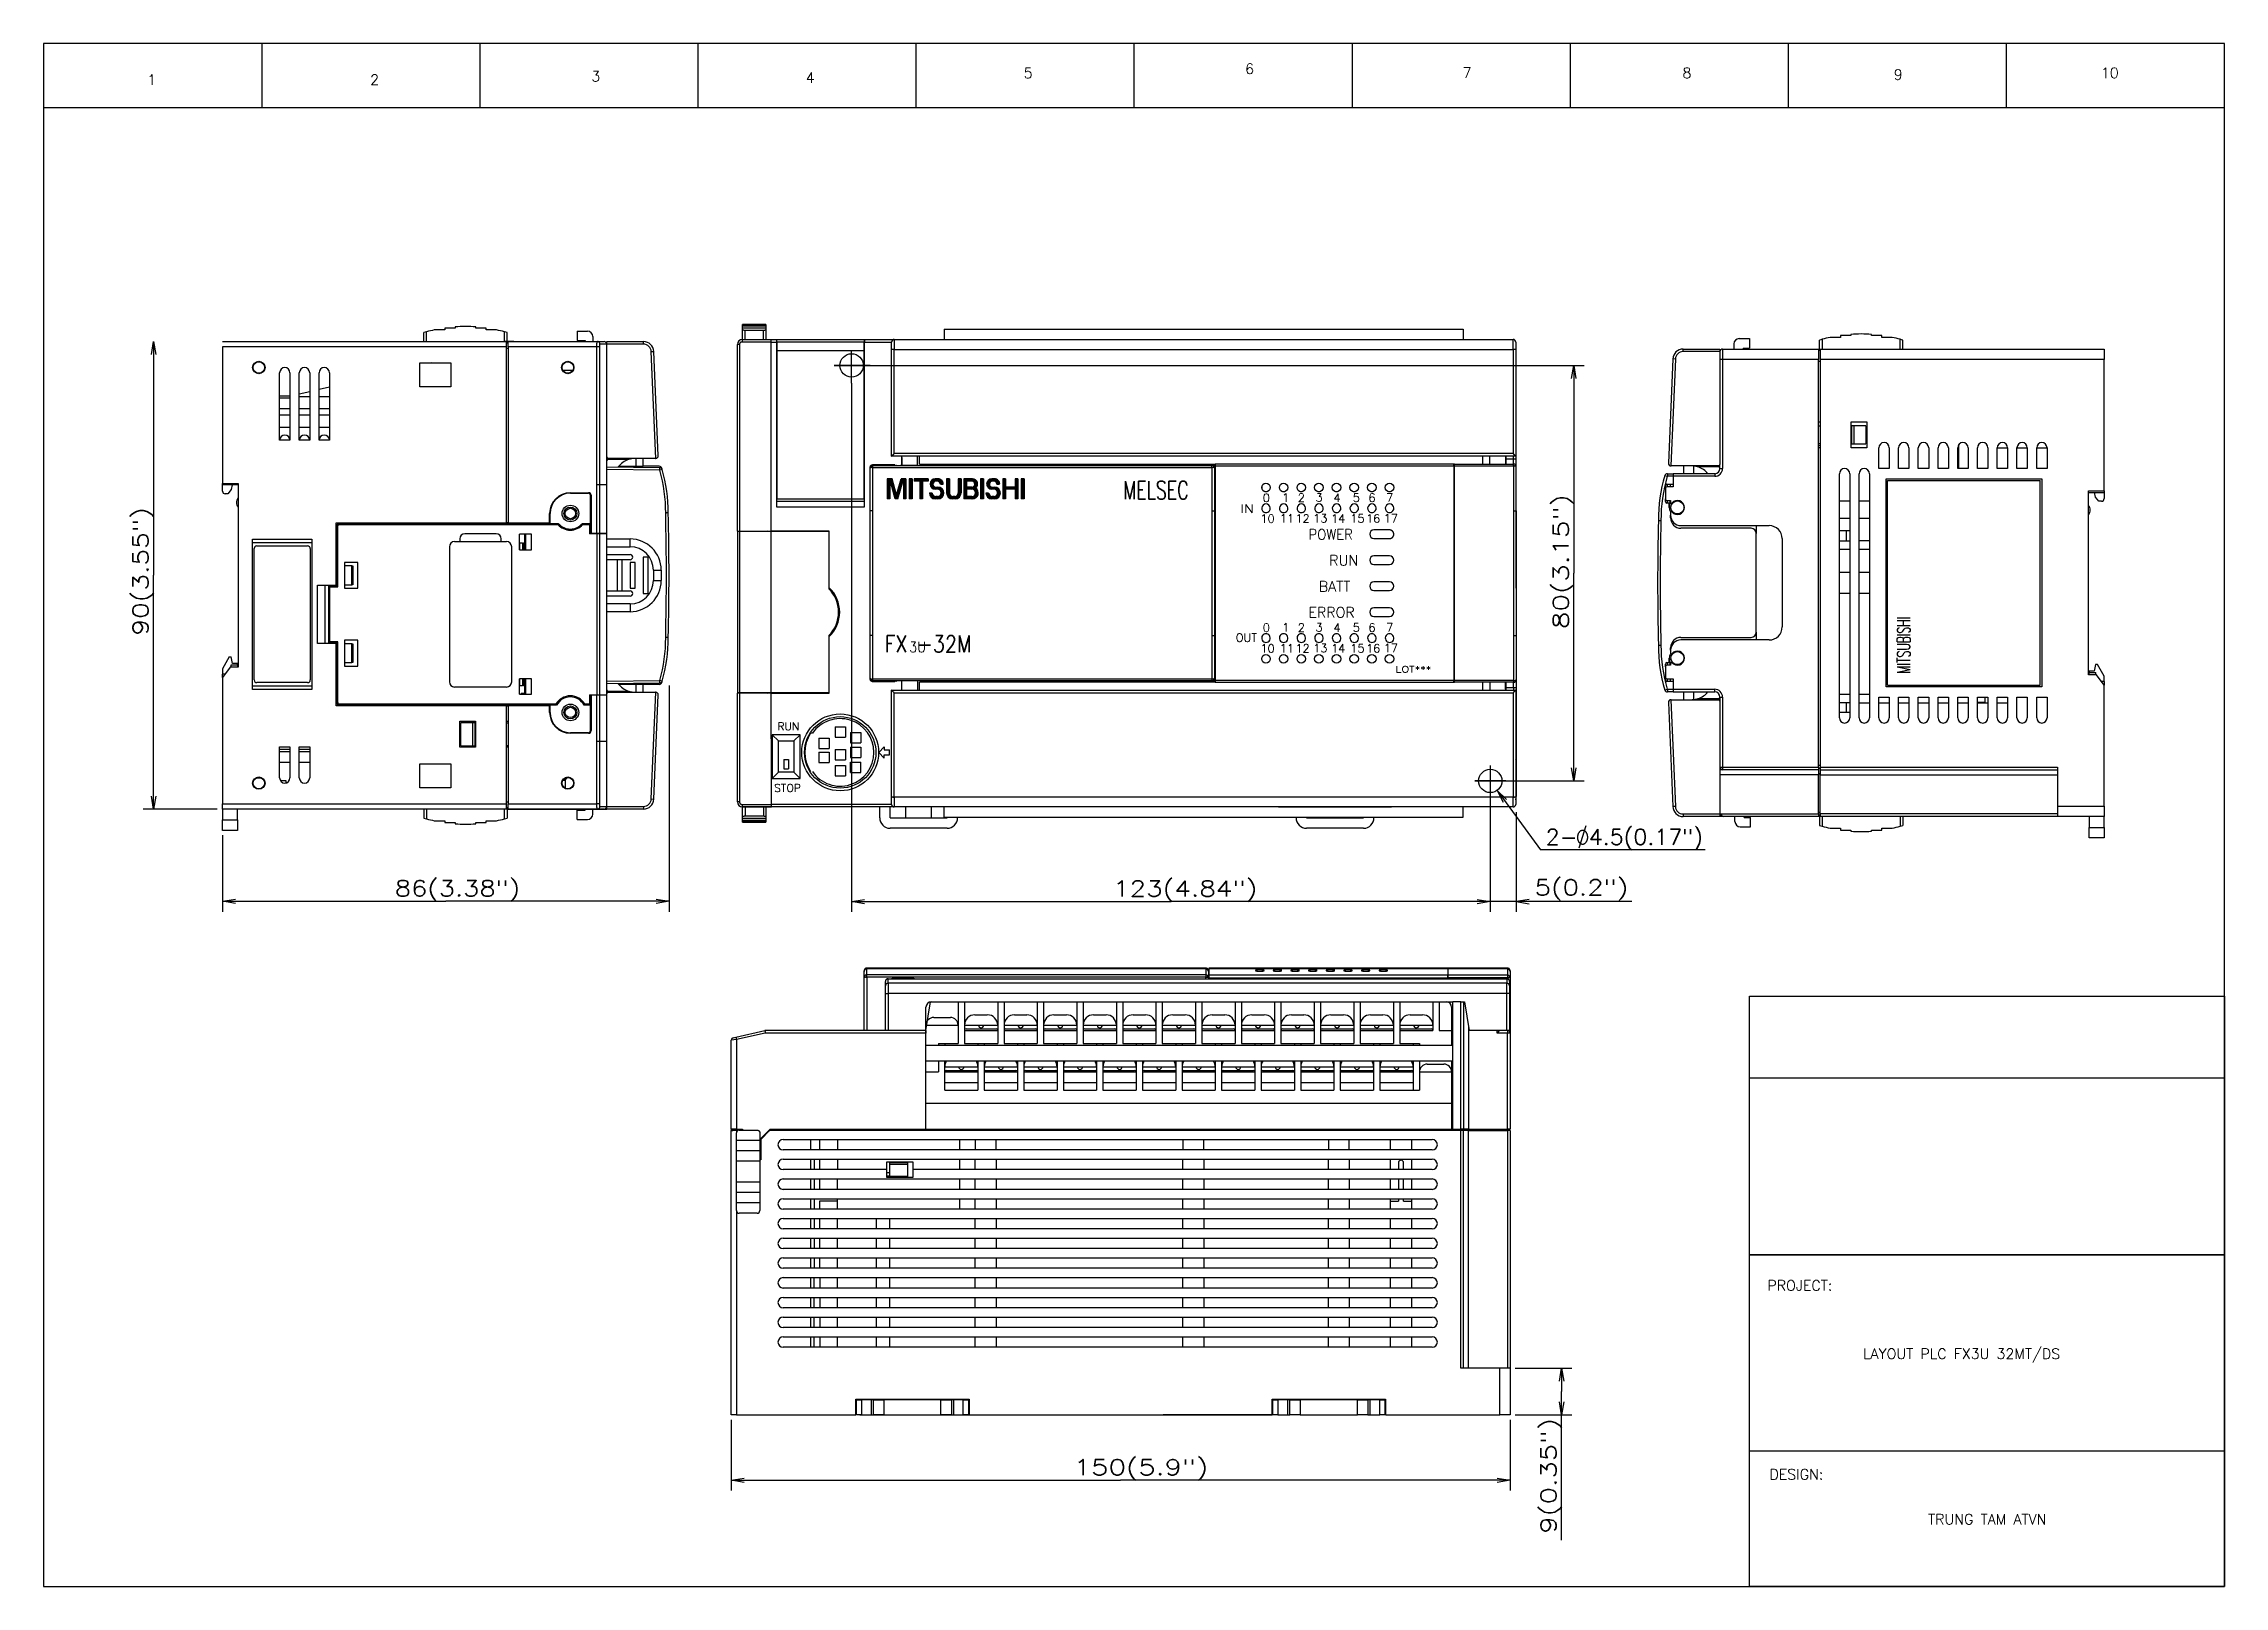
# Model space of a CAD drawing. Header units: millimetres. Extents: x -945625 to 316, y 6 to 533140.
# Drawn here: x -945625.3 to -945205.3, y 532277.5 to 532574.5 of the extents above; entities that cross this region are included whole.
import ezdxf

# ---------------------------------------------------------------- set-up
doc = ezdxf.new("R2010")
doc.units = ezdxf.units.MM
doc.header["$LTSCALE"] = 4
doc.styles.get("Standard").update_dxf_attribs({"font": 'simplex.shx', "height": 2, "bigfont": '@extfont2.shx'})

msp = doc.modelspace()

# ---------------------------------------------------------------- texts
at = {"color": 7, "linetype": 'Continuous'}
for s, height, width, p in [('MELSEC', 3.5, 0.7, (-945417.39, 532486.77)), ('IN', 1.6, 1.25, (-945394.8, 532484.17)), ('POWER', 2, 0.933333, (-945381.71, 532478.99)), ('RUN', 2, 1, (-945377.71, 532473.99)), ('BATT', 2, 1, (-945379.71, 532468.99)), ('ERROR', 2, 1, (-945381.71, 532463.99)), ('FX -32M', 3.2, 0.847368, (-945463.34, 532457.31)), ('3U', 2, 0.9, (-945458.61, 532457.31)), ('OUT', 1.6, 1, (-945395.73, 532459.32)), ('RUN', 1.5, 1, (-945483.94, 532442.28)), ('STOP', 1.5, 1, (-945484.58, 532430.44)), ('2- 4.5(0.17")', 3, 1.042775, (-945336.01, 532420.26)), ('86(3.38")', 3, 1.21875, (-945557.67, 532410.36)), ('123(4.84")', 3, 1.242857, (-945419.36, 532410.31)), ('5(0.2")', 3, 1.230769, (-945338.15, 532410.53)), ('150(5.9")', 3, 1.310924, (-945426.96, 532298.91))]:
    msp.add_text(s, height=height, dxfattribs=dict(at, width=width)).set_placement(p)
for s, height, width, p in [('90(3.55")', 3, 1.248, (-945605.14, 532460.52)), ('80(3.15")', 3, 1.310924, (-945331.61, 532461.78)), ('MITSUBISHI', 2.5, 0.605696, (-945265.81, 532453.21)), ('9(0.35")', 3, 1.28972, (-945333.97, 532287.64))]:
    msp.add_text(s, height=height, rotation=90, dxfattribs=dict(at, width=width)).set_placement(p)
for s, p in [('0', (-945390.5, 532486.24)), ('1', (-945386.78, 532486.28)), ('2', (-945383.76, 532486.26)), ('3', (-945380.34, 532486.3)), ('4', (-945376.9, 532486.24)), ('5', (-945373.18, 532486.28)), ('6', (-945370.16, 532486.26)), ('7', (-945366.74, 532486.3)), ('10', (-945390.95, 532482.24)), ('11', (-945387.23, 532482.28)), ('12', (-945384.21, 532482.26)), ('13', (-945380.8, 532482.3)), ('14', (-945377.35, 532482.24)), ('15', (-945373.63, 532482.28)), ('16', (-945370.61, 532482.26)), ('17', (-945367.2, 532482.3)), ('0', (-945390.5, 532461.24)), ('1', (-945386.78, 532461.28)), ('2', (-945383.76, 532461.26)), ('3', (-945380.34, 532461.3)), ('4', (-945376.9, 532461.24)), ('5', (-945373.18, 532461.28)), ('6', (-945370.16, 532461.26)), ('7', (-945366.74, 532461.3)), ('10', (-945390.95, 532457.24)), ('11', (-945387.23, 532457.28)), ('12', (-945384.21, 532457.26)), ('13', (-945380.8, 532457.3)), ('14', (-945377.35, 532457.24)), ('15', (-945373.63, 532457.28)), ('16', (-945370.61, 532457.26)), ('17', (-945367.2, 532457.3))]:
    msp.add_text(s, height=1.6, dxfattribs=at).set_placement(p)
at = {"char_height": 2, "attachment_point": 1}
for s, width, insert in [('1', 5.6768, (-945605.35, 532568.53)), ('2', 5.6768, (-945562.41, 532568.53)), ('3', 5.6768, (-945519.82, 532569.19)), ('4', 5.6768, (-945478.51, 532568.9)), ('5', 5.6768, (-945436.55, 532569.83)), ('6', 5.6768, (-945393.89, 532570.64)), ('7', 5.6768, (-945352.02, 532569.9)), ('8', 5.6768, (-945309.68, 532569.84)), ('9', 5.6768, (-945269, 532569.52)), ('10', 5.6768, (-945229.08, 532569.85)), ('PROJECT:', 14.1535, (-945293.33, 532336.41)), ('DESIGN:', 13.7325, (-945292.92, 532300.05)), ('TRUNG TAM ATVN', 55.3936, (-945262.38, 532291.4))]:
    msp.add_mtext_dynamic_manual_height_columns(s, width=width, gutter_width=10, heights=[0], dxfattribs=dict(at, insert=insert))
at = {"color": 7, "linetype": 'Continuous', "insert": (-945364.93, 532453.43), "char_height": 1.2, "width": 17.68, "attachment_point": 7}
msp.add_mtext('\\W1.3;LOT***', dxfattribs=at)
at = {"ltscale": 0.5, "insert": (-945274.91, 532323.26), "char_height": 2, "attachment_point": 1}
msp.add_mtext_dynamic_manual_height_columns('LAYOUT PLC FX3U 32MT/DS', width=68.6278, gutter_width=10, heights=[0], dxfattribs=at)

# ---------------------------------------------------------------- linework, layer by layer
at = {"ltscale": 0.5}
for p, q in [((-945205.31, 532574.48), (-945625.31, 532574.48)), ((-945625.31, 532574.48), (-945625.31, 532277.48)), ((-945583.31, 532574.48), (-945583.31, 532562.11)), ((-945541.31, 532574.48), (-945541.31, 532562.11)), ((-945499.31, 532574.48), (-945499.31, 532562.11)), ((-945457.31, 532574.48), (-945457.31, 532562.11)), ((-945415.31, 532574.48), (-945415.31, 532562.11)), ((-945373.31, 532574.48), (-945373.31, 532562.11)), ((-945331.31, 532574.48), (-945331.31, 532562.11)), ((-945289.31, 532574.48), (-945289.31, 532562.11)), ((-945247.31, 532574.48), (-945247.31, 532562.11)), ((-945205.31, 532277.48), (-945205.31, 532574.48)), ((-945205.31, 532562.11), (-945625.31, 532562.11)), ((-945625.31, 532277.48), (-945205.31, 532277.48))]:
    msp.add_line(p, q, dxfattribs=at)
at = {"color": 7, "linetype": 'Continuous'}
for p, q in [((-945552.06, 532517.12), (-945552.06, 532518.85)), ((-945551.56, 532517.12), (-945551.56, 532519)), ((-945548.06, 532519.37), (-945550.06, 532519.37)), ((-945546.06, 532519.73), (-945548.06, 532519.73)), ((-945548.06, 532519.73), (-945548.06, 532519.37)), ((-945546.06, 532519.95), (-945546.06, 532519.73)), ((-945542.06, 532519.73), (-945542.06, 532519.95)), ((-945540.06, 532519.73), (-945542.06, 532519.73)), ((-945540.06, 532519.37), (-945540.06, 532519.73)), ((-945538.06, 532519.37), (-945540.06, 532519.37)), ((-945536.56, 532517.12), (-945536.56, 532519)), ((-945536.06, 532517.12), (-945536.06, 532518.85)), ((-945522.54, 532519.12), (-945520.54, 532519.12)), ((-945522.54, 532519.12), (-945522.54, 532517.32)), ((-945519.54, 532518.12), (-945519.54, 532517.12)), ((-945486.19, 532520.43), (-945490.69, 532520.43)), ((-945490.69, 532520.36), (-945490.69, 532520.43)), ((-945490.69, 532520.36), (-945486.19, 532520.36)), ((-945490.69, 532520.14), (-945490.69, 532520.36)), ((-945490.69, 532520.14), (-945486.19, 532520.14)), ((-945490.69, 532519.78), (-945490.69, 532520.14)), ((-945490.69, 532519.78), (-945486.19, 532519.78)), ((-945490.69, 532519.4), (-945490.69, 532519.78)), ((-945490.69, 532517.53), (-945490.69, 532519.4)), ((-945486.69, 532519.26), (-945490.19, 532519.26)), ((-945490.19, 532517.53), (-945490.19, 532519.26)), ((-945486.69, 532517.53), (-945486.69, 532519.26)), ((-945486.19, 532520.43), (-945486.19, 532520.36)), ((-945486.19, 532520.36), (-945486.19, 532520.14)), ((-945486.19, 532520.14), (-945486.19, 532519.78)), ((-945486.19, 532519.78), (-945486.19, 532519.4)), ((-945486.19, 532519.4), (-945486.19, 532517.53)), ((-945451.89, 532519.53), (-945351.89, 532519.53)), ((-945451.89, 532519.53), (-945451.89, 532517.53)), ((-945351.89, 532519.53), (-945351.89, 532517.53)), ((-945277.26, 532518.3), (-945279.26, 532518.3)), ((-945279.26, 532518.3), (-945279.26, 532517.93)), ((-945277.26, 532518.51), (-945277.26, 532518.3)), ((-945273.26, 532518.3), (-945273.26, 532518.51)), ((-945271.26, 532518.3), (-945273.26, 532518.3)), ((-945271.26, 532517.93), (-945271.26, 532518.3)), ((-945604.55, 532514.62), (-945604.14, 532517.12)), ((-945604.14, 532517.12), (-945604.14, 532472.12)), ((-945604.14, 532517.12), (-945603.72, 532514.62)), ((-945604.14, 532517.12), (-945604.14, 532514.62)), ((-945590.86, 532517.12), (-945551.56, 532517.12)), ((-945590.86, 532516.12), (-945590.86, 532489.82)), ((-945536.16, 532516.12), (-945590.86, 532516.12)), ((-945551.56, 532517.12), (-945536.56, 532517.12)), ((-945534.75, 532517.12), (-945536.59, 532517.12)), ((-945536.56, 532517.12), (-945536.16, 532517.12)), ((-945536.16, 532516.12), (-945536.16, 532517.12)), ((-945536.16, 532517.12), (-945536.06, 532517.12)), ((-945535.86, 532516.82), (-945536.16, 532516.82)), ((-945536.16, 532482.22), (-945536.16, 532516.12)), ((-945536.16, 532515.82), (-945535.86, 532515.82)), ((-945536.06, 532517.12), (-945535.86, 532517.12)), ((-945535.86, 532516.12), (-945535.86, 532517.12)), ((-945535.86, 532517.12), (-945518.64, 532517.12)), ((-945535.86, 532516.12), (-945535.86, 532482.22)), ((-945518.76, 532516.12), (-945535.86, 532516.12)), ((-945522.54, 532517.32), (-945521.04, 532517.32)), ((-945521.04, 532517.32), (-945521.04, 532517.12)), ((-945518.76, 532489.52), (-945518.76, 532516.12)), ((-945518.27, 532516.12), (-945518.76, 532516.12)), ((-945518.64, 532517.12), (-945517.36, 532517.12)), ((-945518.27, 532516.12), (-945518.27, 532489.52)), ((-945518.15, 532516.62), (-945518.15, 532516.64)), ((-945516.86, 532516.62), (-945518.15, 532516.62)), ((-945516.86, 532516.62), (-945516.86, 532517.12)), ((-945516.86, 532517.12), (-945509.78, 532517.12)), ((-945516.86, 532489.52), (-945516.86, 532516.62)), ((-945509.78, 532516.62), (-945516.86, 532516.62)), ((-945509.78, 532516.62), (-945509.78, 532517.12)), ((-945508.28, 532515.18), (-945507.78, 532515.2)), ((-945507.42, 532494.62), (-945508.28, 532515.18)), ((-945506.94, 532495.14), (-945507.78, 532515.2)), ((-945491.69, 532489.93), (-945491.69, 532516.53)), ((-945491.3, 532516.53), (-945491.69, 532516.53)), ((-945491.3, 532516.53), (-945491.3, 532489.93)), ((-945490.81, 532517.53), (-945486.81, 532517.53)), ((-945490.8, 532517.03), (-945490.8, 532517.05)), ((-945485.19, 532517.03), (-945490.8, 532517.03)), ((-945490.69, 532517.53), (-945485.13, 532517.53)), ((-945485.19, 532489.93), (-945485.19, 532517.03)), ((-945485.19, 532517.03), (-945484.19, 532517.03)), ((-945485.13, 532517.53), (-945484.19, 532517.53)), ((-945484.19, 532517.53), (-945484.09, 532517.53)), ((-945484.19, 532517.53), (-945484.19, 532517.03)), ((-945484.19, 532517.03), (-945484.19, 532485.33)), ((-945484.09, 532516.53), (-945484.19, 532516.53)), ((-945484.19, 532516.03), (-945484.09, 532516.03)), ((-945484.09, 532517.03), (-945484.09, 532517.53)), ((-945484.09, 532517.53), (-945467.29, 532517.53)), ((-945484.09, 532517.03), (-945484.09, 532486.83)), ((-945467.29, 532517.03), (-945484.09, 532517.03)), ((-945484.09, 532515.43), (-945467.29, 532515.43)), ((-945469.69, 532509.09), (-945469.69, 532515.43)), ((-945467.29, 532517.53), (-945467.19, 532517.53)), ((-945467.29, 532517.53), (-945467.29, 532517.03)), ((-945467.29, 532486.83), (-945467.29, 532517.03)), ((-945467.19, 532516.53), (-945467.29, 532516.53)), ((-945467.29, 532516.03), (-945467.19, 532516.03)), ((-945467.19, 532517.53), (-945461.49, 532517.53)), ((-945467.19, 532517.53), (-945467.19, 532517.03)), ((-945467.19, 532485.33), (-945467.19, 532517.03)), ((-945467.19, 532517.03), (-945461.99, 532517.03)), ((-945461.99, 532515.59), (-945461.99, 532517.03)), ((-945461.99, 532495.03), (-945461.99, 532515.59)), ((-945461.99, 532515.59), (-945461.99, 532515.59)), ((-945461.49, 532517.53), (-945342.29, 532517.53)), ((-945461.49, 532517.53), (-945461.49, 532515.61)), ((-945461.49, 532515.61), (-945342.29, 532515.61)), ((-945461.49, 532495.55), (-945461.49, 532515.61)), ((-945342.29, 532515.61), (-945342.29, 532517.53)), ((-945342.29, 532515.61), (-945342.29, 532495.55)), ((-945341.79, 532517.03), (-945341.79, 532515.59)), ((-945341.79, 532515.59), (-945341.79, 532495.03)), ((-945341.79, 532515.59), (-945341.79, 532515.59)), ((-945341.69, 532515.53), (-945341.79, 532515.53)), ((-945341.69, 532469.64), (-945341.69, 532516.53)), ((-945309.55, 532515.68), (-945302.46, 532515.68)), ((-945309.55, 532515.18), (-945309.55, 532515.68)), ((-945302.46, 532515.18), (-945309.55, 532515.18)), ((-945302.46, 532515.68), (-945302.46, 532515.18)), ((-945302.46, 532515.18), (-945302.46, 532493.48)), ((-945301.96, 532515.68), (-945283.46, 532515.68)), ((-945301.96, 532515.68), (-945301.96, 532513.68)), ((-945299.78, 532516.68), (-945299.78, 532515.68)), ((-945298.78, 532517.68), (-945296.78, 532517.68)), ((-945297.98, 532515.88), (-945297.98, 532515.68)), ((-945297.98, 532515.88), (-945296.78, 532515.88)), ((-945296.78, 532517.68), (-945296.78, 532515.88)), ((-945283.46, 532515.68), (-945283.46, 532513.68)), ((-945283.46, 532515.68), (-945283.16, 532515.68)), ((-945283.16, 532515.38), (-945283.46, 532515.38)), ((-945283.26, 532515.68), (-945283.26, 532517.42)), ((-945283.16, 532515.68), (-945283.16, 532513.68)), ((-945283.16, 532515.68), (-945228.46, 532515.68)), ((-945282.76, 532517.56), (-945282.76, 532515.68)), ((-945279.26, 532517.93), (-945281.26, 532517.93)), ((-945269.26, 532517.93), (-945271.26, 532517.93)), ((-945267.76, 532515.68), (-945267.76, 532517.56)), ((-945267.26, 532515.68), (-945267.26, 532517.42)), ((-945228.46, 532515.68), (-945228.46, 532513.68)), ((-945579.86, 532498.12), (-945579.86, 532511.12)), ((-945577.86, 532511.12), (-945577.86, 532498.12)), ((-945576.06, 532498.12), (-945576.06, 532511.12)), ((-945574.06, 532511.12), (-945574.06, 532498.12)), ((-945572.26, 532498.12), (-945572.26, 532511.12)), ((-945570.26, 532511.12), (-945570.26, 532498.12)), ((-945552.86, 532508.42), (-945552.86, 532513.02)), ((-945552.86, 532513.02), (-945546.86, 532513.02)), ((-945550.66, 532513.02), (-945552.86, 532512.88)), ((-945546.86, 532513.02), (-945546.86, 532508.42)), ((-945525.31, 532511.62), (-945523.4, 532511.62)), ((-945484.19, 532511.03), (-945484.09, 532511.03)), ((-945466.09, 532512.53), (-945473.06, 532512.53)), ((-945473.06, 532512.53), (-945328.61, 532512.53)), ((-945467.19, 532511.03), (-945467.29, 532511.03)), ((-945467.29, 532510.93), (-945467.19, 532510.93)), ((-945331.03, 532510.03), (-945330.61, 532512.53)), ((-945330.61, 532512.53), (-945330.61, 532472.53)), ((-945330.61, 532512.53), (-945330.19, 532510.03)), ((-945330.61, 532512.53), (-945330.61, 532510.03)), ((-945311.54, 532513.77), (-945312.38, 532493.7)), ((-945311.04, 532513.75), (-945311.9, 532493.18)), ((-945311.04, 532513.75), (-945311.54, 532513.77)), ((-945301.96, 532513.68), (-945302.46, 532513.68)), ((-945283.46, 532513.68), (-945301.96, 532513.68)), ((-945301.96, 532513.68), (-945301.96, 532492.68)), ((-945283.46, 532435.18), (-945283.46, 532513.68)), ((-945283.46, 532513.38), (-945283.16, 532513.38)), ((-945283.16, 532513.68), (-945283.16, 532435.18)), ((-945228.46, 532513.68), (-945283.16, 532513.68)), ((-945228.46, 532488.38), (-945228.46, 532513.68)), ((-945577.86, 532506.62), (-945579.86, 532506.62)), ((-945577.86, 532506.22), (-945579.86, 532506.22)), ((-945574.06, 532507.47), (-945576.06, 532507.02)), ((-945574.06, 532506.45), (-945576.06, 532506.45)), ((-945570.26, 532508.33), (-945572.26, 532507.88)), ((-945570.26, 532506.45), (-945572.26, 532506.45)), ((-945546.86, 532508.42), (-945552.86, 532508.42)), ((-945484.19, 532509.53), (-945484.09, 532509.53)), ((-945484.09, 532508.03), (-945484.19, 532508.03)), ((-945484.19, 532507.03), (-945484.09, 532507.03)), ((-945469.69, 532509.09), (-945469.69, 532407.31)), ((-945467.19, 532509.33), (-945467.29, 532509.33)), ((-945467.29, 532509.23), (-945467.19, 532509.23)), ((-945579.86, 532504.22), (-945577.86, 532504.22)), ((-945579.86, 532503.02), (-945577.86, 532503.02)), ((-945576.06, 532504.22), (-945574.06, 532504.22)), ((-945576.06, 532503.02), (-945574.06, 532503.02)), ((-945572.26, 532504.22), (-945570.26, 532504.22)), ((-945572.26, 532503.02), (-945570.26, 532503.02)), ((-945283.46, 532501.68), (-945283.16, 532501.68)), ((-945277.16, 532496.68), (-945277.16, 532501.68)), ((-945277.16, 532501.68), (-945274.16, 532501.68)), ((-945274.16, 532501.68), (-945274.16, 532496.68)), ((-945579.86, 532500.62), (-945577.86, 532500.62)), ((-945577.86, 532498.12), (-945579.86, 532498.12)), ((-945576.06, 532500.62), (-945574.06, 532500.62)), ((-945574.06, 532498.12), (-945576.06, 532498.12)), ((-945572.26, 532500.62), (-945570.26, 532500.62)), ((-945570.26, 532498.12), (-945572.26, 532498.12)), ((-945283.46, 532500.93), (-945283.16, 532500.93)), ((-945283.16, 532497.43), (-945283.46, 532497.43)), ((-945283.46, 532497.03), (-945283.16, 532497.18)), ((-945277.06, 532500.93), (-945277.16, 532500.93)), ((-945277.16, 532497.43), (-945277.06, 532497.43)), ((-945276.66, 532500.93), (-945277.06, 532500.93)), ((-945277.06, 532497.43), (-945277.06, 532500.93)), ((-945277.06, 532497.43), (-945276.66, 532497.43)), ((-945276.66, 532500.93), (-945276.66, 532497.43)), ((-945274.36, 532500.93), (-945276.66, 532500.93)), ((-945276.66, 532497.43), (-945274.36, 532497.43)), ((-945274.36, 532500.93), (-945274.36, 532497.43)), ((-945256.46, 532492.68), (-945256.46, 532497.28)), ((-945516.86, 532493.02), (-945506.64, 532492.85)), ((-945512.66, 532494.42), (-945516.68, 532494.42)), ((-945507.44, 532494.62), (-945516.56, 532494.62)), ((-945514.45, 532493.12), (-945511.26, 532493.12)), ((-945511.26, 532494.62), (-945511.26, 532493.12)), ((-945511.26, 532493.12), (-945509.86, 532493.12)), ((-945509.86, 532493.12), (-945509.86, 532494.62)), ((-945506.73, 532493.12), (-945509.86, 532493.12)), ((-945506.65, 532492.35), (-945506.64, 532492.85)), ((-945484.09, 532496.53), (-945484.19, 532496.53)), ((-945484.19, 532495.53), (-945484.09, 532495.53)), ((-945484.19, 532494.03), (-945484.09, 532494.03)), ((-945467.19, 532494.33), (-945467.29, 532494.33)), ((-945467.29, 532494.23), (-945467.19, 532494.23)), ((-945466.09, 532492.76), (-945466.09, 532492.93)), ((-945465.59, 532492.89), (-945465.61, 532492.89)), ((-945465.59, 532493.43), (-945461.39, 532493.43)), ((-945465.59, 532493.43), (-945465.59, 532493.26)), ((-945465.59, 532492.89), (-945465.59, 532493.26)), ((-945465.59, 532484.53), (-945465.59, 532492.89)), ((-945341.79, 532495.03), (-945461.99, 532495.03)), ((-945342.29, 532495.55), (-945461.49, 532495.55)), ((-945461.39, 532493.43), (-945461.38, 532493.43)), ((-945461.09, 532493.27), (-945461.09, 532493.42)), ((-945456.89, 532493.26), (-945460.29, 532493.26)), ((-945460.09, 532495), (-945460.09, 532493.26)), ((-945459.99, 532494.83), (-945459.99, 532493.26)), ((-945456.99, 532493.26), (-945456.99, 532495.03)), ((-945456.59, 532493.53), (-945456.59, 532495.03)), ((-945456.59, 532493.53), (-945399.69, 532493.53)), ((-945454.59, 532493.32), (-945456.09, 532493.32)), ((-945456.09, 532493.32), (-945456.09, 532493.27)), ((-945455.29, 532493.32), (-945455.29, 532493.53)), ((-945454.59, 532493.42), (-945454.59, 532493.32)), ((-945454.29, 532493.43), (-945451.29, 532493.43)), ((-945451.29, 532493.41), (-945451.29, 532493.43)), ((-945448.99, 532493.41), (-945451.29, 532493.41)), ((-945450.29, 532493.41), (-945450.29, 532493.53)), ((-945449.29, 532493.53), (-945449.29, 532493.41)), ((-945448.69, 532493.43), (-945448.99, 532493.41)), ((-945448.69, 532493.43), (-945400.29, 532493.43)), ((-945400.29, 532493.26), (-945400.29, 532493.43)), ((-945400.29, 532492.89), (-945400.29, 532493.26)), ((-945400.29, 532493.26), (-945400.27, 532493.26)), ((-945400.29, 532492.89), (-945400.27, 532492.89)), ((-945400.29, 532492.89), (-945400.29, 532484.53)), ((-945399.79, 532492.93), (-945399.79, 532492.76)), ((-945399.69, 532493.53), (-945399.69, 532493.17)), ((-945353.69, 532493.53), (-945399.69, 532493.53)), ((-945399.69, 532493.17), (-945399.69, 532484.53)), ((-945399.69, 532493.17), (-945353.69, 532493.17)), ((-945353.69, 532493.17), (-945353.69, 532493.53)), ((-945353.59, 532493.53), (-945353.69, 532493.53)), ((-945353.69, 532493.17), (-945353.69, 532484.53)), ((-945353.59, 532493.53), (-945342.19, 532493.53)), ((-945353.59, 532493.17), (-945353.59, 532493.53)), ((-945353.59, 532484.53), (-945353.59, 532493.17)), ((-945348.19, 532495.03), (-945348.19, 532493.53)), ((-945346.79, 532493.53), (-945346.79, 532495.03)), ((-945343.79, 532494.83), (-945343.79, 532493.53)), ((-945343.69, 532495), (-945343.69, 532494.53)), ((-945343.69, 532494.53), (-945343.69, 532493.53)), ((-945343.69, 532494.53), (-945342.19, 532494.53)), ((-945342.19, 532494.53), (-945342.19, 532495.03)), ((-945342.19, 532494.53), (-945341.69, 532494.53)), ((-945342.19, 532493.53), (-945342.19, 532494.53)), ((-945342.19, 532493.17), (-945342.19, 532493.53)), ((-945342.19, 532493.17), (-945342.17, 532493.17)), ((-945342.19, 532493.17), (-945342.19, 532484.53)), ((-945302.76, 532493.18), (-945311.88, 532493.18)), ((-945309.46, 532493.18), (-945309.46, 532491.68)), ((-945307.46, 532491.68), (-945307.46, 532493.15)), ((-945302.64, 532492.98), (-945306.66, 532492.98)), ((-945302.46, 532492.68), (-945302.46, 532493.48)), ((-945283.16, 532496.68), (-945283.46, 532496.68)), ((-945274.16, 532496.68), (-945277.16, 532496.68)), ((-945271.86, 532492.68), (-945271.86, 532496.68)), ((-945269.86, 532496.68), (-945269.86, 532492.68)), ((-945268.06, 532492.68), (-945268.06, 532496.68)), ((-945266.06, 532496.68), (-945266.06, 532492.68)), ((-945264.26, 532492.68), (-945264.26, 532496.68)), ((-945262.26, 532496.68), (-945262.26, 532492.68)), ((-945260.46, 532492.68), (-945260.46, 532496.68)), ((-945258.46, 532496.68), (-945258.46, 532492.68)), ((-945256.66, 532492.68), (-945256.66, 532496.68)), ((-945254.66, 532496.68), (-945254.66, 532492.68)), ((-945252.86, 532492.68), (-945252.86, 532496.68)), ((-945250.86, 532496.68), (-945250.86, 532492.68)), ((-945249.06, 532492.68), (-945249.06, 532496.68)), ((-945249.06, 532496.68), (-945247.06, 532496.68)), ((-945247.06, 532496.68), (-945247.06, 532492.68)), ((-945245.26, 532492.68), (-945245.26, 532496.68)), ((-945245.26, 532496.68), (-945243.26, 532496.68)), ((-945243.26, 532496.68), (-945243.26, 532492.68)), ((-945241.46, 532492.68), (-945241.46, 532496.68)), ((-945241.46, 532496.68), (-945239.46, 532496.68)), ((-945239.46, 532496.68), (-945239.46, 532492.68)), ((-945590.86, 532489.52), (-945590.86, 532489.82)), ((-945590.86, 532489.82), (-945587.86, 532489.82)), ((-945590.86, 532488.32), (-945590.86, 532489.52)), ((-945587.86, 532489.52), (-945590.86, 532489.52)), ((-945589.16, 532488.62), (-945589.86, 532487.82)), ((-945589.01, 532489.52), (-945589.16, 532488.62)), ((-945587.86, 532489.82), (-945587.86, 532454.42)), ((-945518.76, 532480.22), (-945518.76, 532489.52)), ((-945518.27, 532489.52), (-945518.76, 532489.52)), ((-945518.27, 532489.52), (-945518.27, 532480.22)), ((-945516.86, 532489.52), (-945518.27, 532489.52)), ((-945506.65, 532492.35), (-945516.86, 532492.52)), ((-945516.86, 532480.22), (-945516.86, 532489.52)), ((-945506.17, 532492.49), (-945506.65, 532492.35)), ((-945491.69, 532480.63), (-945491.69, 532489.93)), ((-945491.3, 532489.93), (-945491.3, 532480.63)), ((-945485.19, 532480.63), (-945485.19, 532489.93)), ((-945484.09, 532492.53), (-945484.19, 532492.53)), ((-945467.19, 532492.63), (-945467.29, 532492.63)), ((-945467.29, 532492.53), (-945467.19, 532492.53)), ((-945466.09, 532492.76), (-945466.09, 532492.78)), ((-945466.09, 532484.52), (-945466.09, 532492.76)), ((-945461.89, 532490.69), (-945462.82, 532490.69)), ((-945462.82, 532490.69), (-945462.82, 532486.84)), ((-945462.07, 532490.46), (-945462.82, 532490.46)), ((-945462.13, 532490.38), (-945462.82, 532490.38)), ((-945461.79, 532490.31), (-945462.82, 532490.31)), ((-945461.77, 532490.23), (-945462.82, 532490.23)), ((-945461.74, 532490.15), (-945462.82, 532490.15)), ((-945461.72, 532490.08), (-945462.82, 532490.08)), ((-945462.74, 532490.61), (-945462.74, 532486.92)), ((-945461.95, 532490.61), (-945462.74, 532490.61)), ((-945462.67, 532490.54), (-945462.67, 532487)), ((-945462.01, 532490.54), (-945462.67, 532490.54)), ((-945462.67, 532487.15), (-945462.67, 532489.91)), ((-945462.67, 532489.91), (-945462.67, 532487.15)), ((-945462.59, 532490.46), (-945462.59, 532487.07)), ((-945461.83, 532490.46), (-945462.59, 532490.46)), ((-945462.59, 532490.46), (-945462.59, 532487.07)), ((-945462.59, 532490.46), (-945462.59, 532487.07)), ((-945462.07, 532490.46), (-945462.59, 532490.46)), ((-945462.59, 532487.07), (-945462.59, 532489.91)), ((-945462.59, 532487.07), (-945462.59, 532489.91)), ((-945462.59, 532487.07), (-945462.59, 532489.91)), ((-945462.51, 532490.38), (-945462.51, 532490.23)), ((-945462.51, 532490.38), (-945461.81, 532490.38)), ((-945462.51, 532490.23), (-945462.51, 532490.38)), ((-945462.51, 532487), (-945462.51, 532489.91)), ((-945462.43, 532486.92), (-945462.43, 532489.91)), ((-945462.36, 532489.91), (-945462.36, 532486.84)), ((-945461.3, 532486.84), (-945462.15, 532489.94)), ((-945462.1, 532490.29), (-945462.13, 532490.38)), ((-945462.1, 532490.29), (-945461.39, 532487.71)), ((-945462.07, 532489.96), (-945461.24, 532486.92)), ((-945461.24, 532487.75), (-945462.01, 532490.54)), ((-945462, 532489.98), (-945461.18, 532487)), ((-945461.32, 532487.73), (-945461.97, 532490.09)), ((-945461.32, 532487.73), (-945461.97, 532490.09)), ((-945461.32, 532487.73), (-945461.97, 532490.09)), ((-945461.17, 532487.77), (-945461.95, 532490.61)), ((-945461.09, 532487.79), (-945461.89, 532490.69)), ((-945461.85, 532490.02), (-945461.15, 532487.46)), ((-945461.06, 532487.15), (-945461.85, 532490.02)), ((-945461, 532487.15), (-945460.21, 532490.02)), ((-945460.97, 532487.79), (-945460.17, 532490.69)), ((-945460.21, 532490.02), (-945460.91, 532487.46)), ((-945460.11, 532490.61), (-945460.89, 532487.77)), ((-945460.88, 532487), (-945460.06, 532489.98)), ((-945460.05, 532490.54), (-945460.82, 532487.75)), ((-945460.82, 532486.92), (-945459.98, 532489.96)), ((-945460.78, 532487.65), (-945460.13, 532490)), ((-945460.78, 532487.65), (-945460.13, 532490)), ((-945460.76, 532486.84), (-945459.91, 532489.94)), ((-945460.09, 532490.09), (-945460.74, 532487.73)), ((-945460.09, 532490.09), (-945460.74, 532487.73)), ((-945460.09, 532490.09), (-945460.74, 532487.73)), ((-945459.96, 532490.29), (-945460.67, 532487.71)), ((-945460.32, 532490.15), (-945459.24, 532490.15)), ((-945460.29, 532490.23), (-945459.24, 532490.23)), ((-945460.27, 532490.31), (-945459.24, 532490.31)), ((-945459.55, 532490.38), (-945460.25, 532490.38)), ((-945459.47, 532490.46), (-945460.23, 532490.46)), ((-945459.24, 532490.69), (-945460.17, 532490.69)), ((-945459.31, 532490.61), (-945460.11, 532490.61)), ((-945459.39, 532490.54), (-945460.05, 532490.54)), ((-945459.47, 532490.46), (-945459.99, 532490.46)), ((-945459.24, 532490.46), (-945459.99, 532490.46)), ((-945459.96, 532490.29), (-945459.93, 532490.38)), ((-945459.93, 532490.38), (-945459.24, 532490.38)), ((-945459.7, 532489.91), (-945459.7, 532486.84)), ((-945459.63, 532489.91), (-945459.63, 532486.92)), ((-945459.55, 532490.23), (-945459.55, 532490.38)), ((-945459.55, 532490.38), (-945459.55, 532490.23)), ((-945459.55, 532489.91), (-945459.55, 532487)), ((-945459.47, 532487.07), (-945459.47, 532490.46)), ((-945459.47, 532487.07), (-945459.47, 532490.46)), ((-945459.47, 532487.07), (-945459.47, 532490.46)), ((-945459.47, 532489.91), (-945459.47, 532487.07)), ((-945459.47, 532489.91), (-945459.47, 532487.07)), ((-945459.47, 532489.91), (-945459.47, 532487.07)), ((-945459.39, 532487), (-945459.39, 532490.54)), ((-945459.39, 532489.91), (-945459.39, 532487.15)), ((-945459.39, 532487.15), (-945459.39, 532489.91)), ((-945459.31, 532486.92), (-945459.31, 532490.61)), ((-945459.24, 532490.69), (-945459.24, 532486.84)), ((-945458.04, 532490.69), (-945458.64, 532490.69)), ((-945458.64, 532490.69), (-945458.64, 532486.84)), ((-945458.56, 532490.61), (-945458.56, 532486.92)), ((-945458.11, 532490.61), (-945458.56, 532490.61)), ((-945458.49, 532490.54), (-945458.49, 532487)), ((-945458.19, 532490.54), (-945458.49, 532490.54)), ((-945458.41, 532490.46), (-945458.41, 532487.07)), ((-945458.27, 532490.46), (-945458.41, 532490.46)), ((-945458.35, 532487.15), (-945458.35, 532490.38)), ((-945458.33, 532490.38), (-945458.33, 532487.15)), ((-945458.27, 532487.07), (-945458.27, 532490.46)), ((-945458.19, 532487), (-945458.19, 532490.54)), ((-945458.11, 532486.92), (-945458.11, 532490.61)), ((-945458.04, 532490.69), (-945458.04, 532486.84)), ((-945457.64, 532490.69), (-945457.64, 532490.23)), ((-945454.98, 532490.69), (-945457.64, 532490.69)), ((-945456.58, 532490.23), (-945457.64, 532490.23)), ((-945457.56, 532490.61), (-945457.56, 532490.3)), ((-945455.06, 532490.61), (-945457.56, 532490.61)), ((-945457.56, 532490.3), (-945456.5, 532490.3)), ((-945457.49, 532490.38), (-945457.49, 532490.54)), ((-945457.49, 532490.54), (-945455.14, 532490.54)), ((-945456.42, 532490.38), (-945457.49, 532490.38)), ((-945457.41, 532490.46), (-945457.41, 532490.46)), ((-945456.35, 532490.46), (-945457.41, 532490.46)), ((-945457.41, 532490.46), (-945455.21, 532490.46)), ((-945456.58, 532490.23), (-945456.58, 532486.84)), ((-945456.5, 532490.3), (-945456.5, 532486.92)), ((-945456.42, 532487), (-945456.42, 532490.38)), ((-945456.35, 532487.07), (-945456.35, 532490.46)), ((-945456.28, 532490.46), (-945456.28, 532487.07)), ((-945455.21, 532490.46), (-945456.28, 532490.46)), ((-945456.2, 532490.38), (-945456.2, 532487)), ((-945455.14, 532490.38), (-945456.2, 532490.38)), ((-945456.12, 532490.3), (-945455.06, 532490.3)), ((-945456.12, 532486.92), (-945456.12, 532490.3)), ((-945454.98, 532490.23), (-945456.05, 532490.23)), ((-945456.05, 532490.23), (-945456.05, 532486.84)), ((-945455.21, 532490.46), (-945455.21, 532490.46)), ((-945455.14, 532490.54), (-945455.14, 532490.38)), ((-945455.06, 532490.3), (-945455.06, 532490.61)), ((-945454.98, 532490.69), (-945454.98, 532490.23)), ((-945453.06, 532490.69), (-945453.59, 532490.69)), ((-945453.59, 532490.61), (-945453.06, 532490.61)), ((-945453.59, 532490.54), (-945453.06, 532490.54)), ((-945453.59, 532490.46), (-945453.06, 532490.46)), ((-945453.16, 532488.93), (-945453.59, 532488.93)), ((-945453.16, 532488.93), (-945453.59, 532488.93)), ((-945453.16, 532488.85), (-945453.59, 532488.85)), ((-945453.16, 532488.78), (-945453.59, 532488.78)), ((-945453.16, 532488.7), (-945453.59, 532488.7)), ((-945453.16, 532490.46), (-945453.49, 532490.46)), ((-945453.16, 532490.38), (-945453.49, 532490.38)), ((-945453.16, 532490.3), (-945453.49, 532490.3)), ((-945453.16, 532490.23), (-945453.49, 532490.23)), ((-945453.49, 532489.1), (-945453.06, 532489.1)), ((-945453.49, 532489.02), (-945453.06, 532489.02)), ((-945453.49, 532488.94), (-945453.06, 532488.94)), ((-945453.49, 532488.87), (-945453.06, 532488.87)), ((-945453.49, 532488.87), (-945453.06, 532488.87)), ((-945452.59, 532489.66), (-945452.06, 532489.66)), ((-945452.14, 532489.74), (-945452.52, 532489.74)), ((-945452.23, 532489.82), (-945452.46, 532489.82)), ((-945452.32, 532489.89), (-945452.4, 532489.89)), ((-945450.87, 532490.69), (-945451.4, 532490.69)), ((-945451.4, 532490.69), (-945451.4, 532487.97)), ((-945451.32, 532490.61), (-945451.32, 532487.97)), ((-945450.95, 532490.61), (-945451.32, 532490.61)), ((-945451.25, 532490.54), (-945451.25, 532487.97)), ((-945451.02, 532490.54), (-945451.25, 532490.54)), ((-945451.17, 532490.46), (-945451.17, 532487.97)), ((-945451.1, 532490.46), (-945451.17, 532490.46)), ((-945451.1, 532488), (-945451.1, 532490.46)), ((-945451.02, 532488), (-945451.02, 532490.54)), ((-945450.95, 532488), (-945450.95, 532490.61)), ((-945450.87, 532490.69), (-945450.87, 532488)), ((-945448.61, 532490.69), (-945449.14, 532490.69)), ((-945449.14, 532490.69), (-945449.14, 532488)), ((-945449.07, 532490.61), (-945449.07, 532488)), ((-945448.69, 532490.61), (-945449.07, 532490.61)), ((-945448.99, 532490.54), (-945448.99, 532488)), ((-945448.77, 532490.54), (-945448.99, 532490.54)), ((-945448.91, 532490.46), (-945448.91, 532488)), ((-945448.84, 532490.46), (-945448.91, 532490.46)), ((-945448.84, 532487.97), (-945448.84, 532490.46)), ((-945448.77, 532487.97), (-945448.77, 532490.54)), ((-945448.69, 532487.97), (-945448.69, 532490.61)), ((-945448.61, 532490.69), (-945448.61, 532487.97)), ((-945446.42, 532490.69), (-945448.08, 532490.69)), ((-945448.08, 532490.69), (-945448.08, 532486.84)), ((-945448.01, 532490.69), (-945446.52, 532490.69)), ((-945448.01, 532488.64), (-945448.01, 532490.69)), ((-945448.01, 532486.84), (-945448.01, 532489.16)), ((-945447.93, 532490.61), (-945446.52, 532490.61)), ((-945447.93, 532488.71), (-945447.93, 532490.61)), ((-945447.93, 532489.08), (-945446.52, 532489.08)), ((-945447.93, 532486.92), (-945447.93, 532489.08)), ((-945446.52, 532488.71), (-945447.93, 532488.71)), ((-945447.86, 532490.53), (-945446.52, 532490.53)), ((-945447.86, 532488.79), (-945447.86, 532490.53)), ((-945447.86, 532489.01), (-945446.52, 532489.01)), ((-945447.86, 532487), (-945447.86, 532489.01)), ((-945446.52, 532488.79), (-945447.86, 532488.79)), ((-945447.78, 532490.46), (-945446.52, 532490.46)), ((-945447.78, 532488.87), (-945447.78, 532490.46)), ((-945447.78, 532488.93), (-945446.52, 532488.93)), ((-945447.78, 532487.07), (-945447.78, 532488.93)), ((-945446.52, 532488.87), (-945447.78, 532488.87)), ((-945447.7, 532490.38), (-945446.52, 532490.38)), ((-945447.7, 532488.94), (-945447.7, 532490.38)), ((-945446.52, 532488.94), (-945447.7, 532488.94)), ((-945447.7, 532488.85), (-945447.7, 532487.15)), ((-945446.52, 532488.85), (-945447.7, 532488.85)), ((-945447.63, 532490.3), (-945446.52, 532490.3)), ((-945447.63, 532489.02), (-945447.63, 532490.3)), ((-945446.52, 532489.02), (-945447.63, 532489.02)), ((-945447.63, 532488.78), (-945446.52, 532488.78)), ((-945447.63, 532487.23), (-945447.63, 532488.78)), ((-945446.52, 532490.23), (-945447.55, 532490.23)), ((-945447.55, 532490.23), (-945447.55, 532489.1)), ((-945446.52, 532489.1), (-945447.55, 532489.1)), ((-945447.55, 532488.7), (-945447.55, 532487.31)), ((-945446.52, 532488.7), (-945447.55, 532488.7)), ((-945444.3, 532490.69), (-945444.89, 532490.69)), ((-945444.89, 532490.69), (-945444.89, 532486.84)), ((-945444.82, 532490.61), (-945444.82, 532486.92)), ((-945444.37, 532490.61), (-945444.82, 532490.61)), ((-945444.74, 532490.54), (-945444.74, 532487)), ((-945444.45, 532490.54), (-945444.74, 532490.54)), ((-945444.66, 532490.46), (-945444.66, 532487.07)), ((-945444.53, 532490.46), (-945444.66, 532490.46)), ((-945444.6, 532487.15), (-945444.6, 532490.38)), ((-945444.59, 532490.38), (-945444.59, 532487.15)), ((-945444.53, 532487.07), (-945444.53, 532490.46)), ((-945444.45, 532487), (-945444.45, 532490.54)), ((-945444.37, 532486.92), (-945444.37, 532490.61)), ((-945444.3, 532490.69), (-945444.3, 532486.84)), ((-945442.17, 532490.69), (-945442.7, 532490.69)), ((-945442.17, 532490.61), (-945442.7, 532490.61)), ((-945442.17, 532490.54), (-945442.7, 532490.54)), ((-945442.17, 532490.46), (-945442.7, 532490.46)), ((-945442.7, 532488.85), (-945442.27, 532488.85)), ((-945442.7, 532488.78), (-945442.27, 532488.78)), ((-945442.27, 532488.7), (-945442.7, 532488.7)), ((-945442.6, 532490.46), (-945442.27, 532490.46)), ((-945442.6, 532490.38), (-945442.27, 532490.38)), ((-945442.6, 532490.3), (-945442.27, 532490.3)), ((-945442.27, 532490.23), (-945442.6, 532490.23)), ((-945442.6, 532489.1), (-945442.17, 532489.1)), ((-945442.17, 532489.02), (-945442.6, 532489.02)), ((-945442.17, 532488.94), (-945442.6, 532488.94)), ((-945441.71, 532489.66), (-945441.18, 532489.66)), ((-945441.64, 532489.74), (-945441.26, 532489.74)), ((-945441.57, 532489.82), (-945441.34, 532489.82)), ((-945441.51, 532489.89), (-945441.43, 532489.89)), ((-945440.05, 532490.69), (-945440.58, 532490.69)), ((-945440.58, 532490.69), (-945440.58, 532486.84)), ((-945437.66, 532489.1), (-945440.58, 532489.1)), ((-945437.66, 532489.02), (-945440.58, 532489.02)), ((-945437.66, 532488.94), (-945440.58, 532488.94)), ((-945440.58, 532488.85), (-945437.66, 532488.85)), ((-945440.58, 532488.78), (-945437.66, 532488.78)), ((-945437.66, 532488.7), (-945440.58, 532488.7)), ((-945440.5, 532490.61), (-945440.5, 532486.92)), ((-945440.13, 532490.61), (-945440.5, 532490.61)), ((-945440.43, 532490.54), (-945440.43, 532487)), ((-945440.2, 532490.54), (-945440.43, 532490.54)), ((-945440.35, 532490.46), (-945440.28, 532490.46)), ((-945440.35, 532487.07), (-945440.35, 532490.46)), ((-945440.28, 532490.46), (-945440.28, 532487.07)), ((-945440.2, 532488.94), (-945440.2, 532490.54)), ((-945440.2, 532487), (-945440.2, 532488.85)), ((-945440.13, 532489.02), (-945440.13, 532490.61)), ((-945440.13, 532486.92), (-945440.13, 532488.78)), ((-945440.05, 532490.69), (-945440.05, 532489.1)), ((-945440.05, 532488.7), (-945440.05, 532486.84)), ((-945437.66, 532490.69), (-945438.19, 532490.69)), ((-945438.19, 532490.69), (-945438.19, 532489.1)), ((-945438.19, 532488.7), (-945438.19, 532486.84)), ((-945438.11, 532490.61), (-945438.11, 532489.02)), ((-945437.74, 532490.61), (-945438.11, 532490.61)), ((-945438.11, 532488.78), (-945438.11, 532486.92)), ((-945438.04, 532490.54), (-945438.04, 532488.94)), ((-945437.81, 532490.54), (-945438.04, 532490.54)), ((-945438.04, 532488.85), (-945438.04, 532487)), ((-945437.96, 532490.46), (-945437.96, 532487.07)), ((-945437.89, 532490.46), (-945437.96, 532490.46)), ((-945437.89, 532487.07), (-945437.89, 532490.46)), ((-945437.81, 532487), (-945437.81, 532490.54)), ((-945437.74, 532486.92), (-945437.74, 532490.61)), ((-945437.66, 532490.69), (-945437.66, 532486.84)), ((-945437.06, 532490.69), (-945437.06, 532486.84)), ((-945436.46, 532490.69), (-945437.06, 532490.69)), ((-945436.98, 532490.61), (-945436.54, 532490.61)), ((-945436.98, 532486.92), (-945436.98, 532490.61)), ((-945436.91, 532490.54), (-945436.62, 532490.54)), ((-945436.91, 532487), (-945436.91, 532490.54)), ((-945436.83, 532490.46), (-945436.7, 532490.46)), ((-945436.83, 532487.07), (-945436.83, 532490.46)), ((-945436.77, 532490.38), (-945436.77, 532487.15)), ((-945436.75, 532487.15), (-945436.75, 532490.38)), ((-945436.7, 532490.46), (-945436.7, 532487.07)), ((-945436.62, 532490.54), (-945436.62, 532487)), ((-945436.54, 532490.61), (-945436.54, 532486.92)), ((-945436.46, 532490.69), (-945436.46, 532486.84)), ((-945399.79, 532492.76), (-945399.79, 532484.52)), ((-945399.69, 532489.03), (-945399.79, 532489.03)), ((-945399.79, 532488.63), (-945399.69, 532488.63)), ((-945390.69, 532489.23), (-945390.69, 532489.03)), ((-945390.69, 532489.03), (-945390.69, 532488.83)), ((-945353.69, 532492.03), (-945353.59, 532492.03)), ((-945313.07, 532491.33), (-945312.59, 532491.18)), ((-945312.96, 532488.88), (-945312.96, 532489.38)), ((-945312.96, 532488.88), (-945312.96, 532486.83)), ((-945312.66, 532489.68), (-945311.46, 532489.68)), ((-945311.46, 532489.18), (-945312.66, 532489.18)), ((-945312.59, 532491.68), (-945311.46, 532491.68)), ((-945312.59, 532491.68), (-945312.59, 532491.18)), ((-945311.46, 532491.18), (-945312.59, 532491.18)), ((-945312.56, 532489.18), (-945312.56, 532489.68)), ((-945311.96, 532489.18), (-945311.96, 532489.68)), ((-945311.46, 532491.68), (-945311.46, 532491.18)), ((-945303.46, 532491.68), (-945311.46, 532491.68)), ((-945311.46, 532491.18), (-945311.46, 532489.18)), ((-945303.46, 532491.18), (-945311.46, 532491.18)), ((-945303.46, 532491.68), (-945303.46, 532491.18)), ((-945302.46, 532492.68), (-945301.96, 532492.68)), ((-945279.46, 532444.68), (-945279.46, 532491.68)), ((-945277.46, 532491.68), (-945277.46, 532444.68)), ((-945275.66, 532444.68), (-945275.66, 532491.68)), ((-945273.66, 532491.68), (-945273.66, 532444.68)), ((-945269.86, 532492.68), (-945271.86, 532492.68)), ((-945270.46, 532490.68), (-945240.46, 532490.68)), ((-945270.46, 532450.68), (-945270.46, 532490.68)), ((-945270.16, 532450.98), (-945270.16, 532490.38)), ((-945270.16, 532490.38), (-945240.76, 532490.38)), ((-945266.06, 532492.68), (-945268.06, 532492.68)), ((-945262.26, 532492.68), (-945264.26, 532492.68)), ((-945258.46, 532492.68), (-945260.46, 532492.68)), ((-945254.66, 532492.68), (-945256.66, 532492.68)), ((-945250.86, 532492.68), (-945252.86, 532492.68)), ((-945247.06, 532492.68), (-945249.06, 532492.68)), ((-945243.26, 532492.68), (-945245.26, 532492.68)), ((-945239.46, 532492.68), (-945241.46, 532492.68)), ((-945240.76, 532450.98), (-945240.76, 532490.38)), ((-945240.46, 532490.68), (-945240.46, 532450.68)), ((-945589.86, 532487.82), (-945590.36, 532487.82)), ((-945523.86, 532488.02), (-945520.36, 532488.02)), ((-945523.86, 532487.92), (-945520.46, 532487.92)), ((-945522.36, 532487.92), (-945522.36, 532488.02)), ((-945519.96, 532482.12), (-945519.96, 532487.42)), ((-945519.96, 532485.82), (-945519.86, 532485.82)), ((-945519.86, 532487.52), (-945519.86, 532480.22)), ((-945505.22, 532487.79), (-945505.25, 532487.79)), ((-945467.19, 532486.33), (-945484.19, 532486.33)), ((-945484.19, 532485.33), (-945467.19, 532485.33)), ((-945484.09, 532486.83), (-945467.29, 532486.83)), ((-945466.09, 532460.53), (-945466.09, 532484.52)), ((-945465.59, 532460.53), (-945465.59, 532484.53)), ((-945462.36, 532486.84), (-945462.82, 532486.84)), ((-945462.74, 532486.92), (-945462.43, 532486.92)), ((-945462.67, 532487), (-945462.51, 532487)), ((-945462.59, 532487.07), (-945462.59, 532487.07)), ((-945462.59, 532487.07), (-945462.59, 532487.07)), ((-945462.59, 532487.07), (-945462.59, 532487.07)), ((-945460.76, 532486.84), (-945461.3, 532486.84)), ((-945461.28, 532487.65), (-945461.12, 532487.07)), ((-945461.28, 532487.65), (-945461.12, 532487.07)), ((-945461.28, 532487.65), (-945461.12, 532487.07)), ((-945461.24, 532486.92), (-945460.82, 532486.92)), ((-945461.18, 532487), (-945460.88, 532487)), ((-945461.15, 532487.46), (-945461.06, 532487.15)), ((-945461.12, 532487.07), (-945460.94, 532487.07)), ((-945461.12, 532487.07), (-945460.94, 532487.07)), ((-945461.12, 532487.07), (-945460.94, 532487.07)), ((-945461.06, 532487.15), (-945461, 532487.15)), ((-945461, 532487.15), (-945461.06, 532487.15)), ((-945461.06, 532487.15), (-945461, 532487.15)), ((-945461.03, 532487.33), (-945461.04, 532487.36)), ((-945461.02, 532487.36), (-945461.03, 532487.33)), ((-945461, 532487.15), (-945460.91, 532487.46)), ((-945460.94, 532487.07), (-945460.78, 532487.65)), ((-945459.24, 532486.84), (-945459.7, 532486.84)), ((-945459.63, 532486.92), (-945459.31, 532486.92)), ((-945459.55, 532487), (-945459.39, 532487)), ((-945459.47, 532487.07), (-945459.47, 532487.07)), ((-945459.47, 532487.07), (-945459.47, 532487.07)), ((-945459.47, 532487.07), (-945459.47, 532487.07)), ((-945458.04, 532486.84), (-945458.64, 532486.84)), ((-945458.56, 532486.92), (-945458.11, 532486.92)), ((-945458.49, 532487), (-945458.19, 532487)), ((-945458.41, 532487.07), (-945458.27, 532487.07)), ((-945456.05, 532486.84), (-945456.58, 532486.84)), ((-945456.5, 532486.92), (-945456.12, 532486.92)), ((-945456.2, 532487), (-945456.42, 532487)), ((-945456.28, 532487.07), (-945456.35, 532487.07)), ((-945454.72, 532487.97), (-945454.19, 532487.97)), ((-945454.64, 532487.89), (-945454.26, 532487.89)), ((-945454.55, 532487.82), (-945454.32, 532487.82)), ((-945454.46, 532487.74), (-945454.38, 532487.74)), ((-945453.06, 532487.07), (-945453.59, 532487.07)), ((-945453.06, 532487), (-945453.59, 532487)), ((-945453.06, 532486.92), (-945453.59, 532486.92)), ((-945453.06, 532486.84), (-945453.59, 532486.84)), ((-945453.16, 532487.31), (-945453.49, 532487.31)), ((-945453.49, 532487.23), (-945453.16, 532487.23)), ((-945453.49, 532487.15), (-945453.16, 532487.15)), ((-945453.49, 532487.07), (-945453.16, 532487.07)), ((-945450.27, 532487.07), (-945449.74, 532487.07)), ((-945450.27, 532487), (-945449.74, 532487)), ((-945450.27, 532486.92), (-945449.74, 532486.92)), ((-945449.74, 532486.84), (-945450.27, 532486.84)), ((-945449.84, 532487.31), (-945450.17, 532487.31)), ((-945449.84, 532487.23), (-945450.17, 532487.23)), ((-945449.84, 532487.15), (-945450.17, 532487.15)), ((-945449.84, 532487.07), (-945450.17, 532487.07)), ((-945446.42, 532486.84), (-945448.08, 532486.84)), ((-945446.52, 532486.84), (-945448.01, 532486.84)), ((-945446.52, 532486.92), (-945447.93, 532486.92)), ((-945446.52, 532487), (-945447.86, 532487)), ((-945446.52, 532487.07), (-945447.78, 532487.07)), ((-945447.7, 532487.15), (-945446.52, 532487.15)), ((-945446.52, 532487.23), (-945447.63, 532487.23)), ((-945446.52, 532487.31), (-945447.55, 532487.31)), ((-945444.3, 532486.84), (-945444.89, 532486.84)), ((-945444.82, 532486.92), (-945444.37, 532486.92)), ((-945444.74, 532487), (-945444.45, 532487)), ((-945444.66, 532487.07), (-945444.53, 532487.07)), ((-945443.83, 532487.97), (-945443.3, 532487.97)), ((-945443.37, 532487.89), (-945443.75, 532487.89)), ((-945443.43, 532487.82), (-945443.67, 532487.82)), ((-945443.57, 532487.74), (-945443.49, 532487.74)), ((-945442.17, 532487.07), (-945442.7, 532487.07)), ((-945442.7, 532487), (-945442.17, 532487)), ((-945442.7, 532486.92), (-945442.17, 532486.92)), ((-945442.17, 532486.84), (-945442.7, 532486.84)), ((-945442.27, 532487.31), (-945442.6, 532487.31)), ((-945442.27, 532487.23), (-945442.6, 532487.23)), ((-945442.27, 532487.15), (-945442.6, 532487.15)), ((-945442.6, 532487.07), (-945442.27, 532487.07)), ((-945440.05, 532486.84), (-945440.58, 532486.84)), ((-945440.5, 532486.92), (-945440.13, 532486.92)), ((-945440.43, 532487), (-945440.2, 532487)), ((-945440.28, 532487.07), (-945440.35, 532487.07)), ((-945437.66, 532486.84), (-945438.19, 532486.84)), ((-945438.11, 532486.92), (-945437.74, 532486.92)), ((-945438.04, 532487), (-945437.81, 532487)), ((-945437.96, 532487.07), (-945437.89, 532487.07)), ((-945436.46, 532486.84), (-945437.06, 532486.84)), ((-945436.54, 532486.92), (-945436.98, 532486.92)), ((-945436.62, 532487), (-945436.91, 532487)), ((-945436.7, 532487.07), (-945436.83, 532487.07)), ((-945400.29, 532484.53), (-945400.29, 532460.53)), ((-945399.69, 532488.13), (-945399.79, 532488.13)), ((-945399.79, 532485.13), (-945399.69, 532485.13)), ((-945399.69, 532484.63), (-945399.79, 532484.63)), ((-945399.79, 532484.52), (-945399.79, 532460.53)), ((-945399.69, 532484.53), (-945399.69, 532460.53)), ((-945390.09, 532488.23), (-945389.69, 532488.23)), ((-945386.69, 532488.23), (-945386.29, 532488.23)), ((-945383.29, 532488.23), (-945382.89, 532488.23)), ((-945379.89, 532488.23), (-945379.49, 532488.23)), ((-945376.49, 532488.23), (-945376.09, 532488.23)), ((-945373.09, 532488.23), (-945372.69, 532488.23)), ((-945369.69, 532488.23), (-945369.29, 532488.23)), ((-945366.29, 532488.23), (-945365.89, 532488.23)), ((-945353.69, 532487.83), (-945353.59, 532487.83)), ((-945353.59, 532486.71), (-945353.69, 532486.73)), ((-945353.59, 532486.03), (-945353.69, 532486.03)), ((-945353.69, 532484.53), (-945353.69, 532460.53)), ((-945353.59, 532460.53), (-945353.59, 532484.53)), ((-945342.19, 532484.53), (-945342.19, 532460.53)), ((-945341.69, 532484.52), (-945341.69, 532460.53)), ((-945314.1, 532486.36), (-945314.06, 532486.36)), ((-945312.96, 532486.33), (-945312.96, 532486.83)), ((-945312.66, 532486.53), (-945311.96, 532486.53)), ((-945312.21, 532486.03), (-945312.66, 532486.03)), ((-945312.56, 532486.03), (-945312.56, 532486.53)), ((-945312.21, 532485.18), (-945312.21, 532486.03)), ((-945311.96, 532486.53), (-945311.96, 532486.03)), ((-945311.96, 532486.03), (-945311.71, 532486.03)), ((-945310.66, 532486.43), (-945310.15, 532486.43)), ((-945277.46, 532486.38), (-945279.46, 532486.38)), ((-945273.66, 532486.38), (-945275.66, 532486.38)), ((-945231.46, 532452.98), (-945231.46, 532488.38)), ((-945231.46, 532488.38), (-945228.46, 532488.38)), ((-945231.46, 532488.08), (-945228.46, 532488.08)), ((-945230.16, 532487.18), (-945230.31, 532488.08)), ((-945229.46, 532486.38), (-945230.16, 532487.18)), ((-945228.96, 532486.38), (-945229.46, 532486.38)), ((-945228.46, 532488.38), (-945228.46, 532488.08)), ((-945228.46, 532488.08), (-945228.46, 532486.88)), ((-945568.96, 532482.22), (-945536.16, 532482.22)), ((-945568.96, 532470.22), (-945568.96, 532482.22)), ((-945568.86, 532481.62), (-945568.66, 532481.62)), ((-945568.86, 532470.12), (-945568.86, 532481.62)), ((-945568.66, 532469.92), (-945568.66, 532481.62)), ((-945568.36, 532482.12), (-945568.36, 532481.92)), ((-945568.36, 532482.12), (-945526.18, 532482.12)), ((-945568.36, 532481.92), (-945526.27, 532481.92)), ((-945562.66, 532482.12), (-945562.66, 532482.22)), ((-945560.16, 532482.22), (-945560.16, 532482.12)), ((-945539.56, 532482.22), (-945539.56, 532482.12)), ((-945536.56, 532482.12), (-945536.56, 532482.22)), ((-945535.86, 532482.22), (-945536.16, 532482.22)), ((-945535.86, 532482.22), (-945535.86, 532482.12)), ((-945535.86, 532482.22), (-945527.86, 532482.22)), ((-945527.86, 532482.22), (-945527.86, 532484.02)), ((-945527.86, 532482.22), (-945527.76, 532482.22)), ((-945527.76, 532482.12), (-945527.76, 532484.02)), ((-945521.54, 532482.12), (-945519.96, 532482.12)), ((-945521.44, 532481.92), (-945520.16, 532481.92)), ((-945520.16, 532481.92), (-945520.16, 532480.12)), ((-945519.86, 532483.12), (-945519.96, 532483.12)), ((-945519.96, 532480.12), (-945519.96, 532482.12)), ((-945519.96, 532481.62), (-945519.86, 532481.62)), ((-945519.86, 532480.22), (-945519.96, 532480.22)), ((-945519.86, 532480.22), (-945518.76, 532480.22)), ((-945519.26, 532480.22), (-945519.26, 532480.12)), ((-945518.96, 532480.12), (-945518.96, 532480.22)), ((-945518.76, 532480.22), (-945518.27, 532480.22)), ((-945518.27, 532480.22), (-945516.86, 532480.22)), ((-945517.76, 532480.12), (-945517.76, 532480.22)), ((-945516.86, 532480.12), (-945516.86, 532480.22)), ((-945504.96, 532480.44), (-945504.93, 532480.44)), ((-945491.69, 532480.63), (-945491.3, 532480.63)), ((-945491.69, 532480.63), (-945491.69, 532480.53)), ((-945491.3, 532480.53), (-945491.69, 532480.53)), ((-945491.69, 532480.53), (-945491.69, 532449.53)), ((-945491.49, 532480.53), (-945491.49, 532480.63)), ((-945491.3, 532480.63), (-945485.19, 532480.63)), ((-945485.19, 532480.53), (-945491.3, 532480.53)), ((-945491.3, 532480.53), (-945491.3, 532449.53)), ((-945484.89, 532480.53), (-945485.89, 532480.63)), ((-945485.89, 532480.63), (-945485.89, 532480.53)), ((-945473.99, 532480.63), (-945485.19, 532480.63)), ((-945474.09, 532480.53), (-945485.19, 532480.53)), ((-945485.19, 532449.53), (-945485.19, 532480.53)), ((-945484.49, 532480.63), (-945484.49, 532480.53)), ((-945479.99, 532480.53), (-945479.99, 532480.63)), ((-945478.99, 532480.63), (-945478.99, 532480.53)), ((-945473.99, 532480.53), (-945474.09, 532480.53)), ((-945474.09, 532480.53), (-945474.09, 532469.54)), ((-945473.99, 532469.72), (-945473.99, 532480.63)), ((-945366.09, 532480.85), (-945369.09, 532480.85)), ((-945311.96, 532484.33), (-945311.96, 532484.34)), ((-945311.96, 532484.33), (-945311.96, 532483.68)), ((-945311.71, 532484.33), (-945311.96, 532484.33)), ((-945311.96, 532483.18), (-945311.96, 532483.68)), ((-945311.9, 532483.18), (-945311.96, 532483.18)), ((-945310.15, 532483.93), (-945310.66, 532483.93)), ((-945309.96, 532481.68), (-945292.96, 532481.68)), ((-945296.46, 532481.18), (-945309.96, 532481.18)), ((-945295.46, 532481.68), (-945295.46, 532480.18)), ((-945291.02, 532480.68), (-945291.06, 532480.68)), ((-945277.46, 532483.08), (-945279.46, 532483.08)), ((-945278.06, 532480.68), (-945279.46, 532480.68)), ((-945278.06, 532478.78), (-945278.06, 532480.68)), ((-945277.46, 532480.68), (-945278.06, 532480.68)), ((-945273.66, 532483.08), (-945275.66, 532483.08)), ((-945585.06, 532479.07), (-945573.66, 532479.07)), ((-945585.06, 532450.17), (-945585.06, 532479.07)), ((-945585.06, 532478.47), (-945573.66, 532478.47)), ((-945584.76, 532451.97), (-945584.76, 532477.27)), ((-945584.26, 532477.77), (-945574.46, 532477.77)), ((-945573.96, 532477.27), (-945573.96, 532451.97)), ((-945573.66, 532479.07), (-945573.66, 532450.17)), ((-945547.16, 532477.62), (-945547.16, 532451.62)), ((-945546.16, 532478.62), (-945545.16, 532478.62)), ((-945545.16, 532479.12), (-945545.16, 532478.62)), ((-945545.16, 532478.62), (-945537.16, 532478.62)), ((-945538.16, 532480.12), (-945544.16, 532480.12)), ((-945537.16, 532478.62), (-945537.16, 532479.12)), ((-945537.16, 532478.62), (-945536.16, 532478.62)), ((-945535.16, 532451.62), (-945535.16, 532477.62)), ((-945531.36, 532480.02), (-945533.66, 532480.02)), ((-945533.66, 532477.02), (-945533.66, 532480.02)), ((-945533.56, 532478.32), (-945533.66, 532478.32)), ((-945533.66, 532477.02), (-945531.36, 532477.02)), ((-945533.56, 532477.02), (-945533.56, 532478.32)), ((-945533.06, 532478.32), (-945533.56, 532478.32)), ((-945533.06, 532478.32), (-945532.86, 532478.32)), ((-945533.06, 532478.32), (-945533.06, 532477.02)), ((-945532.66, 532478.32), (-945532.86, 532478.32)), ((-945532.86, 532478.32), (-945532.86, 532477.02)), ((-945532.66, 532477.02), (-945532.66, 532480.02)), ((-945532.49, 532480.02), (-945532.49, 532477.02)), ((-945531.36, 532477.02), (-945531.36, 532480.02)), ((-945518.76, 532480.12), (-945520.16, 532480.12)), ((-945518.76, 532480.12), (-945518.76, 532449.12)), ((-945518.27, 532480.12), (-945518.76, 532480.12)), ((-945518.27, 532480.12), (-945518.27, 532449.12)), ((-945516.86, 532480.12), (-945518.27, 532480.12)), ((-945516.86, 532449.12), (-945516.86, 532480.12)), ((-945516.86, 532479.12), (-945512.36, 532479.12)), ((-945516.86, 532477.62), (-945512.36, 532477.62)), ((-945516.86, 532476.12), (-945512.36, 532476.12)), ((-945512.36, 532477.62), (-945512.36, 532479.12)), ((-945504.9, 532478.79), (-945504.94, 532478.79)), ((-945369.09, 532479.2), (-945366.09, 532479.2)), ((-945314.38, 532477.36), (-945314.42, 532477.36)), ((-945314.39, 532479.01), (-945314.36, 532479.01)), ((-945295.46, 532461.18), (-945295.46, 532480.18)), ((-945290.46, 532479.18), (-945290.46, 532462.18)), ((-945279.46, 532478.78), (-945278.06, 532478.78)), ((-945279.46, 532477.18), (-945277.46, 532477.18)), ((-945278.06, 532478.78), (-945277.46, 532478.78)), ((-945273.66, 532478.78), (-945275.66, 532478.78)), ((-945275.66, 532477.18), (-945273.66, 532477.18)), ((-945604.14, 532427.12), (-945604.14, 532472.12)), ((-945564.76, 532474.62), (-945567.36, 532474.62)), ((-945567.36, 532474.62), (-945567.36, 532469.62)), ((-945565.93, 532473.92), (-945567.36, 532473.92)), ((-945565.93, 532470.32), (-945565.93, 532473.92)), ((-945565.93, 532473.92), (-945565.76, 532473.92)), ((-945565.76, 532473.92), (-945565.76, 532470.32)), ((-945564.76, 532469.62), (-945564.76, 532474.62)), ((-945514.86, 532475.12), (-945516.86, 532475.12)), ((-945513.86, 532475.12), (-945514.86, 532475.12)), ((-945514.86, 532475.12), (-945514.86, 532469.12)), ((-945512.36, 532475.12), (-945513.86, 532475.12)), ((-945513.86, 532469.12), (-945513.86, 532475.12)), ((-945511.36, 532474.62), (-945512.36, 532474.62)), ((-945512.36, 532474.62), (-945512.36, 532469.62)), ((-945511.36, 532469.62), (-945511.36, 532474.62)), ((-945508.86, 532475.62), (-945509.86, 532475.62)), ((-945509.86, 532475.62), (-945509.86, 532468.62)), ((-945508.86, 532468.62), (-945508.86, 532475.62)), ((-945507.86, 532473.12), (-945506.36, 532473.12)), ((-945507.86, 532473.12), (-945507.86, 532471.12)), ((-945506.36, 532473.12), (-945506.36, 532471.12)), ((-945504.9, 532475.44), (-945504.87, 532475.44)), ((-945504.86, 532473.79), (-945504.88, 532473.79)), ((-945473.99, 532474.73), (-945474.09, 532474.73)), ((-945473.99, 532474.53), (-945474.09, 532474.53)), ((-945474.09, 532472.53), (-945473.99, 532472.53)), ((-945366.09, 532475.85), (-945369.09, 532475.85)), ((-945369.09, 532474.2), (-945366.09, 532474.2)), ((-945330.61, 532432.53), (-945330.61, 532472.53)), ((-945314.44, 532472.36), (-945314.46, 532472.36)), ((-945314.45, 532474.01), (-945314.42, 532474.01)), ((-945277.46, 532472.68), (-945279.46, 532472.68)), ((-945273.66, 532472.68), (-945275.66, 532472.68)), ((-945572.56, 532459.02), (-945572.56, 532470.22)), ((-945572.56, 532470.22), (-945568.96, 532470.22)), ((-945571.06, 532459.02), (-945571.06, 532470.22)), ((-945570.36, 532459.12), (-945570.36, 532470.12)), ((-945570.36, 532470.12), (-945568.86, 532470.12)), ((-945570.16, 532469.92), (-945568.66, 532469.92)), ((-945570.16, 532459.32), (-945570.16, 532469.92)), ((-945568.96, 532470.22), (-945568.96, 532470.12)), ((-945567.36, 532470.32), (-945565.93, 532470.32)), ((-945567.36, 532469.62), (-945564.76, 532469.62)), ((-945565.76, 532470.32), (-945565.93, 532470.32)), ((-945516.86, 532469.12), (-945514.86, 532469.12)), ((-945512.36, 532468.12), (-945516.86, 532468.12)), ((-945514.86, 532469.12), (-945513.86, 532469.12)), ((-945513.86, 532469.12), (-945512.36, 532469.12)), ((-945512.36, 532469.62), (-945511.36, 532469.62)), ((-945509.86, 532468.62), (-945508.86, 532468.62)), ((-945507.86, 532471.12), (-945506.36, 532471.12)), ((-945504.87, 532468.79), (-945504.9, 532468.79)), ((-945504.88, 532470.44), (-945504.86, 532470.44)), ((-945473.62, 532469.03), (-945473.39, 532469.03)), ((-945399.69, 532468.03), (-945399.79, 532468.13)), ((-945399.79, 532468.03), (-945399.69, 532468.03)), ((-945366.09, 532470.85), (-945369.09, 532470.85)), ((-945369.09, 532469.2), (-945366.09, 532469.2)), ((-945314.46, 532469.01), (-945314.44, 532469.01)), ((-945279.46, 532468.68), (-945277.46, 532468.68)), ((-945275.66, 532468.68), (-945273.66, 532468.68)), ((-945512.36, 532466.62), (-945516.86, 532466.62)), ((-945512.36, 532465.12), (-945516.86, 532465.12)), ((-945512.36, 532466.62), (-945512.36, 532465.12)), ((-945504.93, 532463.79), (-945504.96, 532463.79)), ((-945504.94, 532465.44), (-945504.9, 532465.44)), ((-945366.09, 532465.85), (-945369.09, 532465.85)), ((-945369.09, 532464.2), (-945366.09, 532464.2)), ((-945314.42, 532467.36), (-945314.45, 532467.36)), ((-945314.42, 532464.01), (-945314.38, 532464.01)), ((-945568.66, 532459.32), (-945570.16, 532459.32)), ((-945568.66, 532447.62), (-945568.66, 532459.32)), ((-945564.76, 532459.62), (-945567.36, 532459.62)), ((-945567.36, 532459.62), (-945567.36, 532454.62)), ((-945564.76, 532454.62), (-945564.76, 532459.62)), ((-945474.09, 532460.52), (-945474.09, 532449.53)), ((-945473.99, 532449.43), (-945473.99, 532460.34)), ((-945466.09, 532452.3), (-945466.09, 532460.53)), ((-945465.59, 532452.16), (-945465.59, 532460.53)), ((-945400.29, 532460.53), (-945400.29, 532452.16)), ((-945399.79, 532460.53), (-945399.79, 532452.3)), ((-945399.69, 532459.93), (-945399.79, 532459.93)), ((-945399.69, 532460.53), (-945399.69, 532451.88)), ((-945353.69, 532460.53), (-945353.69, 532451.88)), ((-945353.59, 532451.88), (-945353.59, 532460.53)), ((-945342.19, 532460.53), (-945342.19, 532451.88)), ((-945341.69, 532460.53), (-945341.69, 532452.03)), ((-945314.36, 532462.36), (-945314.39, 532462.36)), ((-945309.96, 532460.18), (-945296.46, 532460.18)), ((-945292.96, 532459.68), (-945309.96, 532459.68)), ((-945295.46, 532461.18), (-945295.46, 532459.68)), ((-945589.56, 532456.42), (-945590.86, 532454.12)), ((-945589.56, 532456.42), (-945589.16, 532456.42)), ((-945588.96, 532455.12), (-945589.16, 532456.42)), ((-945587.96, 532455.12), (-945588.96, 532455.12)), ((-945587.96, 532454.82), (-945587.96, 532455.12)), ((-945568.96, 532459.02), (-945572.56, 532459.02)), ((-945568.86, 532459.12), (-945570.36, 532459.12)), ((-945568.96, 532459.12), (-945568.96, 532459.02)), ((-945568.96, 532447.02), (-945568.96, 532459.02)), ((-945568.86, 532447.62), (-945568.86, 532459.12)), ((-945565.93, 532458.92), (-945567.36, 532458.92)), ((-945567.36, 532455.32), (-945565.93, 532455.32)), ((-945565.93, 532455.32), (-945565.93, 532458.92)), ((-945565.93, 532458.92), (-945565.76, 532458.92)), ((-945565.76, 532455.32), (-945565.93, 532455.32)), ((-945565.76, 532458.92), (-945565.76, 532455.32)), ((-945473.99, 532457.53), (-945474.09, 532457.53)), ((-945474.09, 532455.53), (-945473.99, 532455.53)), ((-945474.09, 532455.33), (-945473.99, 532455.33)), ((-945399.79, 532456.93), (-945399.69, 532456.93)), ((-945353.69, 532459.03), (-945353.59, 532459.03)), ((-945353.69, 532458.33), (-945353.59, 532458.35)), ((-945353.59, 532457.23), (-945353.69, 532457.23)), ((-945312.96, 532454.53), (-945312.96, 532455.03)), ((-945312.66, 532455.33), (-945312.21, 532455.33)), ((-945312.56, 532454.83), (-945312.56, 532455.33)), ((-945312.21, 532455.33), (-945312.21, 532456.18)), ((-945311.96, 532457.68), (-945311.96, 532458.18)), ((-945311.96, 532458.18), (-945311.9, 532458.18)), ((-945311.96, 532457.68), (-945311.96, 532457.03)), ((-945311.96, 532457.03), (-945311.71, 532457.03)), ((-945311.96, 532457.03), (-945311.96, 532457.03)), ((-945311.96, 532455.33), (-945311.96, 532454.83)), ((-945311.71, 532455.33), (-945311.96, 532455.33)), ((-945310.66, 532457.43), (-945310.15, 532457.43)), ((-945589.36, 532454.42), (-945590.86, 532452.42)), ((-945590.86, 532454.12), (-945590.86, 532453.12)), ((-945590.33, 532453.12), (-945590.86, 532453.12)), ((-945590.86, 532452.42), (-945590.86, 532453.12)), ((-945590.86, 532452.42), (-945590.86, 532428.12)), ((-945587.86, 532454.42), (-945589.36, 532454.42)), ((-945587.96, 532454.82), (-945589.26, 532454.82)), ((-945589.26, 532454.82), (-945589.26, 532454.42)), ((-945587.96, 532454.82), (-945587.96, 532454.42)), ((-945574.46, 532451.47), (-945584.26, 532451.47)), ((-945567.36, 532454.62), (-945564.76, 532454.62)), ((-945531.36, 532452.22), (-945533.66, 532452.22)), ((-945533.66, 532449.22), (-945533.66, 532452.22)), ((-945533.66, 532450.92), (-945533.56, 532450.92)), ((-945533.56, 532450.92), (-945533.56, 532452.22)), ((-945533.56, 532450.92), (-945533.06, 532450.92)), ((-945533.06, 532452.22), (-945533.06, 532450.92)), ((-945532.86, 532450.92), (-945533.06, 532450.92)), ((-945532.86, 532452.22), (-945532.86, 532450.92)), ((-945532.86, 532450.92), (-945532.66, 532450.92)), ((-945532.66, 532449.22), (-945532.66, 532452.22)), ((-945532.49, 532452.22), (-945532.49, 532449.22)), ((-945531.36, 532449.22), (-945531.36, 532452.22)), ((-945516.86, 532451.72), (-945506.65, 532451.89)), ((-945506.64, 532451.39), (-945516.86, 532451.22)), ((-945511.26, 532451.12), (-945514.49, 532451.12)), ((-945509.86, 532451.12), (-945511.26, 532451.12)), ((-945511.26, 532451.12), (-945511.26, 532449.62)), ((-945506.73, 532451.12), (-945509.86, 532451.12)), ((-945509.86, 532449.62), (-945509.86, 532451.12)), ((-945506.17, 532451.75), (-945506.65, 532451.89)), ((-945506.64, 532451.39), (-945506.65, 532451.89)), ((-945504.86, 532450.91), (-945504.86, 532407.36)), ((-945466.09, 532452.13), (-945466.09, 532452.3)), ((-945465.59, 532452.16), (-945465.61, 532452.16)), ((-945465.59, 532451.8), (-945465.61, 532451.8)), ((-945465.59, 532451.8), (-945465.59, 532452.16)), ((-945400.29, 532452.16), (-945465.59, 532452.16)), ((-945465.59, 532451.8), (-945465.59, 532451.63)), ((-945400.29, 532451.8), (-945465.59, 532451.8)), ((-945461.39, 532451.63), (-945465.59, 532451.63)), ((-945461.09, 532451.63), (-945461.09, 532451.78)), ((-945460.09, 532451.8), (-945460.09, 532450.06)), ((-945459.99, 532450.23), (-945459.99, 532451.8)), ((-945456.99, 532451.8), (-945456.99, 532450.03)), ((-945399.69, 532451.53), (-945456.59, 532451.53)), ((-945456.59, 532450.03), (-945456.59, 532451.53)), ((-945456.09, 532451.78), (-945456.09, 532451.73)), ((-945456.09, 532451.73), (-945454.59, 532451.73)), ((-945455.29, 532451.53), (-945455.29, 532451.73)), ((-945454.59, 532451.73), (-945454.59, 532451.63)), ((-945454.29, 532451.63), (-945454.3, 532451.63)), ((-945451.29, 532451.63), (-945454.29, 532451.63)), ((-945451.29, 532451.65), (-945448.99, 532451.65)), ((-945451.29, 532451.63), (-945451.29, 532451.65)), ((-945450.29, 532451.53), (-945450.29, 532451.65)), ((-945449.29, 532451.65), (-945449.29, 532451.53)), ((-945448.99, 532451.65), (-945448.69, 532451.63)), ((-945400.29, 532451.63), (-945448.69, 532451.63)), ((-945400.29, 532452.16), (-945400.29, 532451.8)), ((-945400.29, 532452.16), (-945400.27, 532452.16)), ((-945400.29, 532451.63), (-945400.29, 532451.8)), ((-945399.79, 532452.3), (-945399.79, 532452.13)), ((-945399.79, 532452.3), (-945399.79, 532452.27)), ((-945399.69, 532451.88), (-945399.69, 532451.53)), ((-945353.69, 532451.88), (-945399.69, 532451.88)), ((-945399.69, 532451.53), (-945353.69, 532451.53)), ((-945353.69, 532453.03), (-945353.59, 532453.03)), ((-945353.69, 532451.53), (-945353.69, 532451.88)), ((-945353.69, 532451.53), (-945353.59, 532451.53)), ((-945353.59, 532451.53), (-945353.59, 532451.88)), ((-945342.19, 532451.88), (-945353.59, 532451.88)), ((-945342.19, 532451.53), (-945353.59, 532451.53)), ((-945348.19, 532451.53), (-945348.19, 532450.03)), ((-945346.79, 532451.53), (-945346.79, 532450.03)), ((-945343.79, 532450.23), (-945343.79, 532451.53)), ((-945343.69, 532451.53), (-945343.69, 532450.53)), ((-945342.19, 532451.88), (-945342.17, 532451.88)), ((-945342.19, 532451.88), (-945342.19, 532451.53)), ((-945342.19, 532450.53), (-945342.19, 532451.53)), ((-945341.69, 532452.03), (-945341.69, 532450.53)), ((-945312.96, 532454.53), (-945312.96, 532452.48)), ((-945312.96, 532451.98), (-945312.96, 532452.48)), ((-945311.96, 532454.83), (-945312.66, 532454.83)), ((-945312.66, 532452.18), (-945311.46, 532452.18)), ((-945311.46, 532451.68), (-945312.66, 532451.68)), ((-945312.56, 532451.68), (-945312.56, 532452.18)), ((-945311.96, 532451.68), (-945311.96, 532452.18)), ((-945311.46, 532452.18), (-945311.46, 532450.18)), ((-945310.15, 532454.93), (-945310.66, 532454.93)), ((-945270.16, 532450.98), (-945240.76, 532450.98)), ((-945229.96, 532452.98), (-945231.46, 532452.98)), ((-945231.36, 532453.68), (-945231.36, 532453.38)), ((-945230.36, 532453.68), (-945231.36, 532453.68)), ((-945231.36, 532452.98), (-945231.36, 532453.38)), ((-945231.36, 532453.38), (-945230.06, 532453.38)), ((-945230.16, 532454.98), (-945230.36, 532453.68)), ((-945229.76, 532454.98), (-945230.16, 532454.98)), ((-945230.06, 532452.98), (-945230.06, 532453.38)), ((-945228.46, 532450.98), (-945229.96, 532452.98)), ((-945228.46, 532452.68), (-945229.76, 532454.98)), ((-945228.46, 532451.68), (-945228.99, 532451.68)), ((-945228.46, 532451.68), (-945228.46, 532452.68)), ((-945228.46, 532451.68), (-945228.46, 532450.98)), ((-945228.46, 532427.68), (-945228.46, 532450.98)), ((-945573.66, 532450.77), (-945585.06, 532450.77)), ((-945573.66, 532450.17), (-945585.06, 532450.17)), ((-945536.16, 532447.02), (-945568.96, 532447.02)), ((-945568.86, 532447.62), (-945568.66, 532447.62)), ((-945526.63, 532447.32), (-945568.36, 532447.32)), ((-945568.36, 532447.12), (-945568.36, 532447.32)), ((-945526.51, 532447.12), (-945568.36, 532447.12)), ((-945562.66, 532447.02), (-945562.66, 532447.12)), ((-945560.16, 532447.12), (-945560.16, 532447.02)), ((-945536.16, 532450.62), (-945546.16, 532450.62)), ((-945539.56, 532447.12), (-945539.56, 532447.02)), ((-945536.56, 532447.02), (-945536.56, 532447.12)), ((-945536.16, 532428.12), (-945536.16, 532447.02)), ((-945536.16, 532447.02), (-945535.86, 532447.02)), ((-945535.86, 532447.12), (-945535.86, 532447.02)), ((-945527.86, 532447.02), (-945535.86, 532447.02)), ((-945535.86, 532447.02), (-945535.86, 532428.12)), ((-945533.66, 532449.22), (-945531.36, 532449.22)), ((-945533.36, 532449.42), (-945533.36, 532449.22)), ((-945533.36, 532449.42), (-945532.76, 532449.42)), ((-945532.66, 532449.42), (-945532.76, 532449.42)), ((-945532.76, 532449.22), (-945532.76, 532449.42)), ((-945527.86, 532445.72), (-945527.86, 532447.02)), ((-945527.76, 532447.02), (-945527.86, 532447.02)), ((-945527.76, 532445.72), (-945527.76, 532447.12)), ((-945519.96, 532447.12), (-945521.2, 532447.12)), ((-945520.16, 532447.32), (-945521.09, 532447.32)), ((-945520.16, 532449.12), (-945520.16, 532447.32)), ((-945520.16, 532449.12), (-945518.76, 532449.12)), ((-945519.96, 532447.12), (-945519.96, 532449.12)), ((-945519.96, 532449.02), (-945519.86, 532449.02)), ((-945519.86, 532447.62), (-945519.96, 532447.62)), ((-945519.96, 532442.32), (-945519.96, 532447.12)), ((-945518.76, 532449.02), (-945519.86, 532449.02)), ((-945519.86, 532449.02), (-945519.86, 532442.22)), ((-945519.26, 532449.12), (-945519.26, 532449.02)), ((-945518.96, 532449.02), (-945518.96, 532449.12)), ((-945518.76, 532449.12), (-945518.27, 532449.12)), ((-945518.27, 532449.02), (-945518.76, 532449.02)), ((-945518.76, 532440.22), (-945518.76, 532449.02)), ((-945518.27, 532449.12), (-945516.86, 532449.12)), ((-945516.86, 532449.02), (-945518.27, 532449.02)), ((-945518.27, 532449.02), (-945518.27, 532440.22)), ((-945517.76, 532449.02), (-945517.76, 532449.12)), ((-945516.86, 532449.02), (-945516.86, 532449.12)), ((-945516.86, 532440.22), (-945516.86, 532449.02)), ((-945516.68, 532449.82), (-945512.66, 532449.82)), ((-945516.56, 532449.62), (-945507.44, 532449.62)), ((-945508.28, 532429.06), (-945507.42, 532449.62)), ((-945507.78, 532429.04), (-945506.94, 532449.1)), ((-945491.69, 532449.53), (-945491.69, 532449.43)), ((-945491.69, 532449.53), (-945491.3, 532449.53)), ((-945491.3, 532449.43), (-945491.69, 532449.43)), ((-945491.69, 532440.63), (-945491.69, 532449.43)), ((-945491.49, 532449.43), (-945491.49, 532449.53)), ((-945491.3, 532449.53), (-945485.19, 532449.53)), ((-945485.19, 532449.43), (-945491.3, 532449.43)), ((-945491.3, 532449.43), (-945491.3, 532440.63)), ((-945485.89, 532449.53), (-945485.89, 532449.43)), ((-945485.89, 532449.43), (-945484.89, 532449.53)), ((-945485.19, 532449.53), (-945474.09, 532449.53)), ((-945485.19, 532440.63), (-945485.19, 532449.43)), ((-945485.19, 532449.43), (-945473.99, 532449.43)), ((-945484.49, 532449.53), (-945484.49, 532449.43)), ((-945479.99, 532449.43), (-945479.99, 532449.53)), ((-945478.99, 532449.53), (-945478.99, 532449.43)), ((-945474.09, 532449.53), (-945473.99, 532449.53)), ((-945461.99, 532429.46), (-945461.99, 532450.03)), ((-945461.99, 532450.03), (-945341.79, 532450.03)), ((-945461.49, 532449.51), (-945342.29, 532449.51)), ((-945461.49, 532429.44), (-945461.49, 532449.51)), ((-945343.69, 532450.53), (-945343.69, 532450.06)), ((-945343.69, 532450.53), (-945342.19, 532450.53)), ((-945342.29, 532449.51), (-945342.29, 532429.44)), ((-945342.19, 532450.53), (-945342.19, 532450.03)), ((-945342.19, 532450.53), (-945341.69, 532450.53)), ((-945341.79, 532450.03), (-945341.79, 532429.46)), ((-945341.69, 532450.53), (-945341.69, 532437.03)), ((-945313.07, 532450.04), (-945312.59, 532450.18)), ((-945312.59, 532450.18), (-945311.46, 532450.18)), ((-945312.59, 532450.18), (-945312.59, 532449.68)), ((-945311.46, 532449.68), (-945312.59, 532449.68)), ((-945312.38, 532447.66), (-945311.54, 532427.6)), ((-945311.9, 532448.18), (-945311.04, 532427.62)), ((-945311.88, 532448.18), (-945302.76, 532448.18)), ((-945311.46, 532450.18), (-945311.46, 532449.68)), ((-945311.46, 532450.18), (-945303.46, 532450.18)), ((-945311.46, 532449.68), (-945303.46, 532449.68)), ((-945309.46, 532449.68), (-945309.46, 532448.18)), ((-945307.46, 532448.26), (-945307.46, 532449.68)), ((-945306.66, 532448.38), (-945302.64, 532448.38)), ((-945303.46, 532449.68), (-945303.46, 532450.18)), ((-945302.46, 532448.68), (-945302.46, 532447.88)), ((-945302.46, 532448.68), (-945301.96, 532448.68)), ((-945302.46, 532447.88), (-945302.46, 532426.18)), ((-945301.96, 532448.68), (-945301.96, 532435.18)), ((-945277.46, 532449.18), (-945279.46, 532449.18)), ((-945278.06, 532447.58), (-945279.46, 532447.58)), ((-945278.06, 532445.68), (-945278.06, 532447.58)), ((-945277.46, 532447.58), (-945278.06, 532447.58)), ((-945273.66, 532449.18), (-945275.66, 532449.18)), ((-945275.66, 532447.58), (-945273.66, 532447.58)), ((-945271.86, 532444.68), (-945271.86, 532448.68)), ((-945271.86, 532448.68), (-945269.86, 532448.68)), ((-945271.86, 532447.58), (-945269.86, 532447.58)), ((-945240.46, 532450.68), (-945270.46, 532450.68)), ((-945269.86, 532448.68), (-945269.86, 532444.68)), ((-945268.06, 532444.68), (-945268.06, 532448.68)), ((-945268.06, 532448.68), (-945266.06, 532448.68)), ((-945268.06, 532447.58), (-945266.06, 532447.58)), ((-945266.06, 532448.68), (-945266.06, 532444.68)), ((-945264.26, 532448.68), (-945262.26, 532448.68)), ((-945264.26, 532444.68), (-945264.26, 532448.68)), ((-945264.26, 532447.58), (-945262.26, 532447.58)), ((-945262.26, 532448.68), (-945262.26, 532444.68)), ((-945260.46, 532448.68), (-945258.46, 532448.68)), ((-945260.46, 532444.68), (-945260.46, 532448.68)), ((-945260.46, 532447.58), (-945258.46, 532447.58)), ((-945258.46, 532448.68), (-945258.46, 532444.68)), ((-945256.66, 532448.68), (-945254.66, 532448.68)), ((-945256.66, 532444.68), (-945256.66, 532448.68)), ((-945256.66, 532447.58), (-945254.66, 532447.58)), ((-945254.66, 532448.68), (-945254.66, 532444.68)), ((-945252.86, 532448.68), (-945250.86, 532448.68)), ((-945252.86, 532444.68), (-945252.86, 532448.68)), ((-945252.86, 532447.68), (-945251.46, 532447.68)), ((-945252.86, 532447.58), (-945250.86, 532447.58)), ((-945251.46, 532448.68), (-945251.46, 532447.68)), ((-945251.46, 532447.68), (-945251.46, 532447.58)), ((-945250.86, 532448.68), (-945250.86, 532444.68)), ((-945249.06, 532448.68), (-945247.06, 532448.68)), ((-945249.06, 532444.68), (-945249.06, 532448.68)), ((-945249.06, 532447.58), (-945247.06, 532447.58)), ((-945247.06, 532448.68), (-945247.06, 532444.68)), ((-945245.26, 532448.68), (-945243.26, 532448.68)), ((-945245.26, 532444.68), (-945245.26, 532448.68)), ((-945243.26, 532448.68), (-945243.26, 532444.68)), ((-945241.46, 532448.68), (-945239.46, 532448.68)), ((-945241.46, 532444.68), (-945241.46, 532448.68)), ((-945239.46, 532448.68), (-945239.46, 532444.68)), ((-945545.16, 532439.02), (-945545.16, 532444.02)), ((-945545.16, 532444.02), (-945542.16, 532444.02)), ((-945542.66, 532443.72), (-945544.96, 532443.72)), ((-945544.96, 532439.32), (-945544.96, 532443.72)), ((-945542.66, 532439.32), (-945542.66, 532443.72)), ((-945542.26, 532443.72), (-945542.66, 532443.72)), ((-945542.26, 532443.72), (-945542.16, 532443.72)), ((-945542.26, 532443.72), (-945542.26, 532439.32)), ((-945542.16, 532444.02), (-945542.16, 532439.02)), ((-945536.16, 532444.02), (-945535.86, 532444.02)), ((-945536.16, 532443.72), (-945535.86, 532443.72)), ((-945519.96, 532446.12), (-945519.86, 532446.12)), ((-945519.86, 532443.92), (-945519.96, 532443.92)), ((-945472.89, 532442.95), (-945472.89, 532440.95)), ((-945472.89, 532442.95), (-945470.89, 532442.95)), ((-945470.89, 532442.95), (-945470.89, 532440.95)), ((-945278.06, 532445.68), (-945279.46, 532445.68)), ((-945277.46, 532445.68), (-945278.06, 532445.68)), ((-945579.86, 532439.12), (-945577.86, 532439.12)), ((-945579.86, 532433.12), (-945579.86, 532439.12)), ((-945579.86, 532438.68), (-945577.86, 532438.68)), ((-945577.86, 532439.12), (-945577.86, 532433.12)), ((-945576.06, 532439.12), (-945574.06, 532439.12)), ((-945576.06, 532433.12), (-945576.06, 532439.12)), ((-945576.06, 532438.68), (-945574.06, 532438.68)), ((-945574.06, 532439.12), (-945574.06, 532433.12)), ((-945542.16, 532439.02), (-945545.16, 532439.02)), ((-945544.96, 532439.32), (-945542.66, 532439.32)), ((-945542.66, 532439.32), (-945542.26, 532439.32)), ((-945542.16, 532439.32), (-945542.26, 532439.32)), ((-945535.86, 532439.32), (-945536.16, 532439.32)), ((-945535.86, 532439.02), (-945536.16, 532439.02)), ((-945520.46, 532441.82), (-945523.86, 532441.82)), ((-945520.36, 532441.72), (-945523.86, 532441.72)), ((-945522.36, 532441.72), (-945522.36, 532441.82)), ((-945518.76, 532428.12), (-945518.76, 532440.22)), ((-945518.76, 532440.22), (-945518.27, 532440.22)), ((-945518.27, 532440.22), (-945516.86, 532440.22)), ((-945518.27, 532440.22), (-945518.27, 532428.12)), ((-945516.86, 532427.62), (-945516.86, 532440.22)), ((-945491.69, 532428.53), (-945491.69, 532440.63)), ((-945491.3, 532440.63), (-945491.3, 532428.53)), ((-945485.19, 532440.63), (-945485.19, 532428.03)), ((-945479.59, 532441.43), (-945484.99, 532441.43)), ((-945484.99, 532441.43), (-945484.99, 532433.03)), ((-945484.99, 532441.43), (-945483.79, 532440.23)), ((-945483.79, 532440.23), (-945480.79, 532440.23)), ((-945483.79, 532434.23), (-945483.79, 532440.23)), ((-945480.79, 532440.23), (-945479.59, 532441.43)), ((-945480.79, 532440.23), (-945480.79, 532434.23)), ((-945479.59, 532433.03), (-945479.59, 532441.43)), ((-945477.23, 532441.73), (-945477.6, 532441.73)), ((-945476.03, 532440.8), (-945476.03, 532438.8)), ((-945476.03, 532440.8), (-945474.03, 532440.8)), ((-945476.03, 532438.8), (-945474.03, 532438.8)), ((-945474.03, 532440.8), (-945474.03, 532438.8)), ((-945472.89, 532440.95), (-945470.89, 532440.95)), ((-945472.89, 532438.59), (-945472.89, 532436.59)), ((-945472.89, 532438.59), (-945470.89, 532438.59)), ((-945470.89, 532438.59), (-945470.89, 532436.59)), ((-945469.89, 532441.89), (-945467.89, 532441.89)), ((-945469.89, 532441.89), (-945469.89, 532439.89)), ((-945469.89, 532439.89), (-945467.89, 532439.89)), ((-945469.89, 532439.03), (-945469.89, 532437.03)), ((-945469.89, 532439.03), (-945467.89, 532439.03)), ((-945467.89, 532441.89), (-945467.89, 532439.89)), ((-945467.89, 532439.03), (-945467.89, 532437.03)), ((-945463.42, 532439.13), (-945464.42, 532438.03)), ((-945463.42, 532439.13), (-945463.42, 532438.53)), ((-945463.42, 532438.53), (-945462.42, 532438.53)), ((-945462.42, 532437.53), (-945462.42, 532438.53)), ((-945577.86, 532438.12), (-945579.86, 532438.12)), ((-945579.86, 532436.12), (-945577.86, 532436.12)), ((-945574.06, 532438.12), (-945576.06, 532438.12)), ((-945576.06, 532436.12), (-945574.06, 532436.12)), ((-945552.86, 532431.22), (-945552.86, 532435.82)), ((-945552.86, 532435.82), (-945546.86, 532435.82)), ((-945546.86, 532435.82), (-945546.86, 532431.22)), ((-945484.99, 532433.03), (-945483.79, 532434.23)), ((-945480.79, 532434.23), (-945483.79, 532434.23)), ((-945482.76, 532436.64), (-945482.76, 532434.84)), ((-945482.76, 532436.64), (-945481.82, 532436.64)), ((-945482.76, 532434.84), (-945481.82, 532434.84)), ((-945481.82, 532436.64), (-945481.82, 532434.84)), ((-945480.79, 532434.23), (-945479.59, 532433.03)), ((-945476.03, 532438.09), (-945476.03, 532436.09)), ((-945476.03, 532438.09), (-945474.03, 532438.09)), ((-945476.03, 532436.09), (-945474.03, 532436.09)), ((-945474.03, 532438.09), (-945474.03, 532436.09)), ((-945472.89, 532436.59), (-945470.89, 532436.59)), ((-945472.89, 532435.52), (-945472.89, 532433.52)), ((-945472.89, 532435.52), (-945470.89, 532435.52)), ((-945470.89, 532435.52), (-945470.89, 532433.52)), ((-945469.89, 532437.03), (-945467.89, 532437.03)), ((-945469.89, 532434.17), (-945469.89, 532436.17)), ((-945469.89, 532436.17), (-945467.89, 532436.17)), ((-945469.89, 532434.17), (-945467.89, 532434.17)), ((-945467.89, 532434.17), (-945467.89, 532436.17)), ((-945463.42, 532436.93), (-945464.42, 532438.03)), ((-945463.42, 532437.53), (-945462.42, 532437.53)), ((-945463.42, 532436.93), (-945463.42, 532437.53)), ((-945346.69, 532435.53), (-945346.69, 532429.53)), ((-945346.69, 532435.53), (-945346.69, 532407.31)), ((-945341.79, 532437.03), (-945341.69, 532437.03)), ((-945341.69, 532437.03), (-945341.69, 532429.53)), ((-945330.61, 532432.53), (-945331.03, 532435.03)), ((-945330.19, 532435.03), (-945330.61, 532432.53)), ((-945330.61, 532432.53), (-945330.61, 532435.03)), ((-945302.46, 532435.18), (-945301.96, 532435.18)), ((-945301.96, 532434.68), (-945302.46, 532434.68)), ((-945301.96, 532435.18), (-945283.46, 532435.18)), ((-945301.96, 532435.18), (-945301.96, 532434.68)), ((-945283.46, 532434.68), (-945301.96, 532434.68)), ((-945283.16, 532435.48), (-945283.46, 532435.48)), ((-945283.46, 532435.18), (-945283.46, 532434.68)), ((-945283.46, 532434.98), (-945283.16, 532434.98)), ((-945283.46, 532434.68), (-945283.46, 532433.68)), ((-945283.16, 532435.18), (-945283.16, 532434.68)), ((-945283.16, 532435.18), (-945237.46, 532435.18)), ((-945283.16, 532434.68), (-945237.46, 532434.68)), ((-945283.16, 532434.68), (-945283.16, 532433.68)), ((-945237.46, 532435.18), (-945237.46, 532427.68)), ((-945584.32, 532433.12), (-945583.4, 532433.12)), ((-945579.7, 532432.62), (-945578.66, 532432.62)), ((-945578.66, 532432.62), (-945578.66, 532432.16)), ((-945546.86, 532431.22), (-945552.86, 532431.22)), ((-945524.86, 532432.62), (-945525.31, 532432.62)), ((-945524.86, 532432.74), (-945524.86, 532433.09)), ((-945524.86, 532432.74), (-945524.86, 532431.15)), ((-945484.99, 532433.03), (-945479.59, 532433.03)), ((-945472.89, 532433.52), (-945470.89, 532433.52)), ((-945343.69, 532432.53), (-945349.69, 532432.53)), ((-945349.69, 532432.53), (-945328.61, 532432.53)), ((-945345.36, 532430.71), (-945337.01, 532419.26)), ((-945345.36, 532430.71), (-945344.23, 532428.44)), ((-945345.36, 532430.71), (-945343.55, 532428.94)), ((-945283.46, 532433.68), (-945302.46, 532433.68)), ((-945283.46, 532433.98), (-945283.16, 532433.98)), ((-945283.46, 532426.18), (-945283.46, 532433.68)), ((-945283.16, 532426.18), (-945283.16, 532433.68)), ((-945283.16, 532433.68), (-945237.46, 532433.68)), ((-945591.86, 532427.12), (-945606.14, 532427.12)), ((-945604.14, 532427.12), (-945604.55, 532429.62)), ((-945603.72, 532429.62), (-945604.14, 532427.12)), ((-945604.14, 532427.12), (-945604.14, 532429.62)), ((-945590.86, 532427.12), (-945590.86, 532428.12)), ((-945590.86, 532428.12), (-945536.16, 532428.12)), ((-945551.56, 532427.12), (-945590.86, 532427.12)), ((-945590.86, 532427.12), (-945590.86, 532425.02)), ((-945587.96, 532425.02), (-945587.96, 532427.12)), ((-945552.06, 532427.12), (-945552.06, 532425.39)), ((-945551.56, 532427.12), (-945551.56, 532425.24)), ((-945536.56, 532427.12), (-945551.56, 532427.12)), ((-945536.16, 532427.12), (-945536.56, 532427.12)), ((-945536.56, 532425.24), (-945536.56, 532427.12)), ((-945535.86, 532428.42), (-945536.16, 532428.42)), ((-945536.16, 532427.12), (-945536.16, 532428.12)), ((-945536.16, 532427.42), (-945535.86, 532427.42)), ((-945536.06, 532427.12), (-945536.16, 532427.12)), ((-945535.86, 532427.12), (-945536.06, 532427.12)), ((-945536.06, 532427.12), (-945536.06, 532425.39)), ((-945535.86, 532427.12), (-945535.86, 532428.12)), ((-945535.86, 532428.12), (-945518.76, 532428.12)), ((-945518.64, 532427.12), (-945535.86, 532427.12)), ((-945535.86, 532427.12), (-945518.64, 532427.12)), ((-945522.54, 532426.92), (-945521.04, 532426.92)), ((-945522.54, 532425.12), (-945522.54, 532426.92)), ((-945521.04, 532426.92), (-945521.04, 532427.12)), ((-945519.54, 532426.12), (-945519.54, 532427.12)), ((-945518.27, 532428.12), (-945518.76, 532428.12)), ((-945517.36, 532427.12), (-945518.64, 532427.12)), ((-945518.64, 532427.12), (-945517.36, 532427.12)), ((-945518.15, 532427.62), (-945518.15, 532427.59)), ((-945518.15, 532427.62), (-945516.86, 532427.62)), ((-945517.36, 532427.12), (-945516.86, 532427.12)), ((-945516.86, 532427.62), (-945509.78, 532427.62)), ((-945516.86, 532427.12), (-945516.86, 532427.62)), ((-945509.78, 532427.12), (-945516.86, 532427.12)), ((-945509.78, 532427.62), (-945509.78, 532427.12)), ((-945508.28, 532429.06), (-945507.78, 532429.04)), ((-945491.3, 532428.53), (-945491.69, 532428.53)), ((-945490.81, 532427.53), (-945486.81, 532427.53)), ((-945490.8, 532428.03), (-945490.8, 532428)), ((-945490.8, 532428.03), (-945485.19, 532428.03)), ((-945485.13, 532427.53), (-945490.69, 532427.53)), ((-945490.69, 532427.53), (-945485.13, 532427.53)), ((-945490.69, 532425.65), (-945490.69, 532427.53)), ((-945490.69, 532425.28), (-945490.69, 532425.65)), ((-945490.19, 532427.53), (-945490.19, 532425.79)), ((-945490.19, 532425.79), (-945486.69, 532425.79)), ((-945486.69, 532427.53), (-945486.69, 532425.79)), ((-945486.19, 532427.53), (-945486.19, 532425.65)), ((-945486.19, 532425.65), (-945486.19, 532425.28)), ((-945461.99, 532428.03), (-945485.19, 532428.03)), ((-945461.49, 532427.53), (-945485.13, 532427.53)), ((-945464.29, 532425.43), (-945464.29, 532427.53)), ((-945462.29, 532425.43), (-945462.29, 532427.53)), ((-945461.99, 532428.03), (-945461.99, 532429.46)), ((-945461.99, 532429.46), (-945461.99, 532429.46)), ((-945461.49, 532429.44), (-945461.49, 532427.53)), ((-945342.29, 532429.44), (-945461.49, 532429.44)), ((-945342.29, 532427.53), (-945461.49, 532427.53)), ((-945459.29, 532427.53), (-945459.29, 532425.43)), ((-945454.29, 532425.43), (-945454.29, 532427.53)), ((-945451.89, 532425.53), (-945451.89, 532427.53)), ((-945387.49, 532427.53), (-945365.69, 532427.53)), ((-945351.89, 532425.53), (-945351.89, 532427.53)), ((-945342.29, 532427.53), (-945342.29, 532429.44)), ((-945341.79, 532429.46), (-945341.79, 532428.03)), ((-945341.79, 532429.46), (-945341.79, 532429.46)), ((-945341.69, 532426.51), (-945341.69, 532407.31)), ((-945311.04, 532427.62), (-945311.54, 532427.6)), ((-945309.55, 532426.18), (-945309.55, 532425.68)), ((-945309.55, 532426.18), (-945302.46, 532426.18)), ((-945302.46, 532425.68), (-945309.55, 532425.68)), ((-945302.46, 532426.18), (-945302.46, 532425.68)), ((-945302.46, 532426.18), (-945283.46, 532426.18)), ((-945283.46, 532425.68), (-945302.46, 532425.68)), ((-945302.26, 532425.69), (-945302.27, 532426.19)), ((-945299.57, 532424.7), (-945299.58, 532425.7)), ((-945297.78, 532425.51), (-945297.78, 532425.71)), ((-945283.16, 532426.48), (-945283.46, 532426.48)), ((-945283.46, 532426.18), (-945283.46, 532425.68)), ((-945283.46, 532425.98), (-945283.16, 532425.98)), ((-945283.16, 532425.68), (-945283.46, 532425.68)), ((-945283.26, 532425.68), (-945283.26, 532423.95)), ((-945283.16, 532426.18), (-945283.16, 532425.68)), ((-945237.46, 532426.18), (-945283.16, 532426.18)), ((-945237.46, 532425.68), (-945283.16, 532425.68)), ((-945282.76, 532425.68), (-945282.76, 532423.81)), ((-945267.76, 532425.68), (-945267.76, 532423.81)), ((-945267.26, 532425.68), (-945267.26, 532423.95)), ((-945237.46, 532427.68), (-945237.46, 532425.68)), ((-945237.46, 532427.68), (-945228.46, 532427.68)), ((-945228.46, 532425.68), (-945237.46, 532425.68)), ((-945231.36, 532425.68), (-945231.36, 532423.58)), ((-945228.46, 532427.68), (-945228.46, 532425.68)), ((-945228.46, 532423.58), (-945228.46, 532425.68)), ((-945590.86, 532425.02), (-945587.96, 532425.02)), ((-945590.86, 532423.02), (-945590.86, 532425.02)), ((-945587.96, 532423.02), (-945590.86, 532423.02)), ((-945590.86, 532422.11), (-945590.86, 532407.36)), ((-945587.96, 532425.02), (-945587.96, 532423.02)), ((-945550.06, 532424.87), (-945548.06, 532424.87)), ((-945548.06, 532424.87), (-945548.06, 532424.51)), ((-945548.06, 532424.51), (-945546.06, 532424.51)), ((-945546.06, 532424.51), (-945546.06, 532424.29)), ((-945542.06, 532424.51), (-945540.06, 532424.51)), ((-945542.06, 532424.29), (-945542.06, 532424.51)), ((-945540.06, 532424.87), (-945538.06, 532424.87)), ((-945540.06, 532424.51), (-945540.06, 532424.87)), ((-945522.54, 532425.12), (-945520.54, 532425.12)), ((-945490.69, 532424.91), (-945490.69, 532425.28)), ((-945486.19, 532425.28), (-945490.69, 532425.28)), ((-945490.69, 532424.7), (-945490.69, 532424.91)), ((-945486.19, 532424.91), (-945490.69, 532424.91)), ((-945486.19, 532424.7), (-945490.69, 532424.7)), ((-945490.69, 532424.63), (-945490.69, 532424.7)), ((-945490.69, 532424.63), (-945486.19, 532424.63)), ((-945486.19, 532425.28), (-945486.19, 532424.91)), ((-945486.19, 532424.91), (-945486.19, 532424.7)), ((-945486.19, 532424.7), (-945486.19, 532424.63)), ((-945462.29, 532425.43), (-945451.29, 532425.43)), ((-945451.29, 532423.43), (-945462.29, 532423.43)), ((-945451.89, 532425.53), (-945351.89, 532425.53)), ((-945451.29, 532425.43), (-945451.29, 532425.53)), ((-945384.09, 532425.43), (-945384.09, 532425.53)), ((-945382.09, 532425.43), (-945382.09, 532425.53)), ((-945382.09, 532425.43), (-945371.09, 532425.43)), ((-945371.09, 532423.43), (-945382.09, 532423.43)), ((-945379.09, 532425.43), (-945379.09, 532425.53)), ((-945374.09, 532425.53), (-945374.09, 532425.43)), ((-945371.09, 532425.43), (-945371.09, 532425.53)), ((-945369.09, 532425.53), (-945369.09, 532425.43)), ((-945329.55, 532419.64), (-945328.21, 532423.95)), ((-945298.57, 532423.71), (-945296.57, 532423.71)), ((-945297.78, 532425.51), (-945296.58, 532425.51)), ((-945296.57, 532423.71), (-945296.58, 532425.51)), ((-945281.26, 532423.43), (-945279.26, 532423.43)), ((-945279.26, 532423.43), (-945279.26, 532423.07)), ((-945279.26, 532423.07), (-945277.26, 532423.07)), ((-945277.26, 532423.07), (-945277.26, 532422.86)), ((-945273.26, 532423.07), (-945271.26, 532423.07)), ((-945273.26, 532422.86), (-945273.26, 532423.07)), ((-945271.26, 532423.43), (-945269.26, 532423.43)), ((-945271.26, 532423.07), (-945271.26, 532423.43)), ((-945231.36, 532421.58), (-945231.36, 532423.58)), ((-945231.36, 532423.58), (-945228.46, 532423.58)), ((-945228.46, 532421.58), (-945231.36, 532421.58)), ((-945228.46, 532423.58), (-945228.46, 532421.58)), ((-945305.31, 532419.26), (-945337.01, 532419.26)), ((-945590.86, 532409.36), (-945588.36, 532409.78)), ((-945590.86, 532409.36), (-945547.86, 532409.36)), ((-945588.36, 532408.94), (-945590.86, 532409.36)), ((-945590.86, 532409.36), (-945588.36, 532409.36)), ((-945504.86, 532409.36), (-945547.86, 532409.36)), ((-945507.36, 532409.78), (-945504.86, 532409.36)), ((-945504.86, 532409.36), (-945507.36, 532408.94)), ((-945504.86, 532409.36), (-945507.36, 532409.36)), ((-945469.69, 532409.31), (-945467.19, 532409.72)), ((-945469.69, 532409.31), (-945408.19, 532409.31)), ((-945467.19, 532408.89), (-945469.69, 532409.31)), ((-945469.69, 532409.31), (-945467.19, 532409.31)), ((-945319.44, 532409.31), (-945408.19, 532409.31)), ((-945349.19, 532409.72), (-945346.69, 532409.31)), ((-945346.69, 532409.31), (-945349.19, 532408.89)), ((-945346.69, 532409.31), (-945349.19, 532409.31)), ((-945339.2, 532409.72), (-945341.7, 532409.31)), ((-945341.7, 532409.31), (-945339.2, 532408.89)), ((-945466.78, 532396.51), (-945466.8, 532396.51)), ((-945466.78, 532396.37), (-945466.8, 532396.37)), ((-945466.78, 532396.37), (-945466.78, 532396.51)), ((-945401.48, 532396.51), (-945466.78, 532396.51)), ((-945466.78, 532395.2), (-945466.78, 532396.37)), ((-945401.48, 532396.37), (-945466.78, 532396.37)), ((-945401.48, 532396.51), (-945401.48, 532396.37)), ((-945401.48, 532396.37), (-945401.48, 532395.2)), ((-945400.88, 532396.51), (-945400.88, 532396.37)), ((-945370.28, 532396.51), (-945400.88, 532396.51)), ((-945400.88, 532396.37), (-945400.88, 532395.12)), ((-945391.8, 532396.37), (-945400.88, 532396.37)), ((-945391.8, 532396.37), (-945391.74, 532396.37)), ((-945390.43, 532396.37), (-945390.37, 532396.37)), ((-945388.4, 532396.37), (-945390.37, 532396.37)), ((-945388.4, 532396.37), (-945388.34, 532396.37)), ((-945387.03, 532396.37), (-945386.97, 532396.37)), ((-945385, 532396.37), (-945386.97, 532396.37)), ((-945385, 532396.37), (-945384.94, 532396.37)), ((-945383.63, 532396.37), (-945383.57, 532396.37)), ((-945381.6, 532396.37), (-945383.57, 532396.37)), ((-945381.6, 532396.37), (-945381.54, 532396.37)), ((-945380.23, 532396.37), (-945380.17, 532396.37)), ((-945378.2, 532396.37), (-945380.17, 532396.37)), ((-945378.2, 532396.37), (-945378.14, 532396.37)), ((-945376.83, 532396.37), (-945376.77, 532396.37)), ((-945374.8, 532396.37), (-945376.77, 532396.37)), ((-945374.8, 532396.37), (-945374.74, 532396.37)), ((-945373.43, 532396.37), (-945373.37, 532396.37)), ((-945371.4, 532396.37), (-945373.37, 532396.37)), ((-945371.4, 532396.37), (-945371.34, 532396.37)), ((-945370.28, 532396.5), (-945367.28, 532396.5)), ((-945370.28, 532396.44), (-945370.28, 532396.46)), ((-945367.28, 532396.46), (-945370.28, 532396.46)), ((-945370.28, 532396.44), (-945367.28, 532396.44)), ((-945370.03, 532396.37), (-945369.97, 532396.37)), ((-945368, 532396.37), (-945369.97, 532396.37)), ((-945368, 532396.37), (-945367.94, 532396.37)), ((-945354.88, 532396.51), (-945367.28, 532396.51)), ((-945367.28, 532396.46), (-945367.28, 532396.44)), ((-945366.63, 532396.37), (-945366.57, 532396.37)), ((-945354.88, 532396.37), (-945366.57, 532396.37)), ((-945354.88, 532396.51), (-945354.88, 532396.37)), ((-945354.88, 532396.37), (-945354.88, 532395.12)), ((-945354.78, 532396.37), (-945354.78, 532396.51)), ((-945343.38, 532396.51), (-945354.78, 532396.51)), ((-945354.78, 532395.12), (-945354.78, 532396.37)), ((-945343.38, 532396.37), (-945354.78, 532396.37)), ((-945343.38, 532396.51), (-945343.38, 532396.37)), ((-945343.38, 532396.37), (-945343.38, 532395.12)), ((-945467.28, 532395.87), (-945467.28, 532396.01)), ((-945467.28, 532394.72), (-945467.28, 532395.87)), ((-945467.28, 532384.51), (-945467.28, 532394.72)), ((-945466.78, 532395.2), (-945466.81, 532395.2)), ((-945466.78, 532394.73), (-945466.81, 532394.73)), ((-945466.78, 532394.73), (-945466.78, 532395.2)), ((-945401.48, 532395.2), (-945466.78, 532395.2)), ((-945466.78, 532394.73), (-945466.78, 532384.51)), ((-945401.48, 532394.73), (-945466.78, 532394.73)), ((-945463.18, 532393.09), (-945463.18, 532393.95)), ((-945463.18, 532393.09), (-945463.18, 532393.11)), ((-945463.18, 532391.59), (-945463.18, 532393.09)), ((-945462.68, 532394.42), (-945343.48, 532394.42)), ((-945462.68, 532393.59), (-945462.68, 532394.42)), ((-945462.68, 532393.59), (-945462.68, 532391.59)), ((-945343.48, 532393.59), (-945462.68, 532393.59)), ((-945461.48, 532394.61), (-945458.08, 532394.61)), ((-945460.58, 532394.42), (-945460.58, 532394.61)), ((-945401.48, 532395.2), (-945401.46, 532395.2)), ((-945401.48, 532395.2), (-945401.48, 532394.73)), ((-945401.48, 532394.42), (-945401.48, 532394.73)), ((-945400.98, 532396.01), (-945400.98, 532396.02)), ((-945400.98, 532396.01), (-945400.98, 532395.87)), ((-945400.98, 532395.87), (-945400.98, 532395.88)), ((-945400.98, 532395.87), (-945400.98, 532394.72)), ((-945400.98, 532394.72), (-945400.98, 532394.42)), ((-945354.88, 532395.12), (-945400.88, 532395.12)), ((-945400.88, 532395.12), (-945400.88, 532394.64)), ((-945400.88, 532394.64), (-945354.88, 532394.64)), ((-945400.88, 532394.64), (-945400.88, 532394.42)), ((-945354.88, 532394.64), (-945354.88, 532395.12)), ((-945354.88, 532394.64), (-945354.88, 532394.42)), ((-945343.38, 532395.12), (-945354.78, 532395.12)), ((-945354.78, 532394.64), (-945354.78, 532395.12)), ((-945343.38, 532394.64), (-945354.78, 532394.64)), ((-945354.78, 532394.64), (-945354.78, 532394.42)), ((-945352.78, 532394.43), (-945352.78, 532394.61)), ((-945352.78, 532394.61), (-945348.88, 532394.61)), ((-945348.88, 532394.61), (-945344.68, 532394.61)), ((-945348.88, 532394.43), (-945348.88, 532394.61)), ((-945345.78, 532394.61), (-945345.78, 532394.43)), ((-945344.68, 532394.61), (-945344.68, 532394.43)), ((-945343.48, 532394.42), (-945343.48, 532393.59)), ((-945343.48, 532391.59), (-945343.48, 532393.59)), ((-945343.38, 532395.12), (-945343.36, 532395.12)), ((-945343.38, 532395.12), (-945343.38, 532394.64)), ((-945343.38, 532394.42), (-945343.38, 532394.64)), ((-945342.88, 532394.64), (-945343.38, 532394.64)), ((-945342.98, 532393.95), (-945342.98, 532393.09)), ((-945342.88, 532393.51), (-945342.98, 532393.51)), ((-945342.98, 532393.09), (-945342.98, 532393.11)), ((-945342.98, 532393.09), (-945342.98, 532391.59)), ((-945342.88, 532396.01), (-945342.88, 532396.02)), ((-945342.88, 532396.01), (-945342.88, 532395.87)), ((-945342.88, 532395.87), (-945342.88, 532395.88)), ((-945342.88, 532395.87), (-945342.88, 532394.64)), ((-945342.88, 532394.64), (-945342.88, 532393.51)), ((-945342.88, 532393.51), (-945342.88, 532385.51)), ((-945463.18, 532391.59), (-945462.68, 532391.59)), ((-945463.18, 532384.51), (-945463.18, 532391.59)), ((-945462.68, 532391.59), (-945462.68, 532384.51)), ((-945343.48, 532391.59), (-945462.68, 532391.59)), ((-945455.38, 532384.51), (-945454.48, 532390.01)), ((-945455.38, 532365.51), (-945455.38, 532389.01)), ((-945454.48, 532390.01), (-945353.88, 532390.01)), ((-945454.38, 532390.01), (-945355.13, 532390.01)), ((-945449.18, 532390.01), (-945449.18, 532382.01)), ((-945447.96, 532390.01), (-945447.96, 532382.01)), ((-945441.56, 532390.01), (-945441.56, 532382.01)), ((-945440.34, 532390.01), (-945440.34, 532382.01)), ((-945433.94, 532390.01), (-945433.94, 532382.01)), ((-945432.72, 532390.01), (-945432.72, 532382.01)), ((-945426.32, 532390.01), (-945426.32, 532382.01)), ((-945425.1, 532390.01), (-945425.1, 532382.01)), ((-945418.7, 532390.01), (-945418.7, 532382.01)), ((-945417.48, 532390.01), (-945417.48, 532382.01)), ((-945411.08, 532390.01), (-945411.08, 532382.01)), ((-945409.86, 532390.01), (-945409.86, 532382.01)), ((-945403.46, 532390.01), (-945403.46, 532382.01)), ((-945402.24, 532390.01), (-945402.24, 532382.01)), ((-945395.84, 532390.01), (-945395.84, 532382.01)), ((-945394.62, 532390.01), (-945394.62, 532382.01)), ((-945388.22, 532390.01), (-945388.22, 532382.01)), ((-945387, 532390.01), (-945387, 532382.01)), ((-945380.6, 532390.01), (-945380.6, 532382.01)), ((-945379.38, 532390.01), (-945379.38, 532382.01)), ((-945372.98, 532390.01), (-945372.98, 532382.01)), ((-945371.76, 532390.01), (-945371.76, 532382.01)), ((-945365.36, 532390.01), (-945365.36, 532382.01)), ((-945364.14, 532390.01), (-945364.14, 532382.01)), ((-945357.74, 532390.01), (-945357.74, 532384.51)), ((-945356.52, 532390.01), (-945356.52, 532384.51)), ((-945354.13, 532389.01), (-945354.13, 532381.64)), ((-945352.38, 532390.01), (-945353.88, 532390.01)), ((-945353.88, 532365.51), (-945353.88, 532390.01)), ((-945352.38, 532365.51), (-945352.38, 532390.01)), ((-945352.38, 532390.01), (-945351.68, 532390.01)), ((-945351.88, 532390.01), (-945351.88, 532365.51)), ((-945351.68, 532390.01), (-945350.78, 532384.51)), ((-945342.98, 532391.59), (-945343.48, 532391.59)), ((-945343.48, 532384.51), (-945343.48, 532391.59)), ((-945342.98, 532391.59), (-945342.98, 532384.51)), ((-945492, 532383.21), (-945486.38, 532384.51)), ((-945486.33, 532384.01), (-945491.88, 532382.73)), ((-945463.18, 532384.51), (-945486.38, 532384.51)), ((-945455.38, 532384.01), (-945486.33, 532384.01)), ((-945462.68, 532384.51), (-945463.18, 532384.51)), ((-945455.38, 532384.51), (-945462.68, 532384.51)), ((-945455.38, 532385.51), (-945449.18, 532385.51)), ((-945455.38, 532384.51), (-945455.38, 532384.01)), ((-945455.38, 532365.51), (-945455.38, 532384.01)), ((-945453.88, 532387.01), (-945450.68, 532387.01)), ((-945447.96, 532385.51), (-945441.56, 532385.51)), ((-945447.96, 532384.51), (-945441.56, 532384.51)), ((-945447.66, 532384.81), (-945441.86, 532384.81)), ((-945445.96, 532387.51), (-945443.56, 532387.51)), ((-945440.34, 532385.51), (-945433.94, 532385.51)), ((-945440.34, 532384.51), (-945433.94, 532384.51)), ((-945440.04, 532384.81), (-945434.24, 532384.81)), ((-945438.34, 532387.51), (-945435.94, 532387.51)), ((-945432.72, 532385.51), (-945426.32, 532385.51)), ((-945432.72, 532384.51), (-945426.32, 532384.51)), ((-945432.42, 532384.81), (-945426.62, 532384.81)), ((-945430.72, 532387.51), (-945428.32, 532387.51)), ((-945425.1, 532385.51), (-945418.7, 532385.51)), ((-945425.1, 532384.51), (-945418.7, 532384.51)), ((-945424.8, 532384.81), (-945419, 532384.81)), ((-945423.1, 532387.51), (-945420.7, 532387.51)), ((-945417.48, 532385.51), (-945411.08, 532385.51)), ((-945417.48, 532384.51), (-945411.08, 532384.51)), ((-945417.18, 532384.81), (-945411.38, 532384.81)), ((-945415.48, 532387.51), (-945413.08, 532387.51)), ((-945409.86, 532385.51), (-945403.46, 532385.51)), ((-945409.86, 532384.51), (-945403.46, 532384.51)), ((-945409.56, 532384.81), (-945403.76, 532384.81)), ((-945407.86, 532387.51), (-945405.46, 532387.51)), ((-945402.24, 532385.51), (-945395.84, 532385.51)), ((-945402.24, 532384.51), (-945395.84, 532384.51)), ((-945401.94, 532384.81), (-945396.14, 532384.81)), ((-945400.24, 532387.51), (-945397.84, 532387.51)), ((-945394.62, 532385.51), (-945388.22, 532385.51)), ((-945394.62, 532384.51), (-945388.22, 532384.51)), ((-945394.32, 532384.81), (-945388.52, 532384.81)), ((-945392.62, 532387.51), (-945390.22, 532387.51)), ((-945387, 532385.51), (-945380.6, 532385.51)), ((-945387, 532384.51), (-945380.6, 532384.51)), ((-945386.7, 532384.81), (-945380.9, 532384.81)), ((-945385, 532387.51), (-945382.6, 532387.51)), ((-945379.38, 532385.51), (-945372.98, 532385.51)), ((-945379.38, 532384.51), (-945372.98, 532384.51)), ((-945379.08, 532384.81), (-945373.28, 532384.81)), ((-945377.38, 532387.51), (-945374.98, 532387.51)), ((-945371.76, 532385.51), (-945365.36, 532385.51)), ((-945371.76, 532384.51), (-945365.36, 532384.51)), ((-945371.46, 532384.81), (-945365.66, 532384.81)), ((-945369.76, 532387.51), (-945367.36, 532387.51)), ((-945364.14, 532385.51), (-945357.74, 532385.51)), ((-945364.14, 532384.51), (-945357.74, 532384.51)), ((-945363.84, 532384.81), (-945358.04, 532384.81)), ((-945362.14, 532387.51), (-945359.74, 532387.51)), ((-945356.52, 532384.51), (-945354.13, 532384.51)), ((-945350.88, 532385.12), (-945350.88, 532365.51)), ((-945343.48, 532384.51), (-945350.78, 532384.51)), ((-945345.38, 532384.01), (-945345.38, 532384.51)), ((-945343.38, 532384.01), (-945345.38, 532384.01)), ((-945342.98, 532384.51), (-945343.48, 532384.51)), ((-945343.38, 532384.51), (-945343.38, 532384.01)), ((-945343.38, 532365.51), (-945343.38, 532384.01)), ((-945342.88, 532384.01), (-945343.38, 532384.01)), ((-945342.98, 532385.51), (-945342.88, 532385.51)), ((-945342.88, 532385.51), (-945342.88, 532384.01)), ((-945342.88, 532384.01), (-945342.88, 532365.51)), ((-945491.88, 532382.73), (-945492.88, 532382.61)), ((-945492.88, 532365.51), (-945492.88, 532382.61)), ((-945492.5, 532383.1), (-945492, 532383.21)), ((-945492, 532383.21), (-945491.88, 532382.73)), ((-945491.88, 532382.73), (-945491.88, 532365.51)), ((-945455.38, 532381.64), (-945353.88, 532381.64)), ((-945452.99, 532382.01), (-945449.18, 532382.01)), ((-945452.99, 532382.01), (-945452.99, 532381.64)), ((-945451.77, 532382.01), (-945451.77, 532381.64)), ((-945447.96, 532382.01), (-945441.56, 532382.01)), ((-945445.37, 532382.01), (-945445.37, 532381.64)), ((-945444.15, 532382.01), (-945444.15, 532381.64)), ((-945440.34, 532382.01), (-945433.94, 532382.01)), ((-945437.75, 532382.01), (-945437.75, 532381.64)), ((-945436.53, 532382.01), (-945436.53, 532381.64)), ((-945432.72, 532382.01), (-945426.32, 532382.01)), ((-945430.13, 532382.01), (-945430.13, 532381.64)), ((-945428.91, 532382.01), (-945428.91, 532381.64)), ((-945425.1, 532382.01), (-945418.7, 532382.01)), ((-945422.51, 532382.01), (-945422.51, 532381.64)), ((-945421.29, 532382.01), (-945421.29, 532381.64)), ((-945417.48, 532382.01), (-945411.08, 532382.01)), ((-945414.89, 532382.01), (-945414.89, 532381.64)), ((-945413.67, 532382.01), (-945413.67, 532381.64)), ((-945409.86, 532382.01), (-945403.46, 532382.01)), ((-945407.27, 532382.01), (-945407.27, 532381.64)), ((-945406.05, 532382.01), (-945406.05, 532381.64)), ((-945402.24, 532382.01), (-945395.84, 532382.01)), ((-945399.65, 532382.01), (-945399.65, 532381.64)), ((-945398.43, 532382.01), (-945398.43, 532381.64)), ((-945394.62, 532382.01), (-945388.22, 532382.01)), ((-945392.03, 532382.01), (-945392.03, 532381.64)), ((-945390.81, 532382.01), (-945390.81, 532381.64)), ((-945387, 532382.01), (-945380.6, 532382.01)), ((-945384.41, 532382.01), (-945384.41, 532381.64)), ((-945383.19, 532382.01), (-945383.19, 532381.64)), ((-945379.38, 532382.01), (-945372.98, 532382.01)), ((-945376.79, 532382.01), (-945376.79, 532381.64)), ((-945375.57, 532382.01), (-945375.57, 532381.64)), ((-945371.76, 532382.01), (-945365.36, 532382.01)), ((-945369.17, 532382.01), (-945369.17, 532381.64)), ((-945367.95, 532382.01), (-945367.95, 532381.64)), ((-945364.14, 532382.01), (-945360.33, 532382.01)), ((-945361.55, 532382.01), (-945361.55, 532381.64)), ((-945360.33, 532382.01), (-945360.33, 532381.64)), ((-945455.38, 532378.64), (-945353.88, 532378.64)), ((-945455.38, 532376.51), (-945452.99, 532376.51)), ((-945452.99, 532378.64), (-945452.99, 532376.51)), ((-945451.77, 532373.01), (-945451.77, 532378.64)), ((-945451.77, 532377.51), (-945445.37, 532377.51)), ((-945451.77, 532376.51), (-945445.37, 532376.51)), ((-945451.47, 532376.81), (-945445.67, 532376.81)), ((-945445.37, 532378.64), (-945445.37, 532373.01)), ((-945444.15, 532378.64), (-945444.15, 532373.01)), ((-945444.15, 532377.51), (-945437.75, 532377.51)), ((-945444.15, 532376.51), (-945437.75, 532376.51)), ((-945443.85, 532376.81), (-945438.05, 532376.81)), ((-945437.75, 532378.64), (-945437.75, 532373.01)), ((-945436.53, 532378.64), (-945436.53, 532373.01)), ((-945436.53, 532377.51), (-945430.13, 532377.51)), ((-945436.53, 532376.51), (-945430.13, 532376.51)), ((-945436.23, 532376.81), (-945430.43, 532376.81)), ((-945430.13, 532378.64), (-945430.13, 532373.01)), ((-945428.91, 532378.64), (-945428.91, 532373.01)), ((-945428.91, 532377.51), (-945422.51, 532377.51)), ((-945428.91, 532376.51), (-945422.51, 532376.51)), ((-945428.61, 532376.81), (-945422.81, 532376.81)), ((-945422.51, 532378.64), (-945422.51, 532373.01)), ((-945421.29, 532378.64), (-945421.29, 532373.01)), ((-945421.29, 532377.51), (-945414.89, 532377.51)), ((-945421.29, 532376.51), (-945414.89, 532376.51)), ((-945420.99, 532376.81), (-945415.19, 532376.81)), ((-945414.89, 532378.64), (-945414.89, 532373.01)), ((-945413.67, 532378.64), (-945413.67, 532373.01)), ((-945413.67, 532377.51), (-945407.27, 532377.51)), ((-945413.67, 532376.51), (-945407.27, 532376.51)), ((-945413.37, 532376.81), (-945407.57, 532376.81)), ((-945407.27, 532378.64), (-945407.27, 532373.01)), ((-945406.05, 532378.64), (-945406.05, 532373.01)), ((-945406.05, 532377.51), (-945399.65, 532377.51)), ((-945406.05, 532376.51), (-945399.65, 532376.51)), ((-945405.75, 532376.81), (-945399.95, 532376.81)), ((-945399.65, 532378.64), (-945399.65, 532373.01)), ((-945398.43, 532378.64), (-945398.43, 532373.01)), ((-945398.43, 532377.47), (-945392.03, 532377.47)), ((-945398.43, 532376.51), (-945392.03, 532376.51)), ((-945398.13, 532376.81), (-945392.33, 532376.81)), ((-945392.03, 532378.64), (-945392.03, 532373.01)), ((-945390.81, 532378.64), (-945390.81, 532373.01)), ((-945390.81, 532377.51), (-945384.41, 532377.51)), ((-945390.81, 532376.51), (-945384.41, 532376.51)), ((-945390.51, 532376.81), (-945384.71, 532376.81)), ((-945384.41, 532378.64), (-945384.41, 532373.01)), ((-945383.19, 532378.64), (-945383.19, 532373.01)), ((-945383.19, 532377.51), (-945376.79, 532377.51)), ((-945383.19, 532376.51), (-945376.79, 532376.51)), ((-945382.89, 532376.81), (-945377.09, 532376.81)), ((-945376.79, 532378.64), (-945376.79, 532373.01)), ((-945375.57, 532378.64), (-945375.57, 532373.01)), ((-945375.57, 532377.51), (-945369.17, 532377.51)), ((-945375.57, 532376.51), (-945369.17, 532376.51)), ((-945375.27, 532376.81), (-945369.47, 532376.81)), ((-945369.17, 532378.64), (-945369.17, 532373.01)), ((-945367.95, 532378.64), (-945367.95, 532373.01)), ((-945367.95, 532377.51), (-945361.55, 532377.51)), ((-945367.95, 532376.51), (-945361.55, 532376.51)), ((-945367.65, 532376.81), (-945361.85, 532376.81)), ((-945361.55, 532378.64), (-945361.55, 532373.01)), ((-945360.33, 532378.64), (-945360.33, 532373.01)), ((-945360.33, 532376.51), (-945354.13, 532376.51)), ((-945358.83, 532378.01), (-945355.63, 532378.01)), ((-945354.13, 532378.64), (-945354.13, 532365.51)), ((-945451.77, 532374.51), (-945445.37, 532374.51)), ((-945451.77, 532373.01), (-945445.37, 532373.01)), ((-945444.15, 532374.51), (-945437.75, 532374.51)), ((-945444.15, 532373.01), (-945437.75, 532373.01)), ((-945436.53, 532374.51), (-945430.13, 532374.51)), ((-945436.53, 532373.01), (-945430.13, 532373.01)), ((-945428.91, 532374.51), (-945422.51, 532374.51)), ((-945428.91, 532373.01), (-945422.51, 532373.01)), ((-945421.29, 532374.51), (-945414.89, 532374.51)), ((-945421.29, 532373.01), (-945414.89, 532373.01)), ((-945413.67, 532374.51), (-945407.27, 532374.51)), ((-945413.67, 532373.01), (-945407.27, 532373.01)), ((-945406.05, 532374.51), (-945399.65, 532374.51)), ((-945406.05, 532373.01), (-945399.65, 532373.01)), ((-945398.43, 532374.51), (-945392.03, 532374.51)), ((-945398.43, 532373.01), (-945392.03, 532373.01)), ((-945390.81, 532374.51), (-945384.41, 532374.51)), ((-945390.81, 532373.01), (-945384.41, 532373.01)), ((-945383.19, 532374.51), (-945376.79, 532374.51)), ((-945383.19, 532373.01), (-945376.79, 532373.01)), ((-945375.57, 532374.51), (-945369.17, 532374.51)), ((-945375.57, 532373.01), (-945369.17, 532373.01)), ((-945367.95, 532374.51), (-945361.55, 532374.51)), ((-945367.95, 532373.01), (-945360.33, 532373.01)), ((-945455.38, 532370.51), (-945354.13, 532370.51)), ((-945492.88, 532365.51), (-945492.88, 532365.21)), ((-945491.88, 532365.51), (-945492.88, 532365.51)), ((-945492.88, 532365.21), (-945492.58, 532365.21)), ((-945492.88, 532310.51), (-945492.88, 532365.21)), ((-945491.88, 532365.21), (-945492.88, 532365.21)), ((-945492.68, 532365.51), (-945492.68, 532365.21)), ((-945492.58, 532365.51), (-945492.58, 532365.21)), ((-945491.88, 532365.51), (-945490.68, 532365.51)), ((-945491.88, 532365.21), (-945491.88, 532364.81)), ((-945491.68, 532365.21), (-945491.88, 532365.21)), ((-945491.88, 532363.31), (-945491.88, 532364.81)), ((-945491.88, 532361.31), (-945491.88, 532363.31)), ((-945487.38, 532363.31), (-945491.88, 532363.31)), ((-945491.58, 532365.27), (-945491.58, 532365.51)), ((-945491.38, 532365.31), (-945487.88, 532365.31)), ((-945490.88, 532365.31), (-945490.88, 532365.51)), ((-945490.68, 532365.51), (-945490.68, 532365.31)), ((-945487.38, 532363.51), (-945485.38, 532365.51)), ((-945487.38, 532364.81), (-945487.38, 532363.31)), ((-945487.38, 532363.31), (-945487.38, 532361.31)), ((-945485.48, 532365.21), (-945487.18, 532363.51)), ((-945487.18, 532363.51), (-945487.18, 532359.61)), ((-945485.48, 532365.21), (-945485.18, 532365.51)), ((-945352.38, 532365.21), (-945485.48, 532365.21)), ((-945485.38, 532365.51), (-945455.38, 532365.51)), ((-945482.88, 532363.51), (-945357.88, 532363.51)), ((-945477.58, 532363.51), (-945477.58, 532361.51)), ((-945475.88, 532363.51), (-945475.88, 532361.51)), ((-945472.38, 532363.51), (-945472.38, 532361.51)), ((-945462.88, 532365.21), (-945462.88, 532365.51)), ((-945462.38, 532365.21), (-945462.38, 532365.51)), ((-945458.88, 532365.51), (-945458.88, 532365.21)), ((-945457.88, 532365.51), (-945457.88, 532365.21)), ((-945455.38, 532365.51), (-945354.13, 532365.51)), ((-945455.38, 532365.51), (-945353.88, 532365.51)), ((-945448.88, 532361.51), (-945448.88, 532363.51)), ((-945445.88, 532363.51), (-945445.88, 532361.51)), ((-945441.88, 532361.51), (-945441.88, 532363.51)), ((-945405.88, 532363.51), (-945405.88, 532361.51)), ((-945401.88, 532361.51), (-945401.88, 532363.51)), ((-945377.88, 532363.51), (-945377.88, 532361.51)), ((-945373.88, 532361.51), (-945373.88, 532363.51)), ((-945365.88, 532361.51), (-945365.88, 532363.51)), ((-945361.88, 532363.51), (-945361.88, 532361.51)), ((-945353.88, 532365.51), (-945352.38, 532365.51)), ((-945352.68, 532365.51), (-945352.68, 532365.21)), ((-945351.88, 532365.51), (-945352.38, 532365.51)), ((-945352.38, 532319.51), (-945352.38, 532365.21)), ((-945351.88, 532365.21), (-945352.38, 532365.21)), ((-945352.18, 532365.21), (-945352.18, 532365.51)), ((-945350.88, 532365.51), (-945351.88, 532365.51)), ((-945350.88, 532365.21), (-945351.88, 532365.21)), ((-945351.88, 532319.51), (-945351.88, 532365.21)), ((-945351.18, 532365.21), (-945351.18, 532365.51)), ((-945350.88, 532365.51), (-945343.38, 532365.51)), ((-945350.88, 532319.51), (-945350.88, 532365.21)), ((-945350.88, 532365.21), (-945343.38, 532365.21)), ((-945343.68, 532365.51), (-945343.68, 532365.21)), ((-945342.88, 532365.51), (-945343.38, 532365.51)), ((-945343.38, 532365.21), (-945343.38, 532319.51)), ((-945342.88, 532365.21), (-945343.38, 532365.21)), ((-945343.18, 532365.21), (-945343.18, 532365.51)), ((-945342.88, 532365.21), (-945342.88, 532319.51)), ((-945487.38, 532361.31), (-945491.88, 532361.31)), ((-945491.88, 532359.31), (-945491.88, 532361.31)), ((-945487.38, 532359.31), (-945491.88, 532359.31)), ((-945491.88, 532355.31), (-945491.88, 532359.31)), ((-945487.38, 532361.31), (-945487.38, 532359.31)), ((-945487.18, 532359.61), (-945487.38, 532359.61)), ((-945487.38, 532359.31), (-945487.38, 532355.31)), ((-945357.88, 532361.51), (-945482.88, 532361.51)), ((-945482.88, 532359.71), (-945357.88, 532359.71)), ((-945477.58, 532359.71), (-945477.58, 532357.71)), ((-945476.88, 532359.71), (-945476.88, 532357.71)), ((-945475.88, 532359.71), (-945475.88, 532357.71)), ((-945472.38, 532359.71), (-945472.38, 532357.71)), ((-945462.88, 532359.21), (-945457.88, 532359.21)), ((-945462.88, 532357.71), (-945462.88, 532359.21)), ((-945462.38, 532359.11), (-945462.38, 532359.21)), ((-945462.38, 532359.11), (-945458.88, 532359.11)), ((-945462.38, 532359.11), (-945462.38, 532358.71)), ((-945462.38, 532358.71), (-945462.38, 532356.41)), ((-945458.88, 532358.71), (-945462.38, 532358.71)), ((-945458.88, 532359.21), (-945458.88, 532359.11)), ((-945458.88, 532358.71), (-945458.88, 532359.11)), ((-945458.88, 532356.41), (-945458.88, 532358.71)), ((-945457.88, 532359.21), (-945457.88, 532357.71)), ((-945448.88, 532357.71), (-945448.88, 532359.71)), ((-945445.88, 532357.71), (-945445.88, 532359.71)), ((-945441.88, 532359.71), (-945441.88, 532357.71)), ((-945405.88, 532357.71), (-945405.88, 532359.71)), ((-945401.88, 532359.71), (-945401.88, 532357.71)), ((-945377.88, 532357.71), (-945377.88, 532359.71)), ((-945373.88, 532359.71), (-945373.88, 532357.71)), ((-945365.88, 532357.71), (-945365.88, 532359.71)), ((-945364.38, 532359.01), (-945364.38, 532357.71)), ((-945363.38, 532357.71), (-945363.38, 532359.01)), ((-945361.88, 532359.71), (-945361.88, 532357.71)), ((-945487.38, 532355.31), (-945491.88, 532355.31)), ((-945491.88, 532353.31), (-945491.88, 532355.31)), ((-945487.38, 532355.31), (-945487.38, 532353.31)), ((-945462.88, 532357.71), (-945482.88, 532357.71)), ((-945482.88, 532355.91), (-945357.88, 532355.91)), ((-945477.58, 532355.91), (-945477.58, 532353.91)), ((-945476.88, 532355.91), (-945476.88, 532353.91)), ((-945475.88, 532355.91), (-945475.88, 532353.91)), ((-945472.38, 532353.91), (-945472.38, 532355.91)), ((-945462.88, 532356.21), (-945462.88, 532357.71)), ((-945462.38, 532357.11), (-945462.88, 532357.11)), ((-945462.88, 532356.51), (-945462.38, 532356.51)), ((-945457.88, 532356.21), (-945462.88, 532356.21)), ((-945458.88, 532356.41), (-945462.38, 532356.41)), ((-945357.88, 532357.71), (-945457.88, 532357.71)), ((-945457.88, 532357.71), (-945457.88, 532356.21)), ((-945448.88, 532353.91), (-945448.88, 532355.91)), ((-945445.88, 532353.91), (-945445.88, 532355.91)), ((-945441.88, 532355.91), (-945441.88, 532353.91)), ((-945405.88, 532353.91), (-945405.88, 532355.91)), ((-945401.88, 532355.91), (-945401.88, 532353.91)), ((-945377.88, 532353.91), (-945377.88, 532355.91)), ((-945373.88, 532355.91), (-945373.88, 532353.91)), ((-945365.88, 532353.91), (-945365.88, 532355.91)), ((-945364.38, 532355.91), (-945364.38, 532353.91)), ((-945363.38, 532353.91), (-945363.38, 532355.91)), ((-945361.88, 532355.91), (-945361.88, 532353.91)), ((-945487.38, 532353.31), (-945491.88, 532353.31)), ((-945491.88, 532351.31), (-945491.88, 532353.31)), ((-945491.88, 532349.81), (-945491.88, 532351.31)), ((-945487.38, 532351.31), (-945491.88, 532351.31)), ((-945487.38, 532353.31), (-945487.38, 532351.31)), ((-945487.38, 532351.31), (-945487.38, 532349.81)), ((-945357.88, 532353.91), (-945482.88, 532353.91)), ((-945482.88, 532352.11), (-945357.88, 532352.11)), ((-945357.88, 532350.11), (-945482.88, 532350.11)), ((-945477.58, 532352.11), (-945477.58, 532350.11)), ((-945476.88, 532352.11), (-945476.88, 532350.11)), ((-945472.38, 532351.61), (-945475.88, 532351.61)), ((-945475.88, 532351.61), (-945475.88, 532350.11)), ((-945472.38, 532350.11), (-945472.38, 532352.11)), ((-945448.88, 532350.11), (-945448.88, 532352.11)), ((-945445.88, 532350.11), (-945445.88, 532352.11)), ((-945441.88, 532352.11), (-945441.88, 532350.11)), ((-945405.88, 532350.11), (-945405.88, 532352.11)), ((-945401.88, 532352.11), (-945401.88, 532350.11)), ((-945377.88, 532350.11), (-945377.88, 532352.11)), ((-945373.88, 532352.11), (-945373.88, 532350.11)), ((-945365.88, 532351.61), (-945365.88, 532352.11)), ((-945365.88, 532350.11), (-945365.88, 532351.61)), ((-945365.88, 532351.61), (-945364.38, 532351.61)), ((-945364.38, 532352.11), (-945364.38, 532351.61)), ((-945363.38, 532351.61), (-945363.38, 532352.11)), ((-945363.38, 532351.61), (-945361.88, 532351.61)), ((-945361.88, 532352.11), (-945361.88, 532351.61)), ((-945361.88, 532351.61), (-945361.88, 532350.11)), ((-945491.88, 532349.81), (-945491.88, 532310.51)), ((-945487.88, 532349.31), (-945491.38, 532349.31)), ((-945482.88, 532348.31), (-945357.88, 532348.31)), ((-945357.88, 532346.31), (-945482.88, 532346.31)), ((-945477.58, 532348.31), (-945477.58, 532346.31)), ((-945476.88, 532348.31), (-945476.88, 532346.31)), ((-945475.88, 532348.31), (-945475.88, 532346.31)), ((-945472.38, 532346.31), (-945472.38, 532348.31)), ((-945464.88, 532346.31), (-945464.88, 532348.31)), ((-945462.38, 532348.31), (-945462.38, 532346.31)), ((-945445.88, 532346.31), (-945445.88, 532348.31)), ((-945441.88, 532348.31), (-945441.88, 532346.31)), ((-945405.88, 532346.31), (-945405.88, 532348.31)), ((-945401.88, 532348.31), (-945401.88, 532346.31)), ((-945377.88, 532346.31), (-945377.88, 532348.31)), ((-945373.88, 532348.31), (-945373.88, 532346.31)), ((-945365.88, 532346.31), (-945365.88, 532348.31)), ((-945361.88, 532348.31), (-945361.88, 532346.31)), ((-945482.88, 532344.51), (-945357.88, 532344.51)), ((-945357.88, 532342.51), (-945482.88, 532342.51)), ((-945477.58, 532344.51), (-945477.58, 532342.51)), ((-945476.88, 532344.51), (-945476.88, 532342.51)), ((-945475.88, 532344.51), (-945475.88, 532342.51)), ((-945472.38, 532342.51), (-945472.38, 532344.51)), ((-945464.88, 532342.51), (-945464.88, 532344.51)), ((-945462.38, 532344.51), (-945462.38, 532342.51)), ((-945445.88, 532342.51), (-945445.88, 532344.51)), ((-945441.88, 532344.51), (-945441.88, 532342.51)), ((-945405.88, 532342.51), (-945405.88, 532344.51)), ((-945401.88, 532344.51), (-945401.88, 532342.51)), ((-945377.88, 532342.51), (-945377.88, 532344.51)), ((-945373.88, 532344.51), (-945373.88, 532342.51)), ((-945365.88, 532342.51), (-945365.88, 532344.51)), ((-945361.88, 532344.51), (-945361.88, 532342.51)), ((-945482.88, 532340.71), (-945357.88, 532340.71)), ((-945357.88, 532338.71), (-945482.88, 532338.71)), ((-945477.58, 532340.71), (-945477.58, 532338.71)), ((-945476.88, 532340.71), (-945476.88, 532338.71)), ((-945475.88, 532340.71), (-945475.88, 532338.71)), ((-945472.38, 532338.71), (-945472.38, 532340.71)), ((-945464.88, 532338.71), (-945464.88, 532340.71)), ((-945462.38, 532340.71), (-945462.38, 532338.71)), ((-945445.88, 532338.71), (-945445.88, 532340.71)), ((-945441.88, 532340.71), (-945441.88, 532338.71)), ((-945405.88, 532338.71), (-945405.88, 532340.71)), ((-945401.88, 532340.71), (-945401.88, 532338.71)), ((-945377.88, 532338.71), (-945377.88, 532340.71)), ((-945373.88, 532340.71), (-945373.88, 532338.71)), ((-945365.88, 532338.71), (-945365.88, 532340.71)), ((-945361.88, 532340.71), (-945361.88, 532338.71)), ((-945482.88, 532336.91), (-945357.88, 532336.91)), ((-945357.88, 532334.91), (-945482.88, 532334.91)), ((-945477.58, 532336.91), (-945477.58, 532334.91)), ((-945476.88, 532334.91), (-945476.88, 532336.91)), ((-945475.82, 532336.91), (-945475.82, 532334.91)), ((-945472.38, 532334.91), (-945472.38, 532336.91)), ((-945464.88, 532334.91), (-945464.88, 532336.91)), ((-945462.38, 532336.91), (-945462.38, 532334.91)), ((-945445.88, 532334.91), (-945445.88, 532336.91)), ((-945441.88, 532336.91), (-945441.88, 532334.91)), ((-945405.88, 532334.91), (-945405.88, 532336.91)), ((-945401.88, 532336.91), (-945401.88, 532334.91)), ((-945377.88, 532334.91), (-945377.88, 532336.91)), ((-945373.88, 532336.91), (-945373.88, 532334.91)), ((-945365.88, 532334.91), (-945365.88, 532336.91)), ((-945361.88, 532336.91), (-945361.88, 532334.91)), ((-945482.88, 532333.11), (-945357.88, 532333.11)), ((-945357.88, 532331.11), (-945482.88, 532331.11)), ((-945482.88, 532329.31), (-945357.88, 532329.31)), ((-945477.58, 532333.11), (-945477.58, 532331.11)), ((-945477.58, 532329.31), (-945477.58, 532327.31)), ((-945476.88, 532331.11), (-945476.88, 532333.11)), ((-945476.88, 532327.31), (-945476.88, 532329.31)), ((-945475.82, 532333.11), (-945475.82, 532331.11)), ((-945475.82, 532329.31), (-945475.82, 532327.31)), ((-945472.38, 532331.11), (-945472.38, 532333.11)), ((-945472.38, 532327.31), (-945472.38, 532329.31)), ((-945464.88, 532331.11), (-945464.88, 532333.11)), ((-945464.88, 532327.31), (-945464.88, 532329.31)), ((-945462.38, 532333.11), (-945462.38, 532331.11)), ((-945462.38, 532329.31), (-945462.38, 532327.31)), ((-945445.88, 532331.11), (-945445.88, 532333.11)), ((-945445.88, 532327.31), (-945445.88, 532329.31)), ((-945441.88, 532333.11), (-945441.88, 532331.11)), ((-945441.88, 532329.31), (-945441.88, 532327.31)), ((-945405.88, 532331.11), (-945405.88, 532333.11)), ((-945405.88, 532327.31), (-945405.88, 532329.31)), ((-945401.88, 532333.11), (-945401.88, 532331.11)), ((-945401.88, 532329.31), (-945401.88, 532327.31)), ((-945377.88, 532331.11), (-945377.88, 532333.11)), ((-945377.88, 532327.31), (-945377.88, 532329.31)), ((-945373.88, 532333.11), (-945373.88, 532331.11)), ((-945373.88, 532329.31), (-945373.88, 532327.31)), ((-945365.88, 532331.11), (-945365.88, 532333.11)), ((-945365.88, 532327.31), (-945365.88, 532329.31)), ((-945361.88, 532333.11), (-945361.88, 532331.11)), ((-945361.88, 532329.31), (-945361.88, 532327.31)), ((-945357.88, 532327.31), (-945482.88, 532327.31)), ((-945482.88, 532325.51), (-945357.88, 532325.51)), ((-945477.58, 532325.51), (-945477.58, 532323.51)), ((-945476.88, 532323.51), (-945476.88, 532325.51)), ((-945475.82, 532325.51), (-945475.82, 532323.51)), ((-945472.38, 532323.51), (-945472.38, 532325.51)), ((-945464.88, 532323.51), (-945464.88, 532325.51)), ((-945462.38, 532325.51), (-945462.38, 532323.51)), ((-945445.88, 532323.51), (-945445.88, 532325.51)), ((-945441.88, 532325.51), (-945441.88, 532323.51)), ((-945405.88, 532323.51), (-945405.88, 532325.51)), ((-945401.88, 532325.51), (-945401.88, 532323.51)), ((-945377.88, 532323.51), (-945377.88, 532325.51)), ((-945373.88, 532325.51), (-945373.88, 532323.51)), ((-945365.88, 532323.51), (-945365.88, 532325.51)), ((-945361.88, 532325.51), (-945361.88, 532323.51)), ((-945357.88, 532323.51), (-945482.88, 532323.51)), ((-945344.88, 532319.51), (-945352.38, 532319.51)), ((-945344.88, 532310.51), (-945344.88, 532319.51)), ((-945342.88, 532319.51), (-945344.88, 532319.51)), ((-945342.88, 532319.51), (-945342.88, 532310.51)), ((-945341.88, 532319.51), (-945330.96, 532319.51)), ((-945333.38, 532317.01), (-945332.96, 532319.51)), ((-945332.96, 532319.51), (-945332.96, 532315.01)), ((-945332.96, 532319.51), (-945332.55, 532317.01)), ((-945332.96, 532319.51), (-945332.96, 532317.01)), ((-945468.88, 532310.51), (-945468.88, 532313.51)), ((-945468.88, 532313.51), (-945447.08, 532313.51)), ((-945468.88, 532313.41), (-945468.78, 532313.41)), ((-945468.78, 532310.51), (-945468.78, 532313.41)), ((-945468.78, 532313.41), (-945467.78, 532313.41)), ((-945467.78, 532313.41), (-945467.78, 532310.51)), ((-945465.48, 532313.41), (-945467.78, 532313.41)), ((-945465.88, 532310.51), (-945465.88, 532313.51)), ((-945465.48, 532310.51), (-945465.48, 532313.41)), ((-945465.48, 532313.41), (-945463.48, 532313.41)), ((-945463.48, 532313.41), (-945463.48, 532310.51)), ((-945452.48, 532313.41), (-945463.48, 532313.41)), ((-945452.48, 532310.51), (-945452.48, 532313.41)), ((-945452.48, 532313.41), (-945450.48, 532313.41)), ((-945450.48, 532313.41), (-945450.48, 532310.51)), ((-945448.18, 532313.41), (-945450.48, 532313.41)), ((-945450.08, 532313.51), (-945450.08, 532310.51)), ((-945448.18, 532310.51), (-945448.18, 532313.41)), ((-945448.18, 532313.41), (-945447.18, 532313.41)), ((-945447.18, 532313.41), (-945447.18, 532310.51)), ((-945447.18, 532313.41), (-945447.08, 532313.41)), ((-945447.08, 532313.51), (-945447.08, 532310.51)), ((-945388.68, 532310.51), (-945388.68, 532313.51)), ((-945388.68, 532313.51), (-945366.88, 532313.51)), ((-945388.68, 532313.41), (-945388.58, 532313.41)), ((-945388.58, 532310.51), (-945388.58, 532313.41)), ((-945388.58, 532313.41), (-945387.58, 532313.41)), ((-945387.58, 532313.41), (-945387.58, 532310.51)), ((-945385.28, 532313.41), (-945387.58, 532313.41)), ((-945385.68, 532310.51), (-945385.68, 532313.51)), ((-945385.28, 532310.51), (-945385.28, 532313.41)), ((-945385.28, 532313.41), (-945383.28, 532313.41)), ((-945383.28, 532313.41), (-945383.28, 532310.51)), ((-945372.28, 532313.41), (-945383.28, 532313.41)), ((-945372.28, 532310.51), (-945372.28, 532313.41)), ((-945372.28, 532313.41), (-945370.28, 532313.41)), ((-945370.28, 532313.41), (-945370.28, 532310.51)), ((-945367.98, 532313.41), (-945370.28, 532313.41)), ((-945369.88, 532313.51), (-945369.88, 532310.51)), ((-945367.98, 532310.51), (-945367.98, 532313.41)), ((-945367.98, 532313.41), (-945366.98, 532313.41)), ((-945366.98, 532313.41), (-945366.98, 532310.51)), ((-945366.98, 532313.41), (-945366.88, 532313.41)), ((-945366.88, 532313.51), (-945366.88, 532310.51)), ((-945332.96, 532310.51), (-945333.38, 532313.01)), ((-945332.96, 532286.39), (-945332.96, 532315.01)), ((-945332.55, 532313.01), (-945332.96, 532310.51)), ((-945332.96, 532310.51), (-945332.96, 532313.01)), ((-945491.88, 532310.51), (-945492.88, 532310.51)), ((-945492.88, 532309.51), (-945492.88, 532295.91)), ((-945491.88, 532310.51), (-945468.88, 532310.51)), ((-945468.88, 532312.11), (-945468.78, 532312.11)), ((-945467.78, 532310.51), (-945468.78, 532310.51)), ((-945468.08, 532310.51), (-945409.68, 532310.51)), ((-945467.78, 532310.51), (-945465.48, 532310.51)), ((-945463.48, 532310.51), (-945465.48, 532310.51)), ((-945463.48, 532310.51), (-945452.48, 532310.51)), ((-945450.48, 532310.51), (-945452.48, 532310.51)), ((-945450.48, 532310.51), (-945448.18, 532310.51)), ((-945447.18, 532310.51), (-945448.18, 532310.51)), ((-945447.18, 532312.11), (-945447.08, 532312.11)), ((-945447.08, 532310.51), (-945388.68, 532310.51)), ((-945387.88, 532310.51), (-945409.68, 532310.51)), ((-945388.68, 532312.11), (-945388.58, 532312.11)), ((-945387.58, 532310.51), (-945388.58, 532310.51)), ((-945387.58, 532310.51), (-945385.28, 532310.51)), ((-945383.28, 532310.51), (-945385.28, 532310.51)), ((-945383.28, 532310.51), (-945372.28, 532310.51)), ((-945370.28, 532310.51), (-945372.28, 532310.51)), ((-945370.28, 532310.51), (-945367.98, 532310.51)), ((-945366.98, 532310.51), (-945367.98, 532310.51)), ((-945366.98, 532312.11), (-945366.88, 532312.11)), ((-945366.88, 532310.51), (-945344.88, 532310.51)), ((-945342.88, 532310.51), (-945344.88, 532310.51)), ((-945342.88, 532309.51), (-945342.88, 532295.91)), ((-945341.88, 532310.51), (-945330.96, 532310.51)), ((-945492.88, 532297.91), (-945490.38, 532298.33)), ((-945492.88, 532297.91), (-945417.88, 532297.91)), ((-945490.38, 532297.5), (-945492.88, 532297.91)), ((-945492.88, 532297.91), (-945490.38, 532297.91)), ((-945342.88, 532297.91), (-945417.88, 532297.91)), ((-945345.38, 532298.33), (-945342.88, 532297.91)), ((-945342.88, 532297.91), (-945345.38, 532297.5)), ((-945342.88, 532297.91), (-945345.38, 532297.91))]:
    msp.add_line(p, q, dxfattribs=at)
for points in [[(-945490.19, 532519.26), (-945490.19, 532519.26), (-945490.2, 532519.26), (-945490.2, 532519.26), (-945490.21, 532519.26), (-945490.21, 532519.26), (-945490.22, 532519.26), (-945490.22, 532519.26), (-945490.22, 532519.26), (-945490.23, 532519.26), (-945490.23, 532519.26), (-945490.24, 532519.26), (-945490.24, 532519.26), (-945490.25, 532519.26), (-945490.25, 532519.26), (-945490.25, 532519.26), (-945490.26, 532519.26), (-945490.26, 532519.26), (-945490.27, 532519.26), (-945490.27, 532519.26), (-945490.27, 532519.26), (-945490.28, 532519.26), (-945490.28, 532519.26), (-945490.29, 532519.26), (-945490.29, 532519.26), (-945490.29, 532519.26), (-945490.3, 532519.26), (-945490.3, 532519.26), (-945490.31, 532519.26), (-945490.31, 532519.26), (-945490.31, 532519.26), (-945490.32, 532519.26), (-945490.32, 532519.26), (-945490.33, 532519.27), (-945490.33, 532519.27), (-945490.33, 532519.27), (-945490.34, 532519.27), (-945490.34, 532519.27), (-945490.35, 532519.27), (-945490.35, 532519.27), (-945490.35, 532519.27), (-945490.36, 532519.27), (-945490.36, 532519.27), (-945490.37, 532519.27), (-945490.37, 532519.27), (-945490.37, 532519.27), (-945490.38, 532519.27), (-945490.38, 532519.27), (-945490.38, 532519.27), (-945490.39, 532519.27), (-945490.39, 532519.27), (-945490.4, 532519.27), (-945490.4, 532519.27), (-945490.4, 532519.27), (-945490.41, 532519.27), (-945490.41, 532519.27), (-945490.41, 532519.28), (-945490.42, 532519.28), (-945490.42, 532519.28), (-945490.43, 532519.28), (-945490.43, 532519.28), (-945490.43, 532519.28), (-945490.44, 532519.28), (-945490.44, 532519.28), (-945490.44, 532519.28), (-945490.45, 532519.28), (-945490.45, 532519.28), (-945490.45, 532519.28), (-945490.46, 532519.28), (-945490.46, 532519.28), (-945490.46, 532519.28), (-945490.47, 532519.28), (-945490.47, 532519.29), (-945490.47, 532519.29), (-945490.48, 532519.29), (-945490.48, 532519.29), (-945490.48, 532519.29), (-945490.49, 532519.29), (-945490.49, 532519.29), (-945490.49, 532519.29), (-945490.5, 532519.29), (-945490.5, 532519.29), (-945490.5, 532519.29), (-945490.51, 532519.29), (-945490.51, 532519.29), (-945490.51, 532519.29), (-945490.52, 532519.3), (-945490.52, 532519.3), (-945490.52, 532519.3), (-945490.53, 532519.3), (-945490.53, 532519.3), (-945490.53, 532519.3), (-945490.53, 532519.3), (-945490.54, 532519.3), (-945490.54, 532519.3), (-945490.54, 532519.3), (-945490.55, 532519.3), (-945490.55, 532519.3), (-945490.55, 532519.31), (-945490.56, 532519.31), (-945490.56, 532519.31), (-945490.56, 532519.31), (-945490.56, 532519.31), (-945490.57, 532519.31), (-945490.57, 532519.31), (-945490.57, 532519.31), (-945490.57, 532519.31), (-945490.58, 532519.31), (-945490.58, 532519.31), (-945490.58, 532519.32), (-945490.58, 532519.32), (-945490.59, 532519.32), (-945490.59, 532519.32), (-945490.59, 532519.32), (-945490.59, 532519.32), (-945490.6, 532519.32), (-945490.6, 532519.32), (-945490.6, 532519.32), (-945490.6, 532519.32), (-945490.61, 532519.33), (-945490.61, 532519.33), (-945490.61, 532519.33), (-945490.61, 532519.33), (-945490.62, 532519.33), (-945490.62, 532519.33), (-945490.62, 532519.33), (-945490.62, 532519.33), (-945490.62, 532519.33), (-945490.63, 532519.33), (-945490.63, 532519.34), (-945490.63, 532519.34), (-945490.63, 532519.34), (-945490.64, 532519.34), (-945490.64, 532519.34), (-945490.64, 532519.34), (-945490.64, 532519.34), (-945490.64, 532519.34), (-945490.65, 532519.35), (-945490.65, 532519.35), (-945490.65, 532519.35), (-945490.65, 532519.35), (-945490.66, 532519.35), (-945490.66, 532519.35), (-945490.66, 532519.36), (-945490.66, 532519.36), (-945490.66, 532519.36), (-945490.67, 532519.36), (-945490.67, 532519.36), (-945490.67, 532519.36), (-945490.67, 532519.37), (-945490.67, 532519.37), (-945490.68, 532519.37), (-945490.68, 532519.37), (-945490.68, 532519.38), (-945490.68, 532519.38), (-945490.68, 532519.38), (-945490.68, 532519.38), (-945490.69, 532519.38), (-945490.69, 532519.39), (-945490.69, 532519.39), (-945490.69, 532519.39), (-945490.69, 532519.39), (-945490.69, 532519.4), (-945490.69, 532519.4), (-945490.69, 532519.4), (-945490.69, 532519.4)], [(-945486.19, 532519.4), (-945486.19, 532519.4), (-945486.19, 532519.4), (-945486.19, 532519.4), (-945486.19, 532519.39), (-945486.19, 532519.39), (-945486.19, 532519.39), (-945486.2, 532519.38), (-945486.2, 532519.38), (-945486.2, 532519.38), (-945486.2, 532519.38), (-945486.2, 532519.38), (-945486.2, 532519.37), (-945486.2, 532519.37), (-945486.2, 532519.37), (-945486.21, 532519.37), (-945486.21, 532519.37), (-945486.21, 532519.36), (-945486.21, 532519.36), (-945486.22, 532519.36), (-945486.22, 532519.36), (-945486.22, 532519.36), (-945486.22, 532519.35), (-945486.23, 532519.35), (-945486.23, 532519.35), (-945486.23, 532519.35), (-945486.24, 532519.34), (-945486.24, 532519.34), (-945486.24, 532519.34), (-945486.24, 532519.34), (-945486.24, 532519.34), (-945486.25, 532519.34), (-945486.25, 532519.34), (-945486.25, 532519.34), (-945486.25, 532519.33), (-945486.26, 532519.33), (-945486.26, 532519.33), (-945486.26, 532519.33), (-945486.26, 532519.33), (-945486.26, 532519.33), (-945486.27, 532519.33), (-945486.27, 532519.33), (-945486.27, 532519.33), (-945486.27, 532519.33), (-945486.27, 532519.32), (-945486.28, 532519.32), (-945486.28, 532519.32), (-945486.28, 532519.32), (-945486.28, 532519.32), (-945486.29, 532519.32), (-945486.29, 532519.32), (-945486.29, 532519.32), (-945486.29, 532519.32), (-945486.3, 532519.32), (-945486.3, 532519.32), (-945486.3, 532519.31), (-945486.3, 532519.31), (-945486.31, 532519.31), (-945486.31, 532519.31), (-945486.31, 532519.31), (-945486.31, 532519.31), (-945486.32, 532519.31), (-945486.32, 532519.31), (-945486.32, 532519.31), (-945486.33, 532519.31), (-945486.33, 532519.31), (-945486.33, 532519.3), (-945486.33, 532519.3), (-945486.34, 532519.3), (-945486.34, 532519.3), (-945486.34, 532519.3), (-945486.35, 532519.3), (-945486.35, 532519.3), (-945486.35, 532519.3), (-945486.35, 532519.3), (-945486.36, 532519.3), (-945486.36, 532519.3), (-945486.36, 532519.3), (-945486.37, 532519.29), (-945486.37, 532519.29), (-945486.37, 532519.29), (-945486.38, 532519.29), (-945486.38, 532519.29), (-945486.38, 532519.29), (-945486.39, 532519.29), (-945486.39, 532519.29), (-945486.39, 532519.29), (-945486.4, 532519.29), (-945486.4, 532519.29), (-945486.4, 532519.29), (-945486.41, 532519.29), (-945486.41, 532519.28), (-945486.41, 532519.28), (-945486.42, 532519.28), (-945486.42, 532519.28), (-945486.42, 532519.28), (-945486.43, 532519.28), (-945486.43, 532519.28), (-945486.44, 532519.28), (-945486.44, 532519.28), (-945486.44, 532519.28), (-945486.45, 532519.28), (-945486.45, 532519.28), (-945486.45, 532519.28), (-945486.46, 532519.28), (-945486.46, 532519.28), (-945486.46, 532519.28), (-945486.47, 532519.28), (-945486.47, 532519.27), (-945486.48, 532519.27), (-945486.48, 532519.27), (-945486.48, 532519.27), (-945486.49, 532519.27), (-945486.49, 532519.27), (-945486.5, 532519.27), (-945486.5, 532519.27), (-945486.5, 532519.27), (-945486.51, 532519.27), (-945486.51, 532519.27), (-945486.51, 532519.27), (-945486.52, 532519.27), (-945486.52, 532519.27), (-945486.53, 532519.27), (-945486.53, 532519.27), (-945486.53, 532519.27), (-945486.54, 532519.27), (-945486.54, 532519.27), (-945486.55, 532519.27), (-945486.55, 532519.27), (-945486.55, 532519.27), (-945486.56, 532519.26), (-945486.56, 532519.26), (-945486.57, 532519.26), (-945486.57, 532519.26), (-945486.57, 532519.26), (-945486.58, 532519.26), (-945486.58, 532519.26), (-945486.59, 532519.26), (-945486.59, 532519.26), (-945486.59, 532519.26), (-945486.6, 532519.26), (-945486.6, 532519.26), (-945486.61, 532519.26), (-945486.61, 532519.26), (-945486.61, 532519.26), (-945486.62, 532519.26), (-945486.62, 532519.26), (-945486.63, 532519.26), (-945486.63, 532519.26), (-945486.64, 532519.26), (-945486.64, 532519.26), (-945486.64, 532519.26), (-945486.65, 532519.26), (-945486.65, 532519.26), (-945486.66, 532519.26), (-945486.66, 532519.26), (-945486.67, 532519.26), (-945486.67, 532519.26), (-945486.67, 532519.26), (-945486.68, 532519.26), (-945486.68, 532519.26), (-945486.69, 532519.26), (-945486.69, 532519.26)], [(-945518.76, 532516.12), (-945518.76, 532516.13), (-945518.76, 532516.13), (-945518.76, 532516.14), (-945518.76, 532516.15), (-945518.76, 532516.15), (-945518.76, 532516.16), (-945518.76, 532516.17), (-945518.76, 532516.18), (-945518.76, 532516.18), (-945518.76, 532516.19), (-945518.75, 532516.2), (-945518.75, 532516.2), (-945518.75, 532516.21), (-945518.75, 532516.22), (-945518.75, 532516.23), (-945518.75, 532516.23), (-945518.75, 532516.24), (-945518.75, 532516.25), (-945518.75, 532516.25), (-945518.75, 532516.26), (-945518.75, 532516.27), (-945518.75, 532516.27), (-945518.75, 532516.28), (-945518.75, 532516.29), (-945518.75, 532516.3), (-945518.75, 532516.3), (-945518.75, 532516.31), (-945518.75, 532516.32), (-945518.75, 532516.32), (-945518.75, 532516.33), (-945518.75, 532516.34), (-945518.75, 532516.34), (-945518.75, 532516.35), (-945518.75, 532516.36), (-945518.75, 532516.37), (-945518.75, 532516.37), (-945518.75, 532516.38), (-945518.75, 532516.39), (-945518.75, 532516.39), (-945518.75, 532516.4), (-945518.75, 532516.41), (-945518.75, 532516.41), (-945518.75, 532516.42), (-945518.75, 532516.43), (-945518.75, 532516.43), (-945518.75, 532516.44), (-945518.75, 532516.45), (-945518.75, 532516.45), (-945518.75, 532516.46), (-945518.75, 532516.47), (-945518.75, 532516.47), (-945518.75, 532516.48), (-945518.75, 532516.49), (-945518.75, 532516.49), (-945518.75, 532516.5), (-945518.75, 532516.51), (-945518.75, 532516.51), (-945518.75, 532516.52), (-945518.75, 532516.53), (-945518.74, 532516.53), (-945518.74, 532516.54), (-945518.74, 532516.55), (-945518.74, 532516.55), (-945518.74, 532516.56), (-945518.74, 532516.57), (-945518.74, 532516.57), (-945518.74, 532516.58), (-945518.74, 532516.58), (-945518.74, 532516.59), (-945518.74, 532516.6), (-945518.74, 532516.6), (-945518.74, 532516.61), (-945518.74, 532516.62), (-945518.74, 532516.62), (-945518.74, 532516.63), (-945518.74, 532516.63), (-945518.74, 532516.64), (-945518.74, 532516.65), (-945518.74, 532516.65), (-945518.74, 532516.66), (-945518.74, 532516.66), (-945518.74, 532516.67), (-945518.74, 532516.68), (-945518.74, 532516.68), (-945518.73, 532516.69), (-945518.73, 532516.69), (-945518.73, 532516.7), (-945518.73, 532516.7), (-945518.73, 532516.71), (-945518.73, 532516.72), (-945518.73, 532516.72), (-945518.73, 532516.73), (-945518.73, 532516.73), (-945518.73, 532516.74), (-945518.73, 532516.74), (-945518.73, 532516.75), (-945518.73, 532516.75), (-945518.73, 532516.76), (-945518.73, 532516.77), (-945518.73, 532516.77), (-945518.73, 532516.78), (-945518.73, 532516.78), (-945518.73, 532516.79), (-945518.73, 532516.79), (-945518.72, 532516.8), (-945518.72, 532516.8), (-945518.72, 532516.81), (-945518.72, 532516.81), (-945518.72, 532516.82), (-945518.72, 532516.82), (-945518.72, 532516.83), (-945518.72, 532516.83), (-945518.72, 532516.84), (-945518.72, 532516.84), (-945518.72, 532516.85), (-945518.72, 532516.85), (-945518.72, 532516.86), (-945518.72, 532516.86), (-945518.72, 532516.87), (-945518.72, 532516.87), (-945518.72, 532516.88), (-945518.71, 532516.88), (-945518.71, 532516.88), (-945518.71, 532516.89), (-945518.71, 532516.89), (-945518.71, 532516.9), (-945518.71, 532516.9), (-945518.71, 532516.91), (-945518.71, 532516.91), (-945518.71, 532516.92), (-945518.71, 532516.92), (-945518.71, 532516.92), (-945518.71, 532516.93), (-945518.71, 532516.93), (-945518.71, 532516.94), (-945518.71, 532516.94), (-945518.71, 532516.94), (-945518.7, 532516.95), (-945518.7, 532516.95), (-945518.7, 532516.96), (-945518.7, 532516.96), (-945518.7, 532516.96), (-945518.7, 532516.97), (-945518.7, 532516.97), (-945518.7, 532516.97), (-945518.7, 532516.98), (-945518.7, 532516.98), (-945518.7, 532516.98), (-945518.7, 532516.99), (-945518.7, 532516.99), (-945518.7, 532517), (-945518.69, 532517), (-945518.69, 532517), (-945518.69, 532517.01), (-945518.69, 532517.01), (-945518.69, 532517.01), (-945518.69, 532517.01), (-945518.69, 532517.02), (-945518.69, 532517.02), (-945518.69, 532517.02), (-945518.69, 532517.03), (-945518.69, 532517.03), (-945518.69, 532517.03), (-945518.69, 532517.04), (-945518.69, 532517.04), (-945518.68, 532517.04), (-945518.68, 532517.04), (-945518.68, 532517.05), (-945518.68, 532517.05), (-945518.68, 532517.05), (-945518.68, 532517.05), (-945518.68, 532517.06), (-945518.68, 532517.06), (-945518.68, 532517.06), (-945518.68, 532517.06), (-945518.68, 532517.07), (-945518.68, 532517.07), (-945518.68, 532517.07), (-945518.67, 532517.07), (-945518.67, 532517.07), (-945518.67, 532517.08), (-945518.67, 532517.08), (-945518.67, 532517.08), (-945518.67, 532517.08), (-945518.67, 532517.09), (-945518.67, 532517.09), (-945518.67, 532517.09), (-945518.67, 532517.09), (-945518.66, 532517.1), (-945518.66, 532517.1), (-945518.66, 532517.1), (-945518.66, 532517.1), (-945518.66, 532517.11), (-945518.66, 532517.11), (-945518.65, 532517.11), (-945518.65, 532517.11), (-945518.65, 532517.11), (-945518.65, 532517.12), (-945518.65, 532517.12), (-945518.64, 532517.12), (-945518.64, 532517.12), (-945518.64, 532517.12)], [(-945518.15, 532516.62), (-945518.15, 532516.62), (-945518.16, 532516.62), (-945518.16, 532516.62), (-945518.16, 532516.62), (-945518.16, 532516.62), (-945518.17, 532516.61), (-945518.17, 532516.61), (-945518.17, 532516.61), (-945518.17, 532516.61), (-945518.17, 532516.61), (-945518.18, 532516.61), (-945518.18, 532516.61), (-945518.18, 532516.6), (-945518.18, 532516.6), (-945518.18, 532516.6), (-945518.19, 532516.6), (-945518.19, 532516.6), (-945518.19, 532516.59), (-945518.19, 532516.59), (-945518.19, 532516.59), (-945518.19, 532516.59), (-945518.19, 532516.59), (-945518.2, 532516.58), (-945518.2, 532516.58), (-945518.2, 532516.58), (-945518.2, 532516.58), (-945518.2, 532516.57), (-945518.2, 532516.57), (-945518.2, 532516.57), (-945518.2, 532516.56), (-945518.21, 532516.56), (-945518.21, 532516.56), (-945518.21, 532516.56), (-945518.21, 532516.55), (-945518.21, 532516.55), (-945518.21, 532516.55), (-945518.21, 532516.55), (-945518.21, 532516.54), (-945518.21, 532516.54), (-945518.22, 532516.54), (-945518.22, 532516.54), (-945518.22, 532516.53), (-945518.22, 532516.53), (-945518.22, 532516.53), (-945518.22, 532516.53), (-945518.22, 532516.53), (-945518.22, 532516.52), (-945518.22, 532516.52), (-945518.22, 532516.52), (-945518.22, 532516.52), (-945518.22, 532516.51), (-945518.22, 532516.51), (-945518.22, 532516.51), (-945518.23, 532516.51), (-945518.23, 532516.51), (-945518.23, 532516.5), (-945518.23, 532516.5), (-945518.23, 532516.5), (-945518.23, 532516.5), (-945518.23, 532516.49), (-945518.23, 532516.49), (-945518.23, 532516.49), (-945518.23, 532516.49), (-945518.23, 532516.48), (-945518.23, 532516.48), (-945518.23, 532516.48), (-945518.23, 532516.48), (-945518.23, 532516.47), (-945518.23, 532516.47), (-945518.24, 532516.47), (-945518.24, 532516.47), (-945518.24, 532516.46), (-945518.24, 532516.46), (-945518.24, 532516.46), (-945518.24, 532516.46), (-945518.24, 532516.45), (-945518.24, 532516.45), (-945518.24, 532516.45), (-945518.24, 532516.44), (-945518.24, 532516.44), (-945518.24, 532516.44), (-945518.24, 532516.44), (-945518.24, 532516.43), (-945518.24, 532516.43), (-945518.24, 532516.43), (-945518.24, 532516.43), (-945518.24, 532516.42), (-945518.24, 532516.42), (-945518.25, 532516.42), (-945518.25, 532516.41), (-945518.25, 532516.41), (-945518.25, 532516.41), (-945518.25, 532516.41), (-945518.25, 532516.4), (-945518.25, 532516.4), (-945518.25, 532516.4), (-945518.25, 532516.39), (-945518.25, 532516.39), (-945518.25, 532516.39), (-945518.25, 532516.39), (-945518.25, 532516.38), (-945518.25, 532516.38), (-945518.25, 532516.38), (-945518.25, 532516.37), (-945518.25, 532516.37), (-945518.25, 532516.37), (-945518.25, 532516.36), (-945518.25, 532516.36), (-945518.25, 532516.36), (-945518.25, 532516.35), (-945518.25, 532516.35), (-945518.26, 532516.35), (-945518.26, 532516.34), (-945518.26, 532516.34), (-945518.26, 532516.34), (-945518.26, 532516.34), (-945518.26, 532516.33), (-945518.26, 532516.33), (-945518.26, 532516.33), (-945518.26, 532516.32), (-945518.26, 532516.32), (-945518.26, 532516.32), (-945518.26, 532516.31), (-945518.26, 532516.31), (-945518.26, 532516.31), (-945518.26, 532516.3), (-945518.26, 532516.3), (-945518.26, 532516.3), (-945518.26, 532516.29), (-945518.26, 532516.29), (-945518.26, 532516.29), (-945518.26, 532516.28), (-945518.26, 532516.28), (-945518.26, 532516.28), (-945518.26, 532516.27), (-945518.26, 532516.27), (-945518.26, 532516.27), (-945518.26, 532516.26), (-945518.26, 532516.26), (-945518.26, 532516.26), (-945518.26, 532516.25), (-945518.26, 532516.25), (-945518.26, 532516.25), (-945518.26, 532516.24), (-945518.26, 532516.24), (-945518.26, 532516.24), (-945518.27, 532516.23), (-945518.27, 532516.23), (-945518.27, 532516.22), (-945518.27, 532516.22), (-945518.27, 532516.22), (-945518.27, 532516.21), (-945518.27, 532516.21), (-945518.27, 532516.21), (-945518.27, 532516.2), (-945518.27, 532516.2), (-945518.27, 532516.2), (-945518.27, 532516.19), (-945518.27, 532516.19), (-945518.27, 532516.19), (-945518.27, 532516.18), (-945518.27, 532516.18), (-945518.27, 532516.18), (-945518.27, 532516.17), (-945518.27, 532516.17), (-945518.27, 532516.16), (-945518.27, 532516.16), (-945518.27, 532516.16), (-945518.27, 532516.15), (-945518.27, 532516.15), (-945518.27, 532516.15), (-945518.27, 532516.14), (-945518.27, 532516.14), (-945518.27, 532516.14), (-945518.27, 532516.13), (-945518.27, 532516.13), (-945518.27, 532516.13), (-945518.27, 532516.12), (-945518.27, 532516.12)], [(-945490.8, 532517.03), (-945490.81, 532517.03), (-945490.81, 532517.03), (-945490.81, 532517.03), (-945490.82, 532517.03), (-945490.82, 532517.03), (-945490.82, 532517.03), (-945490.83, 532517.03), (-945490.83, 532517.03), (-945490.83, 532517.03), (-945490.84, 532517.03), (-945490.84, 532517.03), (-945490.84, 532517.03), (-945490.85, 532517.02), (-945490.85, 532517.02), (-945490.85, 532517.02), (-945490.86, 532517.02), (-945490.86, 532517.02), (-945490.87, 532517.02), (-945490.87, 532517.02), (-945490.87, 532517.02), (-945490.88, 532517.02), (-945490.88, 532517.02), (-945490.88, 532517.02), (-945490.89, 532517.02), (-945490.89, 532517.02), (-945490.89, 532517.02), (-945490.9, 532517.02), (-945490.9, 532517.02), (-945490.9, 532517.02), (-945490.91, 532517.02), (-945490.91, 532517.02), (-945490.91, 532517.01), (-945490.92, 532517.01), (-945490.92, 532517.01), (-945490.92, 532517.01), (-945490.93, 532517.01), (-945490.93, 532517.01), (-945490.93, 532517.01), (-945490.94, 532517.01), (-945490.94, 532517.01), (-945490.94, 532517.01), (-945490.95, 532517.01), (-945490.95, 532517), (-945490.95, 532517), (-945490.96, 532517), (-945490.96, 532517), (-945490.96, 532517), (-945490.97, 532517), (-945490.97, 532517), (-945490.97, 532517), (-945490.98, 532517), (-945490.98, 532516.99), (-945490.98, 532516.99), (-945490.99, 532516.99), (-945490.99, 532516.99), (-945490.99, 532516.99), (-945491, 532516.99), (-945491, 532516.99), (-945491, 532516.99), (-945491.01, 532516.98), (-945491.01, 532516.98), (-945491.01, 532516.98), (-945491.02, 532516.98), (-945491.02, 532516.98), (-945491.02, 532516.98), (-945491.02, 532516.97), (-945491.03, 532516.97), (-945491.03, 532516.97), (-945491.03, 532516.97), (-945491.04, 532516.97), (-945491.04, 532516.97), (-945491.04, 532516.97), (-945491.05, 532516.96), (-945491.05, 532516.96), (-945491.05, 532516.96), (-945491.06, 532516.96), (-945491.06, 532516.96), (-945491.06, 532516.95), (-945491.06, 532516.95), (-945491.07, 532516.95), (-945491.07, 532516.95), (-945491.07, 532516.95), (-945491.08, 532516.95), (-945491.08, 532516.94), (-945491.08, 532516.94), (-945491.09, 532516.94), (-945491.09, 532516.94), (-945491.09, 532516.94), (-945491.09, 532516.93), (-945491.1, 532516.93), (-945491.1, 532516.93), (-945491.1, 532516.93), (-945491.11, 532516.93), (-945491.11, 532516.92), (-945491.11, 532516.92), (-945491.11, 532516.92), (-945491.12, 532516.92), (-945491.12, 532516.91), (-945491.12, 532516.91), (-945491.12, 532516.91), (-945491.13, 532516.91), (-945491.13, 532516.91), (-945491.13, 532516.9), (-945491.13, 532516.9), (-945491.14, 532516.9), (-945491.14, 532516.9), (-945491.14, 532516.89), (-945491.15, 532516.89), (-945491.15, 532516.89), (-945491.15, 532516.89), (-945491.15, 532516.88), (-945491.16, 532516.88), (-945491.16, 532516.88), (-945491.16, 532516.88), (-945491.16, 532516.87), (-945491.17, 532516.87), (-945491.17, 532516.87), (-945491.17, 532516.87), (-945491.17, 532516.86), (-945491.17, 532516.86), (-945491.18, 532516.86), (-945491.18, 532516.86), (-945491.18, 532516.85), (-945491.18, 532516.85), (-945491.19, 532516.85), (-945491.19, 532516.84), (-945491.19, 532516.84), (-945491.19, 532516.84), (-945491.2, 532516.84), (-945491.2, 532516.83), (-945491.2, 532516.83), (-945491.2, 532516.83), (-945491.2, 532516.83), (-945491.21, 532516.82), (-945491.21, 532516.82), (-945491.21, 532516.82), (-945491.21, 532516.81), (-945491.21, 532516.81), (-945491.22, 532516.81), (-945491.22, 532516.81), (-945491.22, 532516.8), (-945491.22, 532516.8), (-945491.22, 532516.8), (-945491.23, 532516.79), (-945491.23, 532516.79), (-945491.23, 532516.79), (-945491.23, 532516.78), (-945491.23, 532516.78), (-945491.24, 532516.78), (-945491.24, 532516.78), (-945491.24, 532516.77), (-945491.24, 532516.77), (-945491.24, 532516.77), (-945491.24, 532516.76), (-945491.25, 532516.76), (-945491.25, 532516.76), (-945491.25, 532516.75), (-945491.25, 532516.75), (-945491.25, 532516.75), (-945491.25, 532516.74), (-945491.25, 532516.74), (-945491.26, 532516.74), (-945491.26, 532516.73), (-945491.26, 532516.73), (-945491.26, 532516.73), (-945491.26, 532516.72), (-945491.26, 532516.72), (-945491.26, 532516.72), (-945491.27, 532516.71), (-945491.27, 532516.71), (-945491.27, 532516.71), (-945491.27, 532516.7), (-945491.27, 532516.7), (-945491.27, 532516.7), (-945491.27, 532516.69), (-945491.28, 532516.69), (-945491.28, 532516.69), (-945491.28, 532516.68), (-945491.28, 532516.68), (-945491.28, 532516.68), (-945491.28, 532516.67), (-945491.28, 532516.67), (-945491.28, 532516.67), (-945491.28, 532516.66), (-945491.28, 532516.66), (-945491.29, 532516.66), (-945491.29, 532516.65), (-945491.29, 532516.65), (-945491.29, 532516.65), (-945491.29, 532516.64), (-945491.29, 532516.64), (-945491.29, 532516.64), (-945491.29, 532516.63), (-945491.29, 532516.63), (-945491.29, 532516.63), (-945491.29, 532516.62), (-945491.29, 532516.62), (-945491.29, 532516.62), (-945491.3, 532516.61), (-945491.3, 532516.61), (-945491.3, 532516.6), (-945491.3, 532516.6), (-945491.3, 532516.6), (-945491.3, 532516.59), (-945491.3, 532516.59), (-945491.3, 532516.59), (-945491.3, 532516.58), (-945491.3, 532516.58), (-945491.3, 532516.58), (-945491.3, 532516.57), (-945491.3, 532516.57), (-945491.3, 532516.57), (-945491.3, 532516.56), (-945491.3, 532516.56), (-945491.3, 532516.56), (-945491.3, 532516.55), (-945491.3, 532516.55), (-945491.3, 532516.54), (-945491.3, 532516.54), (-945491.3, 532516.54), (-945491.3, 532516.53), (-945491.3, 532516.53), (-945491.3, 532516.53)], [(-945485.19, 532517.03), (-945485.19, 532517.03), (-945485.19, 532517.04), (-945485.19, 532517.04), (-945485.19, 532517.04), (-945485.19, 532517.05), (-945485.19, 532517.05), (-945485.19, 532517.06), (-945485.19, 532517.06), (-945485.19, 532517.07), (-945485.19, 532517.07), (-945485.19, 532517.07), (-945485.19, 532517.08), (-945485.19, 532517.08), (-945485.19, 532517.09), (-945485.19, 532517.09), (-945485.19, 532517.09), (-945485.19, 532517.1), (-945485.19, 532517.1), (-945485.19, 532517.11), (-945485.19, 532517.11), (-945485.19, 532517.11), (-945485.19, 532517.12), (-945485.19, 532517.12), (-945485.19, 532517.13), (-945485.19, 532517.13), (-945485.19, 532517.13), (-945485.19, 532517.14), (-945485.19, 532517.14), (-945485.18, 532517.15), (-945485.18, 532517.15), (-945485.18, 532517.15), (-945485.18, 532517.16), (-945485.18, 532517.16), (-945485.18, 532517.17), (-945485.18, 532517.17), (-945485.18, 532517.17), (-945485.18, 532517.18), (-945485.18, 532517.18), (-945485.18, 532517.19), (-945485.18, 532517.19), (-945485.18, 532517.19), (-945485.18, 532517.2), (-945485.18, 532517.2), (-945485.18, 532517.21), (-945485.18, 532517.21), (-945485.18, 532517.21), (-945485.18, 532517.22), (-945485.18, 532517.22), (-945485.18, 532517.22), (-945485.18, 532517.23), (-945485.18, 532517.23), (-945485.18, 532517.24), (-945485.18, 532517.24), (-945485.17, 532517.24), (-945485.17, 532517.25), (-945485.17, 532517.25), (-945485.17, 532517.25), (-945485.17, 532517.26), (-945485.17, 532517.26), (-945485.17, 532517.26), (-945485.17, 532517.27), (-945485.17, 532517.27), (-945485.17, 532517.27), (-945485.17, 532517.28), (-945485.17, 532517.28), (-945485.17, 532517.29), (-945485.17, 532517.29), (-945485.17, 532517.29), (-945485.17, 532517.3), (-945485.17, 532517.3), (-945485.17, 532517.3), (-945485.17, 532517.31), (-945485.17, 532517.31), (-945485.17, 532517.31), (-945485.17, 532517.32), (-945485.17, 532517.32), (-945485.17, 532517.32), (-945485.17, 532517.33), (-945485.17, 532517.33), (-945485.17, 532517.33), (-945485.17, 532517.34), (-945485.16, 532517.34), (-945485.16, 532517.34), (-945485.16, 532517.35), (-945485.16, 532517.35), (-945485.16, 532517.35), (-945485.16, 532517.36), (-945485.16, 532517.36), (-945485.16, 532517.36), (-945485.16, 532517.36), (-945485.16, 532517.37), (-945485.16, 532517.37), (-945485.16, 532517.37), (-945485.16, 532517.38), (-945485.16, 532517.38), (-945485.16, 532517.38), (-945485.16, 532517.39), (-945485.16, 532517.39), (-945485.16, 532517.39), (-945485.16, 532517.39), (-945485.16, 532517.4), (-945485.16, 532517.4), (-945485.16, 532517.4), (-945485.16, 532517.4), (-945485.16, 532517.41), (-945485.16, 532517.41), (-945485.16, 532517.42), (-945485.16, 532517.42), (-945485.16, 532517.42), (-945485.16, 532517.42), (-945485.16, 532517.43), (-945485.16, 532517.43), (-945485.16, 532517.43), (-945485.16, 532517.43), (-945485.16, 532517.44), (-945485.16, 532517.44), (-945485.16, 532517.44), (-945485.16, 532517.44), (-945485.16, 532517.44), (-945485.16, 532517.45), (-945485.16, 532517.45), (-945485.16, 532517.45), (-945485.15, 532517.45), (-945485.15, 532517.46), (-945485.15, 532517.46), (-945485.15, 532517.46), (-945485.15, 532517.46), (-945485.15, 532517.47), (-945485.15, 532517.47), (-945485.15, 532517.47), (-945485.15, 532517.47), (-945485.15, 532517.48), (-945485.15, 532517.48), (-945485.15, 532517.48), (-945485.15, 532517.48), (-945485.15, 532517.49), (-945485.15, 532517.49), (-945485.15, 532517.49), (-945485.15, 532517.49), (-945485.15, 532517.5), (-945485.15, 532517.5), (-945485.14, 532517.5), (-945485.14, 532517.5), (-945485.14, 532517.51), (-945485.14, 532517.51), (-945485.14, 532517.51), (-945485.14, 532517.51), (-945485.14, 532517.52), (-945485.14, 532517.52), (-945485.14, 532517.52), (-945485.14, 532517.52), (-945485.13, 532517.53)], [(-945511.41, 532494.62), (-945511.42, 532494.62), (-945511.43, 532494.62), (-945511.44, 532494.62), (-945511.45, 532494.62), (-945511.46, 532494.62), (-945511.47, 532494.62), (-945511.48, 532494.62), (-945511.49, 532494.62), (-945511.5, 532494.62), (-945511.51, 532494.62), (-945511.52, 532494.62), (-945511.53, 532494.62), (-945511.54, 532494.62), (-945511.55, 532494.62), (-945511.56, 532494.62), (-945511.57, 532494.62), (-945511.58, 532494.62), (-945511.59, 532494.61), (-945511.6, 532494.61), (-945511.61, 532494.61), (-945511.62, 532494.61), (-945511.63, 532494.61), (-945511.64, 532494.61), (-945511.65, 532494.61), (-945511.66, 532494.61), (-945511.67, 532494.61), (-945511.68, 532494.61), (-945511.69, 532494.61), (-945511.7, 532494.61), (-945511.71, 532494.61), (-945511.72, 532494.61), (-945511.73, 532494.61), (-945511.74, 532494.61), (-945511.75, 532494.61), (-945511.76, 532494.6), (-945511.77, 532494.6), (-945511.78, 532494.6), (-945511.79, 532494.6), (-945511.8, 532494.6), (-945511.81, 532494.6), (-945511.82, 532494.6), (-945511.83, 532494.6), (-945511.84, 532494.6), (-945511.84, 532494.6), (-945511.85, 532494.59), (-945511.86, 532494.59), (-945511.87, 532494.59), (-945511.88, 532494.59), (-945511.89, 532494.59), (-945511.9, 532494.59), (-945511.91, 532494.59), (-945511.92, 532494.59), (-945511.93, 532494.58), (-945511.94, 532494.58), (-945511.95, 532494.58), (-945511.96, 532494.58), (-945511.97, 532494.58), (-945511.98, 532494.58), (-945511.99, 532494.58), (-945512, 532494.58), (-945512.01, 532494.57), (-945512.02, 532494.57), (-945512.03, 532494.57), (-945512.04, 532494.57), (-945512.05, 532494.57), (-945512.06, 532494.57), (-945512.07, 532494.56), (-945512.08, 532494.56), (-945512.09, 532494.56), (-945512.1, 532494.56), (-945512.11, 532494.56), (-945512.12, 532494.56), (-945512.13, 532494.55), (-945512.14, 532494.55), (-945512.15, 532494.55), (-945512.16, 532494.55), (-945512.17, 532494.55), (-945512.18, 532494.54), (-945512.19, 532494.54), (-945512.2, 532494.54), (-945512.21, 532494.54), (-945512.22, 532494.54), (-945512.23, 532494.53), (-945512.24, 532494.53), (-945512.25, 532494.53), (-945512.26, 532494.53), (-945512.27, 532494.53), (-945512.28, 532494.52), (-945512.29, 532494.52), (-945512.3, 532494.52), (-945512.31, 532494.52), (-945512.32, 532494.51), (-945512.33, 532494.51), (-945512.34, 532494.51), (-945512.35, 532494.51), (-945512.36, 532494.51), (-945512.37, 532494.5), (-945512.38, 532494.5), (-945512.39, 532494.5), (-945512.4, 532494.5), (-945512.41, 532494.49), (-945512.42, 532494.49), (-945512.43, 532494.49), (-945512.44, 532494.49), (-945512.45, 532494.48), (-945512.46, 532494.48), (-945512.47, 532494.48), (-945512.48, 532494.47), (-945512.49, 532494.47), (-945512.5, 532494.47), (-945512.51, 532494.47), (-945512.52, 532494.46), (-945512.52, 532494.46), (-945512.53, 532494.46), (-945512.54, 532494.45), (-945512.55, 532494.45), (-945512.56, 532494.45), (-945512.57, 532494.45), (-945512.58, 532494.44), (-945512.59, 532494.44), (-945512.6, 532494.44), (-945512.61, 532494.43), (-945512.62, 532494.43), (-945512.63, 532494.43), (-945512.64, 532494.42), (-945512.65, 532494.42), (-945512.66, 532494.42)], [(-945466.09, 532492.93), (-945466.09, 532492.93), (-945466.09, 532492.94), (-945466.09, 532492.95), (-945466.09, 532492.95), (-945466.09, 532492.96), (-945466.09, 532492.96), (-945466.09, 532492.97), (-945466.09, 532492.98), (-945466.09, 532492.98), (-945466.09, 532492.99), (-945466.09, 532493), (-945466.08, 532493), (-945466.08, 532493.01), (-945466.08, 532493.01), (-945466.08, 532493.02), (-945466.08, 532493.03), (-945466.08, 532493.03), (-945466.08, 532493.04), (-945466.08, 532493.05), (-945466.07, 532493.05), (-945466.07, 532493.06), (-945466.07, 532493.06), (-945466.07, 532493.07), (-945466.07, 532493.08), (-945466.07, 532493.08), (-945466.06, 532493.09), (-945466.06, 532493.09), (-945466.06, 532493.1), (-945466.06, 532493.1), (-945466.05, 532493.11), (-945466.05, 532493.12), (-945466.05, 532493.12), (-945466.05, 532493.13), (-945466.05, 532493.13), (-945466.04, 532493.14), (-945466.04, 532493.14), (-945466.04, 532493.15), (-945466.03, 532493.15), (-945466.03, 532493.16), (-945466.03, 532493.16), (-945466.03, 532493.17), (-945466.02, 532493.18), (-945466.02, 532493.18), (-945466.02, 532493.19), (-945466.01, 532493.19), (-945466.01, 532493.2), (-945466.01, 532493.2), (-945466, 532493.21), (-945466, 532493.21), (-945466, 532493.22), (-945465.99, 532493.22), (-945465.99, 532493.23), (-945465.98, 532493.23), (-945465.98, 532493.24), (-945465.98, 532493.24), (-945465.97, 532493.25), (-945465.97, 532493.25), (-945465.97, 532493.25), (-945465.96, 532493.26), (-945465.96, 532493.26), (-945465.95, 532493.27), (-945465.95, 532493.27), (-945465.94, 532493.28), (-945465.94, 532493.28), (-945465.94, 532493.29), (-945465.93, 532493.29), (-945465.93, 532493.29), (-945465.92, 532493.3), (-945465.92, 532493.3), (-945465.91, 532493.31), (-945465.91, 532493.31), (-945465.9, 532493.31), (-945465.9, 532493.32), (-945465.89, 532493.32), (-945465.89, 532493.32), (-945465.89, 532493.33), (-945465.88, 532493.33), (-945465.88, 532493.34), (-945465.87, 532493.34), (-945465.87, 532493.34), (-945465.86, 532493.35), (-945465.85, 532493.35), (-945465.85, 532493.35), (-945465.84, 532493.36), (-945465.84, 532493.36), (-945465.83, 532493.36), (-945465.83, 532493.36), (-945465.82, 532493.37), (-945465.82, 532493.37), (-945465.81, 532493.37), (-945465.81, 532493.38), (-945465.8, 532493.38), (-945465.8, 532493.38), (-945465.79, 532493.38), (-945465.78, 532493.39), (-945465.78, 532493.39), (-945465.77, 532493.39), (-945465.77, 532493.39), (-945465.76, 532493.4), (-945465.76, 532493.4), (-945465.75, 532493.4), (-945465.74, 532493.4), (-945465.74, 532493.4), (-945465.73, 532493.41), (-945465.73, 532493.41), (-945465.72, 532493.41), (-945465.72, 532493.41), (-945465.71, 532493.41), (-945465.7, 532493.41), (-945465.7, 532493.41), (-945465.69, 532493.42), (-945465.68, 532493.42), (-945465.68, 532493.42), (-945465.67, 532493.42), (-945465.67, 532493.42), (-945465.66, 532493.42), (-945465.65, 532493.42), (-945465.65, 532493.42), (-945465.64, 532493.42), (-945465.64, 532493.42), (-945465.63, 532493.43), (-945465.62, 532493.43), (-945465.62, 532493.43), (-945465.61, 532493.43), (-945465.6, 532493.43), (-945465.6, 532493.43), (-945465.59, 532493.43)], [(-945465.59, 532493.26), (-945465.08, 532493.26), (-945464.56, 532493.26), (-945464.05, 532493.26), (-945463.53, 532493.26), (-945463.02, 532493.26), (-945462.51, 532493.26), (-945461.99, 532493.26), (-945461.48, 532493.26), (-945460.96, 532493.26), (-945460.45, 532493.26), (-945459.93, 532493.26), (-945459.42, 532493.26), (-945458.91, 532493.26), (-945458.39, 532493.26), (-945457.88, 532493.26), (-945457.36, 532493.26), (-945456.85, 532493.26), (-945456.34, 532493.26), (-945455.82, 532493.26), (-945455.31, 532493.26), (-945454.79, 532493.26), (-945454.28, 532493.26), (-945453.76, 532493.26), (-945453.25, 532493.26), (-945452.74, 532493.26), (-945452.22, 532493.26), (-945451.71, 532493.26), (-945451.19, 532493.26), (-945450.68, 532493.26), (-945450.17, 532493.26), (-945449.65, 532493.26), (-945449.14, 532493.26), (-945448.62, 532493.26), (-945448.11, 532493.26), (-945447.59, 532493.26), (-945447.08, 532493.26), (-945446.57, 532493.26), (-945446.05, 532493.26), (-945445.54, 532493.26), (-945445.02, 532493.26), (-945444.51, 532493.26), (-945444, 532493.26), (-945443.48, 532493.26), (-945442.97, 532493.26), (-945442.45, 532493.26), (-945441.94, 532493.26), (-945441.42, 532493.26), (-945440.91, 532493.26), (-945440.4, 532493.26), (-945439.88, 532493.26), (-945439.37, 532493.26), (-945438.85, 532493.26), (-945438.34, 532493.26), (-945437.83, 532493.26), (-945437.31, 532493.26), (-945436.8, 532493.26), (-945436.28, 532493.26), (-945435.77, 532493.26), (-945435.25, 532493.26), (-945434.74, 532493.26), (-945434.23, 532493.26), (-945433.71, 532493.26), (-945433.2, 532493.26), (-945432.68, 532493.26), (-945432.17, 532493.26), (-945431.66, 532493.26), (-945431.14, 532493.26), (-945430.63, 532493.26), (-945430.11, 532493.26), (-945429.6, 532493.26), (-945429.08, 532493.26), (-945428.57, 532493.26), (-945428.06, 532493.26), (-945427.54, 532493.26), (-945427.03, 532493.26), (-945426.51, 532493.26), (-945426, 532493.26), (-945425.49, 532493.26), (-945424.97, 532493.26), (-945424.46, 532493.26), (-945423.94, 532493.26), (-945423.43, 532493.26), (-945422.91, 532493.26), (-945422.4, 532493.26), (-945421.89, 532493.26), (-945421.37, 532493.26), (-945420.86, 532493.26), (-945420.34, 532493.26), (-945419.83, 532493.26), (-945419.31, 532493.26), (-945418.8, 532493.26), (-945418.29, 532493.26), (-945417.77, 532493.26), (-945417.26, 532493.26), (-945416.74, 532493.26), (-945416.23, 532493.26), (-945415.72, 532493.26), (-945415.2, 532493.26), (-945414.69, 532493.26), (-945414.17, 532493.26), (-945413.66, 532493.26), (-945413.14, 532493.26), (-945412.63, 532493.26), (-945412.12, 532493.26), (-945411.6, 532493.26), (-945411.09, 532493.26), (-945410.57, 532493.26), (-945410.06, 532493.26), (-945409.55, 532493.26), (-945409.03, 532493.26), (-945408.52, 532493.26), (-945408, 532493.26), (-945407.49, 532493.26), (-945406.97, 532493.26), (-945406.46, 532493.26), (-945405.95, 532493.26), (-945405.43, 532493.26), (-945404.92, 532493.26), (-945404.4, 532493.26), (-945403.89, 532493.26), (-945403.38, 532493.26), (-945402.86, 532493.26), (-945402.35, 532493.26), (-945401.83, 532493.26), (-945401.32, 532493.26), (-945400.8, 532493.26), (-945400.29, 532493.26)], [(-945465.59, 532492.89), (-945465.08, 532492.89), (-945464.56, 532492.89), (-945464.05, 532492.89), (-945463.53, 532492.89), (-945463.02, 532492.89), (-945462.51, 532492.89), (-945461.99, 532492.89), (-945461.48, 532492.89), (-945460.96, 532492.89), (-945460.45, 532492.89), (-945459.93, 532492.89), (-945459.42, 532492.89), (-945458.91, 532492.89), (-945458.39, 532492.89), (-945457.88, 532492.89), (-945457.36, 532492.89), (-945456.85, 532492.89), (-945456.34, 532492.89), (-945455.82, 532492.89), (-945455.31, 532492.89), (-945454.79, 532492.89), (-945454.28, 532492.89), (-945453.76, 532492.89), (-945453.25, 532492.89), (-945452.74, 532492.89), (-945452.22, 532492.89), (-945451.71, 532492.89), (-945451.19, 532492.89), (-945450.68, 532492.89), (-945450.17, 532492.89), (-945449.65, 532492.89), (-945449.14, 532492.89), (-945448.62, 532492.89), (-945448.11, 532492.89), (-945447.59, 532492.89), (-945447.08, 532492.89), (-945446.57, 532492.89), (-945446.05, 532492.89), (-945445.54, 532492.89), (-945445.02, 532492.89), (-945444.51, 532492.89), (-945444, 532492.89), (-945443.48, 532492.89), (-945442.97, 532492.89), (-945442.45, 532492.89), (-945441.94, 532492.89), (-945441.42, 532492.89), (-945440.91, 532492.89), (-945440.4, 532492.89), (-945439.88, 532492.89), (-945439.37, 532492.89), (-945438.85, 532492.89), (-945438.34, 532492.89), (-945437.83, 532492.89), (-945437.31, 532492.89), (-945436.8, 532492.89), (-945436.28, 532492.89), (-945435.77, 532492.89), (-945435.25, 532492.89), (-945434.74, 532492.89), (-945434.23, 532492.89), (-945433.71, 532492.89), (-945433.2, 532492.89), (-945432.68, 532492.89), (-945432.17, 532492.89), (-945431.66, 532492.89), (-945431.14, 532492.89), (-945430.63, 532492.89), (-945430.11, 532492.89), (-945429.6, 532492.89), (-945429.08, 532492.89), (-945428.57, 532492.89), (-945428.06, 532492.89), (-945427.54, 532492.89), (-945427.03, 532492.89), (-945426.51, 532492.89), (-945426, 532492.89), (-945425.49, 532492.89), (-945424.97, 532492.89), (-945424.46, 532492.89), (-945423.94, 532492.89), (-945423.43, 532492.89), (-945422.91, 532492.89), (-945422.4, 532492.89), (-945421.89, 532492.89), (-945421.37, 532492.89), (-945420.86, 532492.89), (-945420.34, 532492.89), (-945419.83, 532492.89), (-945419.31, 532492.89), (-945418.8, 532492.89), (-945418.29, 532492.89), (-945417.77, 532492.89), (-945417.26, 532492.89), (-945416.74, 532492.89), (-945416.23, 532492.89), (-945415.72, 532492.89), (-945415.2, 532492.89), (-945414.69, 532492.89), (-945414.17, 532492.89), (-945413.66, 532492.89), (-945413.14, 532492.89), (-945412.63, 532492.89), (-945412.12, 532492.89), (-945411.6, 532492.89), (-945411.09, 532492.89), (-945410.57, 532492.89), (-945410.06, 532492.89), (-945409.55, 532492.89), (-945409.03, 532492.89), (-945408.52, 532492.89), (-945408, 532492.89), (-945407.49, 532492.89), (-945406.97, 532492.89), (-945406.46, 532492.89), (-945405.95, 532492.89), (-945405.43, 532492.89), (-945404.92, 532492.89), (-945404.4, 532492.89), (-945403.89, 532492.89), (-945403.38, 532492.89), (-945402.86, 532492.89), (-945402.35, 532492.89), (-945401.83, 532492.89), (-945401.32, 532492.89), (-945400.8, 532492.89), (-945400.29, 532492.89)], [(-945461.99, 532495.03), (-945461.99, 532495.03), (-945461.99, 532495.03), (-945461.99, 532495.03), (-945461.99, 532495.04), (-945461.98, 532495.04), (-945461.98, 532495.04), (-945461.98, 532495.04), (-945461.98, 532495.04), (-945461.98, 532495.05), (-945461.98, 532495.05), (-945461.97, 532495.05), (-945461.97, 532495.05), (-945461.97, 532495.06), (-945461.97, 532495.06), (-945461.97, 532495.06), (-945461.97, 532495.06), (-945461.96, 532495.06), (-945461.96, 532495.07), (-945461.96, 532495.07), (-945461.96, 532495.07), (-945461.96, 532495.07), (-945461.96, 532495.07), (-945461.95, 532495.08), (-945461.95, 532495.08), (-945461.95, 532495.08), (-945461.95, 532495.09), (-945461.94, 532495.09), (-945461.94, 532495.09), (-945461.94, 532495.09), (-945461.94, 532495.1), (-945461.93, 532495.1), (-945461.93, 532495.1), (-945461.93, 532495.1), (-945461.93, 532495.11), (-945461.92, 532495.11), (-945461.92, 532495.11), (-945461.92, 532495.12), (-945461.92, 532495.12), (-945461.91, 532495.12), (-945461.91, 532495.13), (-945461.91, 532495.13), (-945461.9, 532495.13), (-945461.9, 532495.14), (-945461.9, 532495.14), (-945461.9, 532495.14), (-945461.89, 532495.15), (-945461.89, 532495.15), (-945461.89, 532495.15), (-945461.88, 532495.16), (-945461.88, 532495.16), (-945461.88, 532495.16), (-945461.87, 532495.17), (-945461.87, 532495.17), (-945461.87, 532495.17), (-945461.86, 532495.18), (-945461.86, 532495.18), (-945461.86, 532495.18), (-945461.85, 532495.19), (-945461.85, 532495.19), (-945461.85, 532495.19), (-945461.84, 532495.2), (-945461.84, 532495.2), (-945461.83, 532495.2), (-945461.83, 532495.21), (-945461.83, 532495.21), (-945461.82, 532495.22), (-945461.82, 532495.22), (-945461.82, 532495.22), (-945461.81, 532495.23), (-945461.81, 532495.23), (-945461.8, 532495.23), (-945461.8, 532495.24), (-945461.8, 532495.24), (-945461.79, 532495.24), (-945461.79, 532495.25), (-945461.78, 532495.25), (-945461.78, 532495.26), (-945461.78, 532495.26), (-945461.77, 532495.26), (-945461.77, 532495.27), (-945461.76, 532495.27), (-945461.76, 532495.27), (-945461.76, 532495.28), (-945461.75, 532495.28), (-945461.75, 532495.28), (-945461.74, 532495.29), (-945461.74, 532495.29), (-945461.74, 532495.3), (-945461.73, 532495.3), (-945461.73, 532495.3), (-945461.72, 532495.31), (-945461.72, 532495.31), (-945461.71, 532495.31), (-945461.71, 532495.32), (-945461.71, 532495.32), (-945461.7, 532495.33), (-945461.7, 532495.33), (-945461.69, 532495.33), (-945461.69, 532495.34), (-945461.68, 532495.34), (-945461.68, 532495.34), (-945461.68, 532495.35), (-945461.67, 532495.35), (-945461.67, 532495.36), (-945461.66, 532495.36), (-945461.66, 532495.36), (-945461.65, 532495.37), (-945461.65, 532495.37), (-945461.65, 532495.38), (-945461.64, 532495.38), (-945461.64, 532495.38), (-945461.63, 532495.39), (-945461.63, 532495.39), (-945461.62, 532495.4), (-945461.62, 532495.4), (-945461.62, 532495.4), (-945461.61, 532495.41), (-945461.61, 532495.41), (-945461.6, 532495.42), (-945461.6, 532495.42), (-945461.6, 532495.42), (-945461.59, 532495.43), (-945461.59, 532495.43), (-945461.58, 532495.44), (-945461.58, 532495.44), (-945461.57, 532495.45), (-945461.57, 532495.45), (-945461.57, 532495.45), (-945461.56, 532495.46), (-945461.56, 532495.46), (-945461.55, 532495.47), (-945461.55, 532495.47), (-945461.55, 532495.48), (-945461.54, 532495.48), (-945461.54, 532495.49), (-945461.54, 532495.49), (-945461.53, 532495.5), (-945461.53, 532495.5), (-945461.52, 532495.5), (-945461.52, 532495.51), (-945461.52, 532495.51), (-945461.51, 532495.52), (-945461.51, 532495.52), (-945461.5, 532495.53), (-945461.5, 532495.53), (-945461.5, 532495.54), (-945461.49, 532495.54), (-945461.49, 532495.55)], [(-945461.09, 532493.27), (-945461.09, 532493.27), (-945461.09, 532493.27), (-945461.08, 532493.27), (-945461.08, 532493.27), (-945461.08, 532493.27), (-945461.07, 532493.27), (-945461.07, 532493.27), (-945461.07, 532493.27), (-945461.06, 532493.27), (-945461.06, 532493.27), (-945461.06, 532493.27), (-945461.06, 532493.27), (-945461.05, 532493.27), (-945461.05, 532493.27), (-945461.05, 532493.27), (-945461.04, 532493.27), (-945461.04, 532493.27), (-945461.04, 532493.27), (-945461.03, 532493.27), (-945461.03, 532493.27), (-945461.03, 532493.27), (-945461.02, 532493.27), (-945461.02, 532493.27), (-945461.01, 532493.27), (-945461.01, 532493.27), (-945461, 532493.27), (-945461, 532493.27), (-945461, 532493.27), (-945460.99, 532493.27), (-945460.99, 532493.27), (-945460.98, 532493.27), (-945460.98, 532493.26), (-945460.97, 532493.26), (-945460.97, 532493.26), (-945460.96, 532493.26), (-945460.96, 532493.26), (-945460.95, 532493.26), (-945460.94, 532493.26), (-945460.94, 532493.26), (-945460.93, 532493.26), (-945460.93, 532493.26), (-945460.92, 532493.26), (-945460.92, 532493.26), (-945460.91, 532493.26), (-945460.9, 532493.26), (-945460.9, 532493.26), (-945460.89, 532493.26), (-945460.88, 532493.26), (-945460.88, 532493.26), (-945460.87, 532493.26), (-945460.86, 532493.26), (-945460.86, 532493.26), (-945460.85, 532493.26), (-945460.84, 532493.26), (-945460.84, 532493.26), (-945460.83, 532493.26), (-945460.82, 532493.26), (-945460.81, 532493.26), (-945460.81, 532493.26), (-945460.8, 532493.26), (-945460.79, 532493.26), (-945460.78, 532493.26), (-945460.78, 532493.26), (-945460.77, 532493.26), (-945460.76, 532493.26), (-945460.75, 532493.26), (-945460.75, 532493.26), (-945460.74, 532493.26), (-945460.73, 532493.26), (-945460.72, 532493.26), (-945460.71, 532493.26), (-945460.71, 532493.26), (-945460.7, 532493.26), (-945460.69, 532493.26), (-945460.68, 532493.26), (-945460.67, 532493.26), (-945460.66, 532493.26), (-945460.65, 532493.26), (-945460.65, 532493.26), (-945460.64, 532493.26), (-945460.63, 532493.26), (-945460.62, 532493.26), (-945460.61, 532493.26), (-945460.6, 532493.26), (-945460.59, 532493.26), (-945460.58, 532493.26), (-945460.57, 532493.26), (-945460.57, 532493.26), (-945460.56, 532493.26), (-945460.55, 532493.26), (-945460.54, 532493.26), (-945460.53, 532493.26), (-945460.52, 532493.26), (-945460.51, 532493.26), (-945460.5, 532493.26), (-945460.49, 532493.26), (-945460.48, 532493.26), (-945460.47, 532493.26), (-945460.46, 532493.26), (-945460.45, 532493.26), (-945460.44, 532493.26), (-945460.43, 532493.26), (-945460.42, 532493.26), (-945460.41, 532493.26), (-945460.4, 532493.26), (-945460.39, 532493.26), (-945460.38, 532493.26), (-945460.37, 532493.26), (-945460.36, 532493.26), (-945460.35, 532493.26), (-945460.34, 532493.26), (-945460.33, 532493.26), (-945460.32, 532493.26), (-945460.31, 532493.26), (-945460.3, 532493.26), (-945460.29, 532493.26)], [(-945456.89, 532493.26), (-945456.88, 532493.26), (-945456.87, 532493.26), (-945456.86, 532493.26), (-945456.85, 532493.26), (-945456.84, 532493.26), (-945456.83, 532493.26), (-945456.82, 532493.26), (-945456.81, 532493.26), (-945456.8, 532493.26), (-945456.79, 532493.26), (-945456.78, 532493.26), (-945456.77, 532493.26), (-945456.76, 532493.26), (-945456.75, 532493.26), (-945456.74, 532493.26), (-945456.73, 532493.26), (-945456.72, 532493.26), (-945456.71, 532493.26), (-945456.7, 532493.26), (-945456.69, 532493.26), (-945456.68, 532493.26), (-945456.67, 532493.26), (-945456.66, 532493.26), (-945456.65, 532493.26), (-945456.64, 532493.26), (-945456.63, 532493.26), (-945456.63, 532493.26), (-945456.62, 532493.26), (-945456.61, 532493.26), (-945456.6, 532493.26), (-945456.59, 532493.26), (-945456.58, 532493.26), (-945456.57, 532493.26), (-945456.56, 532493.26), (-945456.55, 532493.26), (-945456.54, 532493.26), (-945456.54, 532493.26), (-945456.53, 532493.26), (-945456.52, 532493.26), (-945456.51, 532493.26), (-945456.5, 532493.26), (-945456.49, 532493.26), (-945456.48, 532493.26), (-945456.48, 532493.26), (-945456.47, 532493.26), (-945456.46, 532493.26), (-945456.45, 532493.26), (-945456.44, 532493.26), (-945456.43, 532493.26), (-945456.43, 532493.26), (-945456.42, 532493.26), (-945456.41, 532493.26), (-945456.4, 532493.26), (-945456.4, 532493.26), (-945456.39, 532493.26), (-945456.38, 532493.26), (-945456.37, 532493.26), (-945456.37, 532493.26), (-945456.36, 532493.26), (-945456.35, 532493.26), (-945456.34, 532493.26), (-945456.34, 532493.26), (-945456.33, 532493.26), (-945456.32, 532493.26), (-945456.32, 532493.26), (-945456.31, 532493.26), (-945456.3, 532493.26), (-945456.3, 532493.26), (-945456.29, 532493.26), (-945456.28, 532493.26), (-945456.28, 532493.26), (-945456.27, 532493.26), (-945456.27, 532493.26), (-945456.26, 532493.26), (-945456.25, 532493.26), (-945456.25, 532493.26), (-945456.24, 532493.26), (-945456.24, 532493.26), (-945456.23, 532493.26), (-945456.23, 532493.26), (-945456.22, 532493.26), (-945456.21, 532493.26), (-945456.21, 532493.26), (-945456.2, 532493.26), (-945456.2, 532493.27), (-945456.19, 532493.27), (-945456.19, 532493.27), (-945456.19, 532493.27), (-945456.18, 532493.27), (-945456.18, 532493.27), (-945456.17, 532493.27), (-945456.17, 532493.27), (-945456.16, 532493.27), (-945456.16, 532493.27), (-945456.16, 532493.27), (-945456.15, 532493.27), (-945456.15, 532493.27), (-945456.14, 532493.27), (-945456.14, 532493.27), (-945456.14, 532493.27), (-945456.13, 532493.27), (-945456.13, 532493.27), (-945456.13, 532493.27), (-945456.12, 532493.27), (-945456.12, 532493.27), (-945456.12, 532493.27), (-945456.12, 532493.27), (-945456.11, 532493.27), (-945456.11, 532493.27), (-945456.11, 532493.27), (-945456.11, 532493.27), (-945456.1, 532493.27), (-945456.1, 532493.27), (-945456.1, 532493.27), (-945456.1, 532493.27), (-945456.09, 532493.27), (-945456.09, 532493.27)], [(-945400.29, 532493.43), (-945400.28, 532493.43), (-945400.28, 532493.43), (-945400.27, 532493.43), (-945400.26, 532493.43), (-945400.26, 532493.43), (-945400.25, 532493.43), (-945400.25, 532493.42), (-945400.24, 532493.42), (-945400.23, 532493.42), (-945400.23, 532493.42), (-945400.22, 532493.42), (-945400.21, 532493.42), (-945400.21, 532493.42), (-945400.2, 532493.42), (-945400.2, 532493.42), (-945400.19, 532493.42), (-945400.18, 532493.41), (-945400.18, 532493.41), (-945400.17, 532493.41), (-945400.17, 532493.41), (-945400.16, 532493.41), (-945400.15, 532493.41), (-945400.15, 532493.41), (-945400.14, 532493.4), (-945400.14, 532493.4), (-945400.13, 532493.4), (-945400.12, 532493.4), (-945400.12, 532493.4), (-945400.11, 532493.39), (-945400.11, 532493.39), (-945400.1, 532493.39), (-945400.1, 532493.39), (-945400.09, 532493.38), (-945400.08, 532493.38), (-945400.08, 532493.38), (-945400.07, 532493.38), (-945400.07, 532493.37), (-945400.06, 532493.37), (-945400.06, 532493.37), (-945400.05, 532493.36), (-945400.05, 532493.36), (-945400.04, 532493.36), (-945400.04, 532493.36), (-945400.03, 532493.35), (-945400.03, 532493.35), (-945400.02, 532493.35), (-945400.02, 532493.34), (-945400.01, 532493.34), (-945400.01, 532493.34), (-945400, 532493.33), (-945400, 532493.33), (-945399.99, 532493.32), (-945399.99, 532493.32), (-945399.98, 532493.32), (-945399.98, 532493.31), (-945399.97, 532493.31), (-945399.97, 532493.31), (-945399.96, 532493.3), (-945399.96, 532493.3), (-945399.95, 532493.29), (-945399.95, 532493.29), (-945399.94, 532493.29), (-945399.94, 532493.28), (-945399.94, 532493.28), (-945399.93, 532493.27), (-945399.93, 532493.27), (-945399.92, 532493.26), (-945399.92, 532493.26), (-945399.92, 532493.25), (-945399.91, 532493.25), (-945399.91, 532493.25), (-945399.9, 532493.24), (-945399.9, 532493.24), (-945399.9, 532493.23), (-945399.89, 532493.23), (-945399.89, 532493.22), (-945399.89, 532493.22), (-945399.88, 532493.21), (-945399.88, 532493.21), (-945399.87, 532493.2), (-945399.87, 532493.2), (-945399.87, 532493.19), (-945399.86, 532493.19), (-945399.86, 532493.18), (-945399.86, 532493.18), (-945399.86, 532493.17), (-945399.85, 532493.16), (-945399.85, 532493.16), (-945399.85, 532493.15), (-945399.84, 532493.15), (-945399.84, 532493.14), (-945399.84, 532493.14), (-945399.84, 532493.13), (-945399.83, 532493.13), (-945399.83, 532493.12), (-945399.83, 532493.12), (-945399.83, 532493.11), (-945399.82, 532493.1), (-945399.82, 532493.1), (-945399.82, 532493.09), (-945399.82, 532493.09), (-945399.82, 532493.08), (-945399.81, 532493.08), (-945399.81, 532493.07), (-945399.81, 532493.06), (-945399.81, 532493.06), (-945399.81, 532493.05), (-945399.81, 532493.05), (-945399.8, 532493.04), (-945399.8, 532493.03), (-945399.8, 532493.03), (-945399.8, 532493.02), (-945399.8, 532493.01), (-945399.8, 532493.01), (-945399.8, 532493), (-945399.8, 532493), (-945399.79, 532492.99), (-945399.79, 532492.98), (-945399.79, 532492.98), (-945399.79, 532492.97), (-945399.79, 532492.96), (-945399.79, 532492.96), (-945399.79, 532492.95), (-945399.79, 532492.95), (-945399.79, 532492.94), (-945399.79, 532492.93), (-945399.79, 532492.93)], [(-945353.59, 532493.17), (-945353.5, 532493.17), (-945353.41, 532493.17), (-945353.32, 532493.17), (-945353.23, 532493.17), (-945353.14, 532493.17), (-945353.05, 532493.17), (-945352.96, 532493.17), (-945352.87, 532493.17), (-945352.78, 532493.17), (-945352.69, 532493.17), (-945352.6, 532493.17), (-945352.51, 532493.17), (-945352.42, 532493.17), (-945352.33, 532493.17), (-945352.24, 532493.17), (-945352.15, 532493.17), (-945352.06, 532493.17), (-945351.97, 532493.17), (-945351.89, 532493.17), (-945351.8, 532493.17), (-945351.71, 532493.17), (-945351.62, 532493.17), (-945351.53, 532493.17), (-945351.44, 532493.17), (-945351.35, 532493.17), (-945351.26, 532493.17), (-945351.17, 532493.17), (-945351.08, 532493.17), (-945350.99, 532493.17), (-945350.9, 532493.17), (-945350.81, 532493.17), (-945350.72, 532493.17), (-945350.63, 532493.17), (-945350.54, 532493.17), (-945350.45, 532493.17), (-945350.36, 532493.17), (-945350.27, 532493.17), (-945350.18, 532493.17), (-945350.09, 532493.17), (-945350, 532493.17), (-945349.91, 532493.17), (-945349.82, 532493.17), (-945349.73, 532493.17), (-945349.64, 532493.17), (-945349.55, 532493.17), (-945349.46, 532493.17), (-945349.37, 532493.17), (-945349.28, 532493.17), (-945349.19, 532493.17), (-945349.1, 532493.17), (-945349.01, 532493.17), (-945348.92, 532493.17), (-945348.83, 532493.17), (-945348.74, 532493.17), (-945348.65, 532493.17), (-945348.56, 532493.17), (-945348.47, 532493.17), (-945348.38, 532493.17), (-945348.29, 532493.17), (-945348.2, 532493.17), (-945348.11, 532493.17), (-945348.03, 532493.17), (-945347.94, 532493.17), (-945347.85, 532493.17), (-945347.76, 532493.17), (-945347.67, 532493.17), (-945347.58, 532493.17), (-945347.49, 532493.17), (-945347.4, 532493.17), (-945347.31, 532493.17), (-945347.22, 532493.17), (-945347.13, 532493.17), (-945347.04, 532493.17), (-945346.95, 532493.17), (-945346.86, 532493.17), (-945346.77, 532493.17), (-945346.68, 532493.17), (-945346.59, 532493.17), (-945346.5, 532493.17), (-945346.41, 532493.17), (-945346.32, 532493.17), (-945346.23, 532493.17), (-945346.14, 532493.17), (-945346.05, 532493.17), (-945345.96, 532493.17), (-945345.87, 532493.17), (-945345.78, 532493.17), (-945345.69, 532493.17), (-945345.6, 532493.17), (-945345.51, 532493.17), (-945345.42, 532493.17), (-945345.33, 532493.17), (-945345.24, 532493.17), (-945345.15, 532493.17), (-945345.06, 532493.17), (-945344.97, 532493.17), (-945344.88, 532493.17), (-945344.79, 532493.17), (-945344.7, 532493.17), (-945344.61, 532493.17), (-945344.52, 532493.17), (-945344.43, 532493.17), (-945344.34, 532493.17), (-945344.26, 532493.17), (-945344.17, 532493.17), (-945344.08, 532493.17), (-945343.99, 532493.17), (-945343.9, 532493.17), (-945343.81, 532493.17), (-945343.72, 532493.17), (-945343.63, 532493.17), (-945343.54, 532493.17), (-945343.45, 532493.17), (-945343.36, 532493.17), (-945343.27, 532493.17), (-945343.18, 532493.17), (-945343.09, 532493.17), (-945343, 532493.17), (-945342.91, 532493.17), (-945342.82, 532493.17), (-945342.73, 532493.17), (-945342.64, 532493.17), (-945342.55, 532493.17), (-945342.46, 532493.17), (-945342.37, 532493.17), (-945342.28, 532493.17), (-945342.19, 532493.17)], [(-945342.29, 532495.55), (-945342.29, 532495.54), (-945342.28, 532495.54), (-945342.28, 532495.54), (-945342.27, 532495.53), (-945342.27, 532495.53), (-945342.26, 532495.53), (-945342.26, 532495.52), (-945342.25, 532495.52), (-945342.25, 532495.51), (-945342.24, 532495.51), (-945342.24, 532495.51), (-945342.23, 532495.5), (-945342.23, 532495.5), (-945342.22, 532495.49), (-945342.22, 532495.49), (-945342.22, 532495.49), (-945342.21, 532495.48), (-945342.21, 532495.48), (-945342.2, 532495.47), (-945342.2, 532495.47), (-945342.19, 532495.47), (-945342.19, 532495.46), (-945342.19, 532495.46), (-945342.18, 532495.45), (-945342.18, 532495.45), (-945342.17, 532495.45), (-945342.17, 532495.44), (-945342.16, 532495.44), (-945342.16, 532495.43), (-945342.16, 532495.43), (-945342.15, 532495.42), (-945342.15, 532495.42), (-945342.14, 532495.42), (-945342.14, 532495.41), (-945342.14, 532495.41), (-945342.13, 532495.4), (-945342.13, 532495.4), (-945342.12, 532495.39), (-945342.12, 532495.39), (-945342.12, 532495.39), (-945342.11, 532495.38), (-945342.11, 532495.38), (-945342.1, 532495.37), (-945342.1, 532495.37), (-945342.1, 532495.36), (-945342.09, 532495.36), (-945342.09, 532495.36), (-945342.09, 532495.35), (-945342.08, 532495.35), (-945342.08, 532495.34), (-945342.07, 532495.34), (-945342.07, 532495.33), (-945342.07, 532495.33), (-945342.06, 532495.33), (-945342.06, 532495.32), (-945342.06, 532495.32), (-945342.05, 532495.31), (-945342.05, 532495.31), (-945342.04, 532495.3), (-945342.04, 532495.3), (-945342.04, 532495.3), (-945342.03, 532495.29), (-945342.03, 532495.29), (-945342.03, 532495.28), (-945342.02, 532495.28), (-945342.02, 532495.27), (-945342.02, 532495.27), (-945342.01, 532495.27), (-945342.01, 532495.26), (-945342.01, 532495.26), (-945342, 532495.25), (-945342, 532495.25), (-945342, 532495.25), (-945341.99, 532495.24), (-945341.99, 532495.24), (-945341.98, 532495.23), (-945341.98, 532495.23), (-945341.98, 532495.23), (-945341.97, 532495.22), (-945341.97, 532495.22), (-945341.97, 532495.21), (-945341.96, 532495.21), (-945341.96, 532495.21), (-945341.96, 532495.2), (-945341.95, 532495.2), (-945341.95, 532495.19), (-945341.95, 532495.19), (-945341.94, 532495.19), (-945341.94, 532495.18), (-945341.94, 532495.18), (-945341.93, 532495.18), (-945341.93, 532495.17), (-945341.93, 532495.17), (-945341.92, 532495.17), (-945341.92, 532495.16), (-945341.92, 532495.16), (-945341.91, 532495.15), (-945341.91, 532495.15), (-945341.91, 532495.15), (-945341.9, 532495.14), (-945341.9, 532495.14), (-945341.9, 532495.14), (-945341.89, 532495.13), (-945341.89, 532495.13), (-945341.89, 532495.13), (-945341.88, 532495.12), (-945341.88, 532495.12), (-945341.88, 532495.12), (-945341.87, 532495.12), (-945341.87, 532495.11), (-945341.87, 532495.11), (-945341.87, 532495.11), (-945341.86, 532495.1), (-945341.86, 532495.1), (-945341.86, 532495.1), (-945341.86, 532495.1), (-945341.85, 532495.09), (-945341.85, 532495.09), (-945341.85, 532495.09), (-945341.84, 532495.08), (-945341.84, 532495.08), (-945341.84, 532495.08), (-945341.84, 532495.08), (-945341.84, 532495.08), (-945341.83, 532495.07), (-945341.83, 532495.07), (-945341.83, 532495.07), (-945341.83, 532495.07), (-945341.82, 532495.06), (-945341.82, 532495.06), (-945341.82, 532495.06), (-945341.82, 532495.06), (-945341.82, 532495.06), (-945341.81, 532495.05), (-945341.81, 532495.05), (-945341.81, 532495.05), (-945341.81, 532495.05), (-945341.81, 532495.05), (-945341.81, 532495.05), (-945341.8, 532495.04), (-945341.8, 532495.04), (-945341.8, 532495.04), (-945341.8, 532495.04), (-945341.8, 532495.04), (-945341.8, 532495.04), (-945341.79, 532495.03), (-945341.79, 532495.03), (-945341.79, 532495.03), (-945341.79, 532495.03)], [(-945306.66, 532492.98), (-945306.67, 532492.99), (-945306.68, 532492.99), (-945306.69, 532492.99), (-945306.7, 532493), (-945306.71, 532493), (-945306.72, 532493), (-945306.73, 532493.01), (-945306.74, 532493.01), (-945306.75, 532493.01), (-945306.76, 532493.01), (-945306.77, 532493.02), (-945306.78, 532493.02), (-945306.79, 532493.02), (-945306.8, 532493.03), (-945306.81, 532493.03), (-945306.82, 532493.03), (-945306.83, 532493.03), (-945306.84, 532493.04), (-945306.85, 532493.04), (-945306.86, 532493.04), (-945306.87, 532493.05), (-945306.87, 532493.05), (-945306.88, 532493.05), (-945306.89, 532493.05), (-945306.9, 532493.06), (-945306.91, 532493.06), (-945306.92, 532493.06), (-945306.93, 532493.06), (-945306.94, 532493.07), (-945306.95, 532493.07), (-945306.96, 532493.07), (-945306.97, 532493.07), (-945306.98, 532493.08), (-945306.99, 532493.08), (-945307, 532493.08), (-945307.01, 532493.08), (-945307.02, 532493.08), (-945307.03, 532493.09), (-945307.04, 532493.09), (-945307.05, 532493.09), (-945307.06, 532493.09), (-945307.07, 532493.1), (-945307.08, 532493.1), (-945307.09, 532493.1), (-945307.1, 532493.1), (-945307.11, 532493.1), (-945307.12, 532493.11), (-945307.13, 532493.11), (-945307.14, 532493.11), (-945307.15, 532493.11), (-945307.16, 532493.11), (-945307.17, 532493.12), (-945307.18, 532493.12), (-945307.19, 532493.12), (-945307.2, 532493.12), (-945307.21, 532493.12), (-945307.22, 532493.12), (-945307.23, 532493.13), (-945307.24, 532493.13), (-945307.25, 532493.13), (-945307.26, 532493.13), (-945307.27, 532493.13), (-945307.28, 532493.13), (-945307.29, 532493.14), (-945307.3, 532493.14), (-945307.31, 532493.14), (-945307.32, 532493.14), (-945307.33, 532493.14), (-945307.34, 532493.14), (-945307.35, 532493.15), (-945307.36, 532493.15), (-945307.37, 532493.15), (-945307.38, 532493.15), (-945307.39, 532493.15), (-945307.4, 532493.15), (-945307.41, 532493.15), (-945307.42, 532493.15), (-945307.43, 532493.16), (-945307.44, 532493.16), (-945307.45, 532493.16), (-945307.46, 532493.16), (-945307.47, 532493.16), (-945307.48, 532493.16), (-945307.49, 532493.16), (-945307.5, 532493.16), (-945307.51, 532493.16), (-945307.52, 532493.17), (-945307.53, 532493.17), (-945307.54, 532493.17), (-945307.55, 532493.17), (-945307.56, 532493.17), (-945307.57, 532493.17), (-945307.58, 532493.17), (-945307.59, 532493.17), (-945307.6, 532493.17), (-945307.61, 532493.17), (-945307.62, 532493.17), (-945307.63, 532493.17), (-945307.64, 532493.18), (-945307.65, 532493.18), (-945307.66, 532493.18), (-945307.67, 532493.18), (-945307.68, 532493.18), (-945307.69, 532493.18), (-945307.7, 532493.18), (-945307.71, 532493.18), (-945307.72, 532493.18), (-945307.73, 532493.18), (-945307.74, 532493.18), (-945307.75, 532493.18), (-945307.76, 532493.18), (-945307.77, 532493.18), (-945307.77, 532493.18), (-945307.78, 532493.18), (-945307.79, 532493.18), (-945307.8, 532493.18), (-945307.81, 532493.18), (-945307.82, 532493.18), (-945307.83, 532493.18), (-945307.84, 532493.18), (-945307.85, 532493.18), (-945307.86, 532493.18), (-945307.87, 532493.18), (-945307.88, 532493.18), (-945307.89, 532493.18), (-945307.9, 532493.18), (-945307.91, 532493.18)], [(-945465.59, 532484.53), (-945465.6, 532484.53), (-945465.6, 532484.53), (-945465.61, 532484.53), (-945465.62, 532484.53), (-945465.62, 532484.53), (-945465.63, 532484.53), (-945465.63, 532484.53), (-945465.64, 532484.53), (-945465.65, 532484.53), (-945465.65, 532484.53), (-945465.66, 532484.53), (-945465.67, 532484.53), (-945465.67, 532484.53), (-945465.68, 532484.53), (-945465.68, 532484.53), (-945465.69, 532484.53), (-945465.7, 532484.53), (-945465.7, 532484.53), (-945465.71, 532484.53), (-945465.71, 532484.53), (-945465.72, 532484.53), (-945465.73, 532484.53), (-945465.73, 532484.53), (-945465.74, 532484.53), (-945465.74, 532484.53), (-945465.75, 532484.53), (-945465.76, 532484.53), (-945465.76, 532484.53), (-945465.77, 532484.53), (-945465.77, 532484.53), (-945465.78, 532484.53), (-945465.78, 532484.53), (-945465.79, 532484.53), (-945465.8, 532484.53), (-945465.8, 532484.53), (-945465.81, 532484.53), (-945465.81, 532484.53), (-945465.82, 532484.53), (-945465.82, 532484.53), (-945465.83, 532484.53), (-945465.83, 532484.53), (-945465.84, 532484.53), (-945465.84, 532484.53), (-945465.85, 532484.53), (-945465.85, 532484.53), (-945465.86, 532484.53), (-945465.87, 532484.53), (-945465.87, 532484.53), (-945465.88, 532484.53), (-945465.88, 532484.53), (-945465.89, 532484.53), (-945465.89, 532484.53), (-945465.9, 532484.53), (-945465.9, 532484.53), (-945465.9, 532484.53), (-945465.91, 532484.53), (-945465.91, 532484.53), (-945465.92, 532484.53), (-945465.92, 532484.53), (-945465.93, 532484.53), (-945465.93, 532484.53), (-945465.94, 532484.53), (-945465.94, 532484.53), (-945465.95, 532484.53), (-945465.95, 532484.53), (-945465.95, 532484.53), (-945465.96, 532484.53), (-945465.96, 532484.53), (-945465.97, 532484.53), (-945465.97, 532484.53), (-945465.97, 532484.53), (-945465.98, 532484.53), (-945465.98, 532484.53), (-945465.99, 532484.53), (-945465.99, 532484.53), (-945465.99, 532484.53), (-945466, 532484.53), (-945466, 532484.53), (-945466, 532484.53), (-945466.01, 532484.53), (-945466.01, 532484.53), (-945466.01, 532484.53), (-945466.02, 532484.53), (-945466.02, 532484.53), (-945466.02, 532484.53), (-945466.03, 532484.53), (-945466.03, 532484.52), (-945466.03, 532484.52), (-945466.04, 532484.52), (-945466.04, 532484.52), (-945466.04, 532484.52), (-945466.05, 532484.52), (-945466.05, 532484.52), (-945466.05, 532484.52), (-945466.06, 532484.52), (-945466.06, 532484.52), (-945466.06, 532484.52), (-945466.06, 532484.52), (-945466.07, 532484.52), (-945466.07, 532484.52), (-945466.07, 532484.52), (-945466.07, 532484.52), (-945466.08, 532484.52), (-945466.08, 532484.52), (-945466.08, 532484.52), (-945466.08, 532484.52), (-945466.09, 532484.52), (-945466.09, 532484.52)], [(-945400.29, 532484.53), (-945400.28, 532484.53), (-945400.28, 532484.53), (-945400.27, 532484.53), (-945400.27, 532484.53), (-945400.26, 532484.53), (-945400.25, 532484.53), (-945400.25, 532484.53), (-945400.24, 532484.53), (-945400.23, 532484.53), (-945400.23, 532484.53), (-945400.22, 532484.53), (-945400.22, 532484.53), (-945400.21, 532484.53), (-945400.2, 532484.53), (-945400.2, 532484.53), (-945400.19, 532484.53), (-945400.18, 532484.53), (-945400.18, 532484.53), (-945400.17, 532484.53), (-945400.17, 532484.53), (-945400.16, 532484.53), (-945400.15, 532484.53), (-945400.15, 532484.53), (-945400.14, 532484.53), (-945400.14, 532484.53), (-945400.13, 532484.53), (-945400.13, 532484.53), (-945400.12, 532484.53), (-945400.11, 532484.53), (-945400.11, 532484.53), (-945400.1, 532484.53), (-945400.1, 532484.53), (-945400.09, 532484.53), (-945400.09, 532484.53), (-945400.08, 532484.53), (-945400.07, 532484.53), (-945400.07, 532484.53), (-945400.06, 532484.53), (-945400.06, 532484.53), (-945400.05, 532484.53), (-945400.05, 532484.53), (-945400.04, 532484.53), (-945400.04, 532484.53), (-945400.03, 532484.53), (-945400.03, 532484.53), (-945400.02, 532484.53), (-945400.02, 532484.53), (-945400.01, 532484.53), (-945400.01, 532484.53), (-945400, 532484.53), (-945400, 532484.53), (-945399.99, 532484.53), (-945399.99, 532484.53), (-945399.98, 532484.53), (-945399.98, 532484.53), (-945399.97, 532484.53), (-945399.97, 532484.53), (-945399.96, 532484.53), (-945399.96, 532484.53), (-945399.95, 532484.53), (-945399.95, 532484.53), (-945399.94, 532484.53), (-945399.94, 532484.53), (-945399.94, 532484.53), (-945399.93, 532484.53), (-945399.93, 532484.53), (-945399.92, 532484.53), (-945399.92, 532484.53), (-945399.91, 532484.53), (-945399.91, 532484.53), (-945399.91, 532484.53), (-945399.9, 532484.53), (-945399.9, 532484.53), (-945399.89, 532484.53), (-945399.89, 532484.53), (-945399.89, 532484.53), (-945399.88, 532484.53), (-945399.88, 532484.53), (-945399.88, 532484.53), (-945399.87, 532484.53), (-945399.87, 532484.53), (-945399.87, 532484.53), (-945399.86, 532484.53), (-945399.86, 532484.53), (-945399.86, 532484.53), (-945399.85, 532484.53), (-945399.85, 532484.52), (-945399.85, 532484.52), (-945399.84, 532484.52), (-945399.84, 532484.52), (-945399.84, 532484.52), (-945399.84, 532484.52), (-945399.83, 532484.52), (-945399.83, 532484.52), (-945399.83, 532484.52), (-945399.82, 532484.52), (-945399.82, 532484.52), (-945399.82, 532484.52), (-945399.81, 532484.52), (-945399.81, 532484.52), (-945399.81, 532484.52), (-945399.8, 532484.52), (-945399.8, 532484.52), (-945399.8, 532484.52), (-945399.8, 532484.52), (-945399.79, 532484.52), (-945399.79, 532484.52), (-945399.79, 532484.52)], [(-945342.19, 532484.53), (-945342.18, 532484.53), (-945342.18, 532484.53), (-945342.17, 532484.53), (-945342.17, 532484.53), (-945342.16, 532484.53), (-945342.15, 532484.53), (-945342.15, 532484.53), (-945342.14, 532484.53), (-945342.13, 532484.53), (-945342.13, 532484.53), (-945342.12, 532484.53), (-945342.12, 532484.53), (-945342.11, 532484.53), (-945342.1, 532484.53), (-945342.1, 532484.53), (-945342.09, 532484.53), (-945342.08, 532484.53), (-945342.08, 532484.53), (-945342.07, 532484.53), (-945342.07, 532484.53), (-945342.06, 532484.53), (-945342.05, 532484.53), (-945342.05, 532484.53), (-945342.04, 532484.53), (-945342.04, 532484.53), (-945342.03, 532484.53), (-945342.03, 532484.53), (-945342.02, 532484.53), (-945342.01, 532484.53), (-945342.01, 532484.53), (-945342, 532484.53), (-945342, 532484.53), (-945341.99, 532484.53), (-945341.99, 532484.53), (-945341.98, 532484.53), (-945341.97, 532484.53), (-945341.97, 532484.53), (-945341.96, 532484.53), (-945341.96, 532484.53), (-945341.95, 532484.53), (-945341.95, 532484.53), (-945341.94, 532484.53), (-945341.94, 532484.53), (-945341.93, 532484.53), (-945341.93, 532484.53), (-945341.92, 532484.53), (-945341.92, 532484.53), (-945341.91, 532484.53), (-945341.91, 532484.53), (-945341.9, 532484.53), (-945341.9, 532484.53), (-945341.89, 532484.53), (-945341.89, 532484.53), (-945341.88, 532484.53), (-945341.88, 532484.53), (-945341.87, 532484.53), (-945341.87, 532484.53), (-945341.86, 532484.53), (-945341.86, 532484.53), (-945341.85, 532484.53), (-945341.85, 532484.53), (-945341.84, 532484.53), (-945341.84, 532484.53), (-945341.84, 532484.53), (-945341.83, 532484.53), (-945341.83, 532484.53), (-945341.82, 532484.53), (-945341.82, 532484.53), (-945341.81, 532484.53), (-945341.81, 532484.53), (-945341.81, 532484.53), (-945341.8, 532484.53), (-945341.8, 532484.53), (-945341.79, 532484.53), (-945341.79, 532484.53), (-945341.79, 532484.53), (-945341.78, 532484.53), (-945341.78, 532484.53), (-945341.78, 532484.53), (-945341.77, 532484.53), (-945341.77, 532484.53), (-945341.77, 532484.53), (-945341.76, 532484.53), (-945341.76, 532484.53), (-945341.76, 532484.53), (-945341.75, 532484.53), (-945341.75, 532484.52), (-945341.75, 532484.52), (-945341.74, 532484.52), (-945341.74, 532484.52), (-945341.74, 532484.52), (-945341.73, 532484.52), (-945341.73, 532484.52), (-945341.73, 532484.52), (-945341.73, 532484.52), (-945341.72, 532484.52), (-945341.72, 532484.52), (-945341.72, 532484.52), (-945341.72, 532484.52), (-945341.71, 532484.52), (-945341.71, 532484.52), (-945341.71, 532484.52), (-945341.71, 532484.52), (-945341.7, 532484.52), (-945341.7, 532484.52), (-945341.7, 532484.52), (-945341.7, 532484.52), (-945341.69, 532484.52), (-945341.69, 532484.52)], [(-945526.18, 532482.12), (-945526.18, 532482.12), (-945526.18, 532482.11), (-945526.18, 532482.11), (-945526.19, 532482.11), (-945526.19, 532482.11), (-945526.19, 532482.11), (-945526.19, 532482.11), (-945526.19, 532482.1), (-945526.19, 532482.1), (-945526.19, 532482.1), (-945526.2, 532482.1), (-945526.2, 532482.1), (-945526.2, 532482.09), (-945526.2, 532482.09), (-945526.2, 532482.09), (-945526.2, 532482.09), (-945526.2, 532482.09), (-945526.2, 532482.08), (-945526.21, 532482.08), (-945526.21, 532482.08), (-945526.21, 532482.08), (-945526.21, 532482.08), (-945526.21, 532482.07), (-945526.21, 532482.07), (-945526.21, 532482.07), (-945526.21, 532482.07), (-945526.21, 532482.06), (-945526.22, 532482.06), (-945526.22, 532482.06), (-945526.22, 532482.06), (-945526.22, 532482.05), (-945526.22, 532482.05), (-945526.22, 532482.05), (-945526.22, 532482.05), (-945526.22, 532482.04), (-945526.23, 532482.04), (-945526.23, 532482.04), (-945526.23, 532482.04), (-945526.23, 532482.03), (-945526.23, 532482.03), (-945526.23, 532482.03), (-945526.23, 532482.03), (-945526.23, 532482.02), (-945526.23, 532482.02), (-945526.23, 532482.02), (-945526.23, 532482.02), (-945526.23, 532482.01), (-945526.24, 532482.01), (-945526.24, 532482.01), (-945526.24, 532482.01), (-945526.24, 532482), (-945526.24, 532482), (-945526.24, 532482), (-945526.24, 532482), (-945526.24, 532482), (-945526.24, 532481.99), (-945526.24, 532481.99), (-945526.24, 532481.99), (-945526.24, 532481.99), (-945526.24, 532481.99), (-945526.25, 532481.98), (-945526.25, 532481.98), (-945526.25, 532481.98), (-945526.25, 532481.98), (-945526.25, 532481.97), (-945526.25, 532481.97), (-945526.25, 532481.97), (-945526.25, 532481.97), (-945526.25, 532481.97), (-945526.25, 532481.96), (-945526.25, 532481.96), (-945526.25, 532481.96), (-945526.25, 532481.96), (-945526.26, 532481.96), (-945526.26, 532481.95), (-945526.26, 532481.95), (-945526.26, 532481.95), (-945526.26, 532481.95), (-945526.26, 532481.94), (-945526.26, 532481.94), (-945526.26, 532481.94), (-945526.26, 532481.94), (-945526.26, 532481.94), (-945526.27, 532481.93), (-945526.27, 532481.93), (-945526.27, 532481.93), (-945526.27, 532481.93), (-945526.27, 532481.92), (-945526.27, 532481.92), (-945526.27, 532481.92)], [(-945521.54, 532482.12), (-945521.53, 532482.12), (-945521.53, 532482.11), (-945521.53, 532482.11), (-945521.53, 532482.11), (-945521.53, 532482.11), (-945521.53, 532482.11), (-945521.52, 532482.11), (-945521.52, 532482.1), (-945521.52, 532482.1), (-945521.52, 532482.1), (-945521.52, 532482.1), (-945521.52, 532482.1), (-945521.52, 532482.09), (-945521.52, 532482.09), (-945521.51, 532482.09), (-945521.51, 532482.09), (-945521.51, 532482.09), (-945521.51, 532482.08), (-945521.51, 532482.08), (-945521.51, 532482.08), (-945521.51, 532482.08), (-945521.51, 532482.08), (-945521.5, 532482.07), (-945521.5, 532482.07), (-945521.5, 532482.07), (-945521.5, 532482.07), (-945521.5, 532482.06), (-945521.5, 532482.06), (-945521.5, 532482.06), (-945521.5, 532482.06), (-945521.5, 532482.05), (-945521.49, 532482.05), (-945521.49, 532482.05), (-945521.49, 532482.05), (-945521.49, 532482.04), (-945521.49, 532482.04), (-945521.49, 532482.04), (-945521.49, 532482.04), (-945521.49, 532482.03), (-945521.49, 532482.03), (-945521.49, 532482.03), (-945521.48, 532482.03), (-945521.48, 532482.02), (-945521.48, 532482.02), (-945521.48, 532482.02), (-945521.48, 532482.02), (-945521.48, 532482.01), (-945521.48, 532482.01), (-945521.48, 532482.01), (-945521.48, 532482.01), (-945521.48, 532482), (-945521.48, 532482), (-945521.48, 532482), (-945521.48, 532482), (-945521.47, 532482), (-945521.47, 532481.99), (-945521.47, 532481.99), (-945521.47, 532481.99), (-945521.47, 532481.99), (-945521.47, 532481.99), (-945521.47, 532481.98), (-945521.47, 532481.98), (-945521.47, 532481.98), (-945521.47, 532481.98), (-945521.47, 532481.97), (-945521.47, 532481.97), (-945521.47, 532481.97), (-945521.46, 532481.97), (-945521.46, 532481.97), (-945521.46, 532481.96), (-945521.46, 532481.96), (-945521.46, 532481.96), (-945521.46, 532481.96), (-945521.46, 532481.96), (-945521.46, 532481.95), (-945521.46, 532481.95), (-945521.46, 532481.95), (-945521.46, 532481.95), (-945521.45, 532481.94), (-945521.45, 532481.94), (-945521.45, 532481.94), (-945521.45, 532481.94), (-945521.45, 532481.93), (-945521.45, 532481.93), (-945521.45, 532481.93), (-945521.45, 532481.93), (-945521.45, 532481.93), (-945521.45, 532481.92), (-945521.44, 532481.92), (-945521.44, 532481.92)], [(-945519.96, 532482.12), (-945519.96, 532482.12), (-945519.96, 532482.12), (-945519.96, 532482.11), (-945519.96, 532482.11), (-945519.97, 532482.11), (-945519.97, 532482.11), (-945519.97, 532482.11), (-945519.97, 532482.11), (-945519.97, 532482.11), (-945519.98, 532482.1), (-945519.98, 532482.1), (-945519.98, 532482.1), (-945519.98, 532482.1), (-945519.99, 532482.1), (-945519.99, 532482.09), (-945519.99, 532482.09), (-945519.99, 532482.09), (-945519.99, 532482.09), (-945520, 532482.09), (-945520, 532482.08), (-945520, 532482.08), (-945520, 532482.08), (-945520, 532482.08), (-945520, 532482.08), (-945520.01, 532482.08), (-945520.01, 532482.07), (-945520.01, 532482.07), (-945520.01, 532482.07), (-945520.01, 532482.07), (-945520.02, 532482.07), (-945520.02, 532482.07), (-945520.02, 532482.06), (-945520.02, 532482.06), (-945520.02, 532482.06), (-945520.03, 532482.06), (-945520.03, 532482.05), (-945520.03, 532482.05), (-945520.03, 532482.05), (-945520.03, 532482.05), (-945520.04, 532482.05), (-945520.04, 532482.04), (-945520.04, 532482.04), (-945520.04, 532482.04), (-945520.05, 532482.04), (-945520.05, 532482.03), (-945520.05, 532482.03), (-945520.05, 532482.03), (-945520.06, 532482.02), (-945520.06, 532482.02), (-945520.06, 532482.02), (-945520.06, 532482.02), (-945520.06, 532482.01), (-945520.07, 532482.01), (-945520.07, 532482.01), (-945520.07, 532482.01), (-945520.07, 532482.01), (-945520.07, 532482), (-945520.07, 532482), (-945520.08, 532482), (-945520.08, 532482), (-945520.08, 532482), (-945520.08, 532482), (-945520.08, 532481.99), (-945520.08, 532481.99), (-945520.09, 532481.99), (-945520.09, 532481.99), (-945520.09, 532481.99), (-945520.09, 532481.98), (-945520.09, 532481.98), (-945520.09, 532481.98), (-945520.1, 532481.98), (-945520.1, 532481.98), (-945520.1, 532481.97), (-945520.1, 532481.97), (-945520.1, 532481.97), (-945520.1, 532481.97), (-945520.11, 532481.97), (-945520.11, 532481.97), (-945520.11, 532481.96), (-945520.11, 532481.96), (-945520.11, 532481.96), (-945520.12, 532481.96), (-945520.12, 532481.95), (-945520.12, 532481.95), (-945520.12, 532481.95), (-945520.13, 532481.95), (-945520.13, 532481.94), (-945520.13, 532481.94), (-945520.13, 532481.94), (-945520.13, 532481.94), (-945520.14, 532481.94), (-945520.14, 532481.94), (-945520.14, 532481.93), (-945520.14, 532481.93), (-945520.14, 532481.93), (-945520.14, 532481.93), (-945520.15, 532481.93), (-945520.15, 532481.93), (-945520.15, 532481.92), (-945520.15, 532481.92), (-945520.15, 532481.92), (-945520.16, 532481.92), (-945520.16, 532481.92)], [(-945505, 532484.12), (-945505, 532484.12), (-945505.01, 532484.12), (-945505.01, 532484.12), (-945505.01, 532484.12), (-945505.01, 532484.12), (-945505.02, 532484.12), (-945505.02, 532484.12), (-945505.02, 532484.12), (-945505.03, 532484.12), (-945505.03, 532484.12), (-945505.03, 532484.12), (-945505.04, 532484.12), (-945505.04, 532484.12), (-945505.04, 532484.12), (-945505.04, 532484.12), (-945505.05, 532484.12), (-945505.05, 532484.12), (-945505.06, 532484.12), (-945505.06, 532484.12), (-945505.06, 532484.12), (-945505.06, 532484.12), (-945505.07, 532484.12), (-945505.07, 532484.12), (-945505.07, 532484.12), (-945505.08, 532484.12), (-945505.08, 532484.12), (-945505.08, 532484.12), (-945505.09, 532484.12), (-945505.09, 532484.12), (-945505.09, 532484.12), (-945505.1, 532484.12), (-945505.1, 532484.12), (-945505.11, 532484.12), (-945505.11, 532484.12), (-945505.11, 532484.12), (-945505.12, 532484.12), (-945505.12, 532484.12), (-945505.13, 532484.12), (-945505.13, 532484.12), (-945505.13, 532484.12), (-945505.14, 532484.12), (-945505.14, 532484.12), (-945505.15, 532484.12), (-945505.15, 532484.12), (-945505.16, 532484.12), (-945505.16, 532484.12), (-945505.16, 532484.12), (-945505.17, 532484.12), (-945505.17, 532484.12), (-945505.18, 532484.12), (-945505.18, 532484.12), (-945505.19, 532484.12), (-945505.19, 532484.12), (-945505.2, 532484.12), (-945505.2, 532484.12), (-945505.21, 532484.12), (-945505.21, 532484.12), (-945505.22, 532484.12), (-945505.22, 532484.12), (-945505.23, 532484.12), (-945505.23, 532484.12), (-945505.24, 532484.12), (-945505.24, 532484.12), (-945505.25, 532484.12), (-945505.25, 532484.12), (-945505.26, 532484.12), (-945505.26, 532484.12), (-945505.27, 532484.12), (-945505.27, 532484.12), (-945505.28, 532484.12), (-945505.29, 532484.12), (-945505.29, 532484.12), (-945505.3, 532484.12), (-945505.3, 532484.12), (-945505.31, 532484.12), (-945505.31, 532484.12), (-945505.32, 532484.12), (-945505.33, 532484.12), (-945505.33, 532484.12), (-945505.34, 532484.12), (-945505.34, 532484.12), (-945505.35, 532484.12), (-945505.35, 532484.12), (-945505.36, 532484.12), (-945505.37, 532484.12), (-945505.37, 532484.11), (-945505.38, 532484.11), (-945505.38, 532484.11), (-945505.39, 532484.11), (-945505.4, 532484.11), (-945505.4, 532484.11), (-945505.41, 532484.11), (-945505.41, 532484.11), (-945505.42, 532484.11), (-945505.43, 532484.11), (-945505.43, 532484.11), (-945505.44, 532484.11), (-945505.45, 532484.11), (-945505.45, 532484.11), (-945505.46, 532484.11), (-945505.46, 532484.11), (-945505.47, 532484.11), (-945505.48, 532484.11), (-945505.48, 532484.11), (-945505.49, 532484.11), (-945505.5, 532484.11), (-945505.5, 532484.11)], [(-945366.09, 532479.2), (-945366.08, 532479.2), (-945366.08, 532479.2), (-945366.07, 532479.2), (-945366.06, 532479.2), (-945366.06, 532479.2), (-945366.05, 532479.2), (-945366.04, 532479.2), (-945366.04, 532479.2), (-945366.03, 532479.2), (-945366.02, 532479.2), (-945366.02, 532479.21), (-945366.01, 532479.21), (-945366, 532479.21), (-945366, 532479.21), (-945365.99, 532479.21), (-945365.98, 532479.21), (-945365.98, 532479.21), (-945365.97, 532479.21), (-945365.96, 532479.21), (-945365.96, 532479.21), (-945365.95, 532479.21), (-945365.94, 532479.22), (-945365.94, 532479.22), (-945365.93, 532479.22), (-945365.92, 532479.22), (-945365.92, 532479.22), (-945365.91, 532479.22), (-945365.9, 532479.22), (-945365.9, 532479.23), (-945365.89, 532479.23), (-945365.88, 532479.23), (-945365.88, 532479.23), (-945365.87, 532479.23), (-945365.86, 532479.23), (-945365.86, 532479.24), (-945365.85, 532479.24), (-945365.84, 532479.24), (-945365.84, 532479.24), (-945365.83, 532479.24), (-945365.82, 532479.25), (-945365.82, 532479.25), (-945365.81, 532479.25), (-945365.81, 532479.25), (-945365.8, 532479.25), (-945365.79, 532479.26), (-945365.79, 532479.26), (-945365.78, 532479.26), (-945365.77, 532479.26), (-945365.77, 532479.27), (-945365.76, 532479.27), (-945365.76, 532479.27), (-945365.75, 532479.28), (-945365.74, 532479.28), (-945365.74, 532479.28), (-945365.73, 532479.28), (-945365.73, 532479.29), (-945365.72, 532479.29), (-945365.71, 532479.29), (-945365.71, 532479.3), (-945365.7, 532479.3), (-945365.7, 532479.3), (-945365.69, 532479.31), (-945365.68, 532479.31), (-945365.68, 532479.31), (-945365.67, 532479.32), (-945365.67, 532479.32), (-945365.66, 532479.32), (-945365.65, 532479.33), (-945365.65, 532479.33), (-945365.64, 532479.33), (-945365.64, 532479.34), (-945365.63, 532479.34), (-945365.63, 532479.35), (-945365.62, 532479.35), (-945365.61, 532479.35), (-945365.61, 532479.36), (-945365.6, 532479.36), (-945365.6, 532479.36), (-945365.59, 532479.37), (-945365.59, 532479.37), (-945365.58, 532479.38), (-945365.58, 532479.38), (-945365.57, 532479.39), (-945365.57, 532479.39), (-945365.56, 532479.39), (-945365.56, 532479.4), (-945365.55, 532479.4), (-945365.55, 532479.41), (-945365.54, 532479.41), (-945365.54, 532479.42), (-945365.53, 532479.42), (-945365.53, 532479.43), (-945365.52, 532479.43), (-945365.52, 532479.44), (-945365.51, 532479.44), (-945365.51, 532479.44), (-945365.5, 532479.45), (-945365.5, 532479.45), (-945365.49, 532479.46), (-945365.49, 532479.46), (-945365.48, 532479.47), (-945365.48, 532479.47), (-945365.47, 532479.48), (-945365.47, 532479.48), (-945365.46, 532479.49), (-945365.46, 532479.49), (-945365.46, 532479.5), (-945365.45, 532479.51), (-945365.45, 532479.51), (-945365.44, 532479.52), (-945365.44, 532479.52), (-945365.43, 532479.53), (-945365.43, 532479.53), (-945365.43, 532479.54), (-945365.42, 532479.54), (-945365.42, 532479.55), (-945365.41, 532479.55), (-945365.41, 532479.56), (-945365.41, 532479.56), (-945365.4, 532479.57), (-945365.4, 532479.58), (-945365.4, 532479.58), (-945365.39, 532479.59), (-945365.39, 532479.59), (-945365.39, 532479.6), (-945365.38, 532479.6), (-945365.38, 532479.61), (-945365.38, 532479.62), (-945365.37, 532479.62), (-945365.37, 532479.63), (-945365.37, 532479.63), (-945365.36, 532479.64), (-945365.36, 532479.65), (-945365.36, 532479.65), (-945365.35, 532479.66), (-945365.35, 532479.66), (-945365.35, 532479.67), (-945365.34, 532479.68), (-945365.34, 532479.68), (-945365.34, 532479.69), (-945365.34, 532479.69), (-945365.33, 532479.7), (-945365.33, 532479.71), (-945365.33, 532479.71), (-945365.33, 532479.72), (-945365.32, 532479.73), (-945365.32, 532479.73), (-945365.32, 532479.74), (-945365.32, 532479.74), (-945365.31, 532479.75), (-945365.31, 532479.76), (-945365.31, 532479.76), (-945365.31, 532479.77), (-945365.3, 532479.78), (-945365.3, 532479.78), (-945365.3, 532479.79), (-945365.3, 532479.8), (-945365.3, 532479.8), (-945365.29, 532479.81), (-945365.29, 532479.82), (-945365.29, 532479.82), (-945365.29, 532479.83), (-945365.29, 532479.84), (-945365.29, 532479.84), (-945365.28, 532479.85), (-945365.28, 532479.86), (-945365.28, 532479.86), (-945365.28, 532479.87), (-945365.28, 532479.88), (-945365.28, 532479.88), (-945365.28, 532479.89), (-945365.28, 532479.9), (-945365.27, 532479.9), (-945365.27, 532479.91), (-945365.27, 532479.92), (-945365.27, 532479.92), (-945365.27, 532479.93), (-945365.27, 532479.94), (-945365.27, 532479.94), (-945365.27, 532479.95), (-945365.27, 532479.96), (-945365.27, 532479.96), (-945365.27, 532479.97), (-945365.27, 532479.98), (-945365.27, 532479.98), (-945365.27, 532479.99), (-945365.27, 532480), (-945365.27, 532480), (-945365.27, 532480.01), (-945365.27, 532480.02), (-945365.27, 532480.02), (-945365.27, 532480.03), (-945365.27, 532480.04), (-945365.27, 532480.04), (-945365.27, 532480.05), (-945365.27, 532480.06), (-945365.27, 532480.06), (-945365.27, 532480.07), (-945365.27, 532480.08), (-945365.27, 532480.08), (-945365.27, 532480.09), (-945365.27, 532480.1), (-945365.27, 532480.1), (-945365.27, 532480.11), (-945365.27, 532480.12), (-945365.27, 532480.12), (-945365.27, 532480.13), (-945365.27, 532480.14), (-945365.27, 532480.14), (-945365.28, 532480.15), (-945365.28, 532480.16), (-945365.28, 532480.16), (-945365.28, 532480.17), (-945365.28, 532480.18), (-945365.28, 532480.18), (-945365.28, 532480.19), (-945365.28, 532480.2), (-945365.28, 532480.2), (-945365.29, 532480.21), (-945365.29, 532480.22), (-945365.29, 532480.22), (-945365.29, 532480.23), (-945365.29, 532480.24), (-945365.29, 532480.24), (-945365.3, 532480.25), (-945365.3, 532480.26), (-945365.3, 532480.26), (-945365.3, 532480.27), (-945365.3, 532480.28), (-945365.31, 532480.28), (-945365.31, 532480.29), (-945365.31, 532480.3), (-945365.31, 532480.3), (-945365.32, 532480.31), (-945365.32, 532480.32), (-945365.32, 532480.32), (-945365.32, 532480.33), (-945365.33, 532480.33), (-945365.33, 532480.34), (-945365.33, 532480.35), (-945365.33, 532480.35), (-945365.34, 532480.36), (-945365.34, 532480.37), (-945365.34, 532480.37), (-945365.34, 532480.38), (-945365.35, 532480.38), (-945365.35, 532480.39), (-945365.35, 532480.4), (-945365.36, 532480.4), (-945365.36, 532480.41), (-945365.36, 532480.41), (-945365.37, 532480.42), (-945365.37, 532480.43), (-945365.37, 532480.43), (-945365.38, 532480.44), (-945365.38, 532480.44), (-945365.38, 532480.45), (-945365.39, 532480.46), (-945365.39, 532480.46), (-945365.39, 532480.47), (-945365.4, 532480.47), (-945365.4, 532480.48), (-945365.4, 532480.48), (-945365.41, 532480.49), (-945365.41, 532480.5), (-945365.42, 532480.5), (-945365.42, 532480.51), (-945365.42, 532480.51), (-945365.43, 532480.52), (-945365.43, 532480.52), (-945365.44, 532480.53), (-945365.44, 532480.53), (-945365.44, 532480.54), (-945365.45, 532480.54), (-945365.45, 532480.55), (-945365.46, 532480.55), (-945365.46, 532480.56), (-945365.46, 532480.56), (-945365.47, 532480.57), (-945365.47, 532480.57), (-945365.48, 532480.58), (-945365.48, 532480.58), (-945365.49, 532480.59), (-945365.49, 532480.59), (-945365.5, 532480.6), (-945365.5, 532480.6), (-945365.51, 532480.61), (-945365.51, 532480.61), (-945365.52, 532480.62), (-945365.52, 532480.62), (-945365.53, 532480.63), (-945365.53, 532480.63), (-945365.54, 532480.64), (-945365.54, 532480.64), (-945365.55, 532480.65), (-945365.55, 532480.65), (-945365.56, 532480.65), (-945365.56, 532480.66), (-945365.57, 532480.66), (-945365.57, 532480.67), (-945365.58, 532480.67), (-945365.58, 532480.68), (-945365.59, 532480.68), (-945365.59, 532480.68), (-945365.6, 532480.69), (-945365.6, 532480.69), (-945365.61, 532480.7), (-945365.61, 532480.7), (-945365.62, 532480.7), (-945365.63, 532480.71), (-945365.63, 532480.71), (-945365.64, 532480.72), (-945365.64, 532480.72), (-945365.65, 532480.72), (-945365.65, 532480.73), (-945365.66, 532480.73), (-945365.67, 532480.73), (-945365.67, 532480.74), (-945365.68, 532480.74), (-945365.68, 532480.74), (-945365.69, 532480.75), (-945365.7, 532480.75), (-945365.7, 532480.75), (-945365.71, 532480.76), (-945365.71, 532480.76), (-945365.72, 532480.76), (-945365.73, 532480.77), (-945365.73, 532480.77), (-945365.74, 532480.77), (-945365.74, 532480.78), (-945365.75, 532480.78), (-945365.76, 532480.78), (-945365.76, 532480.78), (-945365.77, 532480.79), (-945365.77, 532480.79), (-945365.78, 532480.79), (-945365.79, 532480.79), (-945365.79, 532480.8), (-945365.8, 532480.8), (-945365.81, 532480.8), (-945365.81, 532480.8), (-945365.82, 532480.81), (-945365.83, 532480.81), (-945365.83, 532480.81), (-945365.84, 532480.81), (-945365.84, 532480.81), (-945365.85, 532480.82), (-945365.86, 532480.82), (-945365.86, 532480.82), (-945365.87, 532480.82), (-945365.88, 532480.82), (-945365.88, 532480.83), (-945365.89, 532480.83), (-945365.9, 532480.83), (-945365.9, 532480.83), (-945365.91, 532480.83), (-945365.92, 532480.83), (-945365.92, 532480.83), (-945365.93, 532480.84), (-945365.94, 532480.84), (-945365.94, 532480.84), (-945365.95, 532480.84), (-945365.96, 532480.84), (-945365.96, 532480.84), (-945365.97, 532480.84), (-945365.98, 532480.84), (-945365.98, 532480.84), (-945365.99, 532480.85), (-945366, 532480.85), (-945366, 532480.85), (-945366.01, 532480.85), (-945366.02, 532480.85), (-945366.02, 532480.85), (-945366.03, 532480.85), (-945366.04, 532480.85), (-945366.04, 532480.85), (-945366.05, 532480.85), (-945366.06, 532480.85), (-945366.06, 532480.85), (-945366.07, 532480.85), (-945366.08, 532480.85), (-945366.08, 532480.85), (-945366.09, 532480.85)], [(-945314.32, 532482.68), (-945314.32, 532482.68), (-945314.32, 532482.68), (-945314.31, 532482.68), (-945314.31, 532482.68), (-945314.31, 532482.68), (-945314.31, 532482.68), (-945314.3, 532482.68), (-945314.3, 532482.68), (-945314.3, 532482.68), (-945314.3, 532482.68), (-945314.29, 532482.68), (-945314.29, 532482.68), (-945314.29, 532482.68), (-945314.29, 532482.68), (-945314.28, 532482.68), (-945314.28, 532482.68), (-945314.28, 532482.68), (-945314.28, 532482.68), (-945314.27, 532482.68), (-945314.27, 532482.68), (-945314.27, 532482.68), (-945314.27, 532482.68), (-945314.26, 532482.68), (-945314.26, 532482.68), (-945314.25, 532482.68), (-945314.25, 532482.68), (-945314.25, 532482.68), (-945314.24, 532482.68), (-945314.24, 532482.68), (-945314.24, 532482.68), (-945314.23, 532482.68), (-945314.23, 532482.68), (-945314.23, 532482.68), (-945314.22, 532482.68), (-945314.22, 532482.68), (-945314.22, 532482.68), (-945314.21, 532482.68), (-945314.21, 532482.68), (-945314.2, 532482.68), (-945314.2, 532482.68), (-945314.2, 532482.68), (-945314.19, 532482.68), (-945314.19, 532482.68), (-945314.18, 532482.68), (-945314.18, 532482.68), (-945314.18, 532482.68), (-945314.17, 532482.68), (-945314.17, 532482.68), (-945314.16, 532482.68), (-945314.16, 532482.68), (-945314.15, 532482.68), (-945314.15, 532482.68), (-945314.14, 532482.68), (-945314.14, 532482.68), (-945314.13, 532482.68), (-945314.13, 532482.68), (-945314.12, 532482.68), (-945314.12, 532482.68), (-945314.11, 532482.68), (-945314.11, 532482.68), (-945314.1, 532482.68), (-945314.1, 532482.68), (-945314.09, 532482.68), (-945314.09, 532482.68), (-945314.08, 532482.68), (-945314.08, 532482.68), (-945314.07, 532482.68), (-945314.07, 532482.68), (-945314.06, 532482.68), (-945314.06, 532482.68), (-945314.05, 532482.68), (-945314.05, 532482.68), (-945314.04, 532482.68), (-945314.04, 532482.68), (-945314.03, 532482.68), (-945314.02, 532482.68), (-945314.02, 532482.68), (-945314.01, 532482.68), (-945314.01, 532482.68), (-945314, 532482.68), (-945314, 532482.68), (-945313.99, 532482.68), (-945313.99, 532482.68), (-945313.98, 532482.68), (-945313.97, 532482.68), (-945313.97, 532482.68), (-945313.96, 532482.68), (-945313.96, 532482.68), (-945313.95, 532482.68), (-945313.94, 532482.68), (-945313.94, 532482.68), (-945313.93, 532482.68), (-945313.93, 532482.68), (-945313.92, 532482.68), (-945313.91, 532482.68), (-945313.91, 532482.68), (-945313.9, 532482.68), (-945313.9, 532482.68), (-945313.89, 532482.68), (-945313.88, 532482.68), (-945313.88, 532482.68), (-945313.87, 532482.68), (-945313.86, 532482.68), (-945313.86, 532482.68), (-945313.85, 532482.68), (-945313.85, 532482.68), (-945313.84, 532482.68), (-945313.83, 532482.68), (-945313.83, 532482.68), (-945313.82, 532482.68)], [(-945570.16, 532469.92), (-945570.16, 532469.92), (-945570.16, 532469.92), (-945570.16, 532469.93), (-945570.17, 532469.93), (-945570.17, 532469.93), (-945570.17, 532469.93), (-945570.17, 532469.93), (-945570.17, 532469.94), (-945570.18, 532469.94), (-945570.18, 532469.94), (-945570.18, 532469.94), (-945570.18, 532469.95), (-945570.18, 532469.95), (-945570.19, 532469.95), (-945570.19, 532469.95), (-945570.19, 532469.96), (-945570.19, 532469.96), (-945570.2, 532469.96), (-945570.2, 532469.96), (-945570.2, 532469.97), (-945570.21, 532469.97), (-945570.21, 532469.97), (-945570.21, 532469.97), (-945570.22, 532469.98), (-945570.22, 532469.98), (-945570.22, 532469.98), (-945570.22, 532469.99), (-945570.23, 532469.99), (-945570.23, 532469.99), (-945570.23, 532469.99), (-945570.24, 532470), (-945570.24, 532470), (-945570.24, 532470), (-945570.25, 532470.01), (-945570.25, 532470.01), (-945570.25, 532470.01), (-945570.26, 532470.01), (-945570.26, 532470.02), (-945570.26, 532470.02), (-945570.27, 532470.02), (-945570.27, 532470.03), (-945570.27, 532470.03), (-945570.27, 532470.03), (-945570.28, 532470.03), (-945570.28, 532470.03), (-945570.28, 532470.04), (-945570.28, 532470.04), (-945570.29, 532470.04), (-945570.29, 532470.04), (-945570.29, 532470.05), (-945570.29, 532470.05), (-945570.3, 532470.05), (-945570.3, 532470.05), (-945570.3, 532470.05), (-945570.3, 532470.06), (-945570.3, 532470.06), (-945570.31, 532470.06), (-945570.31, 532470.06), (-945570.31, 532470.06), (-945570.31, 532470.07), (-945570.32, 532470.07), (-945570.32, 532470.07), (-945570.32, 532470.07), (-945570.32, 532470.08), (-945570.32, 532470.08), (-945570.33, 532470.08), (-945570.33, 532470.08), (-945570.33, 532470.08), (-945570.33, 532470.09), (-945570.33, 532470.09), (-945570.33, 532470.09), (-945570.34, 532470.09), (-945570.34, 532470.09), (-945570.34, 532470.1), (-945570.34, 532470.1), (-945570.34, 532470.1), (-945570.35, 532470.1), (-945570.35, 532470.1), (-945570.35, 532470.11), (-945570.35, 532470.11), (-945570.35, 532470.11), (-945570.35, 532470.11), (-945570.35, 532470.11), (-945570.36, 532470.12), (-945570.36, 532470.12)], [(-945568.66, 532469.92), (-945568.66, 532469.92), (-945568.66, 532469.92), (-945568.66, 532469.92), (-945568.67, 532469.93), (-945568.67, 532469.93), (-945568.67, 532469.93), (-945568.67, 532469.93), (-945568.67, 532469.94), (-945568.67, 532469.94), (-945568.68, 532469.94), (-945568.68, 532469.94), (-945568.68, 532469.94), (-945568.68, 532469.95), (-945568.68, 532469.95), (-945568.69, 532469.95), (-945568.69, 532469.95), (-945568.69, 532469.96), (-945568.69, 532469.96), (-945568.7, 532469.96), (-945568.7, 532469.96), (-945568.7, 532469.97), (-945568.7, 532469.97), (-945568.71, 532469.97), (-945568.71, 532469.98), (-945568.71, 532469.98), (-945568.72, 532469.98), (-945568.72, 532469.98), (-945568.72, 532469.98), (-945568.72, 532469.99), (-945568.73, 532469.99), (-945568.73, 532469.99), (-945568.73, 532470), (-945568.74, 532470), (-945568.74, 532470), (-945568.74, 532470), (-945568.75, 532470.01), (-945568.75, 532470.01), (-945568.75, 532470.01), (-945568.75, 532470.01), (-945568.76, 532470.02), (-945568.76, 532470.02), (-945568.76, 532470.02), (-945568.77, 532470.02), (-945568.77, 532470.03), (-945568.77, 532470.03), (-945568.77, 532470.03), (-945568.78, 532470.03), (-945568.78, 532470.03), (-945568.78, 532470.04), (-945568.78, 532470.04), (-945568.79, 532470.04), (-945568.79, 532470.04), (-945568.79, 532470.05), (-945568.79, 532470.05), (-945568.8, 532470.05), (-945568.8, 532470.05), (-945568.8, 532470.06), (-945568.8, 532470.06), (-945568.81, 532470.06), (-945568.81, 532470.06), (-945568.81, 532470.06), (-945568.81, 532470.07), (-945568.81, 532470.07), (-945568.82, 532470.07), (-945568.82, 532470.07), (-945568.82, 532470.07), (-945568.82, 532470.08), (-945568.82, 532470.08), (-945568.83, 532470.08), (-945568.83, 532470.08), (-945568.83, 532470.08), (-945568.83, 532470.09), (-945568.83, 532470.09), (-945568.83, 532470.09), (-945568.84, 532470.09), (-945568.84, 532470.1), (-945568.84, 532470.1), (-945568.84, 532470.1), (-945568.84, 532470.1), (-945568.85, 532470.1), (-945568.85, 532470.11), (-945568.85, 532470.11), (-945568.85, 532470.11), (-945568.85, 532470.11), (-945568.85, 532470.11), (-945568.86, 532470.12), (-945568.86, 532470.12)], [(-945570.16, 532459.32), (-945570.16, 532459.32), (-945570.16, 532459.32), (-945570.16, 532459.31), (-945570.16, 532459.31), (-945570.17, 532459.31), (-945570.17, 532459.31), (-945570.17, 532459.31), (-945570.17, 532459.31), (-945570.18, 532459.3), (-945570.18, 532459.3), (-945570.18, 532459.3), (-945570.18, 532459.29), (-945570.19, 532459.29), (-945570.19, 532459.29), (-945570.19, 532459.29), (-945570.19, 532459.28), (-945570.2, 532459.28), (-945570.2, 532459.28), (-945570.2, 532459.28), (-945570.2, 532459.27), (-945570.21, 532459.27), (-945570.21, 532459.27), (-945570.21, 532459.27), (-945570.21, 532459.27), (-945570.22, 532459.26), (-945570.22, 532459.26), (-945570.22, 532459.26), (-945570.22, 532459.26), (-945570.22, 532459.25), (-945570.23, 532459.25), (-945570.23, 532459.25), (-945570.23, 532459.25), (-945570.23, 532459.24), (-945570.24, 532459.24), (-945570.24, 532459.24), (-945570.24, 532459.24), (-945570.24, 532459.23), (-945570.24, 532459.23), (-945570.25, 532459.23), (-945570.25, 532459.23), (-945570.25, 532459.22), (-945570.25, 532459.22), (-945570.25, 532459.22), (-945570.26, 532459.22), (-945570.26, 532459.21), (-945570.26, 532459.21), (-945570.26, 532459.21), (-945570.27, 532459.21), (-945570.27, 532459.2), (-945570.27, 532459.2), (-945570.27, 532459.2), (-945570.28, 532459.19), (-945570.28, 532459.19), (-945570.28, 532459.19), (-945570.28, 532459.19), (-945570.29, 532459.18), (-945570.29, 532459.18), (-945570.29, 532459.18), (-945570.3, 532459.17), (-945570.3, 532459.17), (-945570.3, 532459.17), (-945570.3, 532459.17), (-945570.3, 532459.17), (-945570.31, 532459.16), (-945570.31, 532459.16), (-945570.31, 532459.16), (-945570.31, 532459.16), (-945570.31, 532459.15), (-945570.32, 532459.15), (-945570.32, 532459.15), (-945570.32, 532459.15), (-945570.32, 532459.15), (-945570.33, 532459.14), (-945570.33, 532459.14), (-945570.33, 532459.14), (-945570.33, 532459.14), (-945570.33, 532459.14), (-945570.34, 532459.13), (-945570.34, 532459.13), (-945570.34, 532459.13), (-945570.34, 532459.13), (-945570.35, 532459.13), (-945570.35, 532459.12), (-945570.35, 532459.12), (-945570.35, 532459.12), (-945570.36, 532459.12)], [(-945568.86, 532459.12), (-945568.86, 532459.12), (-945568.85, 532459.12), (-945568.85, 532459.12), (-945568.85, 532459.13), (-945568.85, 532459.13), (-945568.84, 532459.13), (-945568.84, 532459.13), (-945568.84, 532459.13), (-945568.84, 532459.13), (-945568.83, 532459.14), (-945568.83, 532459.14), (-945568.83, 532459.14), (-945568.83, 532459.14), (-945568.83, 532459.14), (-945568.82, 532459.15), (-945568.82, 532459.15), (-945568.82, 532459.15), (-945568.82, 532459.15), (-945568.81, 532459.15), (-945568.81, 532459.16), (-945568.81, 532459.16), (-945568.81, 532459.16), (-945568.81, 532459.16), (-945568.8, 532459.17), (-945568.8, 532459.17), (-945568.8, 532459.17), (-945568.8, 532459.17), (-945568.8, 532459.17), (-945568.79, 532459.18), (-945568.79, 532459.18), (-945568.79, 532459.18), (-945568.79, 532459.18), (-945568.78, 532459.19), (-945568.78, 532459.19), (-945568.78, 532459.19), (-945568.77, 532459.2), (-945568.77, 532459.2), (-945568.77, 532459.2), (-945568.77, 532459.2), (-945568.77, 532459.21), (-945568.76, 532459.21), (-945568.76, 532459.21), (-945568.76, 532459.22), (-945568.76, 532459.22), (-945568.75, 532459.22), (-945568.75, 532459.22), (-945568.75, 532459.23), (-945568.75, 532459.23), (-945568.74, 532459.23), (-945568.74, 532459.23), (-945568.74, 532459.24), (-945568.74, 532459.24), (-945568.74, 532459.24), (-945568.73, 532459.24), (-945568.73, 532459.25), (-945568.73, 532459.25), (-945568.73, 532459.25), (-945568.72, 532459.25), (-945568.72, 532459.25), (-945568.72, 532459.26), (-945568.72, 532459.26), (-945568.72, 532459.26), (-945568.71, 532459.26), (-945568.71, 532459.27), (-945568.71, 532459.27), (-945568.71, 532459.27), (-945568.7, 532459.27), (-945568.7, 532459.28), (-945568.7, 532459.28), (-945568.7, 532459.28), (-945568.69, 532459.28), (-945568.69, 532459.29), (-945568.69, 532459.29), (-945568.69, 532459.29), (-945568.68, 532459.29), (-945568.68, 532459.3), (-945568.68, 532459.3), (-945568.68, 532459.3), (-945568.67, 532459.3), (-945568.67, 532459.31), (-945568.67, 532459.31), (-945568.66, 532459.31), (-945568.66, 532459.31), (-945568.66, 532459.32), (-945568.66, 532459.32), (-945568.66, 532459.32)], [(-945505, 532460.12), (-945505, 532460.12), (-945505.01, 532460.12), (-945505.01, 532460.12), (-945505.01, 532460.12), (-945505.01, 532460.12), (-945505.02, 532460.12), (-945505.02, 532460.12), (-945505.02, 532460.12), (-945505.03, 532460.12), (-945505.03, 532460.12), (-945505.03, 532460.12), (-945505.04, 532460.12), (-945505.04, 532460.12), (-945505.04, 532460.12), (-945505.04, 532460.12), (-945505.05, 532460.12), (-945505.05, 532460.12), (-945505.06, 532460.12), (-945505.06, 532460.12), (-945505.06, 532460.12), (-945505.06, 532460.12), (-945505.07, 532460.12), (-945505.07, 532460.12), (-945505.07, 532460.12), (-945505.08, 532460.12), (-945505.08, 532460.12), (-945505.08, 532460.12), (-945505.09, 532460.12), (-945505.09, 532460.12), (-945505.09, 532460.12), (-945505.1, 532460.12), (-945505.1, 532460.12), (-945505.11, 532460.12), (-945505.11, 532460.12), (-945505.11, 532460.12), (-945505.12, 532460.12), (-945505.12, 532460.12), (-945505.13, 532460.12), (-945505.13, 532460.12), (-945505.13, 532460.12), (-945505.14, 532460.12), (-945505.14, 532460.12), (-945505.15, 532460.12), (-945505.15, 532460.12), (-945505.16, 532460.12), (-945505.16, 532460.12), (-945505.16, 532460.12), (-945505.17, 532460.12), (-945505.17, 532460.12), (-945505.18, 532460.12), (-945505.18, 532460.12), (-945505.19, 532460.12), (-945505.19, 532460.12), (-945505.2, 532460.12), (-945505.2, 532460.12), (-945505.21, 532460.12), (-945505.21, 532460.12), (-945505.22, 532460.12), (-945505.22, 532460.12), (-945505.23, 532460.12), (-945505.23, 532460.12), (-945505.24, 532460.12), (-945505.24, 532460.12), (-945505.25, 532460.12), (-945505.25, 532460.12), (-945505.26, 532460.12), (-945505.26, 532460.12), (-945505.27, 532460.12), (-945505.27, 532460.12), (-945505.28, 532460.12), (-945505.29, 532460.12), (-945505.29, 532460.12), (-945505.3, 532460.12), (-945505.3, 532460.12), (-945505.31, 532460.12), (-945505.31, 532460.12), (-945505.32, 532460.12), (-945505.33, 532460.12), (-945505.33, 532460.12), (-945505.34, 532460.12), (-945505.34, 532460.12), (-945505.35, 532460.12), (-945505.35, 532460.12), (-945505.36, 532460.12), (-945505.37, 532460.12), (-945505.37, 532460.12), (-945505.38, 532460.12), (-945505.38, 532460.12), (-945505.39, 532460.12), (-945505.4, 532460.12), (-945505.4, 532460.12), (-945505.41, 532460.12), (-945505.41, 532460.12), (-945505.42, 532460.12), (-945505.43, 532460.12), (-945505.43, 532460.12), (-945505.44, 532460.12), (-945505.45, 532460.12), (-945505.45, 532460.12), (-945505.46, 532460.12), (-945505.46, 532460.12), (-945505.47, 532460.12), (-945505.48, 532460.12), (-945505.48, 532460.12), (-945505.49, 532460.12), (-945505.5, 532460.12), (-945505.5, 532460.12)], [(-945465.59, 532460.53), (-945465.6, 532460.53), (-945465.6, 532460.53), (-945465.61, 532460.53), (-945465.62, 532460.53), (-945465.62, 532460.53), (-945465.63, 532460.53), (-945465.63, 532460.53), (-945465.64, 532460.53), (-945465.65, 532460.53), (-945465.65, 532460.53), (-945465.66, 532460.53), (-945465.67, 532460.53), (-945465.67, 532460.53), (-945465.68, 532460.53), (-945465.68, 532460.53), (-945465.69, 532460.53), (-945465.7, 532460.53), (-945465.7, 532460.53), (-945465.71, 532460.53), (-945465.71, 532460.53), (-945465.72, 532460.53), (-945465.73, 532460.53), (-945465.73, 532460.53), (-945465.74, 532460.53), (-945465.74, 532460.53), (-945465.75, 532460.53), (-945465.76, 532460.53), (-945465.76, 532460.53), (-945465.77, 532460.53), (-945465.77, 532460.53), (-945465.78, 532460.53), (-945465.78, 532460.53), (-945465.79, 532460.53), (-945465.8, 532460.53), (-945465.8, 532460.53), (-945465.81, 532460.53), (-945465.81, 532460.53), (-945465.82, 532460.53), (-945465.82, 532460.53), (-945465.83, 532460.53), (-945465.83, 532460.53), (-945465.84, 532460.53), (-945465.84, 532460.53), (-945465.85, 532460.53), (-945465.85, 532460.53), (-945465.86, 532460.53), (-945465.87, 532460.53), (-945465.87, 532460.53), (-945465.88, 532460.53), (-945465.88, 532460.53), (-945465.89, 532460.53), (-945465.89, 532460.53), (-945465.9, 532460.53), (-945465.9, 532460.53), (-945465.9, 532460.53), (-945465.91, 532460.53), (-945465.91, 532460.53), (-945465.92, 532460.53), (-945465.92, 532460.53), (-945465.93, 532460.53), (-945465.93, 532460.53), (-945465.94, 532460.53), (-945465.94, 532460.53), (-945465.95, 532460.53), (-945465.95, 532460.53), (-945465.95, 532460.53), (-945465.96, 532460.53), (-945465.96, 532460.53), (-945465.97, 532460.53), (-945465.97, 532460.53), (-945465.97, 532460.53), (-945465.98, 532460.53), (-945465.98, 532460.53), (-945465.99, 532460.53), (-945465.99, 532460.53), (-945465.99, 532460.53), (-945466, 532460.53), (-945466, 532460.53), (-945466, 532460.53), (-945466.01, 532460.53), (-945466.01, 532460.53), (-945466.01, 532460.53), (-945466.02, 532460.53), (-945466.02, 532460.53), (-945466.02, 532460.53), (-945466.03, 532460.53), (-945466.03, 532460.53), (-945466.03, 532460.53), (-945466.04, 532460.53), (-945466.04, 532460.53), (-945466.04, 532460.53), (-945466.05, 532460.53), (-945466.05, 532460.53), (-945466.05, 532460.53), (-945466.06, 532460.53), (-945466.06, 532460.53), (-945466.06, 532460.53), (-945466.06, 532460.53), (-945466.07, 532460.53), (-945466.07, 532460.53), (-945466.07, 532460.53), (-945466.07, 532460.53), (-945466.08, 532460.53), (-945466.08, 532460.53), (-945466.08, 532460.53), (-945466.08, 532460.53), (-945466.09, 532460.53), (-945466.09, 532460.53)], [(-945400.29, 532460.53), (-945400.28, 532460.53), (-945400.28, 532460.53), (-945400.27, 532460.53), (-945400.27, 532460.53), (-945400.26, 532460.53), (-945400.25, 532460.53), (-945400.25, 532460.53), (-945400.24, 532460.53), (-945400.23, 532460.53), (-945400.23, 532460.53), (-945400.22, 532460.53), (-945400.22, 532460.53), (-945400.21, 532460.53), (-945400.2, 532460.53), (-945400.2, 532460.53), (-945400.19, 532460.53), (-945400.18, 532460.53), (-945400.18, 532460.53), (-945400.17, 532460.53), (-945400.17, 532460.53), (-945400.16, 532460.53), (-945400.15, 532460.53), (-945400.15, 532460.53), (-945400.14, 532460.53), (-945400.14, 532460.53), (-945400.13, 532460.53), (-945400.13, 532460.53), (-945400.12, 532460.53), (-945400.11, 532460.53), (-945400.11, 532460.53), (-945400.1, 532460.53), (-945400.1, 532460.53), (-945400.09, 532460.53), (-945400.09, 532460.53), (-945400.08, 532460.53), (-945400.07, 532460.53), (-945400.07, 532460.53), (-945400.06, 532460.53), (-945400.06, 532460.53), (-945400.05, 532460.53), (-945400.05, 532460.53), (-945400.04, 532460.53), (-945400.04, 532460.53), (-945400.03, 532460.53), (-945400.03, 532460.53), (-945400.02, 532460.53), (-945400.02, 532460.53), (-945400.01, 532460.53), (-945400.01, 532460.53), (-945400, 532460.53), (-945400, 532460.53), (-945399.99, 532460.53), (-945399.99, 532460.53), (-945399.98, 532460.53), (-945399.98, 532460.53), (-945399.97, 532460.53), (-945399.97, 532460.53), (-945399.96, 532460.53), (-945399.96, 532460.53), (-945399.95, 532460.53), (-945399.95, 532460.53), (-945399.94, 532460.53), (-945399.94, 532460.53), (-945399.94, 532460.53), (-945399.93, 532460.53), (-945399.93, 532460.53), (-945399.92, 532460.53), (-945399.92, 532460.53), (-945399.91, 532460.53), (-945399.91, 532460.53), (-945399.91, 532460.53), (-945399.9, 532460.53), (-945399.9, 532460.53), (-945399.89, 532460.53), (-945399.89, 532460.53), (-945399.89, 532460.53), (-945399.88, 532460.53), (-945399.88, 532460.53), (-945399.88, 532460.53), (-945399.87, 532460.53), (-945399.87, 532460.53), (-945399.87, 532460.53), (-945399.86, 532460.53), (-945399.86, 532460.53), (-945399.86, 532460.53), (-945399.85, 532460.53), (-945399.85, 532460.53), (-945399.85, 532460.53), (-945399.84, 532460.53), (-945399.84, 532460.53), (-945399.84, 532460.53), (-945399.84, 532460.53), (-945399.83, 532460.53), (-945399.83, 532460.53), (-945399.83, 532460.53), (-945399.83, 532460.53), (-945399.82, 532460.53), (-945399.82, 532460.53), (-945399.82, 532460.53), (-945399.81, 532460.53), (-945399.81, 532460.53), (-945399.81, 532460.53), (-945399.8, 532460.53), (-945399.8, 532460.53), (-945399.8, 532460.53), (-945399.8, 532460.53), (-945399.79, 532460.53), (-945399.79, 532460.53), (-945399.79, 532460.53)], [(-945342.19, 532460.53), (-945342.18, 532460.53), (-945342.18, 532460.53), (-945342.17, 532460.53), (-945342.17, 532460.53), (-945342.16, 532460.53), (-945342.15, 532460.53), (-945342.15, 532460.53), (-945342.14, 532460.53), (-945342.13, 532460.53), (-945342.13, 532460.53), (-945342.12, 532460.53), (-945342.12, 532460.53), (-945342.11, 532460.53), (-945342.1, 532460.53), (-945342.1, 532460.53), (-945342.09, 532460.53), (-945342.08, 532460.53), (-945342.08, 532460.53), (-945342.07, 532460.53), (-945342.07, 532460.53), (-945342.06, 532460.53), (-945342.05, 532460.53), (-945342.05, 532460.53), (-945342.04, 532460.53), (-945342.04, 532460.53), (-945342.03, 532460.53), (-945342.03, 532460.53), (-945342.02, 532460.53), (-945342.01, 532460.53), (-945342.01, 532460.53), (-945342, 532460.53), (-945342, 532460.53), (-945341.99, 532460.53), (-945341.99, 532460.53), (-945341.98, 532460.53), (-945341.97, 532460.53), (-945341.97, 532460.53), (-945341.96, 532460.53), (-945341.96, 532460.53), (-945341.95, 532460.53), (-945341.95, 532460.53), (-945341.94, 532460.53), (-945341.94, 532460.53), (-945341.93, 532460.53), (-945341.93, 532460.53), (-945341.92, 532460.53), (-945341.92, 532460.53), (-945341.91, 532460.53), (-945341.91, 532460.53), (-945341.9, 532460.53), (-945341.9, 532460.53), (-945341.89, 532460.53), (-945341.89, 532460.53), (-945341.88, 532460.53), (-945341.88, 532460.53), (-945341.87, 532460.53), (-945341.87, 532460.53), (-945341.86, 532460.53), (-945341.86, 532460.53), (-945341.85, 532460.53), (-945341.85, 532460.53), (-945341.84, 532460.53), (-945341.84, 532460.53), (-945341.84, 532460.53), (-945341.83, 532460.53), (-945341.83, 532460.53), (-945341.82, 532460.53), (-945341.82, 532460.53), (-945341.81, 532460.53), (-945341.81, 532460.53), (-945341.81, 532460.53), (-945341.8, 532460.53), (-945341.8, 532460.53), (-945341.79, 532460.53), (-945341.79, 532460.53), (-945341.79, 532460.53), (-945341.78, 532460.53), (-945341.78, 532460.53), (-945341.78, 532460.53), (-945341.77, 532460.53), (-945341.77, 532460.53), (-945341.77, 532460.53), (-945341.76, 532460.53), (-945341.76, 532460.53), (-945341.76, 532460.53), (-945341.75, 532460.53), (-945341.75, 532460.53), (-945341.75, 532460.53), (-945341.74, 532460.53), (-945341.74, 532460.53), (-945341.74, 532460.53), (-945341.73, 532460.53), (-945341.73, 532460.53), (-945341.73, 532460.53), (-945341.73, 532460.53), (-945341.72, 532460.53), (-945341.72, 532460.53), (-945341.72, 532460.53), (-945341.72, 532460.53), (-945341.71, 532460.53), (-945341.71, 532460.53), (-945341.71, 532460.53), (-945341.71, 532460.53), (-945341.7, 532460.53), (-945341.7, 532460.53), (-945341.7, 532460.53), (-945341.7, 532460.53), (-945341.69, 532460.53), (-945341.69, 532460.53)], [(-945314.32, 532458.68), (-945314.32, 532458.68), (-945314.32, 532458.68), (-945314.31, 532458.68), (-945314.31, 532458.68), (-945314.31, 532458.68), (-945314.31, 532458.68), (-945314.3, 532458.68), (-945314.3, 532458.68), (-945314.3, 532458.68), (-945314.3, 532458.68), (-945314.29, 532458.68), (-945314.29, 532458.68), (-945314.29, 532458.68), (-945314.29, 532458.68), (-945314.28, 532458.68), (-945314.28, 532458.68), (-945314.28, 532458.68), (-945314.28, 532458.68), (-945314.27, 532458.68), (-945314.27, 532458.68), (-945314.27, 532458.68), (-945314.27, 532458.68), (-945314.26, 532458.68), (-945314.26, 532458.68), (-945314.25, 532458.68), (-945314.25, 532458.68), (-945314.25, 532458.68), (-945314.24, 532458.68), (-945314.24, 532458.68), (-945314.24, 532458.68), (-945314.23, 532458.68), (-945314.23, 532458.68), (-945314.23, 532458.68), (-945314.22, 532458.68), (-945314.22, 532458.68), (-945314.22, 532458.68), (-945314.21, 532458.68), (-945314.21, 532458.68), (-945314.2, 532458.68), (-945314.2, 532458.68), (-945314.2, 532458.68), (-945314.19, 532458.68), (-945314.19, 532458.68), (-945314.18, 532458.68), (-945314.18, 532458.68), (-945314.18, 532458.68), (-945314.17, 532458.68), (-945314.17, 532458.68), (-945314.16, 532458.68), (-945314.16, 532458.68), (-945314.15, 532458.68), (-945314.15, 532458.68), (-945314.14, 532458.68), (-945314.14, 532458.68), (-945314.13, 532458.68), (-945314.13, 532458.68), (-945314.12, 532458.68), (-945314.12, 532458.68), (-945314.11, 532458.68), (-945314.11, 532458.68), (-945314.1, 532458.68), (-945314.1, 532458.69), (-945314.09, 532458.69), (-945314.09, 532458.69), (-945314.08, 532458.69), (-945314.08, 532458.69), (-945314.07, 532458.69), (-945314.07, 532458.69), (-945314.06, 532458.69), (-945314.06, 532458.69), (-945314.05, 532458.69), (-945314.05, 532458.69), (-945314.04, 532458.69), (-945314.04, 532458.69), (-945314.03, 532458.69), (-945314.02, 532458.69), (-945314.02, 532458.69), (-945314.01, 532458.69), (-945314.01, 532458.69), (-945314, 532458.69), (-945314, 532458.69), (-945313.99, 532458.69), (-945313.99, 532458.69), (-945313.98, 532458.69), (-945313.97, 532458.69), (-945313.97, 532458.69), (-945313.96, 532458.69), (-945313.96, 532458.69), (-945313.95, 532458.69), (-945313.94, 532458.69), (-945313.94, 532458.69), (-945313.93, 532458.69), (-945313.93, 532458.69), (-945313.92, 532458.69), (-945313.91, 532458.69), (-945313.91, 532458.69), (-945313.9, 532458.69), (-945313.9, 532458.69), (-945313.89, 532458.69), (-945313.88, 532458.69), (-945313.88, 532458.69), (-945313.87, 532458.69), (-945313.86, 532458.69), (-945313.86, 532458.69), (-945313.85, 532458.69), (-945313.85, 532458.69), (-945313.84, 532458.69), (-945313.83, 532458.69), (-945313.83, 532458.69), (-945313.82, 532458.69)], [(-945465.59, 532451.63), (-945465.6, 532451.63), (-945465.6, 532451.63), (-945465.61, 532451.63), (-945465.62, 532451.63), (-945465.62, 532451.63), (-945465.63, 532451.63), (-945465.64, 532451.63), (-945465.64, 532451.63), (-945465.65, 532451.63), (-945465.65, 532451.63), (-945465.66, 532451.63), (-945465.67, 532451.63), (-945465.67, 532451.63), (-945465.68, 532451.63), (-945465.68, 532451.64), (-945465.69, 532451.64), (-945465.7, 532451.64), (-945465.7, 532451.64), (-945465.71, 532451.64), (-945465.72, 532451.64), (-945465.72, 532451.64), (-945465.73, 532451.65), (-945465.73, 532451.65), (-945465.74, 532451.65), (-945465.74, 532451.65), (-945465.75, 532451.65), (-945465.76, 532451.66), (-945465.76, 532451.66), (-945465.77, 532451.66), (-945465.77, 532451.66), (-945465.78, 532451.66), (-945465.78, 532451.67), (-945465.79, 532451.67), (-945465.8, 532451.67), (-945465.8, 532451.67), (-945465.81, 532451.68), (-945465.81, 532451.68), (-945465.82, 532451.68), (-945465.82, 532451.69), (-945465.83, 532451.69), (-945465.83, 532451.69), (-945465.84, 532451.69), (-945465.84, 532451.7), (-945465.85, 532451.7), (-945465.85, 532451.7), (-945465.86, 532451.71), (-945465.87, 532451.71), (-945465.87, 532451.71), (-945465.88, 532451.72), (-945465.88, 532451.72), (-945465.89, 532451.73), (-945465.89, 532451.73), (-945465.89, 532451.73), (-945465.9, 532451.74), (-945465.9, 532451.74), (-945465.91, 532451.74), (-945465.91, 532451.75), (-945465.92, 532451.75), (-945465.92, 532451.76), (-945465.93, 532451.76), (-945465.93, 532451.76), (-945465.94, 532451.77), (-945465.94, 532451.77), (-945465.94, 532451.78), (-945465.95, 532451.78), (-945465.95, 532451.79), (-945465.96, 532451.79), (-945465.96, 532451.79), (-945465.97, 532451.8), (-945465.97, 532451.8), (-945465.97, 532451.81), (-945465.98, 532451.81), (-945465.98, 532451.82), (-945465.98, 532451.82), (-945465.99, 532451.83), (-945465.99, 532451.83), (-945466, 532451.84), (-945466, 532451.84), (-945466, 532451.85), (-945466.01, 532451.85), (-945466.01, 532451.86), (-945466.01, 532451.86), (-945466.02, 532451.87), (-945466.02, 532451.87), (-945466.02, 532451.88), (-945466.03, 532451.88), (-945466.03, 532451.89), (-945466.03, 532451.89), (-945466.03, 532451.9), (-945466.04, 532451.9), (-945466.04, 532451.91), (-945466.04, 532451.92), (-945466.05, 532451.92), (-945466.05, 532451.93), (-945466.05, 532451.93), (-945466.05, 532451.94), (-945466.05, 532451.94), (-945466.06, 532451.95), (-945466.06, 532451.96), (-945466.06, 532451.96), (-945466.06, 532451.97), (-945466.07, 532451.97), (-945466.07, 532451.98), (-945466.07, 532451.98), (-945466.07, 532451.99), (-945466.07, 532452), (-945466.07, 532452), (-945466.08, 532452.01), (-945466.08, 532452.01), (-945466.08, 532452.02), (-945466.08, 532452.03), (-945466.08, 532452.03), (-945466.08, 532452.04), (-945466.08, 532452.04), (-945466.08, 532452.05), (-945466.09, 532452.06), (-945466.09, 532452.06), (-945466.09, 532452.07), (-945466.09, 532452.08), (-945466.09, 532452.08), (-945466.09, 532452.09), (-945466.09, 532452.09), (-945466.09, 532452.1), (-945466.09, 532452.11), (-945466.09, 532452.11), (-945466.09, 532452.12), (-945466.09, 532452.13)], [(-945460.29, 532451.8), (-945460.3, 532451.8), (-945460.31, 532451.8), (-945460.32, 532451.8), (-945460.33, 532451.8), (-945460.34, 532451.8), (-945460.35, 532451.8), (-945460.36, 532451.8), (-945460.37, 532451.8), (-945460.38, 532451.79), (-945460.39, 532451.79), (-945460.4, 532451.79), (-945460.41, 532451.79), (-945460.42, 532451.79), (-945460.43, 532451.79), (-945460.44, 532451.79), (-945460.45, 532451.79), (-945460.46, 532451.79), (-945460.47, 532451.79), (-945460.48, 532451.79), (-945460.49, 532451.79), (-945460.5, 532451.79), (-945460.51, 532451.79), (-945460.52, 532451.79), (-945460.53, 532451.79), (-945460.54, 532451.79), (-945460.55, 532451.79), (-945460.56, 532451.79), (-945460.57, 532451.79), (-945460.57, 532451.79), (-945460.58, 532451.79), (-945460.59, 532451.79), (-945460.6, 532451.79), (-945460.61, 532451.79), (-945460.62, 532451.79), (-945460.63, 532451.79), (-945460.64, 532451.79), (-945460.65, 532451.79), (-945460.65, 532451.79), (-945460.66, 532451.79), (-945460.67, 532451.79), (-945460.68, 532451.79), (-945460.69, 532451.79), (-945460.7, 532451.79), (-945460.71, 532451.79), (-945460.71, 532451.79), (-945460.72, 532451.79), (-945460.73, 532451.79), (-945460.74, 532451.79), (-945460.75, 532451.79), (-945460.75, 532451.79), (-945460.76, 532451.79), (-945460.77, 532451.79), (-945460.78, 532451.79), (-945460.78, 532451.79), (-945460.79, 532451.79), (-945460.8, 532451.79), (-945460.81, 532451.79), (-945460.81, 532451.79), (-945460.82, 532451.79), (-945460.83, 532451.79), (-945460.84, 532451.79), (-945460.84, 532451.79), (-945460.85, 532451.79), (-945460.86, 532451.79), (-945460.86, 532451.79), (-945460.87, 532451.79), (-945460.88, 532451.79), (-945460.88, 532451.79), (-945460.89, 532451.79), (-945460.9, 532451.79), (-945460.9, 532451.79), (-945460.91, 532451.79), (-945460.92, 532451.79), (-945460.92, 532451.79), (-945460.93, 532451.79), (-945460.93, 532451.79), (-945460.94, 532451.79), (-945460.94, 532451.79), (-945460.95, 532451.79), (-945460.96, 532451.79), (-945460.96, 532451.79), (-945460.97, 532451.79), (-945460.97, 532451.79), (-945460.98, 532451.79), (-945460.98, 532451.79), (-945460.99, 532451.79), (-945460.99, 532451.79), (-945461, 532451.79), (-945461, 532451.79), (-945461, 532451.79), (-945461.01, 532451.79), (-945461.01, 532451.79), (-945461.02, 532451.79), (-945461.02, 532451.79), (-945461.03, 532451.79), (-945461.03, 532451.79), (-945461.03, 532451.79), (-945461.04, 532451.79), (-945461.04, 532451.79), (-945461.04, 532451.79), (-945461.05, 532451.79), (-945461.05, 532451.79), (-945461.05, 532451.79), (-945461.06, 532451.79), (-945461.06, 532451.79), (-945461.06, 532451.79), (-945461.06, 532451.79), (-945461.07, 532451.78), (-945461.07, 532451.78), (-945461.07, 532451.78), (-945461.08, 532451.78), (-945461.08, 532451.78), (-945461.08, 532451.78), (-945461.09, 532451.78), (-945461.09, 532451.78), (-945461.09, 532451.78)], [(-945456.09, 532451.78), (-945456.09, 532451.78), (-945456.09, 532451.78), (-945456.1, 532451.78), (-945456.1, 532451.78), (-945456.1, 532451.78), (-945456.11, 532451.78), (-945456.11, 532451.78), (-945456.11, 532451.78), (-945456.11, 532451.78), (-945456.12, 532451.79), (-945456.12, 532451.79), (-945456.12, 532451.79), (-945456.12, 532451.79), (-945456.13, 532451.79), (-945456.13, 532451.79), (-945456.13, 532451.79), (-945456.14, 532451.79), (-945456.14, 532451.79), (-945456.14, 532451.79), (-945456.15, 532451.79), (-945456.15, 532451.79), (-945456.16, 532451.79), (-945456.16, 532451.79), (-945456.16, 532451.79), (-945456.17, 532451.79), (-945456.17, 532451.79), (-945456.18, 532451.79), (-945456.18, 532451.79), (-945456.19, 532451.79), (-945456.19, 532451.79), (-945456.19, 532451.79), (-945456.2, 532451.79), (-945456.2, 532451.79), (-945456.21, 532451.79), (-945456.21, 532451.79), (-945456.22, 532451.79), (-945456.23, 532451.79), (-945456.23, 532451.79), (-945456.24, 532451.79), (-945456.24, 532451.79), (-945456.25, 532451.79), (-945456.25, 532451.79), (-945456.26, 532451.79), (-945456.27, 532451.79), (-945456.27, 532451.79), (-945456.28, 532451.79), (-945456.28, 532451.79), (-945456.29, 532451.79), (-945456.3, 532451.79), (-945456.3, 532451.79), (-945456.31, 532451.79), (-945456.32, 532451.79), (-945456.32, 532451.79), (-945456.33, 532451.79), (-945456.34, 532451.79), (-945456.34, 532451.79), (-945456.35, 532451.79), (-945456.36, 532451.79), (-945456.37, 532451.79), (-945456.37, 532451.79), (-945456.38, 532451.79), (-945456.39, 532451.79), (-945456.4, 532451.79), (-945456.4, 532451.79), (-945456.41, 532451.79), (-945456.42, 532451.79), (-945456.43, 532451.79), (-945456.43, 532451.79), (-945456.44, 532451.79), (-945456.45, 532451.79), (-945456.46, 532451.79), (-945456.47, 532451.79), (-945456.48, 532451.79), (-945456.48, 532451.79), (-945456.49, 532451.79), (-945456.5, 532451.79), (-945456.51, 532451.79), (-945456.52, 532451.79), (-945456.53, 532451.79), (-945456.54, 532451.79), (-945456.54, 532451.79), (-945456.55, 532451.79), (-945456.56, 532451.79), (-945456.57, 532451.79), (-945456.58, 532451.79), (-945456.59, 532451.79), (-945456.6, 532451.79), (-945456.61, 532451.79), (-945456.62, 532451.79), (-945456.63, 532451.79), (-945456.63, 532451.79), (-945456.64, 532451.79), (-945456.65, 532451.79), (-945456.66, 532451.79), (-945456.67, 532451.79), (-945456.68, 532451.79), (-945456.69, 532451.79), (-945456.7, 532451.79), (-945456.71, 532451.79), (-945456.72, 532451.79), (-945456.73, 532451.79), (-945456.74, 532451.79), (-945456.75, 532451.79), (-945456.76, 532451.79), (-945456.77, 532451.79), (-945456.78, 532451.79), (-945456.79, 532451.79), (-945456.8, 532451.79), (-945456.81, 532451.8), (-945456.82, 532451.8), (-945456.83, 532451.8), (-945456.84, 532451.8), (-945456.85, 532451.8), (-945456.86, 532451.8), (-945456.87, 532451.8), (-945456.88, 532451.8), (-945456.89, 532451.8)], [(-945399.79, 532452.13), (-945399.79, 532452.12), (-945399.79, 532452.11), (-945399.79, 532452.11), (-945399.79, 532452.1), (-945399.79, 532452.09), (-945399.79, 532452.09), (-945399.79, 532452.08), (-945399.79, 532452.08), (-945399.79, 532452.07), (-945399.79, 532452.06), (-945399.8, 532452.06), (-945399.8, 532452.05), (-945399.8, 532452.04), (-945399.8, 532452.04), (-945399.8, 532452.03), (-945399.8, 532452.03), (-945399.8, 532452.02), (-945399.8, 532452.01), (-945399.81, 532452.01), (-945399.81, 532452), (-945399.81, 532452), (-945399.81, 532451.99), (-945399.81, 532451.98), (-945399.81, 532451.98), (-945399.82, 532451.97), (-945399.82, 532451.97), (-945399.82, 532451.96), (-945399.82, 532451.96), (-945399.82, 532451.95), (-945399.83, 532451.94), (-945399.83, 532451.94), (-945399.83, 532451.93), (-945399.83, 532451.93), (-945399.84, 532451.92), (-945399.84, 532451.92), (-945399.84, 532451.91), (-945399.84, 532451.9), (-945399.85, 532451.9), (-945399.85, 532451.89), (-945399.85, 532451.89), (-945399.86, 532451.88), (-945399.86, 532451.88), (-945399.86, 532451.87), (-945399.86, 532451.87), (-945399.87, 532451.86), (-945399.87, 532451.86), (-945399.87, 532451.85), (-945399.88, 532451.85), (-945399.88, 532451.84), (-945399.89, 532451.84), (-945399.89, 532451.83), (-945399.89, 532451.83), (-945399.9, 532451.82), (-945399.9, 532451.82), (-945399.9, 532451.81), (-945399.91, 532451.81), (-945399.91, 532451.8), (-945399.92, 532451.8), (-945399.92, 532451.79), (-945399.92, 532451.79), (-945399.93, 532451.79), (-945399.93, 532451.78), (-945399.94, 532451.78), (-945399.94, 532451.77), (-945399.94, 532451.77), (-945399.95, 532451.76), (-945399.95, 532451.76), (-945399.96, 532451.76), (-945399.96, 532451.75), (-945399.97, 532451.75), (-945399.97, 532451.74), (-945399.98, 532451.74), (-945399.98, 532451.74), (-945399.99, 532451.73), (-945399.99, 532451.73), (-945400, 532451.73), (-945400, 532451.72), (-945400.01, 532451.72), (-945400.01, 532451.71), (-945400.02, 532451.71), (-945400.02, 532451.71), (-945400.03, 532451.7), (-945400.03, 532451.7), (-945400.04, 532451.7), (-945400.04, 532451.69), (-945400.05, 532451.69), (-945400.05, 532451.69), (-945400.06, 532451.69), (-945400.06, 532451.68), (-945400.07, 532451.68), (-945400.07, 532451.68), (-945400.08, 532451.67), (-945400.08, 532451.67), (-945400.09, 532451.67), (-945400.1, 532451.67), (-945400.1, 532451.66), (-945400.11, 532451.66), (-945400.11, 532451.66), (-945400.12, 532451.66), (-945400.12, 532451.66), (-945400.13, 532451.65), (-945400.14, 532451.65), (-945400.14, 532451.65), (-945400.15, 532451.65), (-945400.15, 532451.65), (-945400.16, 532451.64), (-945400.17, 532451.64), (-945400.17, 532451.64), (-945400.18, 532451.64), (-945400.18, 532451.64), (-945400.19, 532451.64), (-945400.2, 532451.64), (-945400.2, 532451.63), (-945400.21, 532451.63), (-945400.21, 532451.63), (-945400.22, 532451.63), (-945400.23, 532451.63), (-945400.23, 532451.63), (-945400.24, 532451.63), (-945400.25, 532451.63), (-945400.25, 532451.63), (-945400.26, 532451.63), (-945400.26, 532451.63), (-945400.27, 532451.63), (-945400.28, 532451.63), (-945400.28, 532451.63), (-945400.29, 532451.63)], [(-945526.51, 532447.12), (-945526.51, 532447.12), (-945526.51, 532447.12), (-945526.52, 532447.12), (-945526.52, 532447.12), (-945526.52, 532447.13), (-945526.52, 532447.13), (-945526.52, 532447.13), (-945526.52, 532447.13), (-945526.53, 532447.13), (-945526.53, 532447.14), (-945526.53, 532447.14), (-945526.53, 532447.14), (-945526.53, 532447.14), (-945526.53, 532447.14), (-945526.53, 532447.15), (-945526.54, 532447.15), (-945526.54, 532447.15), (-945526.54, 532447.15), (-945526.54, 532447.16), (-945526.54, 532447.16), (-945526.54, 532447.16), (-945526.54, 532447.16), (-945526.55, 532447.16), (-945526.55, 532447.17), (-945526.55, 532447.17), (-945526.55, 532447.17), (-945526.55, 532447.17), (-945526.55, 532447.17), (-945526.55, 532447.18), (-945526.56, 532447.18), (-945526.56, 532447.18), (-945526.56, 532447.18), (-945526.56, 532447.19), (-945526.56, 532447.19), (-945526.56, 532447.19), (-945526.56, 532447.2), (-945526.57, 532447.2), (-945526.57, 532447.2), (-945526.57, 532447.2), (-945526.57, 532447.21), (-945526.57, 532447.21), (-945526.57, 532447.21), (-945526.57, 532447.21), (-945526.57, 532447.22), (-945526.58, 532447.22), (-945526.58, 532447.22), (-945526.58, 532447.22), (-945526.58, 532447.23), (-945526.58, 532447.23), (-945526.58, 532447.23), (-945526.58, 532447.23), (-945526.58, 532447.23), (-945526.58, 532447.24), (-945526.59, 532447.24), (-945526.59, 532447.24), (-945526.59, 532447.24), (-945526.59, 532447.25), (-945526.59, 532447.25), (-945526.59, 532447.25), (-945526.59, 532447.25), (-945526.59, 532447.26), (-945526.59, 532447.26), (-945526.6, 532447.26), (-945526.6, 532447.26), (-945526.6, 532447.27), (-945526.6, 532447.27), (-945526.6, 532447.27), (-945526.6, 532447.27), (-945526.6, 532447.27), (-945526.6, 532447.28), (-945526.61, 532447.28), (-945526.61, 532447.28), (-945526.61, 532447.28), (-945526.61, 532447.28), (-945526.61, 532447.29), (-945526.61, 532447.29), (-945526.61, 532447.29), (-945526.61, 532447.29), (-945526.61, 532447.3), (-945526.62, 532447.3), (-945526.62, 532447.3), (-945526.62, 532447.3), (-945526.62, 532447.3), (-945526.62, 532447.31), (-945526.62, 532447.31), (-945526.62, 532447.31), (-945526.63, 532447.31), (-945526.63, 532447.32), (-945526.63, 532447.32)], [(-945521.2, 532447.12), (-945521.2, 532447.12), (-945521.2, 532447.12), (-945521.2, 532447.12), (-945521.2, 532447.13), (-945521.2, 532447.13), (-945521.19, 532447.13), (-945521.19, 532447.13), (-945521.19, 532447.13), (-945521.19, 532447.13), (-945521.19, 532447.14), (-945521.19, 532447.14), (-945521.18, 532447.14), (-945521.18, 532447.14), (-945521.18, 532447.14), (-945521.18, 532447.15), (-945521.18, 532447.15), (-945521.18, 532447.15), (-945521.18, 532447.15), (-945521.17, 532447.16), (-945521.17, 532447.16), (-945521.17, 532447.16), (-945521.17, 532447.16), (-945521.17, 532447.17), (-945521.17, 532447.17), (-945521.16, 532447.17), (-945521.16, 532447.17), (-945521.16, 532447.17), (-945521.16, 532447.18), (-945521.16, 532447.18), (-945521.16, 532447.18), (-945521.16, 532447.18), (-945521.15, 532447.19), (-945521.15, 532447.19), (-945521.15, 532447.19), (-945521.15, 532447.2), (-945521.15, 532447.2), (-945521.15, 532447.2), (-945521.15, 532447.2), (-945521.15, 532447.21), (-945521.14, 532447.21), (-945521.14, 532447.21), (-945521.14, 532447.21), (-945521.14, 532447.22), (-945521.14, 532447.22), (-945521.14, 532447.22), (-945521.14, 532447.22), (-945521.14, 532447.23), (-945521.14, 532447.23), (-945521.13, 532447.23), (-945521.13, 532447.23), (-945521.13, 532447.23), (-945521.13, 532447.24), (-945521.13, 532447.24), (-945521.13, 532447.24), (-945521.13, 532447.24), (-945521.13, 532447.25), (-945521.13, 532447.25), (-945521.12, 532447.25), (-945521.12, 532447.25), (-945521.12, 532447.25), (-945521.12, 532447.26), (-945521.12, 532447.26), (-945521.12, 532447.26), (-945521.12, 532447.26), (-945521.12, 532447.27), (-945521.12, 532447.27), (-945521.11, 532447.27), (-945521.11, 532447.27), (-945521.11, 532447.27), (-945521.11, 532447.28), (-945521.11, 532447.28), (-945521.11, 532447.28), (-945521.11, 532447.28), (-945521.11, 532447.28), (-945521.11, 532447.29), (-945521.1, 532447.29), (-945521.1, 532447.29), (-945521.1, 532447.29), (-945521.1, 532447.3), (-945521.1, 532447.3), (-945521.1, 532447.3), (-945521.1, 532447.3), (-945521.1, 532447.3), (-945521.09, 532447.31), (-945521.09, 532447.31), (-945521.09, 532447.31), (-945521.09, 532447.31), (-945521.09, 532447.32), (-945521.09, 532447.32)], [(-945519.96, 532447.12), (-945519.96, 532447.12), (-945519.96, 532447.12), (-945519.96, 532447.12), (-945519.97, 532447.13), (-945519.97, 532447.13), (-945519.97, 532447.13), (-945519.97, 532447.13), (-945519.97, 532447.13), (-945519.98, 532447.13), (-945519.98, 532447.14), (-945519.98, 532447.14), (-945519.98, 532447.14), (-945519.99, 532447.14), (-945519.99, 532447.14), (-945519.99, 532447.15), (-945519.99, 532447.15), (-945519.99, 532447.15), (-945520, 532447.15), (-945520, 532447.15), (-945520, 532447.16), (-945520, 532447.16), (-945520, 532447.16), (-945520.01, 532447.16), (-945520.01, 532447.16), (-945520.01, 532447.17), (-945520.01, 532447.17), (-945520.02, 532447.17), (-945520.02, 532447.17), (-945520.02, 532447.17), (-945520.02, 532447.18), (-945520.02, 532447.18), (-945520.03, 532447.18), (-945520.03, 532447.18), (-945520.03, 532447.19), (-945520.03, 532447.19), (-945520.04, 532447.19), (-945520.04, 532447.19), (-945520.04, 532447.2), (-945520.04, 532447.2), (-945520.05, 532447.2), (-945520.05, 532447.2), (-945520.05, 532447.2), (-945520.05, 532447.21), (-945520.05, 532447.21), (-945520.05, 532447.21), (-945520.06, 532447.21), (-945520.06, 532447.22), (-945520.06, 532447.22), (-945520.06, 532447.22), (-945520.06, 532447.22), (-945520.07, 532447.23), (-945520.07, 532447.23), (-945520.07, 532447.23), (-945520.07, 532447.23), (-945520.07, 532447.23), (-945520.08, 532447.24), (-945520.08, 532447.24), (-945520.08, 532447.24), (-945520.08, 532447.24), (-945520.08, 532447.24), (-945520.08, 532447.25), (-945520.09, 532447.25), (-945520.09, 532447.25), (-945520.09, 532447.25), (-945520.09, 532447.25), (-945520.09, 532447.25), (-945520.09, 532447.26), (-945520.1, 532447.26), (-945520.1, 532447.26), (-945520.1, 532447.26), (-945520.1, 532447.27), (-945520.11, 532447.27), (-945520.11, 532447.27), (-945520.11, 532447.27), (-945520.11, 532447.27), (-945520.11, 532447.28), (-945520.11, 532447.28), (-945520.11, 532447.28), (-945520.12, 532447.28), (-945520.12, 532447.28), (-945520.12, 532447.29), (-945520.12, 532447.29), (-945520.13, 532447.29), (-945520.13, 532447.29), (-945520.13, 532447.29), (-945520.13, 532447.3), (-945520.13, 532447.3), (-945520.14, 532447.3), (-945520.14, 532447.3), (-945520.14, 532447.3), (-945520.14, 532447.31), (-945520.14, 532447.31), (-945520.15, 532447.31), (-945520.15, 532447.31), (-945520.15, 532447.31), (-945520.15, 532447.31), (-945520.15, 532447.32), (-945520.16, 532447.32), (-945520.16, 532447.32)], [(-945512.66, 532449.82), (-945512.65, 532449.82), (-945512.64, 532449.81), (-945512.63, 532449.81), (-945512.62, 532449.81), (-945512.61, 532449.8), (-945512.6, 532449.8), (-945512.59, 532449.8), (-945512.58, 532449.79), (-945512.57, 532449.79), (-945512.56, 532449.79), (-945512.55, 532449.78), (-945512.54, 532449.78), (-945512.53, 532449.78), (-945512.52, 532449.78), (-945512.52, 532449.77), (-945512.51, 532449.77), (-945512.5, 532449.77), (-945512.49, 532449.76), (-945512.48, 532449.76), (-945512.47, 532449.76), (-945512.46, 532449.76), (-945512.45, 532449.75), (-945512.44, 532449.75), (-945512.43, 532449.75), (-945512.42, 532449.75), (-945512.41, 532449.74), (-945512.4, 532449.74), (-945512.39, 532449.74), (-945512.38, 532449.74), (-945512.37, 532449.73), (-945512.36, 532449.73), (-945512.35, 532449.73), (-945512.34, 532449.73), (-945512.33, 532449.72), (-945512.32, 532449.72), (-945512.31, 532449.72), (-945512.3, 532449.72), (-945512.29, 532449.72), (-945512.28, 532449.71), (-945512.27, 532449.71), (-945512.26, 532449.71), (-945512.25, 532449.71), (-945512.24, 532449.7), (-945512.23, 532449.7), (-945512.22, 532449.7), (-945512.21, 532449.7), (-945512.2, 532449.7), (-945512.19, 532449.69), (-945512.18, 532449.69), (-945512.17, 532449.69), (-945512.16, 532449.69), (-945512.15, 532449.69), (-945512.14, 532449.68), (-945512.13, 532449.68), (-945512.12, 532449.68), (-945512.11, 532449.68), (-945512.1, 532449.68), (-945512.09, 532449.68), (-945512.08, 532449.67), (-945512.07, 532449.67), (-945512.06, 532449.67), (-945512.05, 532449.67), (-945512.04, 532449.67), (-945512.03, 532449.67), (-945512.02, 532449.66), (-945512.01, 532449.66), (-945512, 532449.66), (-945511.99, 532449.66), (-945511.98, 532449.66), (-945511.97, 532449.66), (-945511.96, 532449.66), (-945511.95, 532449.65), (-945511.94, 532449.65), (-945511.93, 532449.65), (-945511.92, 532449.65), (-945511.91, 532449.65), (-945511.9, 532449.65), (-945511.89, 532449.65), (-945511.88, 532449.65), (-945511.87, 532449.64), (-945511.86, 532449.64), (-945511.85, 532449.64), (-945511.84, 532449.64), (-945511.84, 532449.64), (-945511.83, 532449.64), (-945511.82, 532449.64), (-945511.81, 532449.64), (-945511.8, 532449.64), (-945511.79, 532449.64), (-945511.78, 532449.63), (-945511.77, 532449.63), (-945511.76, 532449.63), (-945511.75, 532449.63), (-945511.74, 532449.63), (-945511.73, 532449.63), (-945511.72, 532449.63), (-945511.71, 532449.63), (-945511.7, 532449.63), (-945511.69, 532449.63), (-945511.68, 532449.63), (-945511.67, 532449.63), (-945511.66, 532449.63), (-945511.65, 532449.62), (-945511.64, 532449.62), (-945511.63, 532449.62), (-945511.62, 532449.62), (-945511.61, 532449.62), (-945511.6, 532449.62), (-945511.59, 532449.62), (-945511.58, 532449.62), (-945511.57, 532449.62), (-945511.56, 532449.62), (-945511.55, 532449.62), (-945511.54, 532449.62), (-945511.53, 532449.62), (-945511.52, 532449.62), (-945511.51, 532449.62), (-945511.5, 532449.62), (-945511.49, 532449.62), (-945511.48, 532449.62), (-945511.47, 532449.62), (-945511.46, 532449.62), (-945511.45, 532449.62), (-945511.44, 532449.62), (-945511.43, 532449.62), (-945511.42, 532449.62), (-945511.41, 532449.62)], [(-945461.49, 532449.51), (-945461.5, 532449.51), (-945461.5, 532449.51), (-945461.51, 532449.52), (-945461.51, 532449.52), (-945461.51, 532449.52), (-945461.52, 532449.53), (-945461.52, 532449.53), (-945461.53, 532449.54), (-945461.53, 532449.54), (-945461.54, 532449.54), (-945461.54, 532449.55), (-945461.55, 532449.55), (-945461.55, 532449.55), (-945461.56, 532449.56), (-945461.56, 532449.56), (-945461.57, 532449.57), (-945461.57, 532449.57), (-945461.57, 532449.57), (-945461.58, 532449.58), (-945461.58, 532449.58), (-945461.59, 532449.59), (-945461.59, 532449.59), (-945461.6, 532449.6), (-945461.6, 532449.6), (-945461.6, 532449.6), (-945461.61, 532449.61), (-945461.61, 532449.61), (-945461.62, 532449.62), (-945461.62, 532449.62), (-945461.63, 532449.62), (-945461.63, 532449.63), (-945461.63, 532449.63), (-945461.64, 532449.64), (-945461.64, 532449.64), (-945461.65, 532449.65), (-945461.65, 532449.65), (-945461.65, 532449.65), (-945461.66, 532449.66), (-945461.66, 532449.66), (-945461.66, 532449.67), (-945461.67, 532449.67), (-945461.67, 532449.68), (-945461.68, 532449.68), (-945461.68, 532449.68), (-945461.68, 532449.69), (-945461.69, 532449.69), (-945461.69, 532449.7), (-945461.7, 532449.7), (-945461.7, 532449.71), (-945461.7, 532449.71), (-945461.71, 532449.71), (-945461.71, 532449.72), (-945461.71, 532449.72), (-945461.72, 532449.73), (-945461.72, 532449.73), (-945461.73, 532449.74), (-945461.73, 532449.74), (-945461.73, 532449.74), (-945461.74, 532449.75), (-945461.74, 532449.75), (-945461.74, 532449.76), (-945461.75, 532449.76), (-945461.75, 532449.77), (-945461.75, 532449.77), (-945461.76, 532449.77), (-945461.76, 532449.78), (-945461.76, 532449.78), (-945461.77, 532449.79), (-945461.77, 532449.79), (-945461.78, 532449.8), (-945461.78, 532449.8), (-945461.78, 532449.8), (-945461.79, 532449.81), (-945461.79, 532449.81), (-945461.79, 532449.82), (-945461.8, 532449.82), (-945461.8, 532449.82), (-945461.8, 532449.83), (-945461.81, 532449.83), (-945461.81, 532449.84), (-945461.81, 532449.84), (-945461.82, 532449.84), (-945461.82, 532449.85), (-945461.82, 532449.85), (-945461.83, 532449.85), (-945461.83, 532449.86), (-945461.83, 532449.86), (-945461.84, 532449.87), (-945461.84, 532449.87), (-945461.85, 532449.87), (-945461.85, 532449.88), (-945461.85, 532449.88), (-945461.86, 532449.88), (-945461.86, 532449.89), (-945461.86, 532449.89), (-945461.87, 532449.9), (-945461.87, 532449.9), (-945461.87, 532449.9), (-945461.88, 532449.91), (-945461.88, 532449.91), (-945461.88, 532449.91), (-945461.88, 532449.92), (-945461.89, 532449.92), (-945461.89, 532449.92), (-945461.89, 532449.93), (-945461.9, 532449.93), (-945461.9, 532449.93), (-945461.9, 532449.93), (-945461.91, 532449.94), (-945461.91, 532449.94), (-945461.91, 532449.94), (-945461.91, 532449.95), (-945461.92, 532449.95), (-945461.92, 532449.95), (-945461.92, 532449.96), (-945461.93, 532449.96), (-945461.93, 532449.96), (-945461.93, 532449.96), (-945461.93, 532449.97), (-945461.94, 532449.97), (-945461.94, 532449.97), (-945461.94, 532449.97), (-945461.94, 532449.98), (-945461.95, 532449.98), (-945461.95, 532449.98), (-945461.95, 532449.98), (-945461.95, 532449.99), (-945461.95, 532449.99), (-945461.96, 532449.99), (-945461.96, 532449.99), (-945461.96, 532449.99), (-945461.96, 532450), (-945461.96, 532450), (-945461.97, 532450), (-945461.97, 532450), (-945461.97, 532450), (-945461.97, 532450), (-945461.97, 532450.01), (-945461.98, 532450.01), (-945461.98, 532450.01), (-945461.98, 532450.01), (-945461.98, 532450.02), (-945461.98, 532450.02), (-945461.99, 532450.02), (-945461.99, 532450.02), (-945461.99, 532450.02), (-945461.99, 532450.03)], [(-945341.79, 532450.03), (-945341.79, 532450.02), (-945341.79, 532450.02), (-945341.79, 532450.02), (-945341.79, 532450.02), (-945341.8, 532450.02), (-945341.8, 532450.01), (-945341.8, 532450.01), (-945341.8, 532450.01), (-945341.8, 532450.01), (-945341.8, 532450.01), (-945341.81, 532450), (-945341.81, 532450), (-945341.81, 532450), (-945341.81, 532450), (-945341.81, 532449.99), (-945341.81, 532449.99), (-945341.82, 532449.99), (-945341.82, 532449.99), (-945341.82, 532449.99), (-945341.82, 532449.98), (-945341.82, 532449.98), (-945341.83, 532449.98), (-945341.83, 532449.98), (-945341.83, 532449.97), (-945341.83, 532449.97), (-945341.83, 532449.97), (-945341.84, 532449.97), (-945341.84, 532449.96), (-945341.84, 532449.96), (-945341.84, 532449.96), (-945341.85, 532449.95), (-945341.85, 532449.95), (-945341.85, 532449.95), (-945341.85, 532449.95), (-945341.86, 532449.94), (-945341.86, 532449.94), (-945341.86, 532449.94), (-945341.86, 532449.93), (-945341.87, 532449.93), (-945341.87, 532449.93), (-945341.87, 532449.92), (-945341.88, 532449.92), (-945341.88, 532449.92), (-945341.88, 532449.91), (-945341.89, 532449.91), (-945341.89, 532449.91), (-945341.89, 532449.9), (-945341.89, 532449.9), (-945341.9, 532449.9), (-945341.9, 532449.89), (-945341.9, 532449.89), (-945341.91, 532449.89), (-945341.91, 532449.88), (-945341.91, 532449.88), (-945341.92, 532449.88), (-945341.92, 532449.87), (-945341.93, 532449.87), (-945341.93, 532449.87), (-945341.93, 532449.86), (-945341.94, 532449.86), (-945341.94, 532449.86), (-945341.94, 532449.85), (-945341.95, 532449.85), (-945341.95, 532449.85), (-945341.95, 532449.84), (-945341.96, 532449.84), (-945341.96, 532449.83), (-945341.97, 532449.83), (-945341.97, 532449.83), (-945341.97, 532449.82), (-945341.98, 532449.82), (-945341.98, 532449.82), (-945341.98, 532449.81), (-945341.99, 532449.81), (-945341.99, 532449.81), (-945342, 532449.8), (-945342, 532449.8), (-945342, 532449.79), (-945342.01, 532449.79), (-945342.01, 532449.79), (-945342.02, 532449.78), (-945342.02, 532449.78), (-945342.03, 532449.78), (-945342.03, 532449.77), (-945342.03, 532449.77), (-945342.04, 532449.77), (-945342.04, 532449.76), (-945342.05, 532449.76), (-945342.05, 532449.75), (-945342.05, 532449.75), (-945342.06, 532449.75), (-945342.06, 532449.74), (-945342.07, 532449.74), (-945342.07, 532449.74), (-945342.08, 532449.73), (-945342.08, 532449.73), (-945342.08, 532449.72), (-945342.09, 532449.72), (-945342.09, 532449.72), (-945342.1, 532449.71), (-945342.1, 532449.71), (-945342.11, 532449.71), (-945342.11, 532449.7), (-945342.11, 532449.7), (-945342.12, 532449.69), (-945342.12, 532449.69), (-945342.13, 532449.69), (-945342.13, 532449.68), (-945342.14, 532449.68), (-945342.14, 532449.67), (-945342.14, 532449.67), (-945342.15, 532449.67), (-945342.15, 532449.66), (-945342.16, 532449.66), (-945342.16, 532449.65), (-945342.16, 532449.65), (-945342.17, 532449.65), (-945342.17, 532449.64), (-945342.18, 532449.64), (-945342.18, 532449.63), (-945342.19, 532449.63), (-945342.19, 532449.62), (-945342.19, 532449.62), (-945342.2, 532449.62), (-945342.2, 532449.61), (-945342.21, 532449.61), (-945342.21, 532449.6), (-945342.21, 532449.6), (-945342.22, 532449.59), (-945342.22, 532449.59), (-945342.23, 532449.59), (-945342.23, 532449.58), (-945342.23, 532449.58), (-945342.24, 532449.57), (-945342.24, 532449.57), (-945342.25, 532449.56), (-945342.25, 532449.56), (-945342.25, 532449.55), (-945342.26, 532449.55), (-945342.26, 532449.54), (-945342.26, 532449.54), (-945342.27, 532449.54), (-945342.27, 532449.53), (-945342.28, 532449.53), (-945342.28, 532449.52), (-945342.28, 532449.52), (-945342.29, 532449.51), (-945342.29, 532449.51)], [(-945307.91, 532448.18), (-945307.9, 532448.18), (-945307.89, 532448.18), (-945307.88, 532448.18), (-945307.87, 532448.18), (-945307.86, 532448.18), (-945307.85, 532448.18), (-945307.84, 532448.18), (-945307.83, 532448.18), (-945307.82, 532448.18), (-945307.81, 532448.18), (-945307.8, 532448.19), (-945307.79, 532448.19), (-945307.78, 532448.19), (-945307.77, 532448.19), (-945307.77, 532448.19), (-945307.76, 532448.19), (-945307.75, 532448.19), (-945307.74, 532448.19), (-945307.73, 532448.19), (-945307.72, 532448.19), (-945307.71, 532448.19), (-945307.7, 532448.19), (-945307.69, 532448.19), (-945307.68, 532448.19), (-945307.67, 532448.19), (-945307.66, 532448.19), (-945307.65, 532448.19), (-945307.64, 532448.19), (-945307.63, 532448.19), (-945307.62, 532448.19), (-945307.61, 532448.19), (-945307.6, 532448.2), (-945307.59, 532448.2), (-945307.58, 532448.2), (-945307.57, 532448.2), (-945307.56, 532448.2), (-945307.55, 532448.2), (-945307.54, 532448.2), (-945307.53, 532448.2), (-945307.52, 532448.2), (-945307.51, 532448.2), (-945307.5, 532448.2), (-945307.49, 532448.21), (-945307.48, 532448.21), (-945307.47, 532448.21), (-945307.46, 532448.21), (-945307.45, 532448.21), (-945307.44, 532448.21), (-945307.43, 532448.21), (-945307.42, 532448.21), (-945307.41, 532448.21), (-945307.4, 532448.22), (-945307.39, 532448.22), (-945307.38, 532448.22), (-945307.37, 532448.22), (-945307.36, 532448.22), (-945307.35, 532448.22), (-945307.34, 532448.22), (-945307.33, 532448.23), (-945307.32, 532448.23), (-945307.31, 532448.23), (-945307.3, 532448.23), (-945307.29, 532448.23), (-945307.28, 532448.23), (-945307.27, 532448.23), (-945307.26, 532448.24), (-945307.25, 532448.24), (-945307.24, 532448.24), (-945307.23, 532448.24), (-945307.22, 532448.24), (-945307.21, 532448.24), (-945307.2, 532448.25), (-945307.19, 532448.25), (-945307.18, 532448.25), (-945307.17, 532448.25), (-945307.16, 532448.25), (-945307.15, 532448.26), (-945307.14, 532448.26), (-945307.13, 532448.26), (-945307.12, 532448.26), (-945307.11, 532448.26), (-945307.1, 532448.27), (-945307.09, 532448.27), (-945307.08, 532448.27), (-945307.07, 532448.27), (-945307.06, 532448.27), (-945307.05, 532448.28), (-945307.04, 532448.28), (-945307.03, 532448.28), (-945307.02, 532448.28), (-945307.01, 532448.29), (-945307, 532448.29), (-945306.99, 532448.29), (-945306.98, 532448.29), (-945306.97, 532448.29), (-945306.96, 532448.3), (-945306.95, 532448.3), (-945306.94, 532448.3), (-945306.93, 532448.3), (-945306.92, 532448.31), (-945306.91, 532448.31), (-945306.9, 532448.31), (-945306.89, 532448.31), (-945306.88, 532448.32), (-945306.87, 532448.32), (-945306.87, 532448.32), (-945306.86, 532448.32), (-945306.85, 532448.33), (-945306.84, 532448.33), (-945306.83, 532448.33), (-945306.82, 532448.34), (-945306.81, 532448.34), (-945306.8, 532448.34), (-945306.79, 532448.34), (-945306.78, 532448.35), (-945306.77, 532448.35), (-945306.76, 532448.35), (-945306.75, 532448.36), (-945306.74, 532448.36), (-945306.73, 532448.36), (-945306.72, 532448.37), (-945306.71, 532448.37), (-945306.7, 532448.37), (-945306.69, 532448.37), (-945306.68, 532448.38), (-945306.67, 532448.38), (-945306.66, 532448.38)], [(-945524.49, 532433.21), (-945524.49, 532433.21), (-945524.5, 532433.2), (-945524.5, 532433.2), (-945524.5, 532433.2), (-945524.5, 532433.19), (-945524.51, 532433.19), (-945524.51, 532433.18), (-945524.51, 532433.18), (-945524.51, 532433.18), (-945524.52, 532433.17), (-945524.52, 532433.17), (-945524.52, 532433.16), (-945524.53, 532433.16), (-945524.53, 532433.16), (-945524.53, 532433.15), (-945524.53, 532433.15), (-945524.54, 532433.15), (-945524.54, 532433.14), (-945524.54, 532433.14), (-945524.55, 532433.13), (-945524.55, 532433.13), (-945524.55, 532433.13), (-945524.55, 532433.12), (-945524.56, 532433.12), (-945524.56, 532433.12), (-945524.56, 532433.11), (-945524.57, 532433.11), (-945524.57, 532433.1), (-945524.57, 532433.1), (-945524.57, 532433.1), (-945524.58, 532433.09), (-945524.58, 532433.09), (-945524.58, 532433.09), (-945524.59, 532433.08), (-945524.59, 532433.08), (-945524.59, 532433.07), (-945524.59, 532433.07), (-945524.6, 532433.07), (-945524.6, 532433.06), (-945524.6, 532433.06), (-945524.61, 532433.06), (-945524.61, 532433.05), (-945524.61, 532433.05), (-945524.61, 532433.04), (-945524.62, 532433.04), (-945524.62, 532433.04), (-945524.62, 532433.03), (-945524.63, 532433.03), (-945524.63, 532433.03), (-945524.63, 532433.02), (-945524.63, 532433.02), (-945524.64, 532433.01), (-945524.64, 532433.01), (-945524.64, 532433.01), (-945524.65, 532433), (-945524.65, 532433), (-945524.65, 532433), (-945524.65, 532432.99), (-945524.66, 532432.99), (-945524.66, 532432.98), (-945524.66, 532432.98), (-945524.67, 532432.98), (-945524.67, 532432.97), (-945524.67, 532432.97), (-945524.67, 532432.97), (-945524.68, 532432.96), (-945524.68, 532432.96), (-945524.68, 532432.96), (-945524.69, 532432.95), (-945524.69, 532432.95), (-945524.69, 532432.94), (-945524.69, 532432.94), (-945524.7, 532432.94), (-945524.7, 532432.93), (-945524.7, 532432.93), (-945524.71, 532432.93), (-945524.71, 532432.92), (-945524.71, 532432.92), (-945524.72, 532432.92), (-945524.72, 532432.91), (-945524.72, 532432.91), (-945524.72, 532432.9), (-945524.73, 532432.9), (-945524.73, 532432.9), (-945524.73, 532432.89), (-945524.74, 532432.89), (-945524.74, 532432.89), (-945524.74, 532432.88), (-945524.74, 532432.88), (-945524.75, 532432.88), (-945524.75, 532432.87), (-945524.75, 532432.87), (-945524.76, 532432.86), (-945524.76, 532432.86), (-945524.76, 532432.86), (-945524.77, 532432.85), (-945524.77, 532432.85), (-945524.77, 532432.85), (-945524.77, 532432.84), (-945524.78, 532432.84), (-945524.78, 532432.84), (-945524.78, 532432.83), (-945524.79, 532432.83), (-945524.79, 532432.83), (-945524.79, 532432.82), (-945524.79, 532432.82), (-945524.8, 532432.81), (-945524.8, 532432.81), (-945524.8, 532432.81), (-945524.81, 532432.8), (-945524.81, 532432.8), (-945524.81, 532432.8), (-945524.82, 532432.79), (-945524.82, 532432.79), (-945524.82, 532432.79), (-945524.82, 532432.78), (-945524.83, 532432.78), (-945524.83, 532432.78), (-945524.83, 532432.77), (-945524.84, 532432.77), (-945524.84, 532432.77), (-945524.84, 532432.76), (-945524.85, 532432.76), (-945524.85, 532432.75), (-945524.85, 532432.75), (-945524.85, 532432.75), (-945524.86, 532432.74)], [(-945518.64, 532427.12), (-945518.64, 532427.12), (-945518.64, 532427.12), (-945518.65, 532427.12), (-945518.65, 532427.12), (-945518.65, 532427.12), (-945518.65, 532427.12), (-945518.65, 532427.13), (-945518.66, 532427.13), (-945518.66, 532427.13), (-945518.66, 532427.13), (-945518.66, 532427.13), (-945518.66, 532427.14), (-945518.66, 532427.14), (-945518.66, 532427.14), (-945518.67, 532427.14), (-945518.67, 532427.14), (-945518.67, 532427.15), (-945518.67, 532427.15), (-945518.67, 532427.15), (-945518.67, 532427.16), (-945518.67, 532427.16), (-945518.67, 532427.16), (-945518.67, 532427.16), (-945518.67, 532427.17), (-945518.68, 532427.17), (-945518.68, 532427.17), (-945518.68, 532427.17), (-945518.68, 532427.17), (-945518.68, 532427.18), (-945518.68, 532427.18), (-945518.68, 532427.18), (-945518.68, 532427.18), (-945518.68, 532427.19), (-945518.68, 532427.19), (-945518.68, 532427.19), (-945518.68, 532427.19), (-945518.68, 532427.19), (-945518.68, 532427.2), (-945518.69, 532427.2), (-945518.69, 532427.2), (-945518.69, 532427.21), (-945518.69, 532427.21), (-945518.69, 532427.21), (-945518.69, 532427.22), (-945518.69, 532427.22), (-945518.69, 532427.22), (-945518.69, 532427.22), (-945518.69, 532427.23), (-945518.69, 532427.23), (-945518.69, 532427.23), (-945518.69, 532427.24), (-945518.69, 532427.24), (-945518.7, 532427.24), (-945518.7, 532427.24), (-945518.7, 532427.25), (-945518.7, 532427.25), (-945518.7, 532427.25), (-945518.7, 532427.26), (-945518.7, 532427.26), (-945518.7, 532427.26), (-945518.7, 532427.27), (-945518.7, 532427.27), (-945518.7, 532427.27), (-945518.7, 532427.28), (-945518.7, 532427.28), (-945518.7, 532427.28), (-945518.7, 532427.29), (-945518.7, 532427.29), (-945518.7, 532427.29), (-945518.71, 532427.3), (-945518.71, 532427.3), (-945518.71, 532427.3), (-945518.71, 532427.31), (-945518.71, 532427.31), (-945518.71, 532427.31), (-945518.71, 532427.32), (-945518.71, 532427.32), (-945518.71, 532427.32), (-945518.71, 532427.33), (-945518.71, 532427.33), (-945518.71, 532427.34), (-945518.71, 532427.34), (-945518.71, 532427.34), (-945518.71, 532427.35), (-945518.71, 532427.35), (-945518.71, 532427.36), (-945518.72, 532427.36), (-945518.72, 532427.36), (-945518.72, 532427.37), (-945518.72, 532427.37), (-945518.72, 532427.38), (-945518.72, 532427.38), (-945518.72, 532427.38), (-945518.72, 532427.39), (-945518.72, 532427.39), (-945518.72, 532427.4), (-945518.72, 532427.4), (-945518.72, 532427.4), (-945518.72, 532427.41), (-945518.72, 532427.41), (-945518.72, 532427.42), (-945518.72, 532427.42), (-945518.72, 532427.43), (-945518.72, 532427.43), (-945518.72, 532427.44), (-945518.72, 532427.44), (-945518.73, 532427.44), (-945518.73, 532427.45), (-945518.73, 532427.45), (-945518.73, 532427.46), (-945518.73, 532427.46), (-945518.73, 532427.47), (-945518.73, 532427.47), (-945518.73, 532427.48), (-945518.73, 532427.48), (-945518.73, 532427.49), (-945518.73, 532427.49), (-945518.73, 532427.5), (-945518.73, 532427.5), (-945518.73, 532427.51), (-945518.73, 532427.51), (-945518.73, 532427.52), (-945518.73, 532427.52), (-945518.73, 532427.53), (-945518.73, 532427.53), (-945518.73, 532427.54), (-945518.73, 532427.54), (-945518.73, 532427.55), (-945518.73, 532427.55), (-945518.74, 532427.56), (-945518.74, 532427.56), (-945518.74, 532427.57), (-945518.74, 532427.57), (-945518.74, 532427.58), (-945518.74, 532427.58), (-945518.74, 532427.59), (-945518.74, 532427.59), (-945518.74, 532427.6), (-945518.74, 532427.6), (-945518.74, 532427.61), (-945518.74, 532427.61), (-945518.74, 532427.62), (-945518.74, 532427.62), (-945518.74, 532427.63), (-945518.74, 532427.64), (-945518.74, 532427.64), (-945518.74, 532427.65), (-945518.74, 532427.65), (-945518.74, 532427.66), (-945518.74, 532427.66), (-945518.74, 532427.67), (-945518.74, 532427.67), (-945518.74, 532427.68), (-945518.74, 532427.68), (-945518.74, 532427.69), (-945518.74, 532427.7), (-945518.74, 532427.7), (-945518.75, 532427.71), (-945518.75, 532427.71), (-945518.75, 532427.72), (-945518.75, 532427.72), (-945518.75, 532427.73), (-945518.75, 532427.74), (-945518.75, 532427.74), (-945518.75, 532427.75), (-945518.75, 532427.75), (-945518.75, 532427.76), (-945518.75, 532427.76), (-945518.75, 532427.77), (-945518.75, 532427.78), (-945518.75, 532427.78), (-945518.75, 532427.79), (-945518.75, 532427.79), (-945518.75, 532427.8), (-945518.75, 532427.81), (-945518.75, 532427.81), (-945518.75, 532427.82), (-945518.75, 532427.82), (-945518.75, 532427.83), (-945518.75, 532427.84), (-945518.75, 532427.84), (-945518.75, 532427.85), (-945518.75, 532427.85), (-945518.75, 532427.86), (-945518.75, 532427.87), (-945518.75, 532427.87), (-945518.75, 532427.88), (-945518.75, 532427.88), (-945518.75, 532427.89), (-945518.75, 532427.9), (-945518.75, 532427.9), (-945518.75, 532427.91), (-945518.75, 532427.91), (-945518.75, 532427.92), (-945518.75, 532427.93), (-945518.75, 532427.93), (-945518.75, 532427.94), (-945518.75, 532427.94), (-945518.75, 532427.95), (-945518.75, 532427.96), (-945518.75, 532427.96), (-945518.75, 532427.97), (-945518.75, 532427.98), (-945518.75, 532427.98), (-945518.75, 532427.99), (-945518.75, 532427.99), (-945518.75, 532428), (-945518.75, 532428.01), (-945518.75, 532428.01), (-945518.75, 532428.02), (-945518.75, 532428.02), (-945518.75, 532428.03), (-945518.75, 532428.04), (-945518.76, 532428.04), (-945518.76, 532428.05), (-945518.76, 532428.06), (-945518.76, 532428.06), (-945518.76, 532428.07), (-945518.76, 532428.07), (-945518.76, 532428.08), (-945518.76, 532428.09), (-945518.76, 532428.09), (-945518.76, 532428.1), (-945518.76, 532428.11), (-945518.76, 532428.11), (-945518.76, 532428.12)], [(-945518.27, 532428.12), (-945518.27, 532428.12), (-945518.27, 532428.11), (-945518.27, 532428.11), (-945518.27, 532428.11), (-945518.27, 532428.1), (-945518.27, 532428.1), (-945518.27, 532428.1), (-945518.27, 532428.09), (-945518.27, 532428.09), (-945518.27, 532428.09), (-945518.27, 532428.08), (-945518.27, 532428.08), (-945518.27, 532428.08), (-945518.27, 532428.07), (-945518.27, 532428.07), (-945518.27, 532428.07), (-945518.27, 532428.07), (-945518.27, 532428.06), (-945518.27, 532428.06), (-945518.27, 532428.06), (-945518.27, 532428.05), (-945518.27, 532428.05), (-945518.27, 532428.05), (-945518.27, 532428.04), (-945518.27, 532428.04), (-945518.27, 532428.04), (-945518.27, 532428.03), (-945518.27, 532428.03), (-945518.27, 532428.03), (-945518.27, 532428.03), (-945518.27, 532428.02), (-945518.27, 532428.02), (-945518.27, 532428.02), (-945518.27, 532428.01), (-945518.27, 532428.01), (-945518.27, 532428.01), (-945518.27, 532428), (-945518.26, 532428), (-945518.26, 532428), (-945518.26, 532427.99), (-945518.26, 532427.99), (-945518.26, 532427.99), (-945518.26, 532427.99), (-945518.26, 532427.98), (-945518.26, 532427.98), (-945518.26, 532427.98), (-945518.26, 532427.97), (-945518.26, 532427.97), (-945518.26, 532427.97), (-945518.26, 532427.97), (-945518.26, 532427.96), (-945518.26, 532427.96), (-945518.26, 532427.96), (-945518.26, 532427.95), (-945518.26, 532427.95), (-945518.26, 532427.95), (-945518.26, 532427.94), (-945518.26, 532427.94), (-945518.26, 532427.94), (-945518.26, 532427.94), (-945518.26, 532427.93), (-945518.26, 532427.93), (-945518.26, 532427.93), (-945518.26, 532427.92), (-945518.26, 532427.92), (-945518.26, 532427.92), (-945518.26, 532427.92), (-945518.26, 532427.91), (-945518.26, 532427.91), (-945518.26, 532427.91), (-945518.26, 532427.9), (-945518.26, 532427.9), (-945518.26, 532427.9), (-945518.26, 532427.89), (-945518.26, 532427.89), (-945518.26, 532427.89), (-945518.25, 532427.89), (-945518.25, 532427.88), (-945518.25, 532427.88), (-945518.25, 532427.88), (-945518.25, 532427.87), (-945518.25, 532427.87), (-945518.25, 532427.87), (-945518.25, 532427.86), (-945518.25, 532427.86), (-945518.25, 532427.86), (-945518.25, 532427.86), (-945518.25, 532427.85), (-945518.25, 532427.85), (-945518.25, 532427.85), (-945518.25, 532427.84), (-945518.25, 532427.84), (-945518.25, 532427.84), (-945518.25, 532427.83), (-945518.25, 532427.83), (-945518.25, 532427.83), (-945518.25, 532427.83), (-945518.25, 532427.82), (-945518.25, 532427.82), (-945518.25, 532427.82), (-945518.24, 532427.82), (-945518.24, 532427.81), (-945518.24, 532427.81), (-945518.24, 532427.81), (-945518.24, 532427.8), (-945518.24, 532427.8), (-945518.24, 532427.8), (-945518.24, 532427.8), (-945518.24, 532427.8), (-945518.24, 532427.79), (-945518.24, 532427.79), (-945518.24, 532427.79), (-945518.24, 532427.78), (-945518.24, 532427.78), (-945518.24, 532427.78), (-945518.24, 532427.77), (-945518.24, 532427.77), (-945518.24, 532427.77), (-945518.24, 532427.77), (-945518.23, 532427.77), (-945518.23, 532427.76), (-945518.23, 532427.76), (-945518.23, 532427.76), (-945518.23, 532427.76), (-945518.23, 532427.75), (-945518.23, 532427.75), (-945518.23, 532427.75), (-945518.23, 532427.75), (-945518.23, 532427.74), (-945518.23, 532427.74), (-945518.23, 532427.74), (-945518.23, 532427.74), (-945518.23, 532427.73), (-945518.23, 532427.73), (-945518.23, 532427.73), (-945518.22, 532427.73), (-945518.22, 532427.73), (-945518.22, 532427.72), (-945518.22, 532427.72), (-945518.22, 532427.72), (-945518.22, 532427.72), (-945518.22, 532427.72), (-945518.22, 532427.71), (-945518.22, 532427.71), (-945518.22, 532427.71), (-945518.22, 532427.71), (-945518.22, 532427.7), (-945518.22, 532427.7), (-945518.22, 532427.7), (-945518.21, 532427.7), (-945518.21, 532427.69), (-945518.21, 532427.69), (-945518.21, 532427.69), (-945518.21, 532427.69), (-945518.21, 532427.68), (-945518.21, 532427.68), (-945518.21, 532427.68), (-945518.21, 532427.67), (-945518.2, 532427.67), (-945518.2, 532427.67), (-945518.2, 532427.67), (-945518.2, 532427.67), (-945518.2, 532427.66), (-945518.2, 532427.66), (-945518.2, 532427.66), (-945518.2, 532427.66), (-945518.2, 532427.66), (-945518.19, 532427.65), (-945518.19, 532427.65), (-945518.19, 532427.65), (-945518.19, 532427.65), (-945518.19, 532427.64), (-945518.19, 532427.64), (-945518.19, 532427.64), (-945518.18, 532427.64), (-945518.18, 532427.64), (-945518.18, 532427.63), (-945518.18, 532427.63), (-945518.18, 532427.63), (-945518.18, 532427.63), (-945518.17, 532427.63), (-945518.17, 532427.63), (-945518.17, 532427.62), (-945518.17, 532427.62), (-945518.17, 532427.62), (-945518.16, 532427.62), (-945518.16, 532427.62), (-945518.16, 532427.62), (-945518.16, 532427.62), (-945518.15, 532427.62)], [(-945491.3, 532428.53), (-945491.3, 532428.52), (-945491.3, 532428.52), (-945491.3, 532428.52), (-945491.3, 532428.51), (-945491.3, 532428.51), (-945491.3, 532428.51), (-945491.3, 532428.5), (-945491.3, 532428.5), (-945491.3, 532428.5), (-945491.3, 532428.5), (-945491.3, 532428.49), (-945491.3, 532428.49), (-945491.3, 532428.49), (-945491.3, 532428.48), (-945491.3, 532428.48), (-945491.3, 532428.48), (-945491.3, 532428.47), (-945491.3, 532428.47), (-945491.3, 532428.47), (-945491.3, 532428.46), (-945491.3, 532428.46), (-945491.3, 532428.46), (-945491.3, 532428.46), (-945491.3, 532428.45), (-945491.3, 532428.45), (-945491.3, 532428.45), (-945491.3, 532428.44), (-945491.3, 532428.44), (-945491.29, 532428.44), (-945491.29, 532428.43), (-945491.29, 532428.43), (-945491.29, 532428.43), (-945491.29, 532428.42), (-945491.29, 532428.42), (-945491.29, 532428.42), (-945491.29, 532428.42), (-945491.29, 532428.41), (-945491.29, 532428.41), (-945491.29, 532428.41), (-945491.29, 532428.4), (-945491.29, 532428.4), (-945491.29, 532428.4), (-945491.29, 532428.39), (-945491.28, 532428.39), (-945491.28, 532428.39), (-945491.28, 532428.39), (-945491.28, 532428.38), (-945491.28, 532428.38), (-945491.28, 532428.38), (-945491.28, 532428.37), (-945491.28, 532428.37), (-945491.28, 532428.37), (-945491.28, 532428.36), (-945491.27, 532428.36), (-945491.27, 532428.36), (-945491.27, 532428.36), (-945491.27, 532428.35), (-945491.27, 532428.35), (-945491.27, 532428.35), (-945491.27, 532428.34), (-945491.27, 532428.34), (-945491.27, 532428.34), (-945491.26, 532428.34), (-945491.26, 532428.33), (-945491.26, 532428.33), (-945491.26, 532428.33), (-945491.26, 532428.32), (-945491.26, 532428.32), (-945491.26, 532428.32), (-945491.26, 532428.32), (-945491.25, 532428.31), (-945491.25, 532428.31), (-945491.25, 532428.31), (-945491.25, 532428.3), (-945491.25, 532428.3), (-945491.25, 532428.3), (-945491.25, 532428.3), (-945491.25, 532428.29), (-945491.24, 532428.29), (-945491.24, 532428.29), (-945491.24, 532428.29), (-945491.24, 532428.28), (-945491.24, 532428.28), (-945491.24, 532428.28), (-945491.23, 532428.27), (-945491.23, 532428.27), (-945491.23, 532428.27), (-945491.23, 532428.27), (-945491.23, 532428.26), (-945491.23, 532428.26), (-945491.22, 532428.26), (-945491.22, 532428.26), (-945491.22, 532428.25), (-945491.22, 532428.25), (-945491.22, 532428.25), (-945491.22, 532428.25), (-945491.21, 532428.24), (-945491.21, 532428.24), (-945491.21, 532428.24), (-945491.21, 532428.24), (-945491.21, 532428.23), (-945491.21, 532428.23), (-945491.2, 532428.23), (-945491.2, 532428.23), (-945491.2, 532428.22), (-945491.2, 532428.22), (-945491.2, 532428.22), (-945491.19, 532428.22), (-945491.19, 532428.21), (-945491.19, 532428.21), (-945491.19, 532428.21), (-945491.19, 532428.21), (-945491.18, 532428.2), (-945491.18, 532428.2), (-945491.18, 532428.2), (-945491.18, 532428.2), (-945491.18, 532428.19), (-945491.17, 532428.19), (-945491.17, 532428.19), (-945491.17, 532428.19), (-945491.17, 532428.19), (-945491.17, 532428.18), (-945491.16, 532428.18), (-945491.16, 532428.18), (-945491.16, 532428.18), (-945491.16, 532428.17), (-945491.16, 532428.17), (-945491.15, 532428.17), (-945491.15, 532428.17), (-945491.15, 532428.17), (-945491.15, 532428.16), (-945491.14, 532428.16), (-945491.14, 532428.16), (-945491.14, 532428.16), (-945491.14, 532428.16), (-945491.14, 532428.15), (-945491.13, 532428.15), (-945491.13, 532428.15), (-945491.13, 532428.15), (-945491.13, 532428.15), (-945491.12, 532428.14), (-945491.12, 532428.14), (-945491.12, 532428.14), (-945491.12, 532428.14), (-945491.11, 532428.14), (-945491.11, 532428.13), (-945491.11, 532428.13), (-945491.11, 532428.13), (-945491.1, 532428.13), (-945491.1, 532428.13), (-945491.1, 532428.12), (-945491.1, 532428.12), (-945491.09, 532428.12), (-945491.09, 532428.12), (-945491.09, 532428.12), (-945491.09, 532428.12), (-945491.08, 532428.11), (-945491.08, 532428.11), (-945491.08, 532428.11), (-945491.08, 532428.11), (-945491.07, 532428.11), (-945491.07, 532428.11), (-945491.07, 532428.1), (-945491.07, 532428.1), (-945491.06, 532428.1), (-945491.06, 532428.1), (-945491.06, 532428.1), (-945491.06, 532428.1), (-945491.05, 532428.09), (-945491.05, 532428.09), (-945491.05, 532428.09), (-945491.05, 532428.09), (-945491.04, 532428.09), (-945491.04, 532428.09), (-945491.04, 532428.09), (-945491.03, 532428.08), (-945491.03, 532428.08), (-945491.03, 532428.08), (-945491.03, 532428.08), (-945491.02, 532428.08), (-945491.02, 532428.08), (-945491.02, 532428.08), (-945491.02, 532428.07), (-945491.01, 532428.07), (-945491.01, 532428.07), (-945491.01, 532428.07), (-945491, 532428.07), (-945491, 532428.07), (-945491, 532428.07), (-945491, 532428.07), (-945490.99, 532428.06), (-945490.99, 532428.06), (-945490.99, 532428.06), (-945490.98, 532428.06), (-945490.98, 532428.06), (-945490.98, 532428.06), (-945490.98, 532428.06), (-945490.97, 532428.06), (-945490.97, 532428.06), (-945490.97, 532428.05), (-945490.96, 532428.05), (-945490.96, 532428.05), (-945490.96, 532428.05), (-945490.96, 532428.05), (-945490.95, 532428.05), (-945490.95, 532428.05), (-945490.95, 532428.05), (-945490.94, 532428.05), (-945490.94, 532428.05), (-945490.94, 532428.05), (-945490.94, 532428.04), (-945490.93, 532428.04), (-945490.93, 532428.04), (-945490.93, 532428.04), (-945490.92, 532428.04), (-945490.92, 532428.04), (-945490.92, 532428.04), (-945490.91, 532428.04), (-945490.91, 532428.04), (-945490.91, 532428.04), (-945490.91, 532428.04), (-945490.9, 532428.04), (-945490.9, 532428.04), (-945490.9, 532428.04), (-945490.89, 532428.04), (-945490.89, 532428.03), (-945490.89, 532428.03), (-945490.88, 532428.03), (-945490.88, 532428.03), (-945490.88, 532428.03), (-945490.88, 532428.03), (-945490.87, 532428.03), (-945490.87, 532428.03), (-945490.87, 532428.03), (-945490.86, 532428.03), (-945490.86, 532428.03), (-945490.86, 532428.03), (-945490.85, 532428.03), (-945490.85, 532428.03), (-945490.85, 532428.03), (-945490.85, 532428.03), (-945490.84, 532428.03), (-945490.84, 532428.03), (-945490.84, 532428.03), (-945490.83, 532428.03), (-945490.83, 532428.03), (-945490.83, 532428.03), (-945490.82, 532428.03), (-945490.82, 532428.03), (-945490.82, 532428.03), (-945490.82, 532428.03), (-945490.81, 532428.03), (-945490.81, 532428.03), (-945490.81, 532428.03), (-945490.8, 532428.03)], [(-945490.69, 532425.65), (-945490.69, 532425.65), (-945490.69, 532425.65), (-945490.69, 532425.66), (-945490.69, 532425.66), (-945490.69, 532425.66), (-945490.69, 532425.66), (-945490.69, 532425.67), (-945490.69, 532425.67), (-945490.69, 532425.67), (-945490.68, 532425.67), (-945490.68, 532425.67), (-945490.68, 532425.68), (-945490.68, 532425.68), (-945490.68, 532425.68), (-945490.68, 532425.68), (-945490.67, 532425.68), (-945490.67, 532425.69), (-945490.67, 532425.69), (-945490.67, 532425.69), (-945490.67, 532425.69), (-945490.67, 532425.69), (-945490.66, 532425.7), (-945490.66, 532425.7), (-945490.66, 532425.7), (-945490.65, 532425.7), (-945490.65, 532425.7), (-945490.65, 532425.71), (-945490.65, 532425.71), (-945490.64, 532425.71), (-945490.64, 532425.71), (-945490.64, 532425.71), (-945490.64, 532425.71), (-945490.63, 532425.71), (-945490.63, 532425.72), (-945490.63, 532425.72), (-945490.63, 532425.72), (-945490.63, 532425.72), (-945490.62, 532425.72), (-945490.62, 532425.72), (-945490.62, 532425.72), (-945490.62, 532425.72), (-945490.62, 532425.72), (-945490.61, 532425.73), (-945490.61, 532425.73), (-945490.61, 532425.73), (-945490.61, 532425.73), (-945490.6, 532425.73), (-945490.6, 532425.73), (-945490.6, 532425.73), (-945490.6, 532425.73), (-945490.59, 532425.73), (-945490.59, 532425.73), (-945490.59, 532425.74), (-945490.59, 532425.74), (-945490.58, 532425.74), (-945490.58, 532425.74), (-945490.58, 532425.74), (-945490.58, 532425.74), (-945490.57, 532425.74), (-945490.57, 532425.74), (-945490.57, 532425.74), (-945490.57, 532425.74), (-945490.56, 532425.74), (-945490.56, 532425.75), (-945490.56, 532425.75), (-945490.56, 532425.75), (-945490.55, 532425.75), (-945490.55, 532425.75), (-945490.55, 532425.75), (-945490.54, 532425.75), (-945490.54, 532425.75), (-945490.54, 532425.75), (-945490.54, 532425.75), (-945490.53, 532425.75), (-945490.53, 532425.75), (-945490.53, 532425.76), (-945490.52, 532425.76), (-945490.52, 532425.76), (-945490.52, 532425.76), (-945490.51, 532425.76), (-945490.51, 532425.76), (-945490.51, 532425.76), (-945490.5, 532425.76), (-945490.5, 532425.76), (-945490.5, 532425.76), (-945490.49, 532425.76), (-945490.49, 532425.76), (-945490.49, 532425.77), (-945490.48, 532425.77), (-945490.48, 532425.77), (-945490.48, 532425.77), (-945490.47, 532425.77), (-945490.47, 532425.77), (-945490.47, 532425.77), (-945490.46, 532425.77), (-945490.46, 532425.77), (-945490.46, 532425.77), (-945490.45, 532425.77), (-945490.45, 532425.77), (-945490.45, 532425.77), (-945490.44, 532425.77), (-945490.44, 532425.77), (-945490.43, 532425.78), (-945490.43, 532425.78), (-945490.43, 532425.78), (-945490.42, 532425.78), (-945490.42, 532425.78), (-945490.42, 532425.78), (-945490.41, 532425.78), (-945490.41, 532425.78), (-945490.4, 532425.78), (-945490.4, 532425.78), (-945490.4, 532425.78), (-945490.39, 532425.78), (-945490.39, 532425.78), (-945490.39, 532425.78), (-945490.38, 532425.78), (-945490.38, 532425.78), (-945490.37, 532425.78), (-945490.37, 532425.78), (-945490.37, 532425.78), (-945490.36, 532425.78), (-945490.36, 532425.79), (-945490.36, 532425.79), (-945490.35, 532425.79), (-945490.35, 532425.79), (-945490.34, 532425.79), (-945490.34, 532425.79), (-945490.34, 532425.79), (-945490.33, 532425.79), (-945490.33, 532425.79), (-945490.32, 532425.79), (-945490.32, 532425.79), (-945490.32, 532425.79), (-945490.31, 532425.79), (-945490.31, 532425.79), (-945490.3, 532425.79), (-945490.3, 532425.79), (-945490.29, 532425.79), (-945490.29, 532425.79), (-945490.29, 532425.79), (-945490.28, 532425.79), (-945490.28, 532425.79), (-945490.27, 532425.79), (-945490.27, 532425.79), (-945490.27, 532425.79), (-945490.26, 532425.79), (-945490.26, 532425.79), (-945490.25, 532425.79), (-945490.25, 532425.79), (-945490.25, 532425.79), (-945490.24, 532425.79), (-945490.24, 532425.79), (-945490.23, 532425.79), (-945490.23, 532425.79), (-945490.22, 532425.79), (-945490.22, 532425.79), (-945490.22, 532425.79), (-945490.21, 532425.79), (-945490.21, 532425.79), (-945490.2, 532425.79), (-945490.2, 532425.79), (-945490.19, 532425.79), (-945490.19, 532425.79)], [(-945486.69, 532425.79), (-945486.69, 532425.79), (-945486.68, 532425.79), (-945486.68, 532425.79), (-945486.67, 532425.79), (-945486.67, 532425.79), (-945486.67, 532425.79), (-945486.66, 532425.79), (-945486.66, 532425.79), (-945486.65, 532425.79), (-945486.65, 532425.79), (-945486.64, 532425.79), (-945486.64, 532425.79), (-945486.64, 532425.79), (-945486.63, 532425.79), (-945486.63, 532425.79), (-945486.62, 532425.79), (-945486.62, 532425.79), (-945486.62, 532425.79), (-945486.61, 532425.79), (-945486.61, 532425.79), (-945486.6, 532425.79), (-945486.6, 532425.79), (-945486.59, 532425.79), (-945486.59, 532425.79), (-945486.59, 532425.79), (-945486.58, 532425.79), (-945486.58, 532425.79), (-945486.57, 532425.79), (-945486.57, 532425.79), (-945486.57, 532425.79), (-945486.56, 532425.79), (-945486.56, 532425.79), (-945486.55, 532425.79), (-945486.55, 532425.79), (-945486.55, 532425.79), (-945486.54, 532425.79), (-945486.54, 532425.79), (-945486.53, 532425.79), (-945486.53, 532425.79), (-945486.53, 532425.79), (-945486.52, 532425.79), (-945486.52, 532425.78), (-945486.52, 532425.78), (-945486.51, 532425.78), (-945486.51, 532425.78), (-945486.5, 532425.78), (-945486.5, 532425.78), (-945486.5, 532425.78), (-945486.49, 532425.78), (-945486.49, 532425.78), (-945486.48, 532425.78), (-945486.48, 532425.78), (-945486.48, 532425.78), (-945486.47, 532425.78), (-945486.47, 532425.78), (-945486.47, 532425.78), (-945486.46, 532425.78), (-945486.46, 532425.78), (-945486.46, 532425.78), (-945486.45, 532425.78), (-945486.45, 532425.78), (-945486.44, 532425.77), (-945486.44, 532425.77), (-945486.44, 532425.77), (-945486.43, 532425.77), (-945486.43, 532425.77), (-945486.43, 532425.77), (-945486.42, 532425.77), (-945486.42, 532425.77), (-945486.42, 532425.77), (-945486.41, 532425.77), (-945486.41, 532425.77), (-945486.41, 532425.77), (-945486.4, 532425.77), (-945486.4, 532425.77), (-945486.4, 532425.77), (-945486.39, 532425.76), (-945486.39, 532425.76), (-945486.39, 532425.76), (-945486.38, 532425.76), (-945486.38, 532425.76), (-945486.38, 532425.76), (-945486.37, 532425.76), (-945486.37, 532425.76), (-945486.37, 532425.76), (-945486.36, 532425.76), (-945486.36, 532425.76), (-945486.36, 532425.76), (-945486.36, 532425.76), (-945486.35, 532425.75), (-945486.35, 532425.75), (-945486.35, 532425.75), (-945486.34, 532425.75), (-945486.34, 532425.75), (-945486.34, 532425.75), (-945486.33, 532425.75), (-945486.33, 532425.75), (-945486.33, 532425.75), (-945486.33, 532425.75), (-945486.32, 532425.75), (-945486.32, 532425.75), (-945486.32, 532425.74), (-945486.31, 532425.74), (-945486.31, 532425.74), (-945486.31, 532425.74), (-945486.31, 532425.74), (-945486.3, 532425.74), (-945486.3, 532425.74), (-945486.3, 532425.74), (-945486.3, 532425.74), (-945486.29, 532425.74), (-945486.29, 532425.74), (-945486.29, 532425.73), (-945486.29, 532425.73), (-945486.28, 532425.73), (-945486.28, 532425.73), (-945486.28, 532425.73), (-945486.28, 532425.73), (-945486.27, 532425.73), (-945486.27, 532425.73), (-945486.27, 532425.73), (-945486.27, 532425.73), (-945486.27, 532425.72), (-945486.26, 532425.72), (-945486.26, 532425.72), (-945486.26, 532425.72), (-945486.26, 532425.72), (-945486.25, 532425.72), (-945486.25, 532425.72), (-945486.25, 532425.72), (-945486.25, 532425.72), (-945486.25, 532425.71), (-945486.24, 532425.71), (-945486.24, 532425.71), (-945486.24, 532425.71), (-945486.24, 532425.71), (-945486.24, 532425.71), (-945486.23, 532425.71), (-945486.23, 532425.71), (-945486.23, 532425.7), (-945486.23, 532425.7), (-945486.22, 532425.7), (-945486.22, 532425.7), (-945486.22, 532425.7), (-945486.22, 532425.69), (-945486.21, 532425.69), (-945486.21, 532425.69), (-945486.21, 532425.69), (-945486.21, 532425.69), (-945486.21, 532425.68), (-945486.2, 532425.68), (-945486.2, 532425.68), (-945486.2, 532425.68), (-945486.2, 532425.68), (-945486.2, 532425.67), (-945486.2, 532425.67), (-945486.2, 532425.67), (-945486.19, 532425.67), (-945486.19, 532425.66), (-945486.19, 532425.66), (-945486.19, 532425.66), (-945486.19, 532425.66), (-945486.19, 532425.65), (-945486.19, 532425.65), (-945486.19, 532425.65)], [(-945485.19, 532428.03), (-945485.19, 532428.02), (-945485.19, 532428.02), (-945485.19, 532428.01), (-945485.19, 532428.01), (-945485.19, 532428.01), (-945485.19, 532428), (-945485.19, 532428), (-945485.19, 532427.99), (-945485.19, 532427.99), (-945485.19, 532427.98), (-945485.19, 532427.98), (-945485.19, 532427.98), (-945485.19, 532427.97), (-945485.19, 532427.97), (-945485.19, 532427.96), (-945485.19, 532427.96), (-945485.19, 532427.96), (-945485.19, 532427.95), (-945485.19, 532427.95), (-945485.19, 532427.94), (-945485.19, 532427.94), (-945485.19, 532427.93), (-945485.19, 532427.93), (-945485.19, 532427.93), (-945485.19, 532427.92), (-945485.19, 532427.92), (-945485.19, 532427.91), (-945485.19, 532427.91), (-945485.19, 532427.91), (-945485.19, 532427.9), (-945485.19, 532427.9), (-945485.19, 532427.89), (-945485.19, 532427.89), (-945485.19, 532427.89), (-945485.19, 532427.88), (-945485.19, 532427.88), (-945485.19, 532427.88), (-945485.19, 532427.87), (-945485.19, 532427.87), (-945485.19, 532427.86), (-945485.19, 532427.86), (-945485.19, 532427.86), (-945485.19, 532427.85), (-945485.19, 532427.85), (-945485.19, 532427.84), (-945485.19, 532427.84), (-945485.19, 532427.84), (-945485.2, 532427.83), (-945485.2, 532427.83), (-945485.2, 532427.83), (-945485.2, 532427.82), (-945485.2, 532427.82), (-945485.2, 532427.81), (-945485.2, 532427.81), (-945485.2, 532427.81), (-945485.2, 532427.8), (-945485.2, 532427.8), (-945485.2, 532427.8), (-945485.2, 532427.79), (-945485.2, 532427.79), (-945485.2, 532427.79), (-945485.2, 532427.78), (-945485.19, 532427.78), (-945485.19, 532427.78), (-945485.19, 532427.77), (-945485.19, 532427.77), (-945485.19, 532427.76), (-945485.19, 532427.76), (-945485.19, 532427.76), (-945485.19, 532427.75), (-945485.19, 532427.75), (-945485.19, 532427.75), (-945485.19, 532427.74), (-945485.19, 532427.74), (-945485.19, 532427.74), (-945485.19, 532427.73), (-945485.19, 532427.73), (-945485.19, 532427.73), (-945485.19, 532427.72), (-945485.19, 532427.72), (-945485.19, 532427.72), (-945485.19, 532427.71), (-945485.19, 532427.71), (-945485.19, 532427.71), (-945485.19, 532427.7), (-945485.19, 532427.7), (-945485.19, 532427.7), (-945485.19, 532427.7), (-945485.19, 532427.69), (-945485.19, 532427.69), (-945485.19, 532427.69), (-945485.19, 532427.68), (-945485.19, 532427.68), (-945485.19, 532427.68), (-945485.19, 532427.67), (-945485.19, 532427.67), (-945485.19, 532427.67), (-945485.18, 532427.67), (-945485.18, 532427.66), (-945485.18, 532427.66), (-945485.18, 532427.65), (-945485.18, 532427.65), (-945485.18, 532427.65), (-945485.18, 532427.64), (-945485.18, 532427.64), (-945485.18, 532427.64), (-945485.18, 532427.64), (-945485.18, 532427.63), (-945485.18, 532427.63), (-945485.18, 532427.63), (-945485.18, 532427.63), (-945485.18, 532427.62), (-945485.18, 532427.62), (-945485.18, 532427.62), (-945485.18, 532427.62), (-945485.17, 532427.61), (-945485.17, 532427.61), (-945485.17, 532427.61), (-945485.17, 532427.6), (-945485.17, 532427.6), (-945485.17, 532427.6), (-945485.17, 532427.6), (-945485.17, 532427.6), (-945485.17, 532427.59), (-945485.17, 532427.59), (-945485.17, 532427.59), (-945485.17, 532427.59), (-945485.17, 532427.58), (-945485.17, 532427.58), (-945485.17, 532427.58), (-945485.17, 532427.58), (-945485.16, 532427.57), (-945485.16, 532427.57), (-945485.16, 532427.57), (-945485.16, 532427.57), (-945485.16, 532427.56), (-945485.16, 532427.56), (-945485.16, 532427.56), (-945485.16, 532427.56), (-945485.16, 532427.55), (-945485.16, 532427.55), (-945485.16, 532427.55), (-945485.16, 532427.55), (-945485.15, 532427.54), (-945485.15, 532427.54), (-945485.15, 532427.54), (-945485.15, 532427.54), (-945485.15, 532427.54), (-945485.15, 532427.53), (-945485.15, 532427.53), (-945485.14, 532427.53), (-945485.14, 532427.53), (-945485.14, 532427.53), (-945485.14, 532427.53), (-945485.13, 532427.53)], [(-945328.95, 532420.37), (-945328.9, 532420.37), (-945328.85, 532420.38), (-945328.8, 532420.38), (-945328.75, 532420.39), (-945328.71, 532420.41), (-945328.66, 532420.42), (-945328.61, 532420.44), (-945328.57, 532420.46), (-945328.52, 532420.49), (-945328.48, 532420.52), (-945328.44, 532420.55), (-945328.39, 532420.58), (-945328.35, 532420.62), (-945328.31, 532420.66), (-945328.28, 532420.7), (-945328.24, 532420.74), (-945328.2, 532420.79), (-945328.17, 532420.84), (-945328.14, 532420.89), (-945328.11, 532420.94), (-945328.08, 532420.99), (-945328.06, 532421.05), (-945328.04, 532421.1), (-945328.01, 532421.16), (-945328, 532421.22), (-945327.98, 532421.28), (-945327.96, 532421.35), (-945327.95, 532421.41), (-945327.94, 532421.47), (-945327.93, 532421.54), (-945327.93, 532421.6), (-945327.93, 532421.67), (-945327.93, 532421.73), (-945327.93, 532421.8), (-945327.93, 532421.86), (-945327.94, 532421.92), (-945327.95, 532421.99), (-945327.96, 532422.05), (-945327.97, 532422.11), (-945327.99, 532422.17), (-945328.01, 532422.23), (-945328.03, 532422.29), (-945328.05, 532422.35), (-945328.07, 532422.4), (-945328.1, 532422.46), (-945328.13, 532422.51), (-945328.16, 532422.56), (-945328.19, 532422.61), (-945328.23, 532422.65), (-945328.26, 532422.7), (-945328.3, 532422.74), (-945328.34, 532422.77), (-945328.38, 532422.81), (-945328.42, 532422.84), (-945328.46, 532422.87), (-945328.5, 532422.9), (-945328.55, 532422.93), (-945328.59, 532422.95), (-945328.64, 532422.97), (-945328.69, 532422.98), (-945328.73, 532422.99), (-945328.78, 532423), (-945328.83, 532423.01), (-945328.88, 532423.01), (-945328.93, 532423.01), (-945328.98, 532423.01), (-945329.02, 532423), (-945329.07, 532422.99), (-945329.12, 532422.98), (-945329.17, 532422.96), (-945329.21, 532422.94), (-945329.26, 532422.92), (-945329.3, 532422.9), (-945329.35, 532422.87), (-945329.39, 532422.84), (-945329.43, 532422.8), (-945329.47, 532422.77), (-945329.51, 532422.73), (-945329.55, 532422.69), (-945329.59, 532422.64), (-945329.62, 532422.6), (-945329.65, 532422.55), (-945329.69, 532422.5), (-945329.71, 532422.45), (-945329.74, 532422.39), (-945329.77, 532422.34), (-945329.79, 532422.28), (-945329.81, 532422.22), (-945329.83, 532422.16), (-945329.85, 532422.1), (-945329.86, 532422.04), (-945329.87, 532421.97), (-945329.88, 532421.91), (-945329.89, 532421.85), (-945329.9, 532421.78), (-945329.9, 532421.72), (-945329.9, 532421.65), (-945329.9, 532421.59), (-945329.89, 532421.52), (-945329.89, 532421.46), (-945329.88, 532421.4), (-945329.87, 532421.33), (-945329.85, 532421.27), (-945329.84, 532421.21), (-945329.82, 532421.15), (-945329.8, 532421.09), (-945329.78, 532421.04), (-945329.75, 532420.98), (-945329.73, 532420.93), (-945329.7, 532420.87), (-945329.67, 532420.82), (-945329.64, 532420.78), (-945329.6, 532420.73), (-945329.57, 532420.69), (-945329.53, 532420.65), (-945329.49, 532420.61), (-945329.45, 532420.57), (-945329.41, 532420.54), (-945329.37, 532420.51), (-945329.32, 532420.48), (-945329.28, 532420.46), (-945329.23, 532420.44), (-945329.19, 532420.42), (-945329.14, 532420.4), (-945329.09, 532420.39), (-945329.04, 532420.38), (-945329, 532420.38), (-945328.95, 532420.37)], [(-945466.78, 532396.36), (-945466.79, 532396.37), (-945466.79, 532396.37), (-945466.79, 532396.37), (-945466.79, 532396.37), (-945466.8, 532396.37), (-945466.8, 532396.37), (-945466.8, 532396.37), (-945466.8, 532396.36), (-945466.81, 532396.36), (-945466.81, 532396.36), (-945466.81, 532396.36), (-945466.82, 532396.36), (-945466.82, 532396.36), (-945466.82, 532396.36), (-945466.82, 532396.36), (-945466.83, 532396.36), (-945466.83, 532396.36), (-945466.83, 532396.36), (-945466.83, 532396.36), (-945466.84, 532396.36), (-945466.84, 532396.36), (-945466.84, 532396.36), (-945466.84, 532396.36), (-945466.85, 532396.36), (-945466.85, 532396.36), (-945466.85, 532396.36), (-945466.85, 532396.36), (-945466.86, 532396.36), (-945466.86, 532396.36), (-945466.86, 532396.36), (-945466.86, 532396.36), (-945466.86, 532396.36), (-945466.87, 532396.36), (-945466.87, 532396.36), (-945466.87, 532396.36), (-945466.87, 532396.36), (-945466.87, 532396.36), (-945466.88, 532396.36), (-945466.88, 532396.36), (-945466.88, 532396.36), (-945466.88, 532396.36), (-945466.88, 532396.36), (-945466.89, 532396.36), (-945466.89, 532396.36), (-945466.89, 532396.35), (-945466.89, 532396.35), (-945466.9, 532396.35), (-945466.9, 532396.35), (-945466.9, 532396.35), (-945466.9, 532396.35), (-945466.91, 532396.35), (-945466.91, 532396.35), (-945466.91, 532396.35), (-945466.91, 532396.35), (-945466.92, 532396.35), (-945466.92, 532396.35), (-945466.92, 532396.35), (-945466.92, 532396.35), (-945466.93, 532396.35), (-945466.93, 532396.34), (-945466.93, 532396.34), (-945466.93, 532396.34), (-945466.94, 532396.34), (-945466.94, 532396.34), (-945466.94, 532396.34), (-945466.94, 532396.34), (-945466.95, 532396.34), (-945466.95, 532396.34), (-945466.95, 532396.34), (-945466.95, 532396.34), (-945466.96, 532396.34), (-945466.96, 532396.33), (-945466.96, 532396.33), (-945466.96, 532396.33), (-945466.96, 532396.33), (-945466.97, 532396.33), (-945466.97, 532396.33), (-945466.97, 532396.33), (-945466.98, 532396.33), (-945466.98, 532396.33), (-945466.98, 532396.33), (-945466.98, 532396.32), (-945466.98, 532396.32), (-945466.99, 532396.32), (-945466.99, 532396.32), (-945466.99, 532396.32), (-945466.99, 532396.32), (-945467, 532396.32), (-945467, 532396.32), (-945467, 532396.32), (-945467, 532396.31), (-945467.01, 532396.31), (-945467.01, 532396.31), (-945467.01, 532396.31), (-945467.01, 532396.31), (-945467.01, 532396.31), (-945467.02, 532396.31), (-945467.02, 532396.31), (-945467.02, 532396.31), (-945467.02, 532396.3), (-945467.03, 532396.3)], [(-945401.48, 532396.36), (-945401.48, 532396.37), (-945401.47, 532396.37), (-945401.47, 532396.37), (-945401.46, 532396.36), (-945401.45, 532396.36), (-945401.45, 532396.36), (-945401.44, 532396.36), (-945401.43, 532396.36), (-945401.43, 532396.36), (-945401.42, 532396.36), (-945401.42, 532396.36), (-945401.41, 532396.36), (-945401.4, 532396.36), (-945401.4, 532396.36), (-945401.39, 532396.36), (-945401.38, 532396.36), (-945401.38, 532396.35), (-945401.37, 532396.35), (-945401.37, 532396.35), (-945401.36, 532396.35), (-945401.35, 532396.35), (-945401.35, 532396.35), (-945401.34, 532396.35), (-945401.34, 532396.34), (-945401.33, 532396.34), (-945401.33, 532396.34), (-945401.32, 532396.34), (-945401.31, 532396.34), (-945401.31, 532396.33), (-945401.3, 532396.33), (-945401.3, 532396.33), (-945401.29, 532396.33), (-945401.29, 532396.32), (-945401.28, 532396.32), (-945401.27, 532396.32), (-945401.27, 532396.32), (-945401.26, 532396.31), (-945401.26, 532396.31), (-945401.25, 532396.31), (-945401.25, 532396.3), (-945401.24, 532396.3), (-945401.24, 532396.3), (-945401.23, 532396.3), (-945401.23, 532396.29), (-945401.22, 532396.29), (-945401.21, 532396.29), (-945401.21, 532396.28), (-945401.2, 532396.28), (-945401.2, 532396.28), (-945401.19, 532396.27), (-945401.19, 532396.27), (-945401.18, 532396.26), (-945401.18, 532396.26), (-945401.18, 532396.26), (-945401.17, 532396.25), (-945401.17, 532396.25), (-945401.16, 532396.25), (-945401.16, 532396.24), (-945401.15, 532396.24), (-945401.15, 532396.23), (-945401.14, 532396.23), (-945401.14, 532396.22), (-945401.13, 532396.22), (-945401.13, 532396.22), (-945401.12, 532396.21), (-945401.12, 532396.21), (-945401.12, 532396.2), (-945401.11, 532396.2), (-945401.11, 532396.19), (-945401.1, 532396.19), (-945401.1, 532396.18), (-945401.1, 532396.18), (-945401.09, 532396.17), (-945401.09, 532396.17), (-945401.08, 532396.16), (-945401.08, 532396.16), (-945401.08, 532396.15), (-945401.07, 532396.15), (-945401.07, 532396.14), (-945401.07, 532396.14), (-945401.06, 532396.13), (-945401.06, 532396.13), (-945401.06, 532396.12), (-945401.05, 532396.12), (-945401.05, 532396.11), (-945401.05, 532396.11), (-945401.04, 532396.1), (-945401.04, 532396.1), (-945401.04, 532396.09), (-945401.04, 532396.09), (-945401.03, 532396.08), (-945401.03, 532396.08), (-945401.03, 532396.07), (-945401.03, 532396.06), (-945401.02, 532396.06), (-945401.02, 532396.05), (-945401.02, 532396.05), (-945401.02, 532396.04), (-945401.01, 532396.04), (-945401.01, 532396.03), (-945401.01, 532396.02), (-945401.01, 532396.02), (-945401.01, 532396.01), (-945401, 532396.01), (-945401, 532396), (-945401, 532395.99), (-945401, 532395.99), (-945401, 532395.98), (-945401, 532395.98), (-945400.99, 532395.97), (-945400.99, 532395.96), (-945400.99, 532395.96), (-945400.99, 532395.95), (-945400.99, 532395.95), (-945400.99, 532395.94), (-945400.99, 532395.93), (-945400.99, 532395.93), (-945400.99, 532395.92), (-945400.99, 532395.92), (-945400.99, 532395.91), (-945400.99, 532395.9), (-945400.98, 532395.9), (-945400.98, 532395.89), (-945400.98, 532395.88), (-945400.98, 532395.88), (-945400.98, 532395.87), (-945400.98, 532395.86)], [(-945391.74, 532396.36), (-945391.75, 532396.36), (-945391.75, 532396.36), (-945391.75, 532396.37), (-945391.76, 532396.37), (-945391.76, 532396.37), (-945391.77, 532396.37), (-945391.77, 532396.37), (-945391.78, 532396.37), (-945391.78, 532396.37), (-945391.78, 532396.37), (-945391.79, 532396.37), (-945391.79, 532396.37), (-945391.8, 532396.37), (-945391.8, 532396.37), (-945391.8, 532396.37), (-945391.81, 532396.37), (-945391.81, 532396.37), (-945391.82, 532396.37), (-945391.82, 532396.37), (-945391.82, 532396.37), (-945391.83, 532396.36), (-945391.83, 532396.36), (-945391.83, 532396.36), (-945391.84, 532396.36), (-945391.84, 532396.36), (-945391.84, 532396.36), (-945391.84, 532396.36), (-945391.85, 532396.36), (-945391.85, 532396.36), (-945391.85, 532396.36), (-945391.86, 532396.36), (-945391.86, 532396.36), (-945391.86, 532396.36), (-945391.86, 532396.36), (-945391.87, 532396.36), (-945391.87, 532396.36), (-945391.87, 532396.36), (-945391.88, 532396.36), (-945391.88, 532396.36), (-945391.88, 532396.36), (-945391.89, 532396.36), (-945391.89, 532396.36), (-945391.89, 532396.36), (-945391.9, 532396.36), (-945391.9, 532396.36), (-945391.9, 532396.36), (-945391.9, 532396.36), (-945391.91, 532396.36), (-945391.91, 532396.36), (-945391.91, 532396.36), (-945391.91, 532396.36), (-945391.91, 532396.36), (-945391.9, 532396.36), (-945391.9, 532396.36), (-945391.9, 532396.36), (-945391.9, 532396.36), (-945391.89, 532396.36), (-945391.89, 532396.36), (-945391.89, 532396.36), (-945391.88, 532396.36), (-945391.88, 532396.36), (-945391.88, 532396.36), (-945391.87, 532396.36), (-945391.87, 532396.36), (-945391.86, 532396.36), (-945391.86, 532396.36), (-945391.86, 532396.36), (-945391.86, 532396.36), (-945391.85, 532396.36), (-945391.85, 532396.36), (-945391.85, 532396.36), (-945391.85, 532396.36), (-945391.84, 532396.36), (-945391.84, 532396.36), (-945391.84, 532396.36), (-945391.83, 532396.36), (-945391.83, 532396.36), (-945391.83, 532396.35), (-945391.82, 532396.35), (-945391.82, 532396.35), (-945391.82, 532396.35), (-945391.81, 532396.35), (-945391.81, 532396.35), (-945391.81, 532396.35), (-945391.8, 532396.35), (-945391.8, 532396.35), (-945391.79, 532396.35), (-945391.79, 532396.35), (-945391.79, 532396.35), (-945391.78, 532396.35), (-945391.78, 532396.35), (-945391.77, 532396.35), (-945391.77, 532396.35), (-945391.77, 532396.35), (-945391.76, 532396.35), (-945391.76, 532396.35), (-945391.75, 532396.35), (-945391.75, 532396.35), (-945391.74, 532396.35), (-945391.74, 532396.35), (-945391.73, 532396.35), (-945391.73, 532396.35), (-945391.72, 532396.35), (-945391.72, 532396.35), (-945391.71, 532396.35), (-945391.71, 532396.35), (-945391.7, 532396.35), (-945391.7, 532396.35), (-945391.69, 532396.35), (-945391.69, 532396.35), (-945391.68, 532396.35), (-945391.68, 532396.35), (-945391.67, 532396.35), (-945391.67, 532396.35), (-945391.66, 532396.35), (-945391.66, 532396.35), (-945391.65, 532396.35), (-945391.64, 532396.35), (-945391.64, 532396.35), (-945391.63, 532396.35), (-945391.63, 532396.35), (-945391.62, 532396.35), (-945391.62, 532396.35), (-945391.61, 532396.35), (-945391.6, 532396.35), (-945391.6, 532396.35), (-945391.59, 532396.35), (-945391.59, 532396.35), (-945391.58, 532396.35), (-945391.57, 532396.35), (-945391.57, 532396.35), (-945391.56, 532396.35), (-945391.56, 532396.35), (-945391.55, 532396.34), (-945391.54, 532396.34), (-945391.54, 532396.34), (-945391.53, 532396.34), (-945391.52, 532396.34), (-945391.52, 532396.34), (-945391.51, 532396.34), (-945391.51, 532396.34), (-945391.5, 532396.34), (-945391.49, 532396.34), (-945391.49, 532396.34), (-945391.48, 532396.34), (-945391.47, 532396.34), (-945391.47, 532396.34), (-945391.46, 532396.34), (-945391.45, 532396.34), (-945391.45, 532396.34), (-945391.44, 532396.34), (-945391.43, 532396.34), (-945391.43, 532396.34), (-945391.42, 532396.34), (-945391.41, 532396.34), (-945391.41, 532396.34), (-945391.4, 532396.34), (-945391.39, 532396.34), (-945391.38, 532396.34), (-945391.38, 532396.34), (-945391.37, 532396.34), (-945391.36, 532396.34), (-945391.36, 532396.34), (-945391.35, 532396.34), (-945391.34, 532396.34), (-945391.33, 532396.34), (-945391.33, 532396.34), (-945391.32, 532396.34), (-945391.31, 532396.34), (-945391.31, 532396.34), (-945391.3, 532396.34), (-945391.29, 532396.34), (-945391.28, 532396.34), (-945391.28, 532396.34), (-945391.27, 532396.34), (-945391.26, 532396.34), (-945391.25, 532396.34), (-945391.25, 532396.34), (-945391.24, 532396.34), (-945391.23, 532396.34), (-945391.22, 532396.34), (-945391.22, 532396.34), (-945391.21, 532396.34), (-945391.2, 532396.34), (-945391.19, 532396.34), (-945391.19, 532396.34), (-945391.18, 532396.34), (-945391.17, 532396.34), (-945391.16, 532396.34), (-945391.16, 532396.34), (-945391.15, 532396.34), (-945391.14, 532396.34), (-945391.13, 532396.34), (-945391.13, 532396.34), (-945391.12, 532396.34), (-945391.11, 532396.34), (-945391.1, 532396.34), (-945391.1, 532396.34), (-945391.09, 532396.34), (-945391.08, 532396.34), (-945391.07, 532396.34), (-945391.06, 532396.34), (-945391.06, 532396.34), (-945391.05, 532396.34), (-945391.04, 532396.34), (-945391.03, 532396.34), (-945391.03, 532396.34), (-945391.02, 532396.34), (-945391.01, 532396.34), (-945391, 532396.34), (-945390.99, 532396.34), (-945390.99, 532396.34), (-945390.98, 532396.34), (-945390.97, 532396.34), (-945390.96, 532396.34), (-945390.96, 532396.34), (-945390.95, 532396.34), (-945390.94, 532396.34), (-945390.93, 532396.34), (-945390.93, 532396.34), (-945390.92, 532396.34), (-945390.91, 532396.34), (-945390.9, 532396.34), (-945390.9, 532396.34), (-945390.89, 532396.34), (-945390.88, 532396.34), (-945390.87, 532396.34), (-945390.87, 532396.34), (-945390.86, 532396.34), (-945390.85, 532396.34), (-945390.84, 532396.34), (-945390.84, 532396.34), (-945390.83, 532396.34), (-945390.82, 532396.34), (-945390.81, 532396.34), (-945390.81, 532396.34), (-945390.8, 532396.34), (-945390.79, 532396.34), (-945390.78, 532396.34), (-945390.78, 532396.34), (-945390.77, 532396.34), (-945390.76, 532396.34), (-945390.76, 532396.34), (-945390.75, 532396.34), (-945390.74, 532396.34), (-945390.73, 532396.34), (-945390.73, 532396.34), (-945390.72, 532396.34), (-945390.71, 532396.34), (-945390.71, 532396.34), (-945390.7, 532396.34), (-945390.69, 532396.34), (-945390.69, 532396.34), (-945390.68, 532396.34), (-945390.67, 532396.34), (-945390.67, 532396.34), (-945390.66, 532396.34), (-945390.65, 532396.34), (-945390.65, 532396.34), (-945390.64, 532396.34), (-945390.63, 532396.34), (-945390.63, 532396.34), (-945390.62, 532396.34), (-945390.61, 532396.35), (-945390.61, 532396.35), (-945390.6, 532396.35), (-945390.59, 532396.35), (-945390.59, 532396.35), (-945390.58, 532396.35), (-945390.58, 532396.35), (-945390.57, 532396.35), (-945390.56, 532396.35), (-945390.56, 532396.35), (-945390.55, 532396.35), (-945390.55, 532396.35), (-945390.54, 532396.35), (-945390.53, 532396.35), (-945390.53, 532396.35), (-945390.52, 532396.35), (-945390.52, 532396.35), (-945390.51, 532396.35), (-945390.51, 532396.35), (-945390.5, 532396.35), (-945390.5, 532396.35), (-945390.49, 532396.35), (-945390.49, 532396.35), (-945390.48, 532396.35), (-945390.47, 532396.35), (-945390.47, 532396.35), (-945390.46, 532396.35), (-945390.46, 532396.35), (-945390.45, 532396.35), (-945390.45, 532396.35), (-945390.44, 532396.35), (-945390.44, 532396.35), (-945390.44, 532396.35), (-945390.43, 532396.35), (-945390.43, 532396.35), (-945390.42, 532396.35), (-945390.42, 532396.35), (-945390.41, 532396.35), (-945390.41, 532396.35), (-945390.4, 532396.35), (-945390.4, 532396.35), (-945390.4, 532396.35), (-945390.39, 532396.35), (-945390.39, 532396.35), (-945390.38, 532396.35), (-945390.38, 532396.35), (-945390.37, 532396.35), (-945390.37, 532396.35), (-945390.37, 532396.35), (-945390.36, 532396.35), (-945390.36, 532396.35), (-945390.36, 532396.35), (-945390.35, 532396.35), (-945390.35, 532396.35), (-945390.35, 532396.35), (-945390.34, 532396.35), (-945390.34, 532396.36), (-945390.34, 532396.36), (-945390.33, 532396.36), (-945390.33, 532396.36), (-945390.33, 532396.36), (-945390.32, 532396.36), (-945390.32, 532396.36), (-945390.32, 532396.36), (-945390.31, 532396.36), (-945390.31, 532396.36), (-945390.31, 532396.36), (-945390.31, 532396.36), (-945390.3, 532396.36), (-945390.3, 532396.36), (-945390.3, 532396.36), (-945390.29, 532396.36), (-945390.29, 532396.36), (-945390.29, 532396.36), (-945390.29, 532396.36), (-945390.28, 532396.36), (-945390.28, 532396.36), (-945390.28, 532396.36), (-945390.28, 532396.36), (-945390.27, 532396.36), (-945390.27, 532396.36), (-945390.27, 532396.36), (-945390.27, 532396.36), (-945390.26, 532396.36), (-945390.26, 532396.36), (-945390.26, 532396.36), (-945390.27, 532396.36), (-945390.27, 532396.36), (-945390.27, 532396.36), (-945390.27, 532396.36), (-945390.28, 532396.36), (-945390.28, 532396.36), (-945390.28, 532396.36), (-945390.28, 532396.36), (-945390.29, 532396.36), (-945390.29, 532396.36), (-945390.29, 532396.36), (-945390.3, 532396.36), (-945390.3, 532396.36), (-945390.31, 532396.36), (-945390.31, 532396.36), (-945390.31, 532396.36), (-945390.32, 532396.36), (-945390.32, 532396.36), (-945390.32, 532396.36), (-945390.33, 532396.36), (-945390.33, 532396.36), (-945390.33, 532396.36), (-945390.33, 532396.36), (-945390.34, 532396.36), (-945390.34, 532396.36), (-945390.34, 532396.36), (-945390.35, 532396.36), (-945390.35, 532396.36), (-945390.35, 532396.37), (-945390.36, 532396.37), (-945390.36, 532396.37), (-945390.37, 532396.37), (-945390.37, 532396.37), (-945390.37, 532396.37), (-945390.38, 532396.37), (-945390.38, 532396.37), (-945390.38, 532396.37), (-945390.39, 532396.37), (-945390.39, 532396.37), (-945390.4, 532396.37), (-945390.4, 532396.37), (-945390.41, 532396.37), (-945390.41, 532396.37), (-945390.41, 532396.37), (-945390.42, 532396.36), (-945390.42, 532396.36), (-945390.43, 532396.36)], [(-945390.43, 532396.36), (-945390.43, 532396.37), (-945390.44, 532396.37), (-945390.44, 532396.37), (-945390.45, 532396.37), (-945390.45, 532396.37), (-945390.46, 532396.37), (-945390.46, 532396.37), (-945390.47, 532396.37), (-945390.47, 532396.37), (-945390.48, 532396.37), (-945390.49, 532396.37), (-945390.49, 532396.37), (-945390.5, 532396.37), (-945390.5, 532396.37), (-945390.51, 532396.37), (-945390.51, 532396.37), (-945390.52, 532396.37), (-945390.52, 532396.37), (-945390.53, 532396.37), (-945390.54, 532396.37), (-945390.54, 532396.37), (-945390.55, 532396.37), (-945390.55, 532396.37), (-945390.56, 532396.37), (-945390.57, 532396.37), (-945390.57, 532396.37), (-945390.58, 532396.37), (-945390.59, 532396.37), (-945390.59, 532396.37), (-945390.6, 532396.37), (-945390.6, 532396.37), (-945390.61, 532396.37), (-945390.62, 532396.37), (-945390.62, 532396.37), (-945390.63, 532396.37), (-945390.64, 532396.37), (-945390.64, 532396.37), (-945390.65, 532396.37), (-945390.66, 532396.37), (-945390.66, 532396.37), (-945390.67, 532396.37), (-945390.68, 532396.37), (-945390.68, 532396.37), (-945390.69, 532396.37), (-945390.7, 532396.37), (-945390.71, 532396.37), (-945390.71, 532396.37), (-945390.72, 532396.37), (-945390.73, 532396.37), (-945390.73, 532396.37), (-945390.74, 532396.37), (-945390.75, 532396.37), (-945390.76, 532396.37), (-945390.76, 532396.37), (-945390.77, 532396.37), (-945390.78, 532396.37), (-945390.78, 532396.37), (-945390.79, 532396.37), (-945390.8, 532396.37), (-945390.81, 532396.37), (-945390.81, 532396.37), (-945390.82, 532396.37), (-945390.83, 532396.37), (-945390.84, 532396.37), (-945390.84, 532396.37), (-945390.85, 532396.37), (-945390.86, 532396.37), (-945390.87, 532396.37), (-945390.88, 532396.37), (-945390.88, 532396.37), (-945390.89, 532396.37), (-945390.9, 532396.37), (-945390.91, 532396.37), (-945390.91, 532396.37), (-945390.92, 532396.37), (-945390.93, 532396.37), (-945390.94, 532396.37), (-945390.95, 532396.37), (-945390.95, 532396.37), (-945390.96, 532396.37), (-945390.97, 532396.37), (-945390.98, 532396.37), (-945390.99, 532396.37), (-945390.99, 532396.37), (-945391, 532396.37), (-945391.01, 532396.37), (-945391.02, 532396.37), (-945391.03, 532396.37), (-945391.03, 532396.37), (-945391.04, 532396.37), (-945391.05, 532396.37), (-945391.06, 532396.37), (-945391.07, 532396.37), (-945391.07, 532396.37), (-945391.08, 532396.37), (-945391.09, 532396.37), (-945391.1, 532396.37), (-945391.11, 532396.37), (-945391.12, 532396.37), (-945391.12, 532396.37), (-945391.13, 532396.37), (-945391.14, 532396.37), (-945391.15, 532396.37), (-945391.16, 532396.37), (-945391.16, 532396.37), (-945391.17, 532396.37), (-945391.18, 532396.37), (-945391.19, 532396.37), (-945391.2, 532396.37), (-945391.2, 532396.37), (-945391.21, 532396.37), (-945391.22, 532396.37), (-945391.23, 532396.37), (-945391.23, 532396.37), (-945391.24, 532396.37), (-945391.25, 532396.37), (-945391.26, 532396.37), (-945391.27, 532396.37), (-945391.27, 532396.37), (-945391.28, 532396.37), (-945391.29, 532396.37), (-945391.3, 532396.37), (-945391.3, 532396.37), (-945391.31, 532396.37), (-945391.32, 532396.37), (-945391.33, 532396.37), (-945391.33, 532396.37), (-945391.34, 532396.37), (-945391.35, 532396.37), (-945391.36, 532396.37), (-945391.36, 532396.37), (-945391.37, 532396.37), (-945391.38, 532396.37), (-945391.39, 532396.37), (-945391.39, 532396.37), (-945391.4, 532396.37), (-945391.41, 532396.37), (-945391.41, 532396.37), (-945391.42, 532396.37), (-945391.43, 532396.37), (-945391.44, 532396.37), (-945391.44, 532396.37), (-945391.45, 532396.37), (-945391.46, 532396.37), (-945391.46, 532396.37), (-945391.47, 532396.37), (-945391.48, 532396.37), (-945391.49, 532396.37), (-945391.49, 532396.37), (-945391.5, 532396.37), (-945391.51, 532396.37), (-945391.51, 532396.37), (-945391.52, 532396.37), (-945391.53, 532396.37), (-945391.53, 532396.37), (-945391.54, 532396.37), (-945391.55, 532396.37), (-945391.55, 532396.37), (-945391.56, 532396.37), (-945391.56, 532396.37), (-945391.57, 532396.37), (-945391.58, 532396.37), (-945391.58, 532396.37), (-945391.59, 532396.37), (-945391.6, 532396.37), (-945391.6, 532396.37), (-945391.61, 532396.37), (-945391.61, 532396.37), (-945391.62, 532396.37), (-945391.63, 532396.37), (-945391.63, 532396.37), (-945391.64, 532396.37), (-945391.64, 532396.37), (-945391.65, 532396.37), (-945391.66, 532396.37), (-945391.66, 532396.37), (-945391.67, 532396.37), (-945391.67, 532396.37), (-945391.68, 532396.37), (-945391.68, 532396.37), (-945391.69, 532396.37), (-945391.69, 532396.37), (-945391.7, 532396.37), (-945391.71, 532396.37), (-945391.71, 532396.37), (-945391.72, 532396.37), (-945391.72, 532396.37), (-945391.73, 532396.37), (-945391.73, 532396.37), (-945391.74, 532396.37), (-945391.74, 532396.36)], [(-945388.34, 532396.36), (-945388.35, 532396.36), (-945388.35, 532396.36), (-945388.35, 532396.37), (-945388.36, 532396.37), (-945388.36, 532396.37), (-945388.37, 532396.37), (-945388.37, 532396.37), (-945388.38, 532396.37), (-945388.38, 532396.37), (-945388.38, 532396.37), (-945388.39, 532396.37), (-945388.39, 532396.37), (-945388.4, 532396.37), (-945388.4, 532396.37), (-945388.4, 532396.37), (-945388.41, 532396.37), (-945388.41, 532396.37), (-945388.42, 532396.37), (-945388.42, 532396.37), (-945388.42, 532396.37), (-945388.43, 532396.36), (-945388.43, 532396.36), (-945388.43, 532396.36), (-945388.44, 532396.36), (-945388.44, 532396.36), (-945388.44, 532396.36), (-945388.44, 532396.36), (-945388.45, 532396.36), (-945388.45, 532396.36), (-945388.45, 532396.36), (-945388.46, 532396.36), (-945388.46, 532396.36), (-945388.46, 532396.36), (-945388.47, 532396.36), (-945388.47, 532396.36), (-945388.47, 532396.36), (-945388.47, 532396.36), (-945388.48, 532396.36), (-945388.48, 532396.36), (-945388.48, 532396.36), (-945388.49, 532396.36), (-945388.49, 532396.36), (-945388.49, 532396.36), (-945388.5, 532396.36), (-945388.5, 532396.36), (-945388.5, 532396.36), (-945388.5, 532396.36), (-945388.51, 532396.36), (-945388.51, 532396.36), (-945388.51, 532396.36), (-945388.5, 532396.36), (-945388.5, 532396.36), (-945388.5, 532396.36), (-945388.5, 532396.36), (-945388.5, 532396.36), (-945388.49, 532396.36), (-945388.49, 532396.36), (-945388.49, 532396.36), (-945388.48, 532396.36), (-945388.48, 532396.36), (-945388.48, 532396.36), (-945388.48, 532396.36), (-945388.47, 532396.36), (-945388.47, 532396.36), (-945388.47, 532396.36), (-945388.46, 532396.36), (-945388.46, 532396.36), (-945388.46, 532396.36), (-945388.45, 532396.36), (-945388.45, 532396.36), (-945388.45, 532396.36), (-945388.45, 532396.36), (-945388.44, 532396.36), (-945388.44, 532396.36), (-945388.44, 532396.36), (-945388.43, 532396.36), (-945388.43, 532396.36), (-945388.43, 532396.35), (-945388.42, 532396.35), (-945388.42, 532396.35), (-945388.42, 532396.35), (-945388.41, 532396.35), (-945388.41, 532396.35), (-945388.41, 532396.35), (-945388.4, 532396.35), (-945388.4, 532396.35), (-945388.39, 532396.35), (-945388.39, 532396.35), (-945388.39, 532396.35), (-945388.38, 532396.35), (-945388.38, 532396.35), (-945388.37, 532396.35), (-945388.37, 532396.35), (-945388.37, 532396.35), (-945388.36, 532396.35), (-945388.36, 532396.35), (-945388.35, 532396.35), (-945388.35, 532396.35), (-945388.34, 532396.35), (-945388.34, 532396.35), (-945388.33, 532396.35), (-945388.33, 532396.35), (-945388.32, 532396.35), (-945388.32, 532396.35), (-945388.31, 532396.35), (-945388.31, 532396.35), (-945388.3, 532396.35), (-945388.3, 532396.35), (-945388.29, 532396.35), (-945388.29, 532396.35), (-945388.28, 532396.35), (-945388.28, 532396.35), (-945388.27, 532396.35), (-945388.27, 532396.35), (-945388.26, 532396.35), (-945388.26, 532396.35), (-945388.25, 532396.35), (-945388.24, 532396.35), (-945388.24, 532396.35), (-945388.23, 532396.35), (-945388.23, 532396.35), (-945388.22, 532396.35), (-945388.22, 532396.35), (-945388.21, 532396.35), (-945388.2, 532396.35), (-945388.2, 532396.35), (-945388.19, 532396.35), (-945388.19, 532396.35), (-945388.18, 532396.35), (-945388.17, 532396.35), (-945388.17, 532396.35), (-945388.16, 532396.35), (-945388.16, 532396.35), (-945388.15, 532396.34), (-945388.14, 532396.34), (-945388.14, 532396.34), (-945388.13, 532396.34), (-945388.12, 532396.34), (-945388.12, 532396.34), (-945388.11, 532396.34), (-945388.11, 532396.34), (-945388.1, 532396.34), (-945388.09, 532396.34), (-945388.09, 532396.34), (-945388.08, 532396.34), (-945388.07, 532396.34), (-945388.07, 532396.34), (-945388.06, 532396.34), (-945388.05, 532396.34), (-945388.05, 532396.34), (-945388.04, 532396.34), (-945388.03, 532396.34), (-945388.03, 532396.34), (-945388.02, 532396.34), (-945388.01, 532396.34), (-945388.01, 532396.34), (-945388, 532396.34), (-945387.99, 532396.34), (-945387.98, 532396.34), (-945387.98, 532396.34), (-945387.97, 532396.34), (-945387.96, 532396.34), (-945387.96, 532396.34), (-945387.95, 532396.34), (-945387.94, 532396.34), (-945387.93, 532396.34), (-945387.93, 532396.34), (-945387.92, 532396.34), (-945387.91, 532396.34), (-945387.91, 532396.34), (-945387.9, 532396.34), (-945387.89, 532396.34), (-945387.88, 532396.34), (-945387.88, 532396.34), (-945387.87, 532396.34), (-945387.86, 532396.34), (-945387.85, 532396.34), (-945387.85, 532396.34), (-945387.84, 532396.34), (-945387.83, 532396.34), (-945387.82, 532396.34), (-945387.82, 532396.34), (-945387.81, 532396.34), (-945387.8, 532396.34), (-945387.79, 532396.34), (-945387.79, 532396.34), (-945387.78, 532396.34), (-945387.77, 532396.34), (-945387.76, 532396.34), (-945387.76, 532396.34), (-945387.75, 532396.34), (-945387.74, 532396.34), (-945387.73, 532396.34), (-945387.73, 532396.34), (-945387.72, 532396.34), (-945387.71, 532396.34), (-945387.7, 532396.34), (-945387.7, 532396.34), (-945387.69, 532396.34), (-945387.68, 532396.34), (-945387.67, 532396.34), (-945387.66, 532396.34), (-945387.66, 532396.34), (-945387.65, 532396.34), (-945387.64, 532396.34), (-945387.63, 532396.34), (-945387.63, 532396.34), (-945387.62, 532396.34), (-945387.61, 532396.34), (-945387.6, 532396.34), (-945387.59, 532396.34), (-945387.59, 532396.34), (-945387.58, 532396.34), (-945387.57, 532396.34), (-945387.56, 532396.34), (-945387.56, 532396.34), (-945387.55, 532396.34), (-945387.54, 532396.34), (-945387.53, 532396.34), (-945387.53, 532396.34), (-945387.52, 532396.34), (-945387.51, 532396.34), (-945387.5, 532396.34), (-945387.5, 532396.34), (-945387.49, 532396.34), (-945387.48, 532396.34), (-945387.47, 532396.34), (-945387.47, 532396.34), (-945387.46, 532396.34), (-945387.45, 532396.34), (-945387.44, 532396.34), (-945387.44, 532396.34), (-945387.43, 532396.34), (-945387.42, 532396.34), (-945387.41, 532396.34), (-945387.41, 532396.34), (-945387.4, 532396.34), (-945387.39, 532396.34), (-945387.38, 532396.34), (-945387.38, 532396.34), (-945387.37, 532396.34), (-945387.36, 532396.34), (-945387.36, 532396.34), (-945387.35, 532396.34), (-945387.34, 532396.34), (-945387.33, 532396.34), (-945387.33, 532396.34), (-945387.32, 532396.34), (-945387.31, 532396.34), (-945387.31, 532396.34), (-945387.3, 532396.34), (-945387.29, 532396.34), (-945387.29, 532396.34), (-945387.28, 532396.34), (-945387.27, 532396.34), (-945387.27, 532396.34), (-945387.26, 532396.34), (-945387.25, 532396.34), (-945387.25, 532396.34), (-945387.24, 532396.34), (-945387.23, 532396.34), (-945387.23, 532396.34), (-945387.22, 532396.34), (-945387.21, 532396.35), (-945387.21, 532396.35), (-945387.2, 532396.35), (-945387.19, 532396.35), (-945387.19, 532396.35), (-945387.18, 532396.35), (-945387.18, 532396.35), (-945387.17, 532396.35), (-945387.16, 532396.35), (-945387.16, 532396.35), (-945387.15, 532396.35), (-945387.15, 532396.35), (-945387.14, 532396.35), (-945387.13, 532396.35), (-945387.13, 532396.35), (-945387.12, 532396.35), (-945387.12, 532396.35), (-945387.11, 532396.35), (-945387.11, 532396.35), (-945387.1, 532396.35), (-945387.1, 532396.35), (-945387.09, 532396.35), (-945387.09, 532396.35), (-945387.08, 532396.35), (-945387.07, 532396.35), (-945387.07, 532396.35), (-945387.06, 532396.35), (-945387.06, 532396.35), (-945387.05, 532396.35), (-945387.05, 532396.35), (-945387.04, 532396.35), (-945387.04, 532396.35), (-945387.04, 532396.35), (-945387.03, 532396.35), (-945387.03, 532396.35), (-945387.02, 532396.35), (-945387.02, 532396.35), (-945387.01, 532396.35), (-945387.01, 532396.35), (-945387, 532396.35), (-945387, 532396.35), (-945387, 532396.35), (-945386.99, 532396.35), (-945386.99, 532396.35), (-945386.98, 532396.35), (-945386.98, 532396.35), (-945386.97, 532396.35), (-945386.97, 532396.35), (-945386.97, 532396.35), (-945386.96, 532396.35), (-945386.96, 532396.35), (-945386.96, 532396.35), (-945386.95, 532396.35), (-945386.95, 532396.35), (-945386.95, 532396.35), (-945386.94, 532396.35), (-945386.94, 532396.36), (-945386.94, 532396.36), (-945386.93, 532396.36), (-945386.93, 532396.36), (-945386.93, 532396.36), (-945386.92, 532396.36), (-945386.92, 532396.36), (-945386.92, 532396.36), (-945386.91, 532396.36), (-945386.91, 532396.36), (-945386.91, 532396.36), (-945386.9, 532396.36), (-945386.9, 532396.36), (-945386.9, 532396.36), (-945386.9, 532396.36), (-945386.89, 532396.36), (-945386.89, 532396.36), (-945386.89, 532396.36), (-945386.89, 532396.36), (-945386.88, 532396.36), (-945386.88, 532396.36), (-945386.88, 532396.36), (-945386.88, 532396.36), (-945386.87, 532396.36), (-945386.87, 532396.36), (-945386.87, 532396.36), (-945386.87, 532396.36), (-945386.86, 532396.36), (-945386.86, 532396.36), (-945386.86, 532396.36), (-945386.86, 532396.36), (-945386.86, 532396.36), (-945386.87, 532396.36), (-945386.87, 532396.36), (-945386.87, 532396.36), (-945386.87, 532396.36), (-945386.88, 532396.36), (-945386.88, 532396.36), (-945386.88, 532396.36), (-945386.88, 532396.36), (-945386.89, 532396.36), (-945386.89, 532396.36), (-945386.89, 532396.36), (-945386.9, 532396.36), (-945386.9, 532396.36), (-945386.9, 532396.36), (-945386.91, 532396.36), (-945386.91, 532396.36), (-945386.91, 532396.36), (-945386.91, 532396.36), (-945386.92, 532396.36), (-945386.92, 532396.36), (-945386.92, 532396.36), (-945386.93, 532396.36), (-945386.93, 532396.36), (-945386.93, 532396.36), (-945386.93, 532396.36), (-945386.94, 532396.36), (-945386.94, 532396.36), (-945386.94, 532396.36), (-945386.95, 532396.36), (-945386.95, 532396.36), (-945386.95, 532396.37), (-945386.96, 532396.37), (-945386.96, 532396.37), (-945386.97, 532396.37), (-945386.97, 532396.37), (-945386.97, 532396.37), (-945386.98, 532396.37), (-945386.98, 532396.37), (-945386.98, 532396.37), (-945386.99, 532396.37), (-945386.99, 532396.37), (-945387, 532396.37), (-945387, 532396.37), (-945387.01, 532396.37), (-945387.01, 532396.37)], [(-945387.03, 532396.36), (-945387.03, 532396.37), (-945387.04, 532396.37), (-945387.04, 532396.37), (-945387.05, 532396.37), (-945387.05, 532396.37), (-945387.06, 532396.37), (-945387.06, 532396.37), (-945387.07, 532396.37), (-945387.07, 532396.37), (-945387.08, 532396.37), (-945387.09, 532396.37), (-945387.09, 532396.37), (-945387.1, 532396.37), (-945387.1, 532396.37), (-945387.11, 532396.37), (-945387.11, 532396.37), (-945387.12, 532396.37), (-945387.12, 532396.37), (-945387.13, 532396.37), (-945387.14, 532396.37), (-945387.14, 532396.37), (-945387.15, 532396.37), (-945387.15, 532396.37), (-945387.16, 532396.37), (-945387.17, 532396.37), (-945387.17, 532396.37), (-945387.18, 532396.37), (-945387.19, 532396.37), (-945387.19, 532396.37), (-945387.2, 532396.37), (-945387.2, 532396.37), (-945387.21, 532396.37), (-945387.22, 532396.37), (-945387.22, 532396.37), (-945387.23, 532396.37), (-945387.24, 532396.37), (-945387.24, 532396.37), (-945387.25, 532396.37), (-945387.26, 532396.37), (-945387.26, 532396.37), (-945387.27, 532396.37), (-945387.28, 532396.37), (-945387.28, 532396.37), (-945387.29, 532396.37), (-945387.3, 532396.37), (-945387.31, 532396.37), (-945387.31, 532396.37), (-945387.32, 532396.37), (-945387.33, 532396.37), (-945387.33, 532396.37), (-945387.34, 532396.37), (-945387.35, 532396.37), (-945387.36, 532396.37), (-945387.36, 532396.37), (-945387.37, 532396.37), (-945387.38, 532396.37), (-945387.38, 532396.37), (-945387.39, 532396.37), (-945387.4, 532396.37), (-945387.41, 532396.37), (-945387.41, 532396.37), (-945387.42, 532396.37), (-945387.43, 532396.37), (-945387.44, 532396.37), (-945387.44, 532396.37), (-945387.45, 532396.37), (-945387.46, 532396.37), (-945387.47, 532396.37), (-945387.48, 532396.37), (-945387.48, 532396.37), (-945387.49, 532396.37), (-945387.5, 532396.37), (-945387.51, 532396.37), (-945387.51, 532396.37), (-945387.52, 532396.37), (-945387.53, 532396.37), (-945387.54, 532396.37), (-945387.55, 532396.37), (-945387.55, 532396.37), (-945387.56, 532396.37), (-945387.57, 532396.37), (-945387.58, 532396.37), (-945387.59, 532396.37), (-945387.59, 532396.37), (-945387.6, 532396.37), (-945387.61, 532396.37), (-945387.62, 532396.37), (-945387.63, 532396.37), (-945387.63, 532396.37), (-945387.64, 532396.37), (-945387.65, 532396.37), (-945387.66, 532396.37), (-945387.67, 532396.37), (-945387.67, 532396.37), (-945387.68, 532396.37), (-945387.69, 532396.37), (-945387.7, 532396.37), (-945387.71, 532396.37), (-945387.72, 532396.37), (-945387.72, 532396.37), (-945387.73, 532396.37), (-945387.74, 532396.37), (-945387.75, 532396.37), (-945387.76, 532396.37), (-945387.76, 532396.37), (-945387.77, 532396.37), (-945387.78, 532396.37), (-945387.79, 532396.37), (-945387.8, 532396.37), (-945387.8, 532396.37), (-945387.81, 532396.37), (-945387.82, 532396.37), (-945387.83, 532396.37), (-945387.83, 532396.37), (-945387.84, 532396.37), (-945387.85, 532396.37), (-945387.86, 532396.37), (-945387.87, 532396.37), (-945387.87, 532396.37), (-945387.88, 532396.37), (-945387.89, 532396.37), (-945387.9, 532396.37), (-945387.9, 532396.37), (-945387.91, 532396.37), (-945387.92, 532396.37), (-945387.93, 532396.37), (-945387.93, 532396.37), (-945387.94, 532396.37), (-945387.95, 532396.37), (-945387.96, 532396.37), (-945387.96, 532396.37), (-945387.97, 532396.37), (-945387.98, 532396.37), (-945387.99, 532396.37), (-945387.99, 532396.37), (-945388, 532396.37), (-945388.01, 532396.37), (-945388.01, 532396.37), (-945388.02, 532396.37), (-945388.03, 532396.37), (-945388.04, 532396.37), (-945388.04, 532396.37), (-945388.05, 532396.37), (-945388.06, 532396.37), (-945388.06, 532396.37), (-945388.07, 532396.37), (-945388.08, 532396.37), (-945388.09, 532396.37), (-945388.09, 532396.37), (-945388.1, 532396.37), (-945388.11, 532396.37), (-945388.11, 532396.37), (-945388.12, 532396.37), (-945388.13, 532396.37), (-945388.13, 532396.37), (-945388.14, 532396.37), (-945388.15, 532396.37), (-945388.15, 532396.37), (-945388.16, 532396.37), (-945388.16, 532396.37), (-945388.17, 532396.37), (-945388.18, 532396.37), (-945388.18, 532396.37), (-945388.19, 532396.37), (-945388.2, 532396.37), (-945388.2, 532396.37), (-945388.21, 532396.37), (-945388.21, 532396.37), (-945388.22, 532396.37), (-945388.23, 532396.37), (-945388.23, 532396.37), (-945388.24, 532396.37), (-945388.24, 532396.37), (-945388.25, 532396.37), (-945388.26, 532396.37), (-945388.26, 532396.37), (-945388.27, 532396.37), (-945388.27, 532396.37), (-945388.28, 532396.37), (-945388.28, 532396.37), (-945388.29, 532396.37), (-945388.29, 532396.37), (-945388.3, 532396.37), (-945388.31, 532396.37), (-945388.31, 532396.37), (-945388.32, 532396.37), (-945388.32, 532396.37), (-945388.33, 532396.37), (-945388.33, 532396.37), (-945388.34, 532396.37), (-945388.34, 532396.36)], [(-945387.01, 532396.37), (-945387.01, 532396.37), (-945387.02, 532396.36), (-945387.02, 532396.36), (-945387.03, 532396.36)], [(-945384.94, 532396.36), (-945384.95, 532396.36), (-945384.95, 532396.36), (-945384.95, 532396.37), (-945384.96, 532396.37), (-945384.96, 532396.37), (-945384.97, 532396.37), (-945384.97, 532396.37), (-945384.98, 532396.37), (-945384.98, 532396.37), (-945384.98, 532396.37), (-945384.99, 532396.37), (-945384.99, 532396.37), (-945385, 532396.37), (-945385, 532396.37), (-945385, 532396.37), (-945385.01, 532396.37), (-945385.01, 532396.37), (-945385.02, 532396.37), (-945385.02, 532396.37), (-945385.02, 532396.37), (-945385.03, 532396.36), (-945385.03, 532396.36), (-945385.03, 532396.36), (-945385.04, 532396.36), (-945385.04, 532396.36), (-945385.04, 532396.36), (-945385.04, 532396.36), (-945385.05, 532396.36), (-945385.05, 532396.36), (-945385.05, 532396.36), (-945385.06, 532396.36), (-945385.06, 532396.36), (-945385.06, 532396.36), (-945385.07, 532396.36), (-945385.07, 532396.36), (-945385.07, 532396.36), (-945385.07, 532396.36), (-945385.08, 532396.36), (-945385.08, 532396.36), (-945385.08, 532396.36), (-945385.09, 532396.36), (-945385.09, 532396.36), (-945385.09, 532396.36), (-945385.09, 532396.36), (-945385.1, 532396.36), (-945385.1, 532396.36), (-945385.1, 532396.36), (-945385.1, 532396.36), (-945385.11, 532396.36), (-945385.11, 532396.36), (-945385.11, 532396.36), (-945385.11, 532396.36), (-945385.11, 532396.36), (-945385.1, 532396.36), (-945385.1, 532396.36), (-945385.1, 532396.36), (-945385.1, 532396.36), (-945385.09, 532396.36), (-945385.09, 532396.36), (-945385.09, 532396.36), (-945385.08, 532396.36), (-945385.08, 532396.36), (-945385.08, 532396.36), (-945385.08, 532396.36), (-945385.07, 532396.36), (-945385.07, 532396.36), (-945385.07, 532396.36), (-945385.07, 532396.36), (-945385.06, 532396.36), (-945385.06, 532396.36), (-945385.05, 532396.36), (-945385.05, 532396.36), (-945385.05, 532396.36), (-945385.05, 532396.36), (-945385.04, 532396.36), (-945385.04, 532396.36), (-945385.04, 532396.36), (-945385.03, 532396.36), (-945385.03, 532396.36), (-945385.03, 532396.35), (-945385.02, 532396.35), (-945385.02, 532396.35), (-945385.02, 532396.35), (-945385.01, 532396.35), (-945385.01, 532396.35), (-945385.01, 532396.35), (-945385, 532396.35), (-945385, 532396.35), (-945384.99, 532396.35), (-945384.99, 532396.35), (-945384.99, 532396.35), (-945384.98, 532396.35), (-945384.98, 532396.35), (-945384.97, 532396.35), (-945384.97, 532396.35), (-945384.97, 532396.35), (-945384.96, 532396.35), (-945384.96, 532396.35), (-945384.95, 532396.35), (-945384.95, 532396.35), (-945384.94, 532396.35), (-945384.94, 532396.35), (-945384.93, 532396.35), (-945384.93, 532396.35), (-945384.92, 532396.35), (-945384.92, 532396.35), (-945384.91, 532396.35), (-945384.91, 532396.35), (-945384.9, 532396.35), (-945384.9, 532396.35), (-945384.89, 532396.35), (-945384.89, 532396.35), (-945384.88, 532396.35), (-945384.88, 532396.35), (-945384.87, 532396.35), (-945384.87, 532396.35), (-945384.86, 532396.35), (-945384.86, 532396.35), (-945384.85, 532396.35), (-945384.84, 532396.35), (-945384.84, 532396.35), (-945384.83, 532396.35), (-945384.83, 532396.35), (-945384.82, 532396.35), (-945384.82, 532396.35), (-945384.81, 532396.35), (-945384.8, 532396.35), (-945384.8, 532396.35), (-945384.79, 532396.35), (-945384.79, 532396.35), (-945384.78, 532396.35), (-945384.77, 532396.35), (-945384.77, 532396.35), (-945384.76, 532396.35), (-945384.76, 532396.35), (-945384.75, 532396.34), (-945384.74, 532396.34), (-945384.74, 532396.34), (-945384.73, 532396.34), (-945384.72, 532396.34), (-945384.72, 532396.34), (-945384.71, 532396.34), (-945384.71, 532396.34), (-945384.7, 532396.34), (-945384.69, 532396.34), (-945384.69, 532396.34), (-945384.68, 532396.34), (-945384.67, 532396.34), (-945384.67, 532396.34), (-945384.66, 532396.34), (-945384.65, 532396.34), (-945384.65, 532396.34), (-945384.64, 532396.34), (-945384.63, 532396.34), (-945384.63, 532396.34), (-945384.62, 532396.34), (-945384.61, 532396.34), (-945384.61, 532396.34), (-945384.6, 532396.34), (-945384.59, 532396.34), (-945384.58, 532396.34), (-945384.58, 532396.34), (-945384.57, 532396.34), (-945384.56, 532396.34), (-945384.56, 532396.34), (-945384.55, 532396.34), (-945384.54, 532396.34), (-945384.53, 532396.34), (-945384.53, 532396.34), (-945384.52, 532396.34), (-945384.51, 532396.34), (-945384.51, 532396.34), (-945384.5, 532396.34), (-945384.49, 532396.34), (-945384.48, 532396.34), (-945384.48, 532396.34), (-945384.47, 532396.34), (-945384.46, 532396.34), (-945384.45, 532396.34), (-945384.45, 532396.34), (-945384.44, 532396.34), (-945384.43, 532396.34), (-945384.42, 532396.34), (-945384.42, 532396.34), (-945384.41, 532396.34), (-945384.4, 532396.34), (-945384.39, 532396.34), (-945384.39, 532396.34), (-945384.38, 532396.34), (-945384.37, 532396.34), (-945384.36, 532396.34), (-945384.36, 532396.34), (-945384.35, 532396.34), (-945384.34, 532396.34), (-945384.33, 532396.34), (-945384.33, 532396.34), (-945384.32, 532396.34), (-945384.31, 532396.34), (-945384.3, 532396.34), (-945384.3, 532396.34), (-945384.29, 532396.34), (-945384.28, 532396.34), (-945384.27, 532396.34), (-945384.26, 532396.34), (-945384.26, 532396.34), (-945384.25, 532396.34), (-945384.24, 532396.34), (-945384.23, 532396.34), (-945384.23, 532396.34), (-945384.22, 532396.34), (-945384.21, 532396.34), (-945384.2, 532396.34), (-945384.19, 532396.34), (-945384.19, 532396.34), (-945384.18, 532396.34), (-945384.17, 532396.34), (-945384.16, 532396.34), (-945384.16, 532396.34), (-945384.15, 532396.34), (-945384.14, 532396.34), (-945384.13, 532396.34), (-945384.13, 532396.34), (-945384.12, 532396.34), (-945384.11, 532396.34), (-945384.1, 532396.34), (-945384.1, 532396.34), (-945384.09, 532396.34), (-945384.08, 532396.34), (-945384.07, 532396.34), (-945384.07, 532396.34), (-945384.06, 532396.34), (-945384.05, 532396.34), (-945384.04, 532396.34), (-945384.04, 532396.34), (-945384.03, 532396.34), (-945384.02, 532396.34), (-945384.01, 532396.34), (-945384.01, 532396.34), (-945384, 532396.34), (-945383.99, 532396.34), (-945383.98, 532396.34), (-945383.98, 532396.34), (-945383.97, 532396.34), (-945383.96, 532396.34), (-945383.96, 532396.34), (-945383.95, 532396.34), (-945383.94, 532396.34), (-945383.93, 532396.34), (-945383.93, 532396.34), (-945383.92, 532396.34), (-945383.91, 532396.34), (-945383.91, 532396.34), (-945383.9, 532396.34), (-945383.89, 532396.34), (-945383.89, 532396.34), (-945383.88, 532396.34), (-945383.87, 532396.34), (-945383.87, 532396.34), (-945383.86, 532396.34), (-945383.85, 532396.34), (-945383.85, 532396.34), (-945383.84, 532396.34), (-945383.83, 532396.34), (-945383.83, 532396.34), (-945383.82, 532396.34), (-945383.81, 532396.35), (-945383.81, 532396.35), (-945383.8, 532396.35), (-945383.79, 532396.35), (-945383.79, 532396.35), (-945383.78, 532396.35), (-945383.78, 532396.35), (-945383.77, 532396.35), (-945383.76, 532396.35), (-945383.76, 532396.35), (-945383.75, 532396.35), (-945383.75, 532396.35), (-945383.74, 532396.35), (-945383.73, 532396.35), (-945383.73, 532396.35), (-945383.72, 532396.35), (-945383.72, 532396.35), (-945383.71, 532396.35), (-945383.71, 532396.35), (-945383.7, 532396.35), (-945383.7, 532396.35), (-945383.69, 532396.35), (-945383.69, 532396.35), (-945383.68, 532396.35), (-945383.67, 532396.35), (-945383.67, 532396.35), (-945383.66, 532396.35), (-945383.66, 532396.35), (-945383.65, 532396.35), (-945383.65, 532396.35), (-945383.64, 532396.35), (-945383.64, 532396.35), (-945383.64, 532396.35), (-945383.63, 532396.35), (-945383.63, 532396.35), (-945383.62, 532396.35), (-945383.62, 532396.35), (-945383.61, 532396.35), (-945383.61, 532396.35), (-945383.6, 532396.35), (-945383.6, 532396.35), (-945383.6, 532396.35), (-945383.59, 532396.35), (-945383.59, 532396.35), (-945383.58, 532396.35), (-945383.58, 532396.35), (-945383.57, 532396.35), (-945383.57, 532396.35), (-945383.57, 532396.35), (-945383.56, 532396.35), (-945383.56, 532396.35), (-945383.56, 532396.35), (-945383.55, 532396.35), (-945383.55, 532396.35), (-945383.55, 532396.35), (-945383.54, 532396.35), (-945383.54, 532396.36), (-945383.54, 532396.36), (-945383.53, 532396.36), (-945383.53, 532396.36), (-945383.53, 532396.36), (-945383.52, 532396.36), (-945383.52, 532396.36), (-945383.52, 532396.36), (-945383.51, 532396.36), (-945383.51, 532396.36), (-945383.51, 532396.36), (-945383.5, 532396.36), (-945383.5, 532396.36), (-945383.5, 532396.36), (-945383.5, 532396.36), (-945383.49, 532396.36), (-945383.49, 532396.36), (-945383.49, 532396.36), (-945383.49, 532396.36), (-945383.48, 532396.36), (-945383.48, 532396.36), (-945383.48, 532396.36), (-945383.48, 532396.36), (-945383.47, 532396.36), (-945383.47, 532396.36), (-945383.47, 532396.36), (-945383.47, 532396.36), (-945383.46, 532396.36), (-945383.46, 532396.36), (-945383.46, 532396.36), (-945383.46, 532396.36), (-945383.46, 532396.36), (-945383.47, 532396.36), (-945383.47, 532396.36), (-945383.47, 532396.36), (-945383.47, 532396.36), (-945383.48, 532396.36), (-945383.48, 532396.36), (-945383.48, 532396.36), (-945383.48, 532396.36), (-945383.49, 532396.36), (-945383.49, 532396.36), (-945383.49, 532396.36), (-945383.5, 532396.36), (-945383.5, 532396.36), (-945383.5, 532396.36), (-945383.5, 532396.36), (-945383.51, 532396.36), (-945383.51, 532396.36), (-945383.51, 532396.36), (-945383.51, 532396.36), (-945383.52, 532396.36), (-945383.52, 532396.36), (-945383.52, 532396.36), (-945383.53, 532396.36), (-945383.53, 532396.36), (-945383.53, 532396.36), (-945383.53, 532396.36), (-945383.54, 532396.36), (-945383.54, 532396.36), (-945383.54, 532396.36), (-945383.55, 532396.36), (-945383.55, 532396.36), (-945383.55, 532396.37), (-945383.56, 532396.37), (-945383.56, 532396.37), (-945383.57, 532396.37), (-945383.57, 532396.37), (-945383.57, 532396.37), (-945383.58, 532396.37), (-945383.58, 532396.37), (-945383.58, 532396.37), (-945383.59, 532396.37), (-945383.59, 532396.37), (-945383.6, 532396.37), (-945383.6, 532396.37), (-945383.61, 532396.37), (-945383.61, 532396.37)], [(-945383.63, 532396.36), (-945383.63, 532396.37), (-945383.64, 532396.37), (-945383.64, 532396.37), (-945383.65, 532396.37), (-945383.65, 532396.37), (-945383.66, 532396.37), (-945383.66, 532396.37), (-945383.67, 532396.37), (-945383.67, 532396.37), (-945383.68, 532396.37), (-945383.69, 532396.37), (-945383.69, 532396.37), (-945383.7, 532396.37), (-945383.7, 532396.37), (-945383.71, 532396.37), (-945383.71, 532396.37), (-945383.72, 532396.37), (-945383.72, 532396.37), (-945383.73, 532396.37), (-945383.74, 532396.37), (-945383.74, 532396.37), (-945383.75, 532396.37), (-945383.75, 532396.37), (-945383.76, 532396.37), (-945383.77, 532396.37), (-945383.77, 532396.37), (-945383.78, 532396.37), (-945383.79, 532396.37), (-945383.79, 532396.37), (-945383.8, 532396.37), (-945383.8, 532396.37), (-945383.81, 532396.37), (-945383.82, 532396.37), (-945383.82, 532396.37), (-945383.83, 532396.37), (-945383.84, 532396.37), (-945383.84, 532396.37), (-945383.85, 532396.37), (-945383.86, 532396.37), (-945383.86, 532396.37), (-945383.87, 532396.37), (-945383.88, 532396.37), (-945383.88, 532396.37), (-945383.89, 532396.37), (-945383.9, 532396.37), (-945383.91, 532396.37), (-945383.91, 532396.37), (-945383.92, 532396.37), (-945383.93, 532396.37), (-945383.93, 532396.37), (-945383.94, 532396.37), (-945383.95, 532396.37), (-945383.96, 532396.37), (-945383.96, 532396.37), (-945383.97, 532396.37), (-945383.98, 532396.37), (-945383.98, 532396.37), (-945383.99, 532396.37), (-945384, 532396.37), (-945384.01, 532396.37), (-945384.01, 532396.37), (-945384.02, 532396.37), (-945384.03, 532396.37), (-945384.04, 532396.37), (-945384.04, 532396.37), (-945384.05, 532396.37), (-945384.06, 532396.37), (-945384.07, 532396.37), (-945384.08, 532396.37), (-945384.08, 532396.37), (-945384.09, 532396.37), (-945384.1, 532396.37), (-945384.11, 532396.37), (-945384.11, 532396.37), (-945384.12, 532396.37), (-945384.13, 532396.37), (-945384.14, 532396.37), (-945384.15, 532396.37), (-945384.15, 532396.37), (-945384.16, 532396.37), (-945384.17, 532396.37), (-945384.18, 532396.37), (-945384.19, 532396.37), (-945384.19, 532396.37), (-945384.2, 532396.37), (-945384.21, 532396.37), (-945384.22, 532396.37), (-945384.23, 532396.37), (-945384.23, 532396.37), (-945384.24, 532396.37), (-945384.25, 532396.37), (-945384.26, 532396.37), (-945384.27, 532396.37), (-945384.27, 532396.37), (-945384.28, 532396.37), (-945384.29, 532396.37), (-945384.3, 532396.37), (-945384.31, 532396.37), (-945384.32, 532396.37), (-945384.32, 532396.37), (-945384.33, 532396.37), (-945384.34, 532396.37), (-945384.35, 532396.37), (-945384.36, 532396.37), (-945384.36, 532396.37), (-945384.37, 532396.37), (-945384.38, 532396.37), (-945384.39, 532396.37), (-945384.4, 532396.37), (-945384.4, 532396.37), (-945384.41, 532396.37), (-945384.42, 532396.37), (-945384.43, 532396.37), (-945384.43, 532396.37), (-945384.44, 532396.37), (-945384.45, 532396.37), (-945384.46, 532396.37), (-945384.47, 532396.37), (-945384.47, 532396.37), (-945384.48, 532396.37), (-945384.49, 532396.37), (-945384.5, 532396.37), (-945384.5, 532396.37), (-945384.51, 532396.37), (-945384.52, 532396.37), (-945384.53, 532396.37), (-945384.53, 532396.37), (-945384.54, 532396.37), (-945384.55, 532396.37), (-945384.56, 532396.37), (-945384.56, 532396.37), (-945384.57, 532396.37), (-945384.58, 532396.37), (-945384.59, 532396.37), (-945384.59, 532396.37), (-945384.6, 532396.37), (-945384.61, 532396.37), (-945384.61, 532396.37), (-945384.62, 532396.37), (-945384.63, 532396.37), (-945384.64, 532396.37), (-945384.64, 532396.37), (-945384.65, 532396.37), (-945384.66, 532396.37), (-945384.66, 532396.37), (-945384.67, 532396.37), (-945384.68, 532396.37), (-945384.69, 532396.37), (-945384.69, 532396.37), (-945384.7, 532396.37), (-945384.71, 532396.37), (-945384.71, 532396.37), (-945384.72, 532396.37), (-945384.73, 532396.37), (-945384.73, 532396.37), (-945384.74, 532396.37), (-945384.75, 532396.37), (-945384.75, 532396.37), (-945384.76, 532396.37), (-945384.76, 532396.37), (-945384.77, 532396.37), (-945384.78, 532396.37), (-945384.78, 532396.37), (-945384.79, 532396.37), (-945384.8, 532396.37), (-945384.8, 532396.37), (-945384.81, 532396.37), (-945384.81, 532396.37), (-945384.82, 532396.37), (-945384.83, 532396.37), (-945384.83, 532396.37), (-945384.84, 532396.37), (-945384.84, 532396.37), (-945384.85, 532396.37), (-945384.86, 532396.37), (-945384.86, 532396.37), (-945384.87, 532396.37), (-945384.87, 532396.37), (-945384.88, 532396.37), (-945384.88, 532396.37), (-945384.89, 532396.37), (-945384.89, 532396.37), (-945384.9, 532396.37), (-945384.91, 532396.37), (-945384.91, 532396.37), (-945384.92, 532396.37), (-945384.92, 532396.37), (-945384.93, 532396.37), (-945384.93, 532396.37), (-945384.94, 532396.37), (-945384.94, 532396.36)], [(-945383.61, 532396.37), (-945383.61, 532396.37), (-945383.62, 532396.36), (-945383.62, 532396.36), (-945383.63, 532396.36)], [(-945381.54, 532396.36), (-945381.55, 532396.36), (-945381.55, 532396.36), (-945381.55, 532396.37), (-945381.56, 532396.37), (-945381.56, 532396.37), (-945381.57, 532396.37), (-945381.57, 532396.37), (-945381.58, 532396.37), (-945381.58, 532396.37), (-945381.58, 532396.37), (-945381.59, 532396.37), (-945381.59, 532396.37), (-945381.6, 532396.37), (-945381.6, 532396.37), (-945381.6, 532396.37), (-945381.61, 532396.37), (-945381.61, 532396.37), (-945381.62, 532396.37), (-945381.62, 532396.37), (-945381.62, 532396.37), (-945381.63, 532396.36), (-945381.63, 532396.36), (-945381.63, 532396.36), (-945381.64, 532396.36), (-945381.64, 532396.36), (-945381.64, 532396.36), (-945381.64, 532396.36), (-945381.65, 532396.36), (-945381.65, 532396.36), (-945381.65, 532396.36), (-945381.66, 532396.36), (-945381.66, 532396.36), (-945381.66, 532396.36), (-945381.66, 532396.36), (-945381.67, 532396.36), (-945381.67, 532396.36), (-945381.68, 532396.36), (-945381.68, 532396.36), (-945381.68, 532396.36), (-945381.69, 532396.36), (-945381.69, 532396.36), (-945381.69, 532396.36), (-945381.69, 532396.36), (-945381.7, 532396.36), (-945381.7, 532396.36), (-945381.7, 532396.36), (-945381.7, 532396.36), (-945381.71, 532396.36), (-945381.71, 532396.36), (-945381.71, 532396.36), (-945381.71, 532396.36), (-945381.71, 532396.36), (-945381.7, 532396.36), (-945381.7, 532396.36), (-945381.7, 532396.36), (-945381.7, 532396.36), (-945381.69, 532396.36), (-945381.69, 532396.36), (-945381.69, 532396.36), (-945381.68, 532396.36), (-945381.68, 532396.36), (-945381.68, 532396.36), (-945381.67, 532396.36), (-945381.67, 532396.36), (-945381.67, 532396.36), (-945381.67, 532396.36), (-945381.66, 532396.36), (-945381.66, 532396.36), (-945381.66, 532396.36), (-945381.66, 532396.36), (-945381.65, 532396.36), (-945381.65, 532396.36), (-945381.65, 532396.36), (-945381.65, 532396.36), (-945381.64, 532396.36), (-945381.64, 532396.36), (-945381.64, 532396.36), (-945381.63, 532396.36), (-945381.63, 532396.36), (-945381.63, 532396.35), (-945381.62, 532396.35), (-945381.62, 532396.35), (-945381.62, 532396.35), (-945381.61, 532396.35), (-945381.61, 532396.35), (-945381.61, 532396.35), (-945381.6, 532396.35), (-945381.6, 532396.35), (-945381.59, 532396.35), (-945381.59, 532396.35), (-945381.59, 532396.35), (-945381.58, 532396.35), (-945381.58, 532396.35), (-945381.57, 532396.35), (-945381.57, 532396.35), (-945381.57, 532396.35), (-945381.56, 532396.35), (-945381.56, 532396.35), (-945381.55, 532396.35), (-945381.55, 532396.35), (-945381.54, 532396.35), (-945381.54, 532396.35), (-945381.53, 532396.35), (-945381.53, 532396.35), (-945381.52, 532396.35), (-945381.52, 532396.35), (-945381.51, 532396.35), (-945381.51, 532396.35), (-945381.5, 532396.35), (-945381.5, 532396.35), (-945381.49, 532396.35), (-945381.49, 532396.35), (-945381.48, 532396.35), (-945381.48, 532396.35), (-945381.47, 532396.35), (-945381.47, 532396.35), (-945381.46, 532396.35), (-945381.46, 532396.35), (-945381.45, 532396.35), (-945381.44, 532396.35), (-945381.44, 532396.35), (-945381.43, 532396.35), (-945381.43, 532396.35), (-945381.42, 532396.35), (-945381.42, 532396.35), (-945381.41, 532396.35), (-945381.4, 532396.35), (-945381.4, 532396.35), (-945381.39, 532396.35), (-945381.39, 532396.35), (-945381.38, 532396.35), (-945381.37, 532396.35), (-945381.37, 532396.35), (-945381.36, 532396.35), (-945381.36, 532396.35), (-945381.35, 532396.34), (-945381.34, 532396.34), (-945381.34, 532396.34), (-945381.33, 532396.34), (-945381.32, 532396.34), (-945381.32, 532396.34), (-945381.31, 532396.34), (-945381.31, 532396.34), (-945381.3, 532396.34), (-945381.29, 532396.34), (-945381.29, 532396.34), (-945381.28, 532396.34), (-945381.27, 532396.34), (-945381.27, 532396.34), (-945381.26, 532396.34), (-945381.25, 532396.34), (-945381.25, 532396.34), (-945381.24, 532396.34), (-945381.23, 532396.34), (-945381.23, 532396.34), (-945381.22, 532396.34), (-945381.21, 532396.34), (-945381.21, 532396.34), (-945381.2, 532396.34), (-945381.19, 532396.34), (-945381.18, 532396.34), (-945381.18, 532396.34), (-945381.17, 532396.34), (-945381.16, 532396.34), (-945381.16, 532396.34), (-945381.15, 532396.34), (-945381.14, 532396.34), (-945381.13, 532396.34), (-945381.13, 532396.34), (-945381.12, 532396.34), (-945381.11, 532396.34), (-945381.11, 532396.34), (-945381.1, 532396.34), (-945381.09, 532396.34), (-945381.08, 532396.34), (-945381.08, 532396.34), (-945381.07, 532396.34), (-945381.06, 532396.34), (-945381.05, 532396.34), (-945381.05, 532396.34), (-945381.04, 532396.34), (-945381.03, 532396.34), (-945381.02, 532396.34), (-945381.02, 532396.34), (-945381.01, 532396.34), (-945381, 532396.34), (-945380.99, 532396.34), (-945380.99, 532396.34), (-945380.98, 532396.34), (-945380.97, 532396.34), (-945380.96, 532396.34), (-945380.96, 532396.34), (-945380.95, 532396.34), (-945380.94, 532396.34), (-945380.93, 532396.34), (-945380.93, 532396.34), (-945380.92, 532396.34), (-945380.91, 532396.34), (-945380.9, 532396.34), (-945380.9, 532396.34), (-945380.89, 532396.34), (-945380.88, 532396.34), (-945380.87, 532396.34), (-945380.86, 532396.34), (-945380.86, 532396.34), (-945380.85, 532396.34), (-945380.84, 532396.34), (-945380.83, 532396.34), (-945380.83, 532396.34), (-945380.82, 532396.34), (-945380.81, 532396.34), (-945380.8, 532396.34), (-945380.79, 532396.34), (-945380.79, 532396.34), (-945380.78, 532396.34), (-945380.77, 532396.34), (-945380.76, 532396.34), (-945380.76, 532396.34), (-945380.75, 532396.34), (-945380.74, 532396.34), (-945380.73, 532396.34), (-945380.73, 532396.34), (-945380.72, 532396.34), (-945380.71, 532396.34), (-945380.7, 532396.34), (-945380.7, 532396.34), (-945380.69, 532396.34), (-945380.68, 532396.34), (-945380.67, 532396.34), (-945380.67, 532396.34), (-945380.66, 532396.34), (-945380.65, 532396.34), (-945380.64, 532396.34), (-945380.64, 532396.34), (-945380.63, 532396.34), (-945380.62, 532396.34), (-945380.61, 532396.34), (-945380.61, 532396.34), (-945380.6, 532396.34), (-945380.59, 532396.34), (-945380.58, 532396.34), (-945380.58, 532396.34), (-945380.57, 532396.34), (-945380.56, 532396.34), (-945380.56, 532396.34), (-945380.55, 532396.34), (-945380.54, 532396.34), (-945380.53, 532396.34), (-945380.53, 532396.34), (-945380.52, 532396.34), (-945380.51, 532396.34), (-945380.51, 532396.34), (-945380.5, 532396.34), (-945380.49, 532396.34), (-945380.49, 532396.34), (-945380.48, 532396.34), (-945380.47, 532396.34), (-945380.47, 532396.34), (-945380.46, 532396.34), (-945380.45, 532396.34), (-945380.45, 532396.34), (-945380.44, 532396.34), (-945380.43, 532396.34), (-945380.43, 532396.34), (-945380.42, 532396.34), (-945380.41, 532396.35), (-945380.41, 532396.35), (-945380.4, 532396.35), (-945380.39, 532396.35), (-945380.39, 532396.35), (-945380.38, 532396.35), (-945380.38, 532396.35), (-945380.37, 532396.35), (-945380.36, 532396.35), (-945380.36, 532396.35), (-945380.35, 532396.35), (-945380.35, 532396.35), (-945380.34, 532396.35), (-945380.33, 532396.35), (-945380.33, 532396.35), (-945380.32, 532396.35), (-945380.32, 532396.35), (-945380.31, 532396.35), (-945380.31, 532396.35), (-945380.3, 532396.35), (-945380.3, 532396.35), (-945380.29, 532396.35), (-945380.29, 532396.35), (-945380.28, 532396.35), (-945380.27, 532396.35), (-945380.27, 532396.35), (-945380.26, 532396.35), (-945380.26, 532396.35), (-945380.25, 532396.35), (-945380.25, 532396.35), (-945380.24, 532396.35), (-945380.24, 532396.35), (-945380.24, 532396.35), (-945380.23, 532396.35), (-945380.23, 532396.35), (-945380.22, 532396.35), (-945380.22, 532396.35), (-945380.21, 532396.35), (-945380.21, 532396.35), (-945380.2, 532396.35), (-945380.2, 532396.35), (-945380.2, 532396.35), (-945380.19, 532396.35), (-945380.19, 532396.35), (-945380.18, 532396.35), (-945380.18, 532396.35), (-945380.17, 532396.35), (-945380.17, 532396.35), (-945380.17, 532396.35), (-945380.16, 532396.35), (-945380.16, 532396.35), (-945380.16, 532396.35), (-945380.15, 532396.35), (-945380.15, 532396.35), (-945380.15, 532396.35), (-945380.14, 532396.35), (-945380.14, 532396.36), (-945380.14, 532396.36), (-945380.13, 532396.36), (-945380.13, 532396.36), (-945380.13, 532396.36), (-945380.12, 532396.36), (-945380.12, 532396.36), (-945380.12, 532396.36), (-945380.11, 532396.36), (-945380.11, 532396.36), (-945380.11, 532396.36), (-945380.11, 532396.36), (-945380.1, 532396.36), (-945380.1, 532396.36), (-945380.1, 532396.36), (-945380.09, 532396.36), (-945380.09, 532396.36), (-945380.09, 532396.36), (-945380.09, 532396.36), (-945380.08, 532396.36), (-945380.08, 532396.36), (-945380.08, 532396.36), (-945380.08, 532396.36), (-945380.07, 532396.36), (-945380.07, 532396.36), (-945380.07, 532396.36), (-945380.07, 532396.36), (-945380.06, 532396.36), (-945380.06, 532396.36), (-945380.06, 532396.36), (-945380.06, 532396.36), (-945380.06, 532396.36), (-945380.07, 532396.36), (-945380.07, 532396.36), (-945380.07, 532396.36), (-945380.07, 532396.36), (-945380.08, 532396.36), (-945380.08, 532396.36), (-945380.08, 532396.36), (-945380.08, 532396.36), (-945380.09, 532396.36), (-945380.09, 532396.36), (-945380.09, 532396.36), (-945380.1, 532396.36), (-945380.1, 532396.36), (-945380.1, 532396.36), (-945380.1, 532396.36), (-945380.11, 532396.36), (-945380.11, 532396.36), (-945380.11, 532396.36), (-945380.12, 532396.36), (-945380.12, 532396.36), (-945380.12, 532396.36), (-945380.13, 532396.36), (-945380.13, 532396.36), (-945380.13, 532396.36), (-945380.13, 532396.36), (-945380.14, 532396.36), (-945380.14, 532396.36), (-945380.14, 532396.36), (-945380.15, 532396.36), (-945380.15, 532396.36), (-945380.15, 532396.37), (-945380.16, 532396.37), (-945380.16, 532396.37), (-945380.17, 532396.37), (-945380.17, 532396.37), (-945380.17, 532396.37), (-945380.18, 532396.37), (-945380.18, 532396.37), (-945380.18, 532396.37), (-945380.19, 532396.37), (-945380.19, 532396.37), (-945380.2, 532396.37), (-945380.2, 532396.37), (-945380.21, 532396.37), (-945380.21, 532396.37), (-945380.21, 532396.37)], [(-945380.23, 532396.36), (-945380.23, 532396.37), (-945380.24, 532396.37), (-945380.24, 532396.37), (-945380.25, 532396.37), (-945380.25, 532396.37), (-945380.26, 532396.37), (-945380.26, 532396.37), (-945380.27, 532396.37), (-945380.27, 532396.37), (-945380.28, 532396.37), (-945380.29, 532396.37), (-945380.29, 532396.37), (-945380.3, 532396.37), (-945380.3, 532396.37), (-945380.31, 532396.37), (-945380.31, 532396.37), (-945380.32, 532396.37), (-945380.32, 532396.37), (-945380.33, 532396.37), (-945380.34, 532396.37), (-945380.34, 532396.37), (-945380.35, 532396.37), (-945380.35, 532396.37), (-945380.36, 532396.37), (-945380.37, 532396.37), (-945380.37, 532396.37), (-945380.38, 532396.37), (-945380.39, 532396.37), (-945380.39, 532396.37), (-945380.4, 532396.37), (-945380.4, 532396.37), (-945380.41, 532396.37), (-945380.42, 532396.37), (-945380.42, 532396.37), (-945380.43, 532396.37), (-945380.44, 532396.37), (-945380.44, 532396.37), (-945380.45, 532396.37), (-945380.46, 532396.37), (-945380.46, 532396.37), (-945380.47, 532396.37), (-945380.48, 532396.37), (-945380.48, 532396.37), (-945380.49, 532396.37), (-945380.5, 532396.37), (-945380.51, 532396.37), (-945380.51, 532396.37), (-945380.52, 532396.37), (-945380.53, 532396.37), (-945380.53, 532396.37), (-945380.54, 532396.37), (-945380.55, 532396.37), (-945380.56, 532396.37), (-945380.56, 532396.37), (-945380.57, 532396.37), (-945380.58, 532396.37), (-945380.58, 532396.37), (-945380.59, 532396.37), (-945380.6, 532396.37), (-945380.61, 532396.37), (-945380.61, 532396.37), (-945380.62, 532396.37), (-945380.63, 532396.37), (-945380.64, 532396.37), (-945380.64, 532396.37), (-945380.65, 532396.37), (-945380.66, 532396.37), (-945380.67, 532396.37), (-945380.68, 532396.37), (-945380.68, 532396.37), (-945380.69, 532396.37), (-945380.7, 532396.37), (-945380.71, 532396.37), (-945380.71, 532396.37), (-945380.72, 532396.37), (-945380.73, 532396.37), (-945380.74, 532396.37), (-945380.75, 532396.37), (-945380.75, 532396.37), (-945380.76, 532396.37), (-945380.77, 532396.37), (-945380.78, 532396.37), (-945380.79, 532396.37), (-945380.79, 532396.37), (-945380.8, 532396.37), (-945380.81, 532396.37), (-945380.82, 532396.37), (-945380.83, 532396.37), (-945380.83, 532396.37), (-945380.84, 532396.37), (-945380.85, 532396.37), (-945380.86, 532396.37), (-945380.87, 532396.37), (-945380.87, 532396.37), (-945380.88, 532396.37), (-945380.89, 532396.37), (-945380.9, 532396.37), (-945380.91, 532396.37), (-945380.92, 532396.37), (-945380.92, 532396.37), (-945380.93, 532396.37), (-945380.94, 532396.37), (-945380.95, 532396.37), (-945380.96, 532396.37), (-945380.96, 532396.37), (-945380.97, 532396.37), (-945380.98, 532396.37), (-945380.99, 532396.37), (-945381, 532396.37), (-945381, 532396.37), (-945381.01, 532396.37), (-945381.02, 532396.37), (-945381.03, 532396.37), (-945381.03, 532396.37), (-945381.04, 532396.37), (-945381.05, 532396.37), (-945381.06, 532396.37), (-945381.07, 532396.37), (-945381.07, 532396.37), (-945381.08, 532396.37), (-945381.09, 532396.37), (-945381.1, 532396.37), (-945381.1, 532396.37), (-945381.11, 532396.37), (-945381.12, 532396.37), (-945381.13, 532396.37), (-945381.13, 532396.37), (-945381.14, 532396.37), (-945381.15, 532396.37), (-945381.16, 532396.37), (-945381.16, 532396.37), (-945381.17, 532396.37), (-945381.18, 532396.37), (-945381.19, 532396.37), (-945381.19, 532396.37), (-945381.2, 532396.37), (-945381.21, 532396.37), (-945381.21, 532396.37), (-945381.22, 532396.37), (-945381.23, 532396.37), (-945381.24, 532396.37), (-945381.24, 532396.37), (-945381.25, 532396.37), (-945381.26, 532396.37), (-945381.26, 532396.37), (-945381.27, 532396.37), (-945381.28, 532396.37), (-945381.29, 532396.37), (-945381.29, 532396.37), (-945381.3, 532396.37), (-945381.31, 532396.37), (-945381.31, 532396.37), (-945381.32, 532396.37), (-945381.33, 532396.37), (-945381.33, 532396.37), (-945381.34, 532396.37), (-945381.35, 532396.37), (-945381.35, 532396.37), (-945381.36, 532396.37), (-945381.36, 532396.37), (-945381.37, 532396.37), (-945381.38, 532396.37), (-945381.38, 532396.37), (-945381.39, 532396.37), (-945381.4, 532396.37), (-945381.4, 532396.37), (-945381.41, 532396.37), (-945381.41, 532396.37), (-945381.42, 532396.37), (-945381.43, 532396.37), (-945381.43, 532396.37), (-945381.44, 532396.37), (-945381.44, 532396.37), (-945381.45, 532396.37), (-945381.46, 532396.37), (-945381.46, 532396.37), (-945381.47, 532396.37), (-945381.47, 532396.37), (-945381.48, 532396.37), (-945381.48, 532396.37), (-945381.49, 532396.37), (-945381.49, 532396.37), (-945381.5, 532396.37), (-945381.51, 532396.37), (-945381.51, 532396.37), (-945381.52, 532396.37), (-945381.52, 532396.37), (-945381.53, 532396.37), (-945381.53, 532396.37), (-945381.54, 532396.37), (-945381.54, 532396.36)], [(-945380.21, 532396.37), (-945380.22, 532396.36), (-945380.22, 532396.36), (-945380.23, 532396.36)], [(-945378.14, 532396.36), (-945378.15, 532396.36), (-945378.15, 532396.36), (-945378.15, 532396.37), (-945378.16, 532396.37), (-945378.16, 532396.37), (-945378.17, 532396.37), (-945378.17, 532396.37), (-945378.18, 532396.37), (-945378.18, 532396.37), (-945378.18, 532396.37), (-945378.19, 532396.37), (-945378.19, 532396.37), (-945378.2, 532396.37), (-945378.2, 532396.37), (-945378.2, 532396.37), (-945378.21, 532396.37), (-945378.21, 532396.37), (-945378.22, 532396.37), (-945378.22, 532396.37), (-945378.22, 532396.37), (-945378.23, 532396.36), (-945378.23, 532396.36), (-945378.23, 532396.36), (-945378.24, 532396.36), (-945378.24, 532396.36), (-945378.24, 532396.36), (-945378.24, 532396.36), (-945378.25, 532396.36), (-945378.25, 532396.36), (-945378.25, 532396.36), (-945378.26, 532396.36), (-945378.26, 532396.36), (-945378.26, 532396.36), (-945378.26, 532396.36), (-945378.27, 532396.36), (-945378.27, 532396.36), (-945378.28, 532396.36), (-945378.28, 532396.36), (-945378.28, 532396.36), (-945378.28, 532396.36), (-945378.29, 532396.36), (-945378.29, 532396.36), (-945378.29, 532396.36), (-945378.3, 532396.36), (-945378.3, 532396.36), (-945378.3, 532396.36), (-945378.3, 532396.36), (-945378.31, 532396.36), (-945378.31, 532396.36), (-945378.31, 532396.36), (-945378.3, 532396.36), (-945378.3, 532396.36), (-945378.3, 532396.36), (-945378.3, 532396.36), (-945378.29, 532396.36), (-945378.29, 532396.36), (-945378.29, 532396.36), (-945378.29, 532396.36), (-945378.28, 532396.36), (-945378.28, 532396.36), (-945378.28, 532396.36), (-945378.27, 532396.36), (-945378.27, 532396.36), (-945378.27, 532396.36), (-945378.26, 532396.36), (-945378.26, 532396.36), (-945378.26, 532396.36), (-945378.26, 532396.36), (-945378.25, 532396.36), (-945378.25, 532396.36), (-945378.25, 532396.36), (-945378.25, 532396.36), (-945378.24, 532396.36), (-945378.24, 532396.36), (-945378.24, 532396.36), (-945378.23, 532396.36), (-945378.23, 532396.36), (-945378.23, 532396.35), (-945378.22, 532396.35), (-945378.22, 532396.35), (-945378.22, 532396.35), (-945378.21, 532396.35), (-945378.21, 532396.35), (-945378.21, 532396.35), (-945378.2, 532396.35), (-945378.2, 532396.35), (-945378.19, 532396.35), (-945378.19, 532396.35), (-945378.19, 532396.35), (-945378.18, 532396.35), (-945378.18, 532396.35), (-945378.17, 532396.35), (-945378.17, 532396.35), (-945378.17, 532396.35), (-945378.16, 532396.35), (-945378.16, 532396.35), (-945378.15, 532396.35), (-945378.15, 532396.35), (-945378.14, 532396.35), (-945378.14, 532396.35), (-945378.13, 532396.35), (-945378.13, 532396.35), (-945378.12, 532396.35), (-945378.12, 532396.35), (-945378.11, 532396.35), (-945378.11, 532396.35), (-945378.1, 532396.35), (-945378.1, 532396.35), (-945378.09, 532396.35), (-945378.09, 532396.35), (-945378.08, 532396.35), (-945378.08, 532396.35), (-945378.07, 532396.35), (-945378.07, 532396.35), (-945378.06, 532396.35), (-945378.06, 532396.35), (-945378.05, 532396.35), (-945378.04, 532396.35), (-945378.04, 532396.35), (-945378.03, 532396.35), (-945378.03, 532396.35), (-945378.02, 532396.35), (-945378.02, 532396.35), (-945378.01, 532396.35), (-945378, 532396.35), (-945378, 532396.35), (-945377.99, 532396.35), (-945377.99, 532396.35), (-945377.98, 532396.35), (-945377.97, 532396.35), (-945377.97, 532396.35), (-945377.96, 532396.35), (-945377.96, 532396.35), (-945377.95, 532396.34), (-945377.94, 532396.34), (-945377.94, 532396.34), (-945377.93, 532396.34), (-945377.92, 532396.34), (-945377.92, 532396.34), (-945377.91, 532396.34), (-945377.91, 532396.34), (-945377.9, 532396.34), (-945377.89, 532396.34), (-945377.89, 532396.34), (-945377.88, 532396.34), (-945377.87, 532396.34), (-945377.87, 532396.34), (-945377.86, 532396.34), (-945377.85, 532396.34), (-945377.85, 532396.34), (-945377.84, 532396.34), (-945377.83, 532396.34), (-945377.83, 532396.34), (-945377.82, 532396.34), (-945377.81, 532396.34), (-945377.81, 532396.34), (-945377.8, 532396.34), (-945377.79, 532396.34), (-945377.78, 532396.34), (-945377.78, 532396.34), (-945377.77, 532396.34), (-945377.76, 532396.34), (-945377.76, 532396.34), (-945377.75, 532396.34), (-945377.74, 532396.34), (-945377.73, 532396.34), (-945377.73, 532396.34), (-945377.72, 532396.34), (-945377.71, 532396.34), (-945377.71, 532396.34), (-945377.7, 532396.34), (-945377.69, 532396.34), (-945377.68, 532396.34), (-945377.68, 532396.34), (-945377.67, 532396.34), (-945377.66, 532396.34), (-945377.65, 532396.34), (-945377.65, 532396.34), (-945377.64, 532396.34), (-945377.63, 532396.34), (-945377.62, 532396.34), (-945377.62, 532396.34), (-945377.61, 532396.34), (-945377.6, 532396.34), (-945377.59, 532396.34), (-945377.59, 532396.34), (-945377.58, 532396.34), (-945377.57, 532396.34), (-945377.56, 532396.34), (-945377.56, 532396.34), (-945377.55, 532396.34), (-945377.54, 532396.34), (-945377.53, 532396.34), (-945377.53, 532396.34), (-945377.52, 532396.34), (-945377.51, 532396.34), (-945377.5, 532396.34), (-945377.5, 532396.34), (-945377.49, 532396.34), (-945377.48, 532396.34), (-945377.47, 532396.34), (-945377.46, 532396.34), (-945377.46, 532396.34), (-945377.45, 532396.34), (-945377.44, 532396.34), (-945377.43, 532396.34), (-945377.43, 532396.34), (-945377.42, 532396.34), (-945377.41, 532396.34), (-945377.4, 532396.34), (-945377.39, 532396.34), (-945377.39, 532396.34), (-945377.38, 532396.34), (-945377.37, 532396.34), (-945377.36, 532396.34), (-945377.36, 532396.34), (-945377.35, 532396.34), (-945377.34, 532396.34), (-945377.33, 532396.34), (-945377.33, 532396.34), (-945377.32, 532396.34), (-945377.31, 532396.34), (-945377.3, 532396.34), (-945377.3, 532396.34), (-945377.29, 532396.34), (-945377.28, 532396.34), (-945377.27, 532396.34), (-945377.27, 532396.34), (-945377.26, 532396.34), (-945377.25, 532396.34), (-945377.24, 532396.34), (-945377.24, 532396.34), (-945377.23, 532396.34), (-945377.22, 532396.34), (-945377.21, 532396.34), (-945377.21, 532396.34), (-945377.2, 532396.34), (-945377.19, 532396.34), (-945377.18, 532396.34), (-945377.18, 532396.34), (-945377.17, 532396.34), (-945377.16, 532396.34), (-945377.16, 532396.34), (-945377.15, 532396.34), (-945377.14, 532396.34), (-945377.13, 532396.34), (-945377.13, 532396.34), (-945377.12, 532396.34), (-945377.11, 532396.34), (-945377.11, 532396.34), (-945377.1, 532396.34), (-945377.09, 532396.34), (-945377.09, 532396.34), (-945377.08, 532396.34), (-945377.07, 532396.34), (-945377.07, 532396.34), (-945377.06, 532396.34), (-945377.05, 532396.34), (-945377.05, 532396.34), (-945377.04, 532396.34), (-945377.03, 532396.34), (-945377.03, 532396.34), (-945377.02, 532396.34), (-945377.01, 532396.35), (-945377.01, 532396.35), (-945377, 532396.35), (-945376.99, 532396.35), (-945376.99, 532396.35), (-945376.98, 532396.35), (-945376.98, 532396.35), (-945376.97, 532396.35), (-945376.96, 532396.35), (-945376.96, 532396.35), (-945376.95, 532396.35), (-945376.95, 532396.35), (-945376.94, 532396.35), (-945376.93, 532396.35), (-945376.93, 532396.35), (-945376.92, 532396.35), (-945376.92, 532396.35), (-945376.91, 532396.35), (-945376.91, 532396.35), (-945376.9, 532396.35), (-945376.9, 532396.35), (-945376.89, 532396.35), (-945376.89, 532396.35), (-945376.88, 532396.35), (-945376.87, 532396.35), (-945376.87, 532396.35), (-945376.86, 532396.35), (-945376.86, 532396.35), (-945376.85, 532396.35), (-945376.85, 532396.35), (-945376.84, 532396.35), (-945376.84, 532396.35), (-945376.84, 532396.35), (-945376.83, 532396.35), (-945376.83, 532396.35), (-945376.82, 532396.35), (-945376.82, 532396.35), (-945376.81, 532396.35), (-945376.81, 532396.35), (-945376.8, 532396.35), (-945376.8, 532396.35), (-945376.8, 532396.35), (-945376.79, 532396.35), (-945376.79, 532396.35), (-945376.78, 532396.35), (-945376.78, 532396.35), (-945376.77, 532396.35), (-945376.77, 532396.35), (-945376.77, 532396.35), (-945376.76, 532396.35), (-945376.76, 532396.35), (-945376.76, 532396.35), (-945376.75, 532396.35), (-945376.75, 532396.35), (-945376.75, 532396.35), (-945376.74, 532396.35), (-945376.74, 532396.36), (-945376.74, 532396.36), (-945376.73, 532396.36), (-945376.73, 532396.36), (-945376.73, 532396.36), (-945376.72, 532396.36), (-945376.72, 532396.36), (-945376.72, 532396.36), (-945376.71, 532396.36), (-945376.71, 532396.36), (-945376.71, 532396.36), (-945376.71, 532396.36), (-945376.7, 532396.36), (-945376.7, 532396.36), (-945376.7, 532396.36), (-945376.69, 532396.36), (-945376.69, 532396.36), (-945376.69, 532396.36), (-945376.68, 532396.36), (-945376.68, 532396.36), (-945376.68, 532396.36), (-945376.68, 532396.36), (-945376.67, 532396.36), (-945376.67, 532396.36), (-945376.67, 532396.36), (-945376.66, 532396.36), (-945376.66, 532396.36), (-945376.66, 532396.36), (-945376.66, 532396.36), (-945376.66, 532396.36), (-945376.67, 532396.36), (-945376.67, 532396.36), (-945376.67, 532396.36), (-945376.67, 532396.36), (-945376.68, 532396.36), (-945376.68, 532396.36), (-945376.68, 532396.36), (-945376.69, 532396.36), (-945376.69, 532396.36), (-945376.69, 532396.36), (-945376.69, 532396.36), (-945376.7, 532396.36), (-945376.7, 532396.36), (-945376.7, 532396.36), (-945376.71, 532396.36), (-945376.71, 532396.36), (-945376.72, 532396.36), (-945376.72, 532396.36), (-945376.72, 532396.36), (-945376.73, 532396.36), (-945376.73, 532396.36), (-945376.73, 532396.36), (-945376.73, 532396.36), (-945376.74, 532396.36), (-945376.74, 532396.36), (-945376.74, 532396.36), (-945376.75, 532396.36), (-945376.75, 532396.36), (-945376.75, 532396.37), (-945376.76, 532396.37), (-945376.76, 532396.37), (-945376.77, 532396.37), (-945376.77, 532396.37), (-945376.77, 532396.37), (-945376.78, 532396.37), (-945376.78, 532396.37), (-945376.78, 532396.37), (-945376.79, 532396.37), (-945376.79, 532396.37), (-945376.8, 532396.37), (-945376.8, 532396.37), (-945376.81, 532396.37), (-945376.81, 532396.37), (-945376.81, 532396.37), (-945376.82, 532396.36), (-945376.82, 532396.36), (-945376.83, 532396.36)], [(-945376.83, 532396.36), (-945376.83, 532396.37), (-945376.84, 532396.37), (-945376.84, 532396.37), (-945376.85, 532396.37), (-945376.85, 532396.37), (-945376.86, 532396.37), (-945376.86, 532396.37), (-945376.87, 532396.37), (-945376.87, 532396.37), (-945376.88, 532396.37), (-945376.89, 532396.37), (-945376.89, 532396.37), (-945376.9, 532396.37), (-945376.9, 532396.37), (-945376.91, 532396.37), (-945376.91, 532396.37), (-945376.92, 532396.37), (-945376.92, 532396.37), (-945376.93, 532396.37), (-945376.94, 532396.37), (-945376.94, 532396.37), (-945376.95, 532396.37), (-945376.95, 532396.37), (-945376.96, 532396.37), (-945376.97, 532396.37), (-945376.97, 532396.37), (-945376.98, 532396.37), (-945376.99, 532396.37), (-945376.99, 532396.37), (-945377, 532396.37), (-945377, 532396.37), (-945377.01, 532396.37), (-945377.02, 532396.37), (-945377.02, 532396.37), (-945377.03, 532396.37), (-945377.04, 532396.37), (-945377.04, 532396.37), (-945377.05, 532396.37), (-945377.06, 532396.37), (-945377.06, 532396.37), (-945377.07, 532396.37), (-945377.08, 532396.37), (-945377.08, 532396.37), (-945377.09, 532396.37), (-945377.1, 532396.37), (-945377.11, 532396.37), (-945377.11, 532396.37), (-945377.12, 532396.37), (-945377.13, 532396.37), (-945377.13, 532396.37), (-945377.14, 532396.37), (-945377.15, 532396.37), (-945377.16, 532396.37), (-945377.16, 532396.37), (-945377.17, 532396.37), (-945377.18, 532396.37), (-945377.18, 532396.37), (-945377.19, 532396.37), (-945377.2, 532396.37), (-945377.21, 532396.37), (-945377.21, 532396.37), (-945377.22, 532396.37), (-945377.23, 532396.37), (-945377.24, 532396.37), (-945377.24, 532396.37), (-945377.25, 532396.37), (-945377.26, 532396.37), (-945377.27, 532396.37), (-945377.28, 532396.37), (-945377.28, 532396.37), (-945377.29, 532396.37), (-945377.3, 532396.37), (-945377.31, 532396.37), (-945377.31, 532396.37), (-945377.32, 532396.37), (-945377.33, 532396.37), (-945377.34, 532396.37), (-945377.35, 532396.37), (-945377.35, 532396.37), (-945377.36, 532396.37), (-945377.37, 532396.37), (-945377.38, 532396.37), (-945377.39, 532396.37), (-945377.39, 532396.37), (-945377.4, 532396.37), (-945377.41, 532396.37), (-945377.42, 532396.37), (-945377.43, 532396.37), (-945377.43, 532396.37), (-945377.44, 532396.37), (-945377.45, 532396.37), (-945377.46, 532396.37), (-945377.47, 532396.37), (-945377.47, 532396.37), (-945377.48, 532396.37), (-945377.49, 532396.37), (-945377.5, 532396.37), (-945377.51, 532396.37), (-945377.52, 532396.37), (-945377.52, 532396.37), (-945377.53, 532396.37), (-945377.54, 532396.37), (-945377.55, 532396.37), (-945377.56, 532396.37), (-945377.56, 532396.37), (-945377.57, 532396.37), (-945377.58, 532396.37), (-945377.59, 532396.37), (-945377.6, 532396.37), (-945377.6, 532396.37), (-945377.61, 532396.37), (-945377.62, 532396.37), (-945377.63, 532396.37), (-945377.63, 532396.37), (-945377.64, 532396.37), (-945377.65, 532396.37), (-945377.66, 532396.37), (-945377.67, 532396.37), (-945377.67, 532396.37), (-945377.68, 532396.37), (-945377.69, 532396.37), (-945377.7, 532396.37), (-945377.7, 532396.37), (-945377.71, 532396.37), (-945377.72, 532396.37), (-945377.73, 532396.37), (-945377.73, 532396.37), (-945377.74, 532396.37), (-945377.75, 532396.37), (-945377.76, 532396.37), (-945377.76, 532396.37), (-945377.77, 532396.37), (-945377.78, 532396.37), (-945377.79, 532396.37), (-945377.79, 532396.37), (-945377.8, 532396.37), (-945377.81, 532396.37), (-945377.81, 532396.37), (-945377.82, 532396.37), (-945377.83, 532396.37), (-945377.84, 532396.37), (-945377.84, 532396.37), (-945377.85, 532396.37), (-945377.86, 532396.37), (-945377.86, 532396.37), (-945377.87, 532396.37), (-945377.88, 532396.37), (-945377.89, 532396.37), (-945377.89, 532396.37), (-945377.9, 532396.37), (-945377.91, 532396.37), (-945377.91, 532396.37), (-945377.92, 532396.37), (-945377.93, 532396.37), (-945377.93, 532396.37), (-945377.94, 532396.37), (-945377.95, 532396.37), (-945377.95, 532396.37), (-945377.96, 532396.37), (-945377.96, 532396.37), (-945377.97, 532396.37), (-945377.98, 532396.37), (-945377.98, 532396.37), (-945377.99, 532396.37), (-945378, 532396.37), (-945378, 532396.37), (-945378.01, 532396.37), (-945378.01, 532396.37), (-945378.02, 532396.37), (-945378.03, 532396.37), (-945378.03, 532396.37), (-945378.04, 532396.37), (-945378.04, 532396.37), (-945378.05, 532396.37), (-945378.06, 532396.37), (-945378.06, 532396.37), (-945378.07, 532396.37), (-945378.07, 532396.37), (-945378.08, 532396.37), (-945378.08, 532396.37), (-945378.09, 532396.37), (-945378.09, 532396.37), (-945378.1, 532396.37), (-945378.11, 532396.37), (-945378.11, 532396.37), (-945378.12, 532396.37), (-945378.12, 532396.37), (-945378.13, 532396.37), (-945378.13, 532396.37), (-945378.14, 532396.37), (-945378.14, 532396.36)], [(-945374.74, 532396.36), (-945374.75, 532396.36), (-945374.75, 532396.36), (-945374.75, 532396.37), (-945374.76, 532396.37), (-945374.76, 532396.37), (-945374.77, 532396.37), (-945374.77, 532396.37), (-945374.78, 532396.37), (-945374.78, 532396.37), (-945374.78, 532396.37), (-945374.79, 532396.37), (-945374.79, 532396.37), (-945374.8, 532396.37), (-945374.8, 532396.37), (-945374.8, 532396.37), (-945374.81, 532396.37), (-945374.81, 532396.37), (-945374.82, 532396.37), (-945374.82, 532396.37), (-945374.82, 532396.37), (-945374.83, 532396.36), (-945374.83, 532396.36), (-945374.83, 532396.36), (-945374.84, 532396.36), (-945374.84, 532396.36), (-945374.84, 532396.36), (-945374.84, 532396.36), (-945374.85, 532396.36), (-945374.85, 532396.36), (-945374.85, 532396.36), (-945374.86, 532396.36), (-945374.86, 532396.36), (-945374.86, 532396.36), (-945374.86, 532396.36), (-945374.87, 532396.36), (-945374.87, 532396.36), (-945374.87, 532396.36), (-945374.88, 532396.36), (-945374.88, 532396.36), (-945374.88, 532396.36), (-945374.88, 532396.36), (-945374.89, 532396.36), (-945374.89, 532396.36), (-945374.89, 532396.36), (-945374.89, 532396.36), (-945374.9, 532396.36), (-945374.9, 532396.36), (-945374.9, 532396.36), (-945374.9, 532396.36), (-945374.91, 532396.36), (-945374.91, 532396.36), (-945374.91, 532396.36), (-945374.91, 532396.36), (-945374.91, 532396.36), (-945374.9, 532396.36), (-945374.9, 532396.36), (-945374.9, 532396.36), (-945374.9, 532396.36), (-945374.89, 532396.36), (-945374.89, 532396.36), (-945374.89, 532396.36), (-945374.88, 532396.36), (-945374.88, 532396.36), (-945374.88, 532396.36), (-945374.88, 532396.36), (-945374.87, 532396.36), (-945374.87, 532396.36), (-945374.87, 532396.36), (-945374.87, 532396.36), (-945374.86, 532396.36), (-945374.86, 532396.36), (-945374.86, 532396.36), (-945374.85, 532396.36), (-945374.85, 532396.36), (-945374.85, 532396.36), (-945374.85, 532396.36), (-945374.84, 532396.36), (-945374.84, 532396.36), (-945374.84, 532396.36), (-945374.83, 532396.36), (-945374.83, 532396.36), (-945374.83, 532396.35), (-945374.82, 532396.35), (-945374.82, 532396.35), (-945374.82, 532396.35), (-945374.81, 532396.35), (-945374.81, 532396.35), (-945374.81, 532396.35), (-945374.8, 532396.35), (-945374.8, 532396.35), (-945374.79, 532396.35), (-945374.79, 532396.35), (-945374.79, 532396.35), (-945374.78, 532396.35), (-945374.78, 532396.35), (-945374.77, 532396.35), (-945374.77, 532396.35), (-945374.77, 532396.35), (-945374.76, 532396.35), (-945374.76, 532396.35), (-945374.75, 532396.35), (-945374.75, 532396.35), (-945374.74, 532396.35), (-945374.74, 532396.35), (-945374.73, 532396.35), (-945374.73, 532396.35), (-945374.72, 532396.35), (-945374.72, 532396.35), (-945374.71, 532396.35), (-945374.71, 532396.35), (-945374.7, 532396.35), (-945374.7, 532396.35), (-945374.69, 532396.35), (-945374.69, 532396.35), (-945374.68, 532396.35), (-945374.68, 532396.35), (-945374.67, 532396.35), (-945374.67, 532396.35), (-945374.66, 532396.35), (-945374.66, 532396.35), (-945374.65, 532396.35), (-945374.64, 532396.35), (-945374.64, 532396.35), (-945374.63, 532396.35), (-945374.63, 532396.35), (-945374.62, 532396.35), (-945374.62, 532396.35), (-945374.61, 532396.35), (-945374.6, 532396.35), (-945374.6, 532396.35), (-945374.59, 532396.35), (-945374.59, 532396.35), (-945374.58, 532396.35), (-945374.57, 532396.35), (-945374.57, 532396.35), (-945374.56, 532396.35), (-945374.56, 532396.35), (-945374.55, 532396.34), (-945374.54, 532396.34), (-945374.54, 532396.34), (-945374.53, 532396.34), (-945374.52, 532396.34), (-945374.52, 532396.34), (-945374.51, 532396.34), (-945374.51, 532396.34), (-945374.5, 532396.34), (-945374.49, 532396.34), (-945374.49, 532396.34), (-945374.48, 532396.34), (-945374.47, 532396.34), (-945374.47, 532396.34), (-945374.46, 532396.34), (-945374.45, 532396.34), (-945374.45, 532396.34), (-945374.44, 532396.34), (-945374.43, 532396.34), (-945374.43, 532396.34), (-945374.42, 532396.34), (-945374.41, 532396.34), (-945374.41, 532396.34), (-945374.4, 532396.34), (-945374.39, 532396.34), (-945374.38, 532396.34), (-945374.38, 532396.34), (-945374.37, 532396.34), (-945374.36, 532396.34), (-945374.36, 532396.34), (-945374.35, 532396.34), (-945374.34, 532396.34), (-945374.33, 532396.34), (-945374.33, 532396.34), (-945374.32, 532396.34), (-945374.31, 532396.34), (-945374.31, 532396.34), (-945374.3, 532396.34), (-945374.29, 532396.34), (-945374.28, 532396.34), (-945374.28, 532396.34), (-945374.27, 532396.34), (-945374.26, 532396.34), (-945374.25, 532396.34), (-945374.25, 532396.34), (-945374.24, 532396.34), (-945374.23, 532396.34), (-945374.22, 532396.34), (-945374.22, 532396.34), (-945374.21, 532396.34), (-945374.2, 532396.34), (-945374.19, 532396.34), (-945374.19, 532396.34), (-945374.18, 532396.34), (-945374.17, 532396.34), (-945374.16, 532396.34), (-945374.16, 532396.34), (-945374.15, 532396.34), (-945374.14, 532396.34), (-945374.13, 532396.34), (-945374.13, 532396.34), (-945374.12, 532396.34), (-945374.11, 532396.34), (-945374.1, 532396.34), (-945374.1, 532396.34), (-945374.09, 532396.34), (-945374.08, 532396.34), (-945374.07, 532396.34), (-945374.06, 532396.34), (-945374.06, 532396.34), (-945374.05, 532396.34), (-945374.04, 532396.34), (-945374.03, 532396.34), (-945374.03, 532396.34), (-945374.02, 532396.34), (-945374.01, 532396.34), (-945374, 532396.34), (-945373.99, 532396.34), (-945373.99, 532396.34), (-945373.98, 532396.34), (-945373.97, 532396.34), (-945373.96, 532396.34), (-945373.96, 532396.34), (-945373.95, 532396.34), (-945373.94, 532396.34), (-945373.93, 532396.34), (-945373.93, 532396.34), (-945373.92, 532396.34), (-945373.91, 532396.34), (-945373.9, 532396.34), (-945373.9, 532396.34), (-945373.89, 532396.34), (-945373.88, 532396.34), (-945373.87, 532396.34), (-945373.87, 532396.34), (-945373.86, 532396.34), (-945373.85, 532396.34), (-945373.84, 532396.34), (-945373.84, 532396.34), (-945373.83, 532396.34), (-945373.82, 532396.34), (-945373.81, 532396.34), (-945373.81, 532396.34), (-945373.8, 532396.34), (-945373.79, 532396.34), (-945373.78, 532396.34), (-945373.78, 532396.34), (-945373.77, 532396.34), (-945373.76, 532396.34), (-945373.76, 532396.34), (-945373.75, 532396.34), (-945373.74, 532396.34), (-945373.73, 532396.34), (-945373.73, 532396.34), (-945373.72, 532396.34), (-945373.71, 532396.34), (-945373.71, 532396.34), (-945373.7, 532396.34), (-945373.69, 532396.34), (-945373.69, 532396.34), (-945373.68, 532396.34), (-945373.67, 532396.34), (-945373.67, 532396.34), (-945373.66, 532396.34), (-945373.65, 532396.34), (-945373.65, 532396.34), (-945373.64, 532396.34), (-945373.63, 532396.34), (-945373.63, 532396.34), (-945373.62, 532396.34), (-945373.61, 532396.35), (-945373.61, 532396.35), (-945373.6, 532396.35), (-945373.59, 532396.35), (-945373.59, 532396.35), (-945373.58, 532396.35), (-945373.58, 532396.35), (-945373.57, 532396.35), (-945373.56, 532396.35), (-945373.56, 532396.35), (-945373.55, 532396.35), (-945373.55, 532396.35), (-945373.54, 532396.35), (-945373.53, 532396.35), (-945373.53, 532396.35), (-945373.52, 532396.35), (-945373.52, 532396.35), (-945373.51, 532396.35), (-945373.51, 532396.35), (-945373.5, 532396.35), (-945373.5, 532396.35), (-945373.49, 532396.35), (-945373.49, 532396.35), (-945373.48, 532396.35), (-945373.47, 532396.35), (-945373.47, 532396.35), (-945373.46, 532396.35), (-945373.46, 532396.35), (-945373.45, 532396.35), (-945373.45, 532396.35), (-945373.44, 532396.35), (-945373.44, 532396.35), (-945373.44, 532396.35), (-945373.43, 532396.35), (-945373.43, 532396.35), (-945373.42, 532396.35), (-945373.42, 532396.35), (-945373.41, 532396.35), (-945373.41, 532396.35), (-945373.4, 532396.35), (-945373.4, 532396.35), (-945373.4, 532396.35), (-945373.39, 532396.35), (-945373.39, 532396.35), (-945373.38, 532396.35), (-945373.38, 532396.35), (-945373.37, 532396.35), (-945373.37, 532396.35), (-945373.37, 532396.35), (-945373.36, 532396.35), (-945373.36, 532396.35), (-945373.36, 532396.35), (-945373.35, 532396.35), (-945373.35, 532396.35), (-945373.35, 532396.35), (-945373.34, 532396.35), (-945373.34, 532396.36), (-945373.34, 532396.36), (-945373.33, 532396.36), (-945373.33, 532396.36), (-945373.33, 532396.36), (-945373.32, 532396.36), (-945373.32, 532396.36), (-945373.32, 532396.36), (-945373.31, 532396.36), (-945373.31, 532396.36), (-945373.31, 532396.36), (-945373.3, 532396.36), (-945373.3, 532396.36), (-945373.3, 532396.36), (-945373.29, 532396.36), (-945373.29, 532396.36), (-945373.29, 532396.36), (-945373.29, 532396.36), (-945373.29, 532396.36), (-945373.28, 532396.36), (-945373.28, 532396.36), (-945373.28, 532396.36), (-945373.28, 532396.36), (-945373.27, 532396.36), (-945373.27, 532396.36), (-945373.27, 532396.36), (-945373.27, 532396.36), (-945373.26, 532396.36), (-945373.26, 532396.36), (-945373.26, 532396.36), (-945373.27, 532396.36), (-945373.27, 532396.36), (-945373.27, 532396.36), (-945373.27, 532396.36), (-945373.28, 532396.36), (-945373.28, 532396.36), (-945373.28, 532396.36), (-945373.28, 532396.36), (-945373.29, 532396.36), (-945373.29, 532396.36), (-945373.29, 532396.36), (-945373.29, 532396.36), (-945373.3, 532396.36), (-945373.3, 532396.36), (-945373.3, 532396.36), (-945373.3, 532396.36), (-945373.31, 532396.36), (-945373.31, 532396.36), (-945373.31, 532396.36), (-945373.31, 532396.36), (-945373.32, 532396.36), (-945373.32, 532396.36), (-945373.32, 532396.36), (-945373.33, 532396.36), (-945373.33, 532396.36), (-945373.33, 532396.36), (-945373.33, 532396.36), (-945373.34, 532396.36), (-945373.34, 532396.36), (-945373.34, 532396.36), (-945373.35, 532396.36), (-945373.35, 532396.36), (-945373.35, 532396.37), (-945373.36, 532396.37), (-945373.36, 532396.37), (-945373.37, 532396.37), (-945373.37, 532396.37), (-945373.37, 532396.37), (-945373.38, 532396.37), (-945373.38, 532396.37), (-945373.38, 532396.37), (-945373.39, 532396.37), (-945373.39, 532396.37), (-945373.4, 532396.37), (-945373.4, 532396.37), (-945373.41, 532396.37)], [(-945373.43, 532396.36), (-945373.43, 532396.37), (-945373.44, 532396.37), (-945373.44, 532396.37), (-945373.45, 532396.37), (-945373.45, 532396.37), (-945373.46, 532396.37), (-945373.46, 532396.37), (-945373.47, 532396.37), (-945373.47, 532396.37), (-945373.48, 532396.37), (-945373.49, 532396.37), (-945373.49, 532396.37), (-945373.5, 532396.37), (-945373.5, 532396.37), (-945373.51, 532396.37), (-945373.51, 532396.37), (-945373.52, 532396.37), (-945373.52, 532396.37), (-945373.53, 532396.37), (-945373.54, 532396.37), (-945373.54, 532396.37), (-945373.55, 532396.37), (-945373.55, 532396.37), (-945373.56, 532396.37), (-945373.57, 532396.37), (-945373.57, 532396.37), (-945373.58, 532396.37), (-945373.59, 532396.37), (-945373.59, 532396.37), (-945373.6, 532396.37), (-945373.6, 532396.37), (-945373.61, 532396.37), (-945373.62, 532396.37), (-945373.62, 532396.37), (-945373.63, 532396.37), (-945373.64, 532396.37), (-945373.64, 532396.37), (-945373.65, 532396.37), (-945373.66, 532396.37), (-945373.66, 532396.37), (-945373.67, 532396.37), (-945373.68, 532396.37), (-945373.68, 532396.37), (-945373.69, 532396.37), (-945373.7, 532396.37), (-945373.71, 532396.37), (-945373.71, 532396.37), (-945373.72, 532396.37), (-945373.73, 532396.37), (-945373.73, 532396.37), (-945373.74, 532396.37), (-945373.75, 532396.37), (-945373.76, 532396.37), (-945373.76, 532396.37), (-945373.77, 532396.37), (-945373.78, 532396.37), (-945373.78, 532396.37), (-945373.79, 532396.37), (-945373.8, 532396.37), (-945373.81, 532396.37), (-945373.81, 532396.37), (-945373.82, 532396.37), (-945373.83, 532396.37), (-945373.84, 532396.37), (-945373.84, 532396.37), (-945373.85, 532396.37), (-945373.86, 532396.37), (-945373.87, 532396.37), (-945373.88, 532396.37), (-945373.88, 532396.37), (-945373.89, 532396.37), (-945373.9, 532396.37), (-945373.91, 532396.37), (-945373.91, 532396.37), (-945373.92, 532396.37), (-945373.93, 532396.37), (-945373.94, 532396.37), (-945373.95, 532396.37), (-945373.95, 532396.37), (-945373.96, 532396.37), (-945373.97, 532396.37), (-945373.98, 532396.37), (-945373.99, 532396.37), (-945373.99, 532396.37), (-945374, 532396.37), (-945374.01, 532396.37), (-945374.02, 532396.37), (-945374.03, 532396.37), (-945374.03, 532396.37), (-945374.04, 532396.37), (-945374.05, 532396.37), (-945374.06, 532396.37), (-945374.07, 532396.37), (-945374.07, 532396.37), (-945374.08, 532396.37), (-945374.09, 532396.37), (-945374.1, 532396.37), (-945374.11, 532396.37), (-945374.12, 532396.37), (-945374.12, 532396.37), (-945374.13, 532396.37), (-945374.14, 532396.37), (-945374.15, 532396.37), (-945374.16, 532396.37), (-945374.16, 532396.37), (-945374.17, 532396.37), (-945374.18, 532396.37), (-945374.19, 532396.37), (-945374.2, 532396.37), (-945374.2, 532396.37), (-945374.21, 532396.37), (-945374.22, 532396.37), (-945374.23, 532396.37), (-945374.23, 532396.37), (-945374.24, 532396.37), (-945374.25, 532396.37), (-945374.26, 532396.37), (-945374.27, 532396.37), (-945374.27, 532396.37), (-945374.28, 532396.37), (-945374.29, 532396.37), (-945374.3, 532396.37), (-945374.3, 532396.37), (-945374.31, 532396.37), (-945374.32, 532396.37), (-945374.33, 532396.37), (-945374.33, 532396.37), (-945374.34, 532396.37), (-945374.35, 532396.37), (-945374.36, 532396.37), (-945374.36, 532396.37), (-945374.37, 532396.37), (-945374.38, 532396.37), (-945374.39, 532396.37), (-945374.39, 532396.37), (-945374.4, 532396.37), (-945374.41, 532396.37), (-945374.41, 532396.37), (-945374.42, 532396.37), (-945374.43, 532396.37), (-945374.44, 532396.37), (-945374.44, 532396.37), (-945374.45, 532396.37), (-945374.46, 532396.37), (-945374.46, 532396.37), (-945374.47, 532396.37), (-945374.48, 532396.37), (-945374.49, 532396.37), (-945374.49, 532396.37), (-945374.5, 532396.37), (-945374.51, 532396.37), (-945374.51, 532396.37), (-945374.52, 532396.37), (-945374.53, 532396.37), (-945374.53, 532396.37), (-945374.54, 532396.37), (-945374.55, 532396.37), (-945374.55, 532396.37), (-945374.56, 532396.37), (-945374.56, 532396.37), (-945374.57, 532396.37), (-945374.58, 532396.37), (-945374.58, 532396.37), (-945374.59, 532396.37), (-945374.6, 532396.37), (-945374.6, 532396.37), (-945374.61, 532396.37), (-945374.61, 532396.37), (-945374.62, 532396.37), (-945374.63, 532396.37), (-945374.63, 532396.37), (-945374.64, 532396.37), (-945374.64, 532396.37), (-945374.65, 532396.37), (-945374.66, 532396.37), (-945374.66, 532396.37), (-945374.67, 532396.37), (-945374.67, 532396.37), (-945374.68, 532396.37), (-945374.68, 532396.37), (-945374.69, 532396.37), (-945374.69, 532396.37), (-945374.7, 532396.37), (-945374.71, 532396.37), (-945374.71, 532396.37), (-945374.72, 532396.37), (-945374.72, 532396.37), (-945374.73, 532396.37), (-945374.73, 532396.37), (-945374.74, 532396.37), (-945374.74, 532396.36)], [(-945373.41, 532396.37), (-945373.41, 532396.37), (-945373.41, 532396.37), (-945373.42, 532396.36), (-945373.42, 532396.36), (-945373.43, 532396.36)], [(-945371.34, 532396.36), (-945371.35, 532396.36), (-945371.35, 532396.36), (-945371.35, 532396.37), (-945371.36, 532396.37), (-945371.36, 532396.37), (-945371.37, 532396.37), (-945371.37, 532396.37), (-945371.38, 532396.37), (-945371.38, 532396.37), (-945371.38, 532396.37), (-945371.39, 532396.37), (-945371.39, 532396.37), (-945371.4, 532396.37), (-945371.4, 532396.37), (-945371.4, 532396.37), (-945371.41, 532396.37), (-945371.41, 532396.37), (-945371.42, 532396.37), (-945371.42, 532396.37), (-945371.42, 532396.37), (-945371.43, 532396.36), (-945371.43, 532396.36), (-945371.43, 532396.36), (-945371.44, 532396.36), (-945371.44, 532396.36), (-945371.44, 532396.36), (-945371.44, 532396.36), (-945371.45, 532396.36), (-945371.45, 532396.36), (-945371.45, 532396.36), (-945371.46, 532396.36), (-945371.46, 532396.36), (-945371.46, 532396.36), (-945371.46, 532396.36), (-945371.47, 532396.36), (-945371.47, 532396.36), (-945371.47, 532396.36), (-945371.47, 532396.36), (-945371.48, 532396.36), (-945371.48, 532396.36), (-945371.48, 532396.36), (-945371.48, 532396.36), (-945371.49, 532396.36), (-945371.49, 532396.36), (-945371.49, 532396.36), (-945371.49, 532396.36), (-945371.5, 532396.36), (-945371.5, 532396.36), (-945371.5, 532396.36), (-945371.5, 532396.36), (-945371.51, 532396.36), (-945371.51, 532396.36), (-945371.51, 532396.36), (-945371.5, 532396.36), (-945371.5, 532396.36), (-945371.5, 532396.36), (-945371.5, 532396.36), (-945371.49, 532396.36), (-945371.49, 532396.36), (-945371.49, 532396.36), (-945371.49, 532396.36), (-945371.48, 532396.36), (-945371.48, 532396.36), (-945371.48, 532396.36), (-945371.48, 532396.36), (-945371.47, 532396.36), (-945371.47, 532396.36), (-945371.47, 532396.36), (-945371.47, 532396.36), (-945371.46, 532396.36), (-945371.46, 532396.36), (-945371.46, 532396.36), (-945371.46, 532396.36), (-945371.45, 532396.36), (-945371.45, 532396.36), (-945371.45, 532396.36), (-945371.45, 532396.36), (-945371.44, 532396.36), (-945371.44, 532396.36), (-945371.44, 532396.36), (-945371.43, 532396.36), (-945371.43, 532396.36), (-945371.43, 532396.35), (-945371.42, 532396.35), (-945371.42, 532396.35), (-945371.42, 532396.35), (-945371.41, 532396.35), (-945371.41, 532396.35), (-945371.41, 532396.35), (-945371.4, 532396.35), (-945371.4, 532396.35), (-945371.39, 532396.35), (-945371.39, 532396.35), (-945371.39, 532396.35), (-945371.38, 532396.35), (-945371.38, 532396.35), (-945371.37, 532396.35), (-945371.37, 532396.35), (-945371.37, 532396.35), (-945371.36, 532396.35), (-945371.36, 532396.35), (-945371.35, 532396.35), (-945371.35, 532396.35), (-945371.34, 532396.35), (-945371.34, 532396.35), (-945371.33, 532396.35), (-945371.33, 532396.35), (-945371.32, 532396.35), (-945371.32, 532396.35), (-945371.31, 532396.35), (-945371.31, 532396.35), (-945371.3, 532396.35), (-945371.3, 532396.35), (-945371.29, 532396.35), (-945371.29, 532396.35), (-945371.28, 532396.35), (-945371.28, 532396.35), (-945371.27, 532396.35), (-945371.27, 532396.35), (-945371.26, 532396.35), (-945371.26, 532396.35), (-945371.25, 532396.35), (-945371.24, 532396.35), (-945371.24, 532396.35), (-945371.23, 532396.35), (-945371.23, 532396.35), (-945371.22, 532396.35), (-945371.22, 532396.35), (-945371.21, 532396.35), (-945371.2, 532396.35), (-945371.2, 532396.35), (-945371.19, 532396.35), (-945371.19, 532396.35), (-945371.18, 532396.35), (-945371.17, 532396.35), (-945371.17, 532396.35), (-945371.16, 532396.35), (-945371.16, 532396.35), (-945371.15, 532396.34), (-945371.14, 532396.34), (-945371.14, 532396.34), (-945371.13, 532396.34), (-945371.12, 532396.34), (-945371.12, 532396.34), (-945371.11, 532396.34), (-945371.11, 532396.34), (-945371.1, 532396.34), (-945371.09, 532396.34), (-945371.09, 532396.34), (-945371.08, 532396.34), (-945371.07, 532396.34), (-945371.07, 532396.34), (-945371.06, 532396.34), (-945371.05, 532396.34), (-945371.05, 532396.34), (-945371.04, 532396.34), (-945371.03, 532396.34), (-945371.03, 532396.34), (-945371.02, 532396.34), (-945371.01, 532396.34), (-945371.01, 532396.34), (-945371, 532396.34), (-945370.99, 532396.34), (-945370.98, 532396.34), (-945370.98, 532396.34), (-945370.97, 532396.34), (-945370.96, 532396.34), (-945370.96, 532396.34), (-945370.95, 532396.34), (-945370.94, 532396.34), (-945370.93, 532396.34), (-945370.93, 532396.34), (-945370.92, 532396.34), (-945370.91, 532396.34), (-945370.91, 532396.34), (-945370.9, 532396.34), (-945370.89, 532396.34), (-945370.88, 532396.34), (-945370.88, 532396.34), (-945370.87, 532396.34), (-945370.86, 532396.34), (-945370.85, 532396.34), (-945370.85, 532396.34), (-945370.84, 532396.34), (-945370.83, 532396.34), (-945370.82, 532396.34), (-945370.82, 532396.34), (-945370.81, 532396.34), (-945370.8, 532396.34), (-945370.79, 532396.34), (-945370.79, 532396.34), (-945370.78, 532396.34), (-945370.77, 532396.34), (-945370.76, 532396.34), (-945370.76, 532396.34), (-945370.75, 532396.34), (-945370.74, 532396.34), (-945370.73, 532396.34), (-945370.73, 532396.34), (-945370.72, 532396.34), (-945370.71, 532396.34), (-945370.7, 532396.34), (-945370.7, 532396.34), (-945370.69, 532396.34), (-945370.68, 532396.34), (-945370.67, 532396.34), (-945370.66, 532396.34), (-945370.66, 532396.34), (-945370.65, 532396.34), (-945370.64, 532396.34), (-945370.63, 532396.34), (-945370.63, 532396.34), (-945370.62, 532396.34), (-945370.61, 532396.34), (-945370.6, 532396.34), (-945370.59, 532396.34), (-945370.59, 532396.34), (-945370.58, 532396.34), (-945370.57, 532396.34), (-945370.56, 532396.34), (-945370.56, 532396.34), (-945370.55, 532396.34), (-945370.54, 532396.34), (-945370.53, 532396.34), (-945370.53, 532396.34), (-945370.52, 532396.34), (-945370.51, 532396.34), (-945370.5, 532396.34), (-945370.5, 532396.34), (-945370.49, 532396.34), (-945370.48, 532396.34), (-945370.47, 532396.34), (-945370.47, 532396.34), (-945370.46, 532396.34), (-945370.45, 532396.34), (-945370.44, 532396.34), (-945370.44, 532396.34), (-945370.43, 532396.34), (-945370.42, 532396.34), (-945370.41, 532396.34), (-945370.41, 532396.34), (-945370.4, 532396.34), (-945370.39, 532396.34), (-945370.38, 532396.34), (-945370.38, 532396.34), (-945370.37, 532396.34), (-945370.36, 532396.34), (-945370.36, 532396.34), (-945370.35, 532396.34), (-945370.34, 532396.34), (-945370.33, 532396.34), (-945370.33, 532396.34), (-945370.32, 532396.34), (-945370.31, 532396.34), (-945370.31, 532396.34), (-945370.3, 532396.34), (-945370.29, 532396.34), (-945370.29, 532396.34), (-945370.28, 532396.34), (-945370.27, 532396.34), (-945370.27, 532396.34), (-945370.26, 532396.34), (-945370.25, 532396.34), (-945370.25, 532396.34), (-945370.24, 532396.34), (-945370.23, 532396.34), (-945370.23, 532396.34), (-945370.22, 532396.34), (-945370.21, 532396.35), (-945370.21, 532396.35), (-945370.2, 532396.35), (-945370.19, 532396.35), (-945370.19, 532396.35), (-945370.18, 532396.35), (-945370.18, 532396.35), (-945370.17, 532396.35), (-945370.16, 532396.35), (-945370.16, 532396.35), (-945370.15, 532396.35), (-945370.15, 532396.35), (-945370.14, 532396.35), (-945370.13, 532396.35), (-945370.13, 532396.35), (-945370.12, 532396.35), (-945370.12, 532396.35), (-945370.11, 532396.35), (-945370.11, 532396.35), (-945370.1, 532396.35), (-945370.1, 532396.35), (-945370.09, 532396.35), (-945370.09, 532396.35), (-945370.08, 532396.35), (-945370.07, 532396.35), (-945370.07, 532396.35), (-945370.06, 532396.35), (-945370.06, 532396.35), (-945370.05, 532396.35), (-945370.05, 532396.35), (-945370.04, 532396.35), (-945370.04, 532396.35), (-945370.04, 532396.35), (-945370.03, 532396.35), (-945370.03, 532396.35), (-945370.02, 532396.35), (-945370.02, 532396.35), (-945370.01, 532396.35), (-945370.01, 532396.35), (-945370, 532396.35), (-945370, 532396.35), (-945370, 532396.35), (-945369.99, 532396.35), (-945369.99, 532396.35), (-945369.98, 532396.35), (-945369.98, 532396.35), (-945369.97, 532396.35), (-945369.97, 532396.35), (-945369.97, 532396.35), (-945369.96, 532396.35), (-945369.96, 532396.35), (-945369.96, 532396.35), (-945369.95, 532396.35), (-945369.95, 532396.35), (-945369.95, 532396.35), (-945369.94, 532396.35), (-945369.94, 532396.36), (-945369.94, 532396.36), (-945369.93, 532396.36), (-945369.93, 532396.36), (-945369.93, 532396.36), (-945369.92, 532396.36), (-945369.92, 532396.36), (-945369.92, 532396.36), (-945369.91, 532396.36), (-945369.91, 532396.36), (-945369.91, 532396.36), (-945369.91, 532396.36), (-945369.9, 532396.36), (-945369.9, 532396.36), (-945369.9, 532396.36), (-945369.9, 532396.36), (-945369.89, 532396.36), (-945369.89, 532396.36), (-945369.89, 532396.36), (-945369.89, 532396.36), (-945369.88, 532396.36), (-945369.88, 532396.36), (-945369.88, 532396.36), (-945369.88, 532396.36), (-945369.88, 532396.36), (-945369.87, 532396.36), (-945369.87, 532396.36), (-945369.87, 532396.36), (-945369.86, 532396.36), (-945369.86, 532396.36), (-945369.86, 532396.36), (-945369.86, 532396.36), (-945369.86, 532396.36), (-945369.87, 532396.36), (-945369.87, 532396.36), (-945369.87, 532396.36), (-945369.88, 532396.36), (-945369.88, 532396.36), (-945369.88, 532396.36), (-945369.88, 532396.36), (-945369.89, 532396.36), (-945369.89, 532396.36), (-945369.89, 532396.36), (-945369.89, 532396.36), (-945369.9, 532396.36), (-945369.9, 532396.36), (-945369.9, 532396.36), (-945369.9, 532396.36), (-945369.91, 532396.36), (-945369.91, 532396.36), (-945369.91, 532396.36), (-945369.91, 532396.36), (-945369.92, 532396.36), (-945369.92, 532396.36), (-945369.92, 532396.36), (-945369.93, 532396.36), (-945369.93, 532396.36), (-945369.93, 532396.36), (-945369.93, 532396.36), (-945369.94, 532396.36), (-945369.94, 532396.36), (-945369.94, 532396.36), (-945369.95, 532396.36), (-945369.95, 532396.36), (-945369.95, 532396.37), (-945369.96, 532396.37), (-945369.96, 532396.37), (-945369.97, 532396.37), (-945369.97, 532396.37), (-945369.97, 532396.37), (-945369.98, 532396.37), (-945369.98, 532396.37), (-945369.98, 532396.37), (-945369.99, 532396.37), (-945369.99, 532396.37)], [(-945370.03, 532396.36), (-945370.03, 532396.37), (-945370.04, 532396.37), (-945370.04, 532396.37), (-945370.05, 532396.37), (-945370.05, 532396.37), (-945370.06, 532396.37), (-945370.06, 532396.37), (-945370.07, 532396.37), (-945370.07, 532396.37), (-945370.08, 532396.37), (-945370.09, 532396.37), (-945370.09, 532396.37), (-945370.1, 532396.37), (-945370.1, 532396.37), (-945370.11, 532396.37), (-945370.11, 532396.37), (-945370.12, 532396.37), (-945370.12, 532396.37), (-945370.13, 532396.37), (-945370.14, 532396.37), (-945370.14, 532396.37), (-945370.15, 532396.37), (-945370.15, 532396.37), (-945370.16, 532396.37), (-945370.17, 532396.37), (-945370.17, 532396.37), (-945370.18, 532396.37), (-945370.19, 532396.37), (-945370.19, 532396.37), (-945370.2, 532396.37), (-945370.2, 532396.37), (-945370.21, 532396.37), (-945370.22, 532396.37), (-945370.22, 532396.37), (-945370.23, 532396.37), (-945370.24, 532396.37), (-945370.24, 532396.37), (-945370.25, 532396.37), (-945370.26, 532396.37), (-945370.26, 532396.37), (-945370.27, 532396.37), (-945370.28, 532396.37), (-945370.28, 532396.37), (-945370.29, 532396.37), (-945370.3, 532396.37), (-945370.31, 532396.37), (-945370.31, 532396.37), (-945370.32, 532396.37), (-945370.33, 532396.37), (-945370.33, 532396.37), (-945370.34, 532396.37), (-945370.35, 532396.37), (-945370.36, 532396.37), (-945370.36, 532396.37), (-945370.37, 532396.37), (-945370.38, 532396.37), (-945370.38, 532396.37), (-945370.39, 532396.37), (-945370.4, 532396.37), (-945370.41, 532396.37), (-945370.41, 532396.37), (-945370.42, 532396.37), (-945370.43, 532396.37), (-945370.44, 532396.37), (-945370.44, 532396.37), (-945370.45, 532396.37), (-945370.46, 532396.37), (-945370.47, 532396.37), (-945370.48, 532396.37), (-945370.48, 532396.37), (-945370.49, 532396.37), (-945370.5, 532396.37), (-945370.51, 532396.37), (-945370.51, 532396.37), (-945370.52, 532396.37), (-945370.53, 532396.37), (-945370.54, 532396.37), (-945370.55, 532396.37), (-945370.55, 532396.37), (-945370.56, 532396.37), (-945370.57, 532396.37), (-945370.58, 532396.37), (-945370.59, 532396.37), (-945370.59, 532396.37), (-945370.6, 532396.37), (-945370.61, 532396.37), (-945370.62, 532396.37), (-945370.63, 532396.37), (-945370.63, 532396.37), (-945370.64, 532396.37), (-945370.65, 532396.37), (-945370.66, 532396.37), (-945370.67, 532396.37), (-945370.67, 532396.37), (-945370.68, 532396.37), (-945370.69, 532396.37), (-945370.7, 532396.37), (-945370.71, 532396.37), (-945370.72, 532396.37), (-945370.72, 532396.37), (-945370.73, 532396.37), (-945370.74, 532396.37), (-945370.75, 532396.37), (-945370.76, 532396.37), (-945370.76, 532396.37), (-945370.77, 532396.37), (-945370.78, 532396.37), (-945370.79, 532396.37), (-945370.8, 532396.37), (-945370.8, 532396.37), (-945370.81, 532396.37), (-945370.82, 532396.37), (-945370.83, 532396.37), (-945370.83, 532396.37), (-945370.84, 532396.37), (-945370.85, 532396.37), (-945370.86, 532396.37), (-945370.87, 532396.37), (-945370.87, 532396.37), (-945370.88, 532396.37), (-945370.89, 532396.37), (-945370.9, 532396.37), (-945370.9, 532396.37), (-945370.91, 532396.37), (-945370.92, 532396.37), (-945370.93, 532396.37), (-945370.93, 532396.37), (-945370.94, 532396.37), (-945370.95, 532396.37), (-945370.96, 532396.37), (-945370.96, 532396.37), (-945370.97, 532396.37), (-945370.98, 532396.37), (-945370.99, 532396.37), (-945370.99, 532396.37), (-945371, 532396.37), (-945371.01, 532396.37), (-945371.01, 532396.37), (-945371.02, 532396.37), (-945371.03, 532396.37), (-945371.04, 532396.37), (-945371.04, 532396.37), (-945371.05, 532396.37), (-945371.06, 532396.37), (-945371.06, 532396.37), (-945371.07, 532396.37), (-945371.08, 532396.37), (-945371.09, 532396.37), (-945371.09, 532396.37), (-945371.1, 532396.37), (-945371.11, 532396.37), (-945371.11, 532396.37), (-945371.12, 532396.37), (-945371.13, 532396.37), (-945371.13, 532396.37), (-945371.14, 532396.37), (-945371.15, 532396.37), (-945371.15, 532396.37), (-945371.16, 532396.37), (-945371.16, 532396.37), (-945371.17, 532396.37), (-945371.18, 532396.37), (-945371.18, 532396.37), (-945371.19, 532396.37), (-945371.2, 532396.37), (-945371.2, 532396.37), (-945371.21, 532396.37), (-945371.21, 532396.37), (-945371.22, 532396.37), (-945371.23, 532396.37), (-945371.23, 532396.37), (-945371.24, 532396.37), (-945371.24, 532396.37), (-945371.25, 532396.37), (-945371.26, 532396.37), (-945371.26, 532396.37), (-945371.27, 532396.37), (-945371.27, 532396.37), (-945371.28, 532396.37), (-945371.28, 532396.37), (-945371.29, 532396.37), (-945371.29, 532396.37), (-945371.3, 532396.37), (-945371.31, 532396.37), (-945371.31, 532396.37), (-945371.32, 532396.37), (-945371.32, 532396.37), (-945371.33, 532396.37), (-945371.33, 532396.37), (-945371.34, 532396.37), (-945371.34, 532396.36)], [(-945370.28, 532396.51), (-945370.29, 532396.51), (-945370.3, 532396.51), (-945370.3, 532396.51), (-945370.31, 532396.51), (-945370.32, 532396.51), (-945370.33, 532396.51), (-945370.33, 532396.51), (-945370.34, 532396.51), (-945370.35, 532396.51), (-945370.35, 532396.51), (-945370.36, 532396.51), (-945370.37, 532396.51), (-945370.37, 532396.51), (-945370.38, 532396.51), (-945370.39, 532396.51), (-945370.39, 532396.51), (-945370.4, 532396.51), (-945370.41, 532396.51), (-945370.41, 532396.51), (-945370.42, 532396.51), (-945370.43, 532396.51), (-945370.43, 532396.51), (-945370.44, 532396.51), (-945370.45, 532396.51), (-945370.45, 532396.51), (-945370.46, 532396.51), (-945370.47, 532396.51), (-945370.47, 532396.51), (-945370.48, 532396.51), (-945370.49, 532396.51), (-945370.49, 532396.51), (-945370.5, 532396.51), (-945370.51, 532396.51), (-945370.51, 532396.51), (-945370.52, 532396.51), (-945370.53, 532396.51), (-945370.53, 532396.51), (-945370.54, 532396.51), (-945370.55, 532396.51), (-945370.55, 532396.51), (-945370.56, 532396.51), (-945370.56, 532396.51), (-945370.57, 532396.51), (-945370.58, 532396.51), (-945370.58, 532396.51), (-945370.59, 532396.51), (-945370.6, 532396.51), (-945370.6, 532396.51), (-945370.61, 532396.51), (-945370.62, 532396.51), (-945370.62, 532396.51), (-945370.63, 532396.51), (-945370.63, 532396.51), (-945370.64, 532396.51), (-945370.65, 532396.51), (-945370.65, 532396.51), (-945370.66, 532396.51), (-945370.66, 532396.51), (-945370.67, 532396.51), (-945370.68, 532396.51), (-945370.68, 532396.51), (-945370.69, 532396.51), (-945370.69, 532396.51), (-945370.7, 532396.51), (-945370.71, 532396.51), (-945370.71, 532396.51), (-945370.72, 532396.51), (-945370.72, 532396.51), (-945370.73, 532396.51), (-945370.73, 532396.51), (-945370.74, 532396.51), (-945370.75, 532396.51), (-945370.75, 532396.51), (-945370.76, 532396.51), (-945370.76, 532396.51), (-945370.77, 532396.51), (-945370.77, 532396.51), (-945370.78, 532396.51), (-945370.78, 532396.51), (-945370.79, 532396.51), (-945370.8, 532396.51), (-945370.8, 532396.51), (-945370.81, 532396.51), (-945370.81, 532396.51), (-945370.82, 532396.51), (-945370.82, 532396.51), (-945370.83, 532396.51), (-945370.83, 532396.51), (-945370.84, 532396.51), (-945370.84, 532396.51), (-945370.85, 532396.51), (-945370.85, 532396.51), (-945370.86, 532396.51), (-945370.86, 532396.51), (-945370.87, 532396.51), (-945370.87, 532396.51), (-945370.88, 532396.51), (-945370.88, 532396.51), (-945370.89, 532396.51), (-945370.89, 532396.51), (-945370.89, 532396.51), (-945370.9, 532396.51), (-945370.9, 532396.51), (-945370.91, 532396.51), (-945370.91, 532396.51), (-945370.92, 532396.51), (-945370.92, 532396.51), (-945370.93, 532396.51), (-945370.93, 532396.51), (-945370.93, 532396.5), (-945370.94, 532396.5), (-945370.94, 532396.5), (-945370.95, 532396.5), (-945370.95, 532396.5), (-945370.96, 532396.5), (-945370.96, 532396.5), (-945370.96, 532396.5), (-945370.97, 532396.5), (-945370.97, 532396.5), (-945370.97, 532396.5), (-945370.98, 532396.5), (-945370.98, 532396.5), (-945370.99, 532396.5), (-945370.99, 532396.5), (-945370.99, 532396.5), (-945371, 532396.5), (-945371, 532396.5), (-945371, 532396.5), (-945371.01, 532396.5), (-945371.01, 532396.5), (-945371.01, 532396.5), (-945371.02, 532396.5), (-945371.02, 532396.5), (-945371.02, 532396.5), (-945371.02, 532396.5), (-945371.03, 532396.5), (-945371.03, 532396.5), (-945371.03, 532396.5), (-945371.04, 532396.5), (-945371.04, 532396.5), (-945371.04, 532396.5), (-945371.04, 532396.5), (-945371.05, 532396.5), (-945371.05, 532396.5), (-945371.05, 532396.5), (-945371.05, 532396.5), (-945371.06, 532396.5), (-945371.06, 532396.5), (-945371.07, 532396.5), (-945371.07, 532396.5), (-945371.07, 532396.5), (-945371.07, 532396.5), (-945371.07, 532396.5), (-945371.08, 532396.5), (-945371.08, 532396.5), (-945371.08, 532396.5), (-945371.08, 532396.5), (-945371.09, 532396.5), (-945371.09, 532396.5), (-945371.09, 532396.5), (-945371.09, 532396.5), (-945371.1, 532396.5), (-945371.1, 532396.5), (-945371.1, 532396.5), (-945371.1, 532396.5), (-945371.11, 532396.5), (-945371.11, 532396.5), (-945371.11, 532396.5), (-945371.11, 532396.5), (-945371.1, 532396.5), (-945371.1, 532396.5), (-945371.1, 532396.5), (-945371.1, 532396.5), (-945371.09, 532396.5), (-945371.09, 532396.5), (-945371.09, 532396.5), (-945371.09, 532396.5), (-945371.08, 532396.5), (-945371.08, 532396.5), (-945371.08, 532396.5), (-945371.08, 532396.5), (-945371.07, 532396.5), (-945371.07, 532396.5), (-945371.07, 532396.5), (-945371.07, 532396.5), (-945371.06, 532396.5), (-945371.06, 532396.5), (-945371.06, 532396.5), (-945371.05, 532396.5), (-945371.05, 532396.5), (-945371.05, 532396.5), (-945371.05, 532396.5), (-945371.04, 532396.5), (-945371.04, 532396.5), (-945371.04, 532396.5), (-945371.04, 532396.5), (-945371.03, 532396.5), (-945371.03, 532396.5), (-945371.03, 532396.5), (-945371.03, 532396.5), (-945371.02, 532396.5), (-945371.02, 532396.5), (-945371.02, 532396.5), (-945371.01, 532396.5), (-945371.01, 532396.5), (-945371.01, 532396.5), (-945371, 532396.5), (-945371, 532396.5), (-945371, 532396.5), (-945370.99, 532396.5), (-945370.99, 532396.5), (-945370.99, 532396.5), (-945370.98, 532396.5), (-945370.98, 532396.5), (-945370.97, 532396.5), (-945370.97, 532396.5), (-945370.97, 532396.5), (-945370.96, 532396.5), (-945370.96, 532396.5), (-945370.96, 532396.5), (-945370.95, 532396.5), (-945370.95, 532396.5), (-945370.94, 532396.5), (-945370.94, 532396.5), (-945370.93, 532396.5), (-945370.93, 532396.5), (-945370.93, 532396.5), (-945370.92, 532396.5), (-945370.92, 532396.5), (-945370.91, 532396.5), (-945370.91, 532396.5), (-945370.9, 532396.5), (-945370.9, 532396.5), (-945370.9, 532396.5), (-945370.89, 532396.5), (-945370.89, 532396.5), (-945370.88, 532396.5), (-945370.88, 532396.5), (-945370.87, 532396.5), (-945370.87, 532396.5), (-945370.86, 532396.5), (-945370.86, 532396.5), (-945370.85, 532396.5), (-945370.85, 532396.5), (-945370.84, 532396.5), (-945370.84, 532396.5), (-945370.83, 532396.5), (-945370.83, 532396.5), (-945370.82, 532396.5), (-945370.82, 532396.5), (-945370.81, 532396.5), (-945370.81, 532396.5), (-945370.8, 532396.5), (-945370.8, 532396.5), (-945370.79, 532396.5), (-945370.79, 532396.5), (-945370.78, 532396.5), (-945370.78, 532396.5), (-945370.77, 532396.5), (-945370.77, 532396.5), (-945370.76, 532396.5), (-945370.75, 532396.5), (-945370.75, 532396.5), (-945370.74, 532396.5), (-945370.74, 532396.5), (-945370.73, 532396.5), (-945370.73, 532396.5), (-945370.72, 532396.5), (-945370.72, 532396.5), (-945370.71, 532396.5), (-945370.7, 532396.5), (-945370.7, 532396.5), (-945370.69, 532396.5), (-945370.69, 532396.5), (-945370.68, 532396.5), (-945370.68, 532396.5), (-945370.67, 532396.5), (-945370.66, 532396.5), (-945370.66, 532396.5), (-945370.65, 532396.5), (-945370.65, 532396.5), (-945370.64, 532396.5), (-945370.63, 532396.5), (-945370.63, 532396.5), (-945370.62, 532396.5), (-945370.62, 532396.5), (-945370.61, 532396.5), (-945370.6, 532396.5), (-945370.6, 532396.5), (-945370.59, 532396.5), (-945370.59, 532396.5), (-945370.58, 532396.5), (-945370.57, 532396.5), (-945370.57, 532396.5), (-945370.56, 532396.5), (-945370.55, 532396.5), (-945370.55, 532396.5), (-945370.54, 532396.5), (-945370.53, 532396.5), (-945370.53, 532396.5), (-945370.52, 532396.5), (-945370.52, 532396.5), (-945370.51, 532396.5), (-945370.5, 532396.5), (-945370.5, 532396.5), (-945370.49, 532396.5), (-945370.48, 532396.5), (-945370.48, 532396.5), (-945370.47, 532396.5), (-945370.46, 532396.5), (-945370.46, 532396.5), (-945370.45, 532396.5), (-945370.44, 532396.5), (-945370.44, 532396.5), (-945370.43, 532396.5), (-945370.43, 532396.5), (-945370.42, 532396.5), (-945370.41, 532396.5), (-945370.41, 532396.5), (-945370.4, 532396.5), (-945370.39, 532396.5), (-945370.39, 532396.5), (-945370.38, 532396.5), (-945370.37, 532396.5), (-945370.37, 532396.5), (-945370.36, 532396.5), (-945370.35, 532396.5), (-945370.35, 532396.5), (-945370.34, 532396.5), (-945370.33, 532396.5), (-945370.33, 532396.5), (-945370.32, 532396.5), (-945370.31, 532396.5), (-945370.3, 532396.5), (-945370.3, 532396.5), (-945370.29, 532396.5), (-945370.28, 532396.5)], [(-945370.28, 532396.46), (-945370.29, 532396.46), (-945370.3, 532396.46), (-945370.31, 532396.46), (-945370.31, 532396.46), (-945370.32, 532396.46), (-945370.33, 532396.46), (-945370.33, 532396.46), (-945370.34, 532396.46), (-945370.35, 532396.46), (-945370.35, 532396.46), (-945370.36, 532396.46), (-945370.37, 532396.46), (-945370.37, 532396.46), (-945370.38, 532396.46), (-945370.39, 532396.46), (-945370.39, 532396.46), (-945370.4, 532396.46), (-945370.41, 532396.46), (-945370.41, 532396.46), (-945370.42, 532396.46), (-945370.43, 532396.46), (-945370.43, 532396.46), (-945370.44, 532396.46), (-945370.45, 532396.46), (-945370.45, 532396.46), (-945370.46, 532396.46), (-945370.47, 532396.46), (-945370.47, 532396.46), (-945370.48, 532396.46), (-945370.49, 532396.46), (-945370.49, 532396.46), (-945370.5, 532396.46), (-945370.51, 532396.46), (-945370.51, 532396.46), (-945370.52, 532396.46), (-945370.53, 532396.46), (-945370.53, 532396.46), (-945370.54, 532396.46), (-945370.55, 532396.46), (-945370.55, 532396.46), (-945370.56, 532396.46), (-945370.57, 532396.46), (-945370.57, 532396.46), (-945370.58, 532396.46), (-945370.58, 532396.46), (-945370.59, 532396.46), (-945370.6, 532396.46), (-945370.6, 532396.46), (-945370.61, 532396.46), (-945370.62, 532396.46), (-945370.62, 532396.46), (-945370.63, 532396.46), (-945370.63, 532396.46), (-945370.64, 532396.46), (-945370.65, 532396.46), (-945370.65, 532396.46), (-945370.66, 532396.46), (-945370.67, 532396.46), (-945370.67, 532396.46), (-945370.68, 532396.46), (-945370.68, 532396.46), (-945370.69, 532396.46), (-945370.7, 532396.46), (-945370.7, 532396.46), (-945370.71, 532396.46), (-945370.71, 532396.46), (-945370.72, 532396.46), (-945370.72, 532396.46), (-945370.73, 532396.46), (-945370.74, 532396.46), (-945370.74, 532396.46), (-945370.75, 532396.46), (-945370.75, 532396.46), (-945370.76, 532396.46), (-945370.76, 532396.46), (-945370.77, 532396.46), (-945370.78, 532396.46), (-945370.78, 532396.46), (-945370.79, 532396.46), (-945370.79, 532396.46), (-945370.8, 532396.46), (-945370.8, 532396.46), (-945370.81, 532396.46), (-945370.81, 532396.46), (-945370.82, 532396.46), (-945370.82, 532396.46), (-945370.83, 532396.46), (-945370.83, 532396.46), (-945370.84, 532396.46), (-945370.84, 532396.46), (-945370.85, 532396.46), (-945370.85, 532396.46), (-945370.86, 532396.46), (-945370.86, 532396.46), (-945370.87, 532396.46), (-945370.87, 532396.46), (-945370.88, 532396.46), (-945370.88, 532396.46), (-945370.89, 532396.46), (-945370.89, 532396.46), (-945370.9, 532396.46), (-945370.9, 532396.46), (-945370.91, 532396.46), (-945370.91, 532396.46), (-945370.91, 532396.46), (-945370.92, 532396.46), (-945370.92, 532396.46), (-945370.93, 532396.46), (-945370.93, 532396.46), (-945370.94, 532396.46), (-945370.94, 532396.46), (-945370.94, 532396.46), (-945370.95, 532396.46), (-945370.95, 532396.46), (-945370.96, 532396.46), (-945370.96, 532396.46), (-945370.96, 532396.46), (-945370.97, 532396.46), (-945370.97, 532396.46), (-945370.98, 532396.46), (-945370.98, 532396.46), (-945370.98, 532396.46), (-945370.99, 532396.46), (-945370.99, 532396.46), (-945370.99, 532396.46), (-945371, 532396.46), (-945371, 532396.46), (-945371, 532396.46), (-945371.01, 532396.46), (-945371.01, 532396.46), (-945371.01, 532396.46), (-945371.02, 532396.46), (-945371.02, 532396.46), (-945371.02, 532396.46), (-945371.03, 532396.46), (-945371.03, 532396.46), (-945371.03, 532396.46), (-945371.03, 532396.46), (-945371.04, 532396.46), (-945371.04, 532396.46), (-945371.04, 532396.46), (-945371.05, 532396.46), (-945371.05, 532396.46), (-945371.05, 532396.46), (-945371.05, 532396.46), (-945371.06, 532396.46), (-945371.06, 532396.46), (-945371.06, 532396.46), (-945371.06, 532396.46), (-945371.06, 532396.46), (-945371.07, 532396.46), (-945371.07, 532396.46), (-945371.07, 532396.46), (-945371.07, 532396.46), (-945371.08, 532396.46), (-945371.08, 532396.46), (-945371.08, 532396.46), (-945371.08, 532396.46), (-945371.09, 532396.46), (-945371.09, 532396.46), (-945371.09, 532396.46), (-945371.09, 532396.46), (-945371.1, 532396.45), (-945371.1, 532396.45), (-945371.1, 532396.45), (-945371.11, 532396.45), (-945371.11, 532396.45), (-945371.11, 532396.45), (-945371.11, 532396.45), (-945371.1, 532396.45), (-945371.1, 532396.45), (-945371.1, 532396.45), (-945371.1, 532396.45), (-945371.09, 532396.45), (-945371.09, 532396.45), (-945371.09, 532396.45), (-945371.09, 532396.45), (-945371.08, 532396.45), (-945371.08, 532396.45), (-945371.08, 532396.45), (-945371.08, 532396.45), (-945371.08, 532396.45), (-945371.07, 532396.45), (-945371.07, 532396.45), (-945371.07, 532396.45), (-945371.07, 532396.45), (-945371.06, 532396.45), (-945371.06, 532396.45), (-945371.06, 532396.45), (-945371.05, 532396.45), (-945371.05, 532396.45), (-945371.05, 532396.45), (-945371.04, 532396.45), (-945371.04, 532396.45), (-945371.04, 532396.45), (-945371.04, 532396.45), (-945371.03, 532396.45), (-945371.03, 532396.45), (-945371.03, 532396.45), (-945371.02, 532396.45), (-945371.02, 532396.45), (-945371.02, 532396.45), (-945371.02, 532396.45), (-945371.01, 532396.45), (-945371.01, 532396.45), (-945371.01, 532396.45), (-945371, 532396.45), (-945371, 532396.45), (-945371, 532396.45), (-945370.99, 532396.45), (-945370.99, 532396.45), (-945370.99, 532396.45), (-945370.98, 532396.45), (-945370.98, 532396.45), (-945370.97, 532396.45), (-945370.97, 532396.45), (-945370.97, 532396.45), (-945370.96, 532396.45), (-945370.96, 532396.45), (-945370.95, 532396.45), (-945370.95, 532396.45), (-945370.95, 532396.45), (-945370.94, 532396.45), (-945370.94, 532396.44), (-945370.93, 532396.44), (-945370.93, 532396.44), (-945370.93, 532396.44), (-945370.92, 532396.44), (-945370.92, 532396.44), (-945370.91, 532396.44), (-945370.91, 532396.44), (-945370.9, 532396.44), (-945370.9, 532396.44), (-945370.89, 532396.44), (-945370.89, 532396.44), (-945370.89, 532396.44), (-945370.88, 532396.44), (-945370.88, 532396.44), (-945370.87, 532396.44), (-945370.87, 532396.44), (-945370.86, 532396.44), (-945370.86, 532396.44), (-945370.85, 532396.44), (-945370.85, 532396.44), (-945370.84, 532396.44), (-945370.84, 532396.44), (-945370.83, 532396.44), (-945370.83, 532396.44), (-945370.82, 532396.44), (-945370.82, 532396.44), (-945370.81, 532396.44), (-945370.81, 532396.44), (-945370.8, 532396.44), (-945370.8, 532396.44), (-945370.79, 532396.44), (-945370.79, 532396.44), (-945370.78, 532396.44), (-945370.78, 532396.44), (-945370.77, 532396.44), (-945370.76, 532396.44), (-945370.76, 532396.44), (-945370.75, 532396.44), (-945370.75, 532396.44), (-945370.74, 532396.44), (-945370.74, 532396.44), (-945370.73, 532396.44), (-945370.73, 532396.44), (-945370.72, 532396.44), (-945370.72, 532396.44), (-945370.71, 532396.44), (-945370.7, 532396.44), (-945370.7, 532396.44), (-945370.69, 532396.44), (-945370.69, 532396.44), (-945370.68, 532396.44), (-945370.67, 532396.44), (-945370.67, 532396.44), (-945370.66, 532396.44), (-945370.66, 532396.44), (-945370.65, 532396.44), (-945370.65, 532396.44), (-945370.64, 532396.44), (-945370.63, 532396.44), (-945370.63, 532396.44), (-945370.62, 532396.44), (-945370.62, 532396.44), (-945370.61, 532396.44), (-945370.6, 532396.44), (-945370.6, 532396.44), (-945370.59, 532396.44), (-945370.58, 532396.44), (-945370.58, 532396.44), (-945370.57, 532396.44), (-945370.57, 532396.44), (-945370.56, 532396.44), (-945370.55, 532396.44), (-945370.55, 532396.44), (-945370.54, 532396.44), (-945370.53, 532396.44), (-945370.53, 532396.44), (-945370.52, 532396.44), (-945370.52, 532396.44), (-945370.51, 532396.44), (-945370.5, 532396.44), (-945370.5, 532396.44), (-945370.49, 532396.44), (-945370.48, 532396.44), (-945370.48, 532396.44), (-945370.47, 532396.44), (-945370.46, 532396.44), (-945370.46, 532396.44), (-945370.45, 532396.44), (-945370.44, 532396.44), (-945370.44, 532396.44), (-945370.43, 532396.44), (-945370.42, 532396.44), (-945370.42, 532396.44), (-945370.41, 532396.44), (-945370.41, 532396.44), (-945370.4, 532396.44), (-945370.39, 532396.44), (-945370.39, 532396.44), (-945370.38, 532396.44), (-945370.37, 532396.44), (-945370.37, 532396.44), (-945370.36, 532396.44), (-945370.35, 532396.44), (-945370.35, 532396.44), (-945370.34, 532396.44), (-945370.33, 532396.44), (-945370.33, 532396.44), (-945370.32, 532396.44), (-945370.31, 532396.44), (-945370.3, 532396.44), (-945370.3, 532396.44), (-945370.29, 532396.44), (-945370.28, 532396.44)], [(-945369.99, 532396.37), (-945370, 532396.37), (-945370, 532396.37), (-945370.01, 532396.37), (-945370.01, 532396.37), (-945370.01, 532396.37), (-945370.02, 532396.36), (-945370.02, 532396.36), (-945370.03, 532396.36)], [(-945367.94, 532396.36), (-945367.95, 532396.36), (-945367.95, 532396.36), (-945367.95, 532396.37), (-945367.96, 532396.37), (-945367.96, 532396.37), (-945367.97, 532396.37), (-945367.97, 532396.37), (-945367.98, 532396.37), (-945367.98, 532396.37), (-945367.98, 532396.37), (-945367.99, 532396.37), (-945367.99, 532396.37), (-945368, 532396.37), (-945368, 532396.37), (-945368, 532396.37), (-945368.01, 532396.37), (-945368.01, 532396.37), (-945368.02, 532396.37), (-945368.02, 532396.37), (-945368.02, 532396.37), (-945368.03, 532396.36), (-945368.03, 532396.36), (-945368.03, 532396.36), (-945368.04, 532396.36), (-945368.04, 532396.36), (-945368.04, 532396.36), (-945368.04, 532396.36), (-945368.05, 532396.36), (-945368.05, 532396.36), (-945368.05, 532396.36), (-945368.06, 532396.36), (-945368.06, 532396.36), (-945368.06, 532396.36), (-945368.06, 532396.36), (-945368.07, 532396.36), (-945368.07, 532396.36), (-945368.08, 532396.36), (-945368.08, 532396.36), (-945368.08, 532396.36), (-945368.08, 532396.36), (-945368.08, 532396.36), (-945368.09, 532396.36), (-945368.09, 532396.36), (-945368.09, 532396.36), (-945368.1, 532396.36), (-945368.1, 532396.36), (-945368.1, 532396.36), (-945368.1, 532396.36), (-945368.11, 532396.36), (-945368.11, 532396.36), (-945368.11, 532396.36), (-945368.1, 532396.36), (-945368.1, 532396.36), (-945368.1, 532396.36), (-945368.09, 532396.36), (-945368.09, 532396.36), (-945368.09, 532396.36), (-945368.09, 532396.36), (-945368.08, 532396.36), (-945368.08, 532396.36), (-945368.08, 532396.36), (-945368.08, 532396.36), (-945368.07, 532396.36), (-945368.07, 532396.36), (-945368.07, 532396.36), (-945368.07, 532396.36), (-945368.06, 532396.36), (-945368.06, 532396.36), (-945368.06, 532396.36), (-945368.06, 532396.36), (-945368.05, 532396.36), (-945368.05, 532396.36), (-945368.05, 532396.36), (-945368.05, 532396.36), (-945368.04, 532396.36), (-945368.04, 532396.36), (-945368.04, 532396.36), (-945368.03, 532396.36), (-945368.03, 532396.36), (-945368.03, 532396.35), (-945368.02, 532396.35), (-945368.02, 532396.35), (-945368.02, 532396.35), (-945368.01, 532396.35), (-945368.01, 532396.35), (-945368.01, 532396.35), (-945368, 532396.35), (-945368, 532396.35), (-945367.99, 532396.35), (-945367.99, 532396.35), (-945367.99, 532396.35), (-945367.98, 532396.35), (-945367.98, 532396.35), (-945367.97, 532396.35), (-945367.97, 532396.35), (-945367.97, 532396.35), (-945367.96, 532396.35), (-945367.96, 532396.35), (-945367.95, 532396.35), (-945367.95, 532396.35), (-945367.94, 532396.35), (-945367.94, 532396.35), (-945367.93, 532396.35), (-945367.93, 532396.35), (-945367.92, 532396.35), (-945367.92, 532396.35), (-945367.91, 532396.35), (-945367.91, 532396.35), (-945367.9, 532396.35), (-945367.9, 532396.35), (-945367.89, 532396.35), (-945367.89, 532396.35), (-945367.88, 532396.35), (-945367.88, 532396.35), (-945367.87, 532396.35), (-945367.87, 532396.35), (-945367.86, 532396.35), (-945367.86, 532396.35), (-945367.85, 532396.35), (-945367.84, 532396.35), (-945367.84, 532396.35), (-945367.83, 532396.35), (-945367.83, 532396.35), (-945367.82, 532396.35), (-945367.82, 532396.35), (-945367.81, 532396.35), (-945367.8, 532396.35), (-945367.8, 532396.35), (-945367.79, 532396.35), (-945367.79, 532396.35), (-945367.78, 532396.35), (-945367.77, 532396.35), (-945367.77, 532396.35), (-945367.76, 532396.35), (-945367.76, 532396.35), (-945367.75, 532396.34), (-945367.74, 532396.34), (-945367.74, 532396.34), (-945367.73, 532396.34), (-945367.72, 532396.34), (-945367.72, 532396.34), (-945367.71, 532396.34), (-945367.71, 532396.34), (-945367.7, 532396.34), (-945367.69, 532396.34), (-945367.69, 532396.34), (-945367.68, 532396.34), (-945367.67, 532396.34), (-945367.67, 532396.34), (-945367.66, 532396.34), (-945367.65, 532396.34), (-945367.65, 532396.34), (-945367.64, 532396.34), (-945367.63, 532396.34), (-945367.63, 532396.34), (-945367.62, 532396.34), (-945367.61, 532396.34), (-945367.61, 532396.34), (-945367.6, 532396.34), (-945367.59, 532396.34), (-945367.58, 532396.34), (-945367.58, 532396.34), (-945367.57, 532396.34), (-945367.56, 532396.34), (-945367.56, 532396.34), (-945367.55, 532396.34), (-945367.54, 532396.34), (-945367.53, 532396.34), (-945367.53, 532396.34), (-945367.52, 532396.34), (-945367.51, 532396.34), (-945367.51, 532396.34), (-945367.5, 532396.34), (-945367.49, 532396.34), (-945367.48, 532396.34), (-945367.48, 532396.34), (-945367.47, 532396.34), (-945367.46, 532396.34), (-945367.45, 532396.34), (-945367.45, 532396.34), (-945367.44, 532396.34), (-945367.43, 532396.34), (-945367.42, 532396.34), (-945367.42, 532396.34), (-945367.41, 532396.34), (-945367.4, 532396.34), (-945367.39, 532396.34), (-945367.39, 532396.34), (-945367.38, 532396.34), (-945367.37, 532396.34), (-945367.36, 532396.34), (-945367.36, 532396.34), (-945367.35, 532396.34), (-945367.34, 532396.34), (-945367.33, 532396.34), (-945367.33, 532396.34), (-945367.32, 532396.34), (-945367.31, 532396.34), (-945367.3, 532396.34), (-945367.3, 532396.34), (-945367.29, 532396.34), (-945367.28, 532396.34), (-945367.27, 532396.34), (-945367.26, 532396.34), (-945367.26, 532396.34), (-945367.25, 532396.34), (-945367.24, 532396.34), (-945367.23, 532396.34), (-945367.23, 532396.34), (-945367.22, 532396.34), (-945367.21, 532396.34), (-945367.2, 532396.34), (-945367.19, 532396.34), (-945367.19, 532396.34), (-945367.18, 532396.34), (-945367.17, 532396.34), (-945367.16, 532396.34), (-945367.16, 532396.34), (-945367.15, 532396.34), (-945367.14, 532396.34), (-945367.13, 532396.34), (-945367.13, 532396.34), (-945367.12, 532396.34), (-945367.11, 532396.34), (-945367.1, 532396.34), (-945367.1, 532396.34), (-945367.09, 532396.34), (-945367.08, 532396.34), (-945367.07, 532396.34), (-945367.07, 532396.34), (-945367.06, 532396.34), (-945367.05, 532396.34), (-945367.04, 532396.34), (-945367.04, 532396.34), (-945367.03, 532396.34), (-945367.02, 532396.34), (-945367.01, 532396.34), (-945367.01, 532396.34), (-945367, 532396.34), (-945366.99, 532396.34), (-945366.98, 532396.34), (-945366.98, 532396.34), (-945366.97, 532396.34), (-945366.96, 532396.34), (-945366.96, 532396.34), (-945366.95, 532396.34), (-945366.94, 532396.34), (-945366.93, 532396.34), (-945366.93, 532396.34), (-945366.92, 532396.34), (-945366.91, 532396.34), (-945366.91, 532396.34), (-945366.9, 532396.34), (-945366.89, 532396.34), (-945366.89, 532396.34), (-945366.88, 532396.34), (-945366.87, 532396.34), (-945366.87, 532396.34), (-945366.86, 532396.34), (-945366.85, 532396.34), (-945366.85, 532396.34), (-945366.84, 532396.34), (-945366.83, 532396.34), (-945366.83, 532396.34), (-945366.82, 532396.34), (-945366.81, 532396.35), (-945366.81, 532396.35), (-945366.8, 532396.35), (-945366.79, 532396.35), (-945366.79, 532396.35), (-945366.78, 532396.35), (-945366.78, 532396.35), (-945366.77, 532396.35), (-945366.76, 532396.35), (-945366.76, 532396.35), (-945366.75, 532396.35), (-945366.75, 532396.35), (-945366.74, 532396.35), (-945366.73, 532396.35), (-945366.73, 532396.35), (-945366.72, 532396.35), (-945366.72, 532396.35), (-945366.71, 532396.35), (-945366.71, 532396.35), (-945366.7, 532396.35), (-945366.7, 532396.35), (-945366.69, 532396.35), (-945366.69, 532396.35), (-945366.68, 532396.35), (-945366.67, 532396.35), (-945366.67, 532396.35), (-945366.66, 532396.35), (-945366.66, 532396.35), (-945366.65, 532396.35), (-945366.65, 532396.35), (-945366.64, 532396.35), (-945366.64, 532396.35), (-945366.64, 532396.35), (-945366.63, 532396.35), (-945366.63, 532396.35), (-945366.62, 532396.35), (-945366.62, 532396.35), (-945366.61, 532396.35), (-945366.61, 532396.35), (-945366.6, 532396.35), (-945366.6, 532396.35), (-945366.6, 532396.35), (-945366.59, 532396.35), (-945366.59, 532396.35), (-945366.58, 532396.35), (-945366.58, 532396.35), (-945366.57, 532396.35), (-945366.57, 532396.35), (-945366.57, 532396.35), (-945366.56, 532396.35), (-945366.56, 532396.35), (-945366.56, 532396.35), (-945366.55, 532396.35), (-945366.55, 532396.35), (-945366.55, 532396.35), (-945366.54, 532396.35), (-945366.54, 532396.36), (-945366.54, 532396.36), (-945366.53, 532396.36), (-945366.53, 532396.36), (-945366.53, 532396.36), (-945366.52, 532396.36), (-945366.52, 532396.36), (-945366.52, 532396.36), (-945366.51, 532396.36), (-945366.51, 532396.36), (-945366.51, 532396.36), (-945366.51, 532396.36), (-945366.5, 532396.36), (-945366.5, 532396.36), (-945366.5, 532396.36), (-945366.49, 532396.36), (-945366.49, 532396.36), (-945366.49, 532396.36), (-945366.49, 532396.36), (-945366.48, 532396.36), (-945366.48, 532396.36), (-945366.48, 532396.36), (-945366.48, 532396.36), (-945366.47, 532396.36), (-945366.47, 532396.36), (-945366.47, 532396.36), (-945366.46, 532396.36), (-945366.46, 532396.36), (-945366.46, 532396.36), (-945366.47, 532396.36), (-945366.47, 532396.36), (-945366.47, 532396.36), (-945366.47, 532396.36), (-945366.48, 532396.36), (-945366.48, 532396.36), (-945366.48, 532396.36), (-945366.49, 532396.36), (-945366.49, 532396.36), (-945366.49, 532396.36), (-945366.49, 532396.36), (-945366.49, 532396.36), (-945366.5, 532396.36), (-945366.5, 532396.36), (-945366.51, 532396.36), (-945366.51, 532396.36), (-945366.51, 532396.36), (-945366.52, 532396.36), (-945366.52, 532396.36), (-945366.52, 532396.36), (-945366.53, 532396.36), (-945366.53, 532396.36), (-945366.53, 532396.36), (-945366.53, 532396.36), (-945366.54, 532396.36), (-945366.54, 532396.36), (-945366.54, 532396.36), (-945366.55, 532396.36), (-945366.55, 532396.36), (-945366.55, 532396.37), (-945366.56, 532396.37), (-945366.56, 532396.37), (-945366.57, 532396.37), (-945366.57, 532396.37), (-945366.57, 532396.37), (-945366.58, 532396.37), (-945366.58, 532396.37), (-945366.58, 532396.37), (-945366.59, 532396.37), (-945366.59, 532396.37), (-945366.6, 532396.37), (-945366.6, 532396.37), (-945366.61, 532396.37), (-945366.61, 532396.37), (-945366.61, 532396.37), (-945366.62, 532396.36), (-945366.62, 532396.36), (-945366.63, 532396.36)], [(-945366.63, 532396.36), (-945366.63, 532396.37), (-945366.64, 532396.37), (-945366.64, 532396.37), (-945366.65, 532396.37), (-945366.65, 532396.37), (-945366.66, 532396.37), (-945366.66, 532396.37), (-945366.67, 532396.37), (-945366.67, 532396.37), (-945366.68, 532396.37), (-945366.69, 532396.37), (-945366.69, 532396.37), (-945366.7, 532396.37), (-945366.7, 532396.37), (-945366.71, 532396.37), (-945366.71, 532396.37), (-945366.72, 532396.37), (-945366.72, 532396.37), (-945366.73, 532396.37), (-945366.74, 532396.37), (-945366.74, 532396.37), (-945366.75, 532396.37), (-945366.75, 532396.37), (-945366.76, 532396.37), (-945366.77, 532396.37), (-945366.77, 532396.37), (-945366.78, 532396.37), (-945366.79, 532396.37), (-945366.79, 532396.37), (-945366.8, 532396.37), (-945366.8, 532396.37), (-945366.81, 532396.37), (-945366.82, 532396.37), (-945366.82, 532396.37), (-945366.83, 532396.37), (-945366.84, 532396.37), (-945366.84, 532396.37), (-945366.85, 532396.37), (-945366.86, 532396.37), (-945366.86, 532396.37), (-945366.87, 532396.37), (-945366.88, 532396.37), (-945366.88, 532396.37), (-945366.89, 532396.37), (-945366.9, 532396.37), (-945366.91, 532396.37), (-945366.91, 532396.37), (-945366.92, 532396.37), (-945366.93, 532396.37), (-945366.93, 532396.37), (-945366.94, 532396.37), (-945366.95, 532396.37), (-945366.96, 532396.37), (-945366.96, 532396.37), (-945366.97, 532396.37), (-945366.98, 532396.37), (-945366.98, 532396.37), (-945366.99, 532396.37), (-945367, 532396.37), (-945367.01, 532396.37), (-945367.01, 532396.37), (-945367.02, 532396.37), (-945367.03, 532396.37), (-945367.04, 532396.37), (-945367.04, 532396.37), (-945367.05, 532396.37), (-945367.06, 532396.37), (-945367.07, 532396.37), (-945367.08, 532396.37), (-945367.08, 532396.37), (-945367.09, 532396.37), (-945367.1, 532396.37), (-945367.11, 532396.37), (-945367.11, 532396.37), (-945367.12, 532396.37), (-945367.13, 532396.37), (-945367.14, 532396.37), (-945367.15, 532396.37), (-945367.15, 532396.37), (-945367.16, 532396.37), (-945367.17, 532396.37), (-945367.18, 532396.37), (-945367.19, 532396.37), (-945367.19, 532396.37), (-945367.2, 532396.37), (-945367.21, 532396.37), (-945367.22, 532396.37), (-945367.23, 532396.37), (-945367.23, 532396.37), (-945367.24, 532396.37), (-945367.25, 532396.37), (-945367.26, 532396.37), (-945367.27, 532396.37), (-945367.27, 532396.37), (-945367.28, 532396.37), (-945367.29, 532396.37), (-945367.3, 532396.37), (-945367.31, 532396.37), (-945367.32, 532396.37), (-945367.32, 532396.37), (-945367.33, 532396.37), (-945367.34, 532396.37), (-945367.35, 532396.37), (-945367.36, 532396.37), (-945367.36, 532396.37), (-945367.37, 532396.37), (-945367.38, 532396.37), (-945367.39, 532396.37), (-945367.4, 532396.37), (-945367.4, 532396.37), (-945367.41, 532396.37), (-945367.42, 532396.37), (-945367.43, 532396.37), (-945367.43, 532396.37), (-945367.44, 532396.37), (-945367.45, 532396.37), (-945367.46, 532396.37), (-945367.47, 532396.37), (-945367.47, 532396.37), (-945367.48, 532396.37), (-945367.49, 532396.37), (-945367.5, 532396.37), (-945367.5, 532396.37), (-945367.51, 532396.37), (-945367.52, 532396.37), (-945367.53, 532396.37), (-945367.53, 532396.37), (-945367.54, 532396.37), (-945367.55, 532396.37), (-945367.56, 532396.37), (-945367.56, 532396.37), (-945367.57, 532396.37), (-945367.58, 532396.37), (-945367.59, 532396.37), (-945367.59, 532396.37), (-945367.6, 532396.37), (-945367.61, 532396.37), (-945367.61, 532396.37), (-945367.62, 532396.37), (-945367.63, 532396.37), (-945367.64, 532396.37), (-945367.64, 532396.37), (-945367.65, 532396.37), (-945367.66, 532396.37), (-945367.66, 532396.37), (-945367.67, 532396.37), (-945367.68, 532396.37), (-945367.69, 532396.37), (-945367.69, 532396.37), (-945367.7, 532396.37), (-945367.71, 532396.37), (-945367.71, 532396.37), (-945367.72, 532396.37), (-945367.73, 532396.37), (-945367.73, 532396.37), (-945367.74, 532396.37), (-945367.75, 532396.37), (-945367.75, 532396.37), (-945367.76, 532396.37), (-945367.76, 532396.37), (-945367.77, 532396.37), (-945367.78, 532396.37), (-945367.78, 532396.37), (-945367.79, 532396.37), (-945367.8, 532396.37), (-945367.8, 532396.37), (-945367.81, 532396.37), (-945367.81, 532396.37), (-945367.82, 532396.37), (-945367.83, 532396.37), (-945367.83, 532396.37), (-945367.84, 532396.37), (-945367.84, 532396.37), (-945367.85, 532396.37), (-945367.86, 532396.37), (-945367.86, 532396.37), (-945367.87, 532396.37), (-945367.87, 532396.37), (-945367.88, 532396.37), (-945367.88, 532396.37), (-945367.89, 532396.37), (-945367.89, 532396.37), (-945367.9, 532396.37), (-945367.91, 532396.37), (-945367.91, 532396.37), (-945367.92, 532396.37), (-945367.92, 532396.37), (-945367.93, 532396.37), (-945367.93, 532396.37), (-945367.94, 532396.37), (-945367.94, 532396.36)], [(-945367.28, 532396.5), (-945367.28, 532396.5), (-945367.27, 532396.5), (-945367.26, 532396.5), (-945367.26, 532396.5), (-945367.25, 532396.5), (-945367.24, 532396.5), (-945367.24, 532396.5), (-945367.23, 532396.5), (-945367.22, 532396.5), (-945367.22, 532396.5), (-945367.21, 532396.5), (-945367.2, 532396.5), (-945367.2, 532396.5), (-945367.19, 532396.5), (-945367.18, 532396.5), (-945367.18, 532396.5), (-945367.17, 532396.5), (-945367.16, 532396.5), (-945367.16, 532396.5), (-945367.15, 532396.5), (-945367.14, 532396.5), (-945367.14, 532396.5), (-945367.13, 532396.5), (-945367.12, 532396.5), (-945367.12, 532396.5), (-945367.11, 532396.5), (-945367.1, 532396.5), (-945367.1, 532396.5), (-945367.09, 532396.5), (-945367.08, 532396.5), (-945367.08, 532396.5), (-945367.07, 532396.5), (-945367.06, 532396.5), (-945367.06, 532396.5), (-945367.05, 532396.5), (-945367.04, 532396.5), (-945367.04, 532396.5), (-945367.03, 532396.5), (-945367.02, 532396.5), (-945367.02, 532396.5), (-945367.01, 532396.5), (-945367.01, 532396.5), (-945367, 532396.5), (-945366.99, 532396.5), (-945366.99, 532396.5), (-945366.98, 532396.5), (-945366.97, 532396.5), (-945366.97, 532396.5), (-945366.96, 532396.5), (-945366.96, 532396.5), (-945366.95, 532396.5), (-945366.94, 532396.5), (-945366.94, 532396.5), (-945366.93, 532396.5), (-945366.93, 532396.5), (-945366.92, 532396.5), (-945366.91, 532396.5), (-945366.91, 532396.5), (-945366.9, 532396.5), (-945366.89, 532396.5), (-945366.89, 532396.5), (-945366.88, 532396.5), (-945366.88, 532396.5), (-945366.87, 532396.5), (-945366.87, 532396.5), (-945366.86, 532396.5), (-945366.85, 532396.5), (-945366.85, 532396.5), (-945366.84, 532396.5), (-945366.84, 532396.5), (-945366.83, 532396.5), (-945366.83, 532396.5), (-945366.82, 532396.5), (-945366.81, 532396.5), (-945366.81, 532396.5), (-945366.8, 532396.5), (-945366.8, 532396.5), (-945366.79, 532396.5), (-945366.79, 532396.5), (-945366.78, 532396.5), (-945366.78, 532396.5), (-945366.77, 532396.5), (-945366.77, 532396.5), (-945366.76, 532396.5), (-945366.75, 532396.5), (-945366.75, 532396.5), (-945366.74, 532396.5), (-945366.74, 532396.5), (-945366.73, 532396.5), (-945366.73, 532396.5), (-945366.72, 532396.5), (-945366.72, 532396.5), (-945366.71, 532396.5), (-945366.71, 532396.5), (-945366.7, 532396.5), (-945366.7, 532396.5), (-945366.69, 532396.5), (-945366.69, 532396.5), (-945366.69, 532396.5), (-945366.68, 532396.5), (-945366.68, 532396.5), (-945366.67, 532396.5), (-945366.67, 532396.5), (-945366.66, 532396.5), (-945366.66, 532396.5), (-945366.65, 532396.5), (-945366.65, 532396.5), (-945366.65, 532396.5), (-945366.64, 532396.5), (-945366.64, 532396.5), (-945366.63, 532396.5), (-945366.63, 532396.5), (-945366.62, 532396.5), (-945366.62, 532396.5), (-945366.62, 532396.5), (-945366.61, 532396.5), (-945366.61, 532396.5), (-945366.6, 532396.5), (-945366.6, 532396.5), (-945366.6, 532396.5), (-945366.59, 532396.5), (-945366.59, 532396.5), (-945366.59, 532396.5), (-945366.58, 532396.5), (-945366.58, 532396.5), (-945366.58, 532396.5), (-945366.57, 532396.5), (-945366.57, 532396.5), (-945366.57, 532396.5), (-945366.56, 532396.5), (-945366.56, 532396.5), (-945366.56, 532396.5), (-945366.55, 532396.5), (-945366.55, 532396.5), (-945366.55, 532396.5), (-945366.54, 532396.5), (-945366.54, 532396.5), (-945366.54, 532396.5), (-945366.53, 532396.5), (-945366.53, 532396.5), (-945366.53, 532396.5), (-945366.53, 532396.5), (-945366.52, 532396.5), (-945366.52, 532396.5), (-945366.52, 532396.5), (-945366.52, 532396.5), (-945366.51, 532396.5), (-945366.51, 532396.5), (-945366.51, 532396.5), (-945366.51, 532396.5), (-945366.5, 532396.5), (-945366.5, 532396.5), (-945366.5, 532396.5), (-945366.5, 532396.5), (-945366.5, 532396.5), (-945366.49, 532396.5), (-945366.49, 532396.5), (-945366.49, 532396.5), (-945366.49, 532396.5), (-945366.48, 532396.5), (-945366.48, 532396.5), (-945366.48, 532396.5), (-945366.48, 532396.5), (-945366.47, 532396.5), (-945366.47, 532396.5), (-945366.47, 532396.5), (-945366.46, 532396.5), (-945366.46, 532396.5), (-945366.46, 532396.5), (-945366.46, 532396.5), (-945366.47, 532396.5), (-945366.47, 532396.5), (-945366.47, 532396.5), (-945366.47, 532396.5), (-945366.48, 532396.5), (-945366.48, 532396.5), (-945366.48, 532396.5), (-945366.49, 532396.5), (-945366.49, 532396.5), (-945366.49, 532396.5), (-945366.49, 532396.5), (-945366.49, 532396.5), (-945366.5, 532396.5), (-945366.5, 532396.5), (-945366.5, 532396.5), (-945366.5, 532396.5), (-945366.51, 532396.5), (-945366.51, 532396.5), (-945366.51, 532396.5), (-945366.51, 532396.5), (-945366.52, 532396.5), (-945366.52, 532396.5), (-945366.52, 532396.5), (-945366.52, 532396.5), (-945366.53, 532396.5), (-945366.53, 532396.5), (-945366.53, 532396.5), (-945366.54, 532396.5), (-945366.54, 532396.5), (-945366.54, 532396.5), (-945366.54, 532396.5), (-945366.55, 532396.5), (-945366.55, 532396.5), (-945366.55, 532396.5), (-945366.56, 532396.5), (-945366.56, 532396.5), (-945366.56, 532396.5), (-945366.57, 532396.5), (-945366.57, 532396.5), (-945366.57, 532396.5), (-945366.58, 532396.5), (-945366.58, 532396.5), (-945366.58, 532396.5), (-945366.59, 532396.5), (-945366.59, 532396.5), (-945366.59, 532396.5), (-945366.6, 532396.5), (-945366.6, 532396.5), (-945366.61, 532396.5), (-945366.61, 532396.5), (-945366.61, 532396.5), (-945366.62, 532396.5), (-945366.62, 532396.5), (-945366.63, 532396.5), (-945366.63, 532396.5), (-945366.63, 532396.5), (-945366.64, 532396.51), (-945366.64, 532396.51), (-945366.65, 532396.51), (-945366.65, 532396.51), (-945366.65, 532396.51), (-945366.66, 532396.51), (-945366.66, 532396.51), (-945366.67, 532396.51), (-945366.67, 532396.51), (-945366.68, 532396.51), (-945366.68, 532396.51), (-945366.69, 532396.51), (-945366.69, 532396.51), (-945366.7, 532396.51), (-945366.7, 532396.51), (-945366.7, 532396.51), (-945366.71, 532396.51), (-945366.71, 532396.51), (-945366.72, 532396.51), (-945366.72, 532396.51), (-945366.73, 532396.51), (-945366.73, 532396.51), (-945366.74, 532396.51), (-945366.74, 532396.51), (-945366.75, 532396.51), (-945366.75, 532396.51), (-945366.76, 532396.51), (-945366.77, 532396.51), (-945366.77, 532396.51), (-945366.78, 532396.51), (-945366.78, 532396.51), (-945366.79, 532396.51), (-945366.79, 532396.51), (-945366.8, 532396.51), (-945366.8, 532396.51), (-945366.81, 532396.51), (-945366.81, 532396.51), (-945366.82, 532396.51), (-945366.83, 532396.51), (-945366.83, 532396.51), (-945366.84, 532396.51), (-945366.84, 532396.51), (-945366.85, 532396.51), (-945366.85, 532396.51), (-945366.86, 532396.51), (-945366.87, 532396.51), (-945366.87, 532396.51), (-945366.88, 532396.51), (-945366.88, 532396.51), (-945366.89, 532396.51), (-945366.9, 532396.51), (-945366.9, 532396.51), (-945366.91, 532396.51), (-945366.91, 532396.51), (-945366.92, 532396.51), (-945366.93, 532396.51), (-945366.93, 532396.51), (-945366.94, 532396.51), (-945366.94, 532396.51), (-945366.95, 532396.51), (-945366.96, 532396.51), (-945366.96, 532396.51), (-945366.97, 532396.51), (-945366.98, 532396.51), (-945366.98, 532396.51), (-945366.99, 532396.51), (-945366.99, 532396.51), (-945367, 532396.51), (-945367.01, 532396.51), (-945367.01, 532396.51), (-945367.02, 532396.51), (-945367.03, 532396.51), (-945367.03, 532396.51), (-945367.04, 532396.51), (-945367.05, 532396.51), (-945367.05, 532396.51), (-945367.06, 532396.51), (-945367.06, 532396.51), (-945367.07, 532396.51), (-945367.08, 532396.51), (-945367.08, 532396.51), (-945367.09, 532396.51), (-945367.1, 532396.51), (-945367.1, 532396.51), (-945367.11, 532396.51), (-945367.12, 532396.51), (-945367.12, 532396.51), (-945367.13, 532396.51), (-945367.14, 532396.51), (-945367.14, 532396.51), (-945367.15, 532396.51), (-945367.16, 532396.51), (-945367.16, 532396.51), (-945367.17, 532396.51), (-945367.18, 532396.51), (-945367.18, 532396.51), (-945367.19, 532396.51), (-945367.2, 532396.51), (-945367.2, 532396.51), (-945367.21, 532396.51), (-945367.22, 532396.51), (-945367.22, 532396.51), (-945367.23, 532396.51), (-945367.24, 532396.51), (-945367.24, 532396.51), (-945367.25, 532396.51), (-945367.26, 532396.51), (-945367.26, 532396.51), (-945367.27, 532396.51), (-945367.28, 532396.51), (-945367.28, 532396.51)], [(-945367.28, 532396.44), (-945367.28, 532396.44), (-945367.27, 532396.44), (-945367.26, 532396.44), (-945367.26, 532396.44), (-945367.25, 532396.44), (-945367.24, 532396.44), (-945367.24, 532396.44), (-945367.23, 532396.44), (-945367.22, 532396.44), (-945367.22, 532396.44), (-945367.21, 532396.44), (-945367.2, 532396.44), (-945367.2, 532396.44), (-945367.19, 532396.44), (-945367.18, 532396.44), (-945367.18, 532396.44), (-945367.17, 532396.44), (-945367.16, 532396.44), (-945367.16, 532396.44), (-945367.15, 532396.44), (-945367.14, 532396.44), (-945367.14, 532396.44), (-945367.13, 532396.44), (-945367.12, 532396.44), (-945367.12, 532396.44), (-945367.11, 532396.44), (-945367.1, 532396.44), (-945367.1, 532396.44), (-945367.09, 532396.44), (-945367.08, 532396.44), (-945367.08, 532396.44), (-945367.07, 532396.44), (-945367.06, 532396.44), (-945367.06, 532396.44), (-945367.05, 532396.44), (-945367.04, 532396.44), (-945367.04, 532396.44), (-945367.03, 532396.44), (-945367.02, 532396.44), (-945367.02, 532396.44), (-945367.01, 532396.44), (-945367.01, 532396.44), (-945367, 532396.44), (-945366.99, 532396.44), (-945366.99, 532396.44), (-945366.98, 532396.44), (-945366.97, 532396.44), (-945366.97, 532396.44), (-945366.96, 532396.44), (-945366.96, 532396.44), (-945366.95, 532396.44), (-945366.94, 532396.44), (-945366.94, 532396.44), (-945366.93, 532396.44), (-945366.93, 532396.44), (-945366.92, 532396.44), (-945366.91, 532396.44), (-945366.91, 532396.44), (-945366.9, 532396.44), (-945366.89, 532396.44), (-945366.89, 532396.44), (-945366.88, 532396.44), (-945366.88, 532396.44), (-945366.87, 532396.44), (-945366.87, 532396.44), (-945366.86, 532396.44), (-945366.85, 532396.44), (-945366.85, 532396.44), (-945366.84, 532396.44), (-945366.84, 532396.44), (-945366.83, 532396.44), (-945366.83, 532396.44), (-945366.82, 532396.44), (-945366.81, 532396.44), (-945366.81, 532396.44), (-945366.8, 532396.44), (-945366.8, 532396.44), (-945366.79, 532396.44), (-945366.79, 532396.44), (-945366.78, 532396.44), (-945366.78, 532396.44), (-945366.77, 532396.44), (-945366.77, 532396.44), (-945366.76, 532396.44), (-945366.75, 532396.44), (-945366.75, 532396.44), (-945366.74, 532396.44), (-945366.74, 532396.44), (-945366.73, 532396.44), (-945366.73, 532396.44), (-945366.72, 532396.44), (-945366.72, 532396.44), (-945366.71, 532396.44), (-945366.71, 532396.44), (-945366.7, 532396.44), (-945366.7, 532396.44), (-945366.69, 532396.44), (-945366.69, 532396.44), (-945366.69, 532396.44), (-945366.68, 532396.44), (-945366.68, 532396.44), (-945366.67, 532396.44), (-945366.67, 532396.44), (-945366.66, 532396.44), (-945366.66, 532396.44), (-945366.65, 532396.44), (-945366.65, 532396.44), (-945366.65, 532396.44), (-945366.64, 532396.44), (-945366.64, 532396.44), (-945366.63, 532396.44), (-945366.63, 532396.44), (-945366.62, 532396.45), (-945366.62, 532396.45), (-945366.62, 532396.45), (-945366.61, 532396.45), (-945366.61, 532396.45), (-945366.6, 532396.45), (-945366.6, 532396.45), (-945366.6, 532396.45), (-945366.59, 532396.45), (-945366.59, 532396.45), (-945366.59, 532396.45), (-945366.58, 532396.45), (-945366.58, 532396.45), (-945366.58, 532396.45), (-945366.57, 532396.45), (-945366.57, 532396.45), (-945366.57, 532396.45), (-945366.56, 532396.45), (-945366.56, 532396.45), (-945366.56, 532396.45), (-945366.55, 532396.45), (-945366.55, 532396.45), (-945366.55, 532396.45), (-945366.54, 532396.45), (-945366.54, 532396.45), (-945366.54, 532396.45), (-945366.53, 532396.45), (-945366.53, 532396.45), (-945366.53, 532396.45), (-945366.53, 532396.45), (-945366.52, 532396.45), (-945366.52, 532396.45), (-945366.52, 532396.45), (-945366.52, 532396.45), (-945366.51, 532396.45), (-945366.51, 532396.45), (-945366.51, 532396.45), (-945366.51, 532396.45), (-945366.5, 532396.45), (-945366.5, 532396.45), (-945366.5, 532396.45), (-945366.5, 532396.45), (-945366.5, 532396.45), (-945366.49, 532396.45), (-945366.49, 532396.45), (-945366.49, 532396.45), (-945366.49, 532396.45), (-945366.48, 532396.45), (-945366.48, 532396.45), (-945366.48, 532396.45), (-945366.48, 532396.45), (-945366.47, 532396.45), (-945366.47, 532396.45), (-945366.47, 532396.45), (-945366.46, 532396.45), (-945366.46, 532396.45), (-945366.46, 532396.45), (-945366.46, 532396.45), (-945366.46, 532396.45), (-945366.46, 532396.45), (-945366.47, 532396.45), (-945366.47, 532396.45), (-945366.47, 532396.45), (-945366.47, 532396.45), (-945366.48, 532396.46), (-945366.48, 532396.46), (-945366.48, 532396.46), (-945366.49, 532396.46), (-945366.49, 532396.46), (-945366.49, 532396.46), (-945366.49, 532396.46), (-945366.49, 532396.46), (-945366.5, 532396.46), (-945366.5, 532396.46), (-945366.5, 532396.46), (-945366.5, 532396.46), (-945366.51, 532396.46), (-945366.51, 532396.46), (-945366.51, 532396.46), (-945366.51, 532396.46), (-945366.52, 532396.46), (-945366.52, 532396.46), (-945366.52, 532396.46), (-945366.52, 532396.46), (-945366.53, 532396.46), (-945366.53, 532396.46), (-945366.53, 532396.46), (-945366.54, 532396.46), (-945366.54, 532396.46), (-945366.54, 532396.46), (-945366.54, 532396.46), (-945366.55, 532396.46), (-945366.55, 532396.46), (-945366.55, 532396.46), (-945366.56, 532396.46), (-945366.56, 532396.46), (-945366.56, 532396.46), (-945366.57, 532396.46), (-945366.57, 532396.46), (-945366.57, 532396.46), (-945366.58, 532396.46), (-945366.58, 532396.46), (-945366.58, 532396.46), (-945366.59, 532396.46), (-945366.59, 532396.46), (-945366.59, 532396.46), (-945366.6, 532396.46), (-945366.6, 532396.46), (-945366.61, 532396.46), (-945366.61, 532396.46), (-945366.61, 532396.46), (-945366.62, 532396.46), (-945366.62, 532396.46), (-945366.63, 532396.46), (-945366.63, 532396.46), (-945366.63, 532396.46), (-945366.64, 532396.46), (-945366.64, 532396.46), (-945366.65, 532396.46), (-945366.65, 532396.46), (-945366.65, 532396.46), (-945366.66, 532396.46), (-945366.66, 532396.46), (-945366.67, 532396.46), (-945366.67, 532396.46), (-945366.68, 532396.46), (-945366.68, 532396.46), (-945366.69, 532396.46), (-945366.69, 532396.46), (-945366.7, 532396.46), (-945366.7, 532396.46), (-945366.7, 532396.46), (-945366.71, 532396.46), (-945366.71, 532396.46), (-945366.72, 532396.46), (-945366.72, 532396.46), (-945366.73, 532396.46), (-945366.73, 532396.46), (-945366.74, 532396.46), (-945366.74, 532396.46), (-945366.75, 532396.46), (-945366.75, 532396.46), (-945366.76, 532396.46), (-945366.77, 532396.46), (-945366.77, 532396.46), (-945366.78, 532396.46), (-945366.78, 532396.46), (-945366.79, 532396.46), (-945366.79, 532396.46), (-945366.8, 532396.46), (-945366.8, 532396.46), (-945366.81, 532396.46), (-945366.81, 532396.46), (-945366.82, 532396.46), (-945366.83, 532396.46), (-945366.83, 532396.46), (-945366.84, 532396.46), (-945366.84, 532396.46), (-945366.85, 532396.46), (-945366.85, 532396.46), (-945366.86, 532396.46), (-945366.87, 532396.46), (-945366.87, 532396.46), (-945366.88, 532396.46), (-945366.88, 532396.46), (-945366.89, 532396.46), (-945366.9, 532396.46), (-945366.9, 532396.46), (-945366.91, 532396.46), (-945366.91, 532396.46), (-945366.92, 532396.46), (-945366.93, 532396.46), (-945366.93, 532396.46), (-945366.94, 532396.46), (-945366.94, 532396.46), (-945366.95, 532396.46), (-945366.96, 532396.46), (-945366.96, 532396.46), (-945366.97, 532396.46), (-945366.98, 532396.46), (-945366.98, 532396.46), (-945366.99, 532396.46), (-945366.99, 532396.46), (-945367, 532396.46), (-945367.01, 532396.46), (-945367.01, 532396.46), (-945367.02, 532396.46), (-945367.03, 532396.46), (-945367.03, 532396.46), (-945367.04, 532396.46), (-945367.05, 532396.46), (-945367.05, 532396.46), (-945367.06, 532396.46), (-945367.06, 532396.46), (-945367.07, 532396.46), (-945367.08, 532396.46), (-945367.08, 532396.46), (-945367.09, 532396.46), (-945367.1, 532396.46), (-945367.1, 532396.46), (-945367.11, 532396.46), (-945367.12, 532396.46), (-945367.12, 532396.46), (-945367.13, 532396.46), (-945367.14, 532396.46), (-945367.14, 532396.46), (-945367.15, 532396.46), (-945367.16, 532396.46), (-945367.16, 532396.46), (-945367.17, 532396.46), (-945367.18, 532396.46), (-945367.18, 532396.46), (-945367.19, 532396.46), (-945367.2, 532396.46), (-945367.2, 532396.46), (-945367.21, 532396.46), (-945367.22, 532396.46), (-945367.22, 532396.46), (-945367.23, 532396.46), (-945367.24, 532396.46), (-945367.24, 532396.46), (-945367.25, 532396.46), (-945367.26, 532396.46), (-945367.26, 532396.46), (-945367.27, 532396.46), (-945367.28, 532396.46), (-945367.28, 532396.46)], [(-945343.38, 532396.36), (-945343.38, 532396.37), (-945343.38, 532396.37), (-945343.38, 532396.37), (-945343.37, 532396.37), (-945343.37, 532396.37), (-945343.37, 532396.37), (-945343.37, 532396.37), (-945343.37, 532396.37), (-945343.36, 532396.36), (-945343.36, 532396.36), (-945343.36, 532396.36), (-945343.36, 532396.36), (-945343.36, 532396.36), (-945343.35, 532396.36), (-945343.35, 532396.36), (-945343.35, 532396.36), (-945343.34, 532396.36), (-945343.34, 532396.36), (-945343.34, 532396.36), (-945343.34, 532396.36), (-945343.34, 532396.36), (-945343.33, 532396.36), (-945343.33, 532396.36), (-945343.33, 532396.36), (-945343.33, 532396.36), (-945343.32, 532396.36), (-945343.32, 532396.36), (-945343.32, 532396.36), (-945343.31, 532396.36), (-945343.31, 532396.36), (-945343.31, 532396.36), (-945343.31, 532396.36), (-945343.31, 532396.36), (-945343.3, 532396.36), (-945343.3, 532396.36), (-945343.3, 532396.36), (-945343.3, 532396.36), (-945343.29, 532396.36), (-945343.29, 532396.36), (-945343.29, 532396.36), (-945343.29, 532396.36), (-945343.28, 532396.36), (-945343.28, 532396.36), (-945343.28, 532396.35), (-945343.28, 532396.35), (-945343.27, 532396.35), (-945343.27, 532396.35), (-945343.27, 532396.35), (-945343.27, 532396.35), (-945343.27, 532396.35), (-945343.26, 532396.35), (-945343.26, 532396.35), (-945343.26, 532396.35), (-945343.26, 532396.35), (-945343.25, 532396.35), (-945343.25, 532396.35), (-945343.25, 532396.35), (-945343.25, 532396.35), (-945343.24, 532396.35), (-945343.24, 532396.34), (-945343.24, 532396.34), (-945343.24, 532396.34), (-945343.23, 532396.34), (-945343.23, 532396.34), (-945343.23, 532396.34), (-945343.23, 532396.34), (-945343.23, 532396.34), (-945343.22, 532396.34), (-945343.22, 532396.34), (-945343.22, 532396.34), (-945343.22, 532396.34), (-945343.22, 532396.34), (-945343.21, 532396.34), (-945343.21, 532396.33), (-945343.21, 532396.33), (-945343.21, 532396.33), (-945343.2, 532396.33), (-945343.2, 532396.33), (-945343.2, 532396.33), (-945343.2, 532396.33), (-945343.2, 532396.33), (-945343.19, 532396.33), (-945343.19, 532396.33), (-945343.19, 532396.33), (-945343.19, 532396.32), (-945343.18, 532396.32), (-945343.18, 532396.32), (-945343.18, 532396.32), (-945343.18, 532396.32), (-945343.18, 532396.32), (-945343.17, 532396.32), (-945343.17, 532396.32), (-945343.17, 532396.32), (-945343.17, 532396.32), (-945343.16, 532396.31), (-945343.16, 532396.31), (-945343.16, 532396.31), (-945343.16, 532396.31), (-945343.15, 532396.31), (-945343.15, 532396.31), (-945343.15, 532396.31), (-945343.15, 532396.31), (-945343.15, 532396.3), (-945343.14, 532396.3)], [(-945343.02, 532396.21), (-945343.02, 532396.21), (-945343.02, 532396.2), (-945343.02, 532396.2), (-945343.02, 532396.2), (-945343.01, 532396.2), (-945343.01, 532396.19), (-945343.01, 532396.19), (-945343.01, 532396.19), (-945343.01, 532396.19), (-945343, 532396.19), (-945343, 532396.18), (-945343, 532396.18), (-945343, 532396.18), (-945343, 532396.18), (-945342.99, 532396.17), (-945342.99, 532396.17), (-945342.99, 532396.17), (-945342.99, 532396.17), (-945342.99, 532396.17), (-945342.98, 532396.16), (-945342.98, 532396.16), (-945342.98, 532396.16), (-945342.98, 532396.16), (-945342.98, 532396.15), (-945342.98, 532396.15), (-945342.97, 532396.15), (-945342.97, 532396.15), (-945342.97, 532396.14), (-945342.97, 532396.14), (-945342.97, 532396.14), (-945342.97, 532396.14), (-945342.96, 532396.13), (-945342.96, 532396.13), (-945342.96, 532396.13), (-945342.96, 532396.13), (-945342.96, 532396.12), (-945342.96, 532396.12), (-945342.95, 532396.12), (-945342.95, 532396.12), (-945342.95, 532396.11), (-945342.95, 532396.11), (-945342.95, 532396.11), (-945342.95, 532396.11), (-945342.95, 532396.1), (-945342.94, 532396.1), (-945342.94, 532396.1), (-945342.94, 532396.1), (-945342.94, 532396.09), (-945342.94, 532396.09), (-945342.94, 532396.09), (-945342.94, 532396.08), (-945342.93, 532396.08), (-945342.93, 532396.08), (-945342.93, 532396.08), (-945342.93, 532396.07), (-945342.93, 532396.07), (-945342.93, 532396.07), (-945342.93, 532396.07), (-945342.93, 532396.06), (-945342.92, 532396.06), (-945342.92, 532396.06), (-945342.92, 532396.06), (-945342.92, 532396.05), (-945342.92, 532396.05), (-945342.92, 532396.05), (-945342.92, 532396.04), (-945342.92, 532396.04), (-945342.91, 532396.04), (-945342.91, 532396.04), (-945342.91, 532396.03), (-945342.91, 532396.03), (-945342.91, 532396.03), (-945342.91, 532396.02), (-945342.91, 532396.02), (-945342.91, 532396.02), (-945342.91, 532396.02), (-945342.91, 532396.01), (-945342.91, 532396.01), (-945342.9, 532396.01), (-945342.9, 532396), (-945342.9, 532396), (-945342.9, 532396), (-945342.9, 532396), (-945342.9, 532395.99), (-945342.9, 532395.99), (-945342.9, 532395.99), (-945342.9, 532395.98), (-945342.9, 532395.98), (-945342.9, 532395.98), (-945342.9, 532395.98), (-945342.89, 532395.97), (-945342.89, 532395.97), (-945342.89, 532395.96), (-945342.89, 532395.96), (-945342.89, 532395.96), (-945342.89, 532395.96), (-945342.89, 532395.95), (-945342.89, 532395.95), (-945342.89, 532395.95), (-945342.89, 532395.94), (-945342.89, 532395.94), (-945342.89, 532395.94), (-945342.89, 532395.93), (-945342.89, 532395.93), (-945342.89, 532395.93), (-945342.89, 532395.93), (-945342.89, 532395.92), (-945342.89, 532395.92), (-945342.89, 532395.92), (-945342.89, 532395.91), (-945342.89, 532395.91), (-945342.89, 532395.91), (-945342.89, 532395.9), (-945342.89, 532395.9), (-945342.88, 532395.9), (-945342.88, 532395.9), (-945342.88, 532395.89), (-945342.88, 532395.89), (-945342.88, 532395.89), (-945342.88, 532395.88), (-945342.88, 532395.88), (-945342.88, 532395.88), (-945342.88, 532395.87), (-945342.88, 532395.87), (-945342.88, 532395.87), (-945342.88, 532395.86)], [(-945467.22, 532396.11), (-945467.22, 532396.11), (-945467.22, 532396.11), (-945467.22, 532396.1), (-945467.23, 532396.1), (-945467.23, 532396.1), (-945467.23, 532396.1), (-945467.23, 532396.09), (-945467.23, 532396.09), (-945467.23, 532396.09), (-945467.23, 532396.09), (-945467.23, 532396.08), (-945467.24, 532396.08), (-945467.24, 532396.08), (-945467.24, 532396.08), (-945467.24, 532396.07), (-945467.24, 532396.07), (-945467.24, 532396.07), (-945467.24, 532396.07), (-945467.24, 532396.06), (-945467.24, 532396.06), (-945467.25, 532396.06), (-945467.25, 532396.06), (-945467.25, 532396.06), (-945467.25, 532396.05), (-945467.25, 532396.05), (-945467.25, 532396.05), (-945467.25, 532396.05), (-945467.25, 532396.05), (-945467.25, 532396.04), (-945467.25, 532396.04), (-945467.25, 532396.04), (-945467.26, 532396.04), (-945467.26, 532396.03), (-945467.26, 532396.03), (-945467.26, 532396.03), (-945467.26, 532396.03), (-945467.26, 532396.03), (-945467.26, 532396.02), (-945467.26, 532396.02), (-945467.26, 532396.02), (-945467.26, 532396.02), (-945467.26, 532396.02), (-945467.26, 532396.01), (-945467.26, 532396.01), (-945467.26, 532396.01), (-945467.26, 532396.01), (-945467.27, 532396.01), (-945467.27, 532396), (-945467.27, 532396), (-945467.27, 532396), (-945467.27, 532395.99), (-945467.27, 532395.99), (-945467.27, 532395.99), (-945467.27, 532395.99), (-945467.27, 532395.98), (-945467.27, 532395.98), (-945467.27, 532395.98), (-945467.27, 532395.98), (-945467.27, 532395.98), (-945467.27, 532395.97), (-945467.27, 532395.97), (-945467.28, 532395.97), (-945467.28, 532395.96), (-945467.28, 532395.96), (-945467.28, 532395.96), (-945467.28, 532395.96), (-945467.28, 532395.96), (-945467.28, 532395.95), (-945467.28, 532395.95), (-945467.28, 532395.95), (-945467.28, 532395.95), (-945467.28, 532395.95), (-945467.28, 532395.94), (-945467.28, 532395.94), (-945467.28, 532395.94), (-945467.28, 532395.94), (-945467.28, 532395.94), (-945467.28, 532395.93), (-945467.28, 532395.93), (-945467.28, 532395.93), (-945467.28, 532395.92), (-945467.28, 532395.92), (-945467.28, 532395.92), (-945467.28, 532395.92), (-945467.28, 532395.91), (-945467.28, 532395.91), (-945467.28, 532395.91), (-945467.28, 532395.9), (-945467.28, 532395.9), (-945467.28, 532395.9), (-945467.28, 532395.9), (-945467.28, 532395.89), (-945467.28, 532395.89), (-945467.28, 532395.89), (-945467.28, 532395.89), (-945467.28, 532395.88), (-945467.28, 532395.88), (-945467.28, 532395.88), (-945467.28, 532395.87), (-945467.28, 532395.87), (-945467.28, 532395.86)], [(-945462.68, 532394.42), (-945462.69, 532394.42), (-945462.7, 532394.42), (-945462.7, 532394.42), (-945462.71, 532394.42), (-945462.71, 532394.42), (-945462.72, 532394.42), (-945462.72, 532394.42), (-945462.73, 532394.42), (-945462.73, 532394.42), (-945462.74, 532394.42), (-945462.74, 532394.42), (-945462.75, 532394.42), (-945462.75, 532394.42), (-945462.76, 532394.42), (-945462.76, 532394.42), (-945462.77, 532394.42), (-945462.77, 532394.42), (-945462.78, 532394.42), (-945462.78, 532394.42), (-945462.79, 532394.42), (-945462.79, 532394.42), (-945462.8, 532394.42), (-945462.8, 532394.41), (-945462.81, 532394.41), (-945462.81, 532394.41), (-945462.81, 532394.41), (-945462.82, 532394.41), (-945462.82, 532394.41), (-945462.83, 532394.41), (-945462.83, 532394.41), (-945462.84, 532394.41), (-945462.84, 532394.41), (-945462.84, 532394.41), (-945462.85, 532394.4), (-945462.85, 532394.4), (-945462.86, 532394.4), (-945462.86, 532394.4), (-945462.86, 532394.4), (-945462.87, 532394.4), (-945462.87, 532394.4), (-945462.88, 532394.4), (-945462.88, 532394.39), (-945462.88, 532394.39), (-945462.89, 532394.39), (-945462.89, 532394.39), (-945462.9, 532394.39), (-945462.9, 532394.39), (-945462.9, 532394.39), (-945462.91, 532394.38), (-945462.91, 532394.38), (-945462.91, 532394.38), (-945462.92, 532394.38), (-945462.92, 532394.38), (-945462.92, 532394.37), (-945462.93, 532394.37), (-945462.93, 532394.37), (-945462.94, 532394.37), (-945462.94, 532394.37), (-945462.94, 532394.37), (-945462.95, 532394.36), (-945462.95, 532394.36), (-945462.95, 532394.36), (-945462.96, 532394.36), (-945462.96, 532394.35), (-945462.96, 532394.35), (-945462.97, 532394.35), (-945462.97, 532394.35), (-945462.97, 532394.34), (-945462.98, 532394.34), (-945462.98, 532394.34), (-945462.98, 532394.34), (-945462.99, 532394.33), (-945462.99, 532394.33), (-945462.99, 532394.33), (-945463, 532394.33), (-945463, 532394.32), (-945463, 532394.32), (-945463.01, 532394.32), (-945463.01, 532394.31), (-945463.01, 532394.31), (-945463.02, 532394.31), (-945463.02, 532394.31), (-945463.02, 532394.3), (-945463.03, 532394.3), (-945463.03, 532394.3), (-945463.03, 532394.29), (-945463.04, 532394.29), (-945463.04, 532394.29), (-945463.04, 532394.28), (-945463.05, 532394.28), (-945463.05, 532394.28), (-945463.05, 532394.27), (-945463.06, 532394.27), (-945463.06, 532394.26), (-945463.06, 532394.26), (-945463.07, 532394.26), (-945463.07, 532394.25), (-945463.07, 532394.25), (-945463.08, 532394.25), (-945463.08, 532394.24), (-945463.08, 532394.24), (-945463.08, 532394.23), (-945463.09, 532394.23), (-945463.09, 532394.23), (-945463.09, 532394.22), (-945463.1, 532394.22), (-945463.1, 532394.21), (-945463.1, 532394.21), (-945463.11, 532394.2), (-945463.11, 532394.2), (-945463.11, 532394.2), (-945463.11, 532394.19), (-945463.12, 532394.19), (-945463.12, 532394.18), (-945463.12, 532394.18), (-945463.12, 532394.17), (-945463.13, 532394.17), (-945463.13, 532394.16), (-945463.13, 532394.16), (-945463.13, 532394.16), (-945463.14, 532394.15), (-945463.14, 532394.15), (-945463.14, 532394.14), (-945463.14, 532394.14), (-945463.14, 532394.13), (-945463.15, 532394.13), (-945463.15, 532394.12), (-945463.15, 532394.12), (-945463.15, 532394.11), (-945463.16, 532394.11), (-945463.16, 532394.1), (-945463.16, 532394.1), (-945463.16, 532394.09), (-945463.16, 532394.09), (-945463.16, 532394.08), (-945463.17, 532394.08), (-945463.17, 532394.07), (-945463.17, 532394.06), (-945463.17, 532394.06), (-945463.17, 532394.05), (-945463.17, 532394.05), (-945463.17, 532394.04), (-945463.17, 532394.04), (-945463.18, 532394.03), (-945463.18, 532394.03), (-945463.18, 532394.02), (-945463.18, 532394.02), (-945463.18, 532394.01), (-945463.18, 532394), (-945463.18, 532394), (-945463.18, 532393.99), (-945463.18, 532393.99), (-945463.18, 532393.98), (-945463.18, 532393.98), (-945463.18, 532393.97), (-945463.18, 532393.96), (-945463.18, 532393.96), (-945463.18, 532393.95), (-945463.18, 532393.95)], [(-945391.9, 532396.06), (-945391.9, 532396.06), (-945391.9, 532396.06), (-945391.9, 532396.05), (-945391.9, 532396.05), (-945391.91, 532396.05), (-945391.91, 532396.05), (-945391.91, 532396.04), (-945391.91, 532396.04), (-945391.91, 532396.04), (-945391.91, 532396.04), (-945391.91, 532396.03), (-945391.91, 532396.03), (-945391.91, 532396.03), (-945391.91, 532396.03), (-945391.9, 532396.02), (-945391.9, 532396.02), (-945391.9, 532396.02), (-945391.9, 532396.02), (-945391.9, 532396.01), (-945391.89, 532396.01), (-945391.89, 532396.01), (-945391.89, 532396.01), (-945391.89, 532396.01), (-945391.89, 532396.01), (-945391.88, 532396.01), (-945391.88, 532396.01), (-945391.88, 532396), (-945391.88, 532396), (-945391.87, 532396), (-945391.87, 532396), (-945391.87, 532396), (-945391.87, 532396), (-945391.86, 532396), (-945391.86, 532395.99), (-945391.86, 532395.99), (-945391.85, 532395.99), (-945391.85, 532395.99), (-945391.85, 532395.99), (-945391.84, 532395.99), (-945391.84, 532395.99), (-945391.84, 532395.99), (-945391.83, 532395.98), (-945391.83, 532395.98), (-945391.82, 532395.98), (-945391.82, 532395.98), (-945391.82, 532395.98), (-945391.81, 532395.98), (-945391.81, 532395.98), (-945391.8, 532395.98), (-945391.8, 532395.97), (-945391.8, 532395.97), (-945391.79, 532395.97), (-945391.79, 532395.97), (-945391.78, 532395.97), (-945391.78, 532395.97), (-945391.77, 532395.97), (-945391.77, 532395.97), (-945391.76, 532395.96), (-945391.76, 532395.96), (-945391.75, 532395.96), (-945391.75, 532395.96), (-945391.74, 532395.96), (-945391.73, 532395.96), (-945391.73, 532395.96), (-945391.72, 532395.96), (-945391.72, 532395.95), (-945391.71, 532395.95), (-945391.71, 532395.95), (-945391.7, 532395.95), (-945391.69, 532395.95), (-945391.69, 532395.95), (-945391.68, 532395.95), (-945391.67, 532395.95), (-945391.67, 532395.95), (-945391.66, 532395.94), (-945391.66, 532395.94), (-945391.65, 532395.94), (-945391.64, 532395.94), (-945391.64, 532395.94), (-945391.63, 532395.94), (-945391.62, 532395.94), (-945391.62, 532395.94), (-945391.61, 532395.94), (-945391.6, 532395.94), (-945391.6, 532395.93), (-945391.59, 532395.93), (-945391.58, 532395.93), (-945391.57, 532395.93), (-945391.57, 532395.93), (-945391.56, 532395.93), (-945391.55, 532395.93), (-945391.55, 532395.93), (-945391.54, 532395.93), (-945391.53, 532395.93), (-945391.52, 532395.93), (-945391.52, 532395.92), (-945391.51, 532395.92), (-945391.5, 532395.92), (-945391.49, 532395.92), (-945391.48, 532395.92), (-945391.48, 532395.92), (-945391.47, 532395.92), (-945391.46, 532395.92), (-945391.45, 532395.92), (-945391.45, 532395.92), (-945391.44, 532395.92), (-945391.43, 532395.92), (-945391.42, 532395.92), (-945391.41, 532395.92), (-945391.41, 532395.91), (-945391.4, 532395.91), (-945391.39, 532395.91), (-945391.38, 532395.91), (-945391.37, 532395.91), (-945391.36, 532395.91), (-945391.36, 532395.91), (-945391.35, 532395.91), (-945391.34, 532395.91), (-945391.33, 532395.91), (-945391.32, 532395.91), (-945391.31, 532395.91), (-945391.31, 532395.91), (-945391.3, 532395.91), (-945391.29, 532395.91), (-945391.28, 532395.91), (-945391.27, 532395.91), (-945391.26, 532395.91), (-945391.25, 532395.91), (-945391.25, 532395.91), (-945391.24, 532395.91), (-945391.23, 532395.91), (-945391.22, 532395.91), (-945391.21, 532395.91), (-945391.2, 532395.9), (-945391.19, 532395.9), (-945391.18, 532395.9), (-945391.17, 532395.9), (-945391.17, 532395.9), (-945391.16, 532395.9), (-945391.15, 532395.9), (-945391.14, 532395.9), (-945391.13, 532395.9), (-945391.12, 532395.9), (-945391.11, 532395.9), (-945391.1, 532395.9), (-945391.09, 532395.9), (-945391.08, 532395.9)], [(-945391.08, 532395.9), (-945391.08, 532395.9), (-945391.07, 532395.9), (-945391.06, 532395.9), (-945391.05, 532395.9), (-945391.04, 532395.9), (-945391.03, 532395.9), (-945391.02, 532395.9), (-945391.01, 532395.9), (-945391, 532395.9), (-945390.99, 532395.9), (-945390.98, 532395.9), (-945390.98, 532395.9), (-945390.97, 532395.9), (-945390.96, 532395.91), (-945390.95, 532395.91), (-945390.94, 532395.91), (-945390.93, 532395.91), (-945390.92, 532395.91), (-945390.91, 532395.91), (-945390.91, 532395.91), (-945390.9, 532395.91), (-945390.89, 532395.91), (-945390.88, 532395.91), (-945390.87, 532395.91), (-945390.86, 532395.91), (-945390.85, 532395.91), (-945390.84, 532395.91), (-945390.84, 532395.91), (-945390.83, 532395.91), (-945390.82, 532395.91), (-945390.81, 532395.91), (-945390.8, 532395.91), (-945390.79, 532395.91), (-945390.79, 532395.91), (-945390.78, 532395.91), (-945390.77, 532395.91), (-945390.76, 532395.92), (-945390.75, 532395.92), (-945390.74, 532395.92), (-945390.74, 532395.92), (-945390.73, 532395.92), (-945390.72, 532395.92), (-945390.71, 532395.92), (-945390.7, 532395.92), (-945390.7, 532395.92), (-945390.69, 532395.92), (-945390.68, 532395.92), (-945390.67, 532395.92), (-945390.67, 532395.92), (-945390.66, 532395.92), (-945390.65, 532395.93), (-945390.64, 532395.93), (-945390.64, 532395.93), (-945390.63, 532395.93), (-945390.62, 532395.93), (-945390.61, 532395.93), (-945390.61, 532395.93), (-945390.6, 532395.93), (-945390.59, 532395.93), (-945390.58, 532395.93), (-945390.58, 532395.93), (-945390.57, 532395.93), (-945390.56, 532395.94), (-945390.56, 532395.94), (-945390.55, 532395.94), (-945390.54, 532395.94), (-945390.54, 532395.94), (-945390.53, 532395.94), (-945390.52, 532395.94), (-945390.52, 532395.94), (-945390.51, 532395.94), (-945390.5, 532395.94), (-945390.5, 532395.95), (-945390.49, 532395.95), (-945390.48, 532395.95), (-945390.48, 532395.95), (-945390.47, 532395.95), (-945390.47, 532395.95), (-945390.46, 532395.95), (-945390.45, 532395.95), (-945390.45, 532395.96), (-945390.44, 532395.96), (-945390.44, 532395.96), (-945390.43, 532395.96), (-945390.43, 532395.96), (-945390.42, 532395.96), (-945390.41, 532395.96), (-945390.41, 532395.96), (-945390.4, 532395.96), (-945390.4, 532395.97), (-945390.39, 532395.97), (-945390.39, 532395.97), (-945390.38, 532395.97), (-945390.38, 532395.97), (-945390.37, 532395.97), (-945390.37, 532395.97), (-945390.37, 532395.97), (-945390.36, 532395.98), (-945390.36, 532395.98), (-945390.35, 532395.98), (-945390.35, 532395.98), (-945390.34, 532395.98), (-945390.34, 532395.98), (-945390.34, 532395.98), (-945390.33, 532395.99), (-945390.33, 532395.99), (-945390.33, 532395.99), (-945390.32, 532395.99), (-945390.32, 532395.99), (-945390.32, 532395.99), (-945390.31, 532395.99), (-945390.31, 532395.99), (-945390.31, 532396), (-945390.3, 532396), (-945390.3, 532396), (-945390.3, 532396), (-945390.29, 532396), (-945390.29, 532396), (-945390.29, 532396), (-945390.29, 532396.01), (-945390.29, 532396.01), (-945390.28, 532396.01), (-945390.28, 532396.01), (-945390.28, 532396.01), (-945390.28, 532396.01), (-945390.28, 532396.01), (-945390.27, 532396.01), (-945390.27, 532396.02), (-945390.27, 532396.02), (-945390.27, 532396.02), (-945390.27, 532396.02), (-945390.26, 532396.03), (-945390.26, 532396.03), (-945390.26, 532396.03), (-945390.26, 532396.03), (-945390.26, 532396.03), (-945390.26, 532396.04), (-945390.26, 532396.04), (-945390.26, 532396.04), (-945390.26, 532396.04), (-945390.26, 532396.05), (-945390.26, 532396.05), (-945390.26, 532396.05), (-945390.27, 532396.05), (-945390.27, 532396.06), (-945390.27, 532396.06), (-945390.27, 532396.06), (-945390.28, 532396.06), (-945390.28, 532396.06), (-945390.28, 532396.06), (-945390.28, 532396.07), (-945390.28, 532396.07), (-945390.29, 532396.07), (-945390.29, 532396.07), (-945390.29, 532396.07), (-945390.29, 532396.07), (-945390.3, 532396.07), (-945390.3, 532396.07), (-945390.3, 532396.08), (-945390.3, 532396.08), (-945390.31, 532396.08), (-945390.31, 532396.08), (-945390.31, 532396.08), (-945390.32, 532396.08), (-945390.32, 532396.08), (-945390.32, 532396.08), (-945390.33, 532396.08), (-945390.33, 532396.09), (-945390.33, 532396.09), (-945390.34, 532396.09), (-945390.34, 532396.09), (-945390.34, 532396.09), (-945390.35, 532396.09), (-945390.35, 532396.09), (-945390.36, 532396.09), (-945390.36, 532396.09), (-945390.37, 532396.1), (-945390.37, 532396.1), (-945390.37, 532396.1), (-945390.38, 532396.1), (-945390.38, 532396.1), (-945390.39, 532396.1), (-945390.39, 532396.1), (-945390.4, 532396.1), (-945390.4, 532396.1), (-945390.41, 532396.1), (-945390.41, 532396.11), (-945390.42, 532396.11), (-945390.42, 532396.11), (-945390.43, 532396.11), (-945390.44, 532396.11), (-945390.44, 532396.11), (-945390.45, 532396.11), (-945390.45, 532396.11), (-945390.46, 532396.11), (-945390.46, 532396.11), (-945390.47, 532396.11), (-945390.48, 532396.12), (-945390.48, 532396.12), (-945390.49, 532396.12), (-945390.49, 532396.12), (-945390.5, 532396.12), (-945390.51, 532396.12), (-945390.51, 532396.12), (-945390.52, 532396.12), (-945390.53, 532396.12), (-945390.53, 532396.12), (-945390.54, 532396.12), (-945390.55, 532396.12), (-945390.55, 532396.13), (-945390.56, 532396.13), (-945390.57, 532396.13), (-945390.58, 532396.13), (-945390.58, 532396.13), (-945390.59, 532396.13), (-945390.6, 532396.13), (-945390.6, 532396.13), (-945390.61, 532396.13), (-945390.62, 532396.13), (-945390.63, 532396.13), (-945390.64, 532396.13), (-945390.64, 532396.13), (-945390.65, 532396.13), (-945390.66, 532396.13), (-945390.67, 532396.14), (-945390.67, 532396.14), (-945390.68, 532396.14), (-945390.69, 532396.14), (-945390.7, 532396.14), (-945390.71, 532396.14), (-945390.71, 532396.14), (-945390.72, 532396.14), (-945390.73, 532396.14), (-945390.74, 532396.14), (-945390.75, 532396.14), (-945390.76, 532396.14), (-945390.76, 532396.14), (-945390.77, 532396.14), (-945390.78, 532396.14), (-945390.79, 532396.14), (-945390.8, 532396.14), (-945390.81, 532396.14), (-945390.81, 532396.14), (-945390.82, 532396.14), (-945390.83, 532396.14), (-945390.84, 532396.14), (-945390.85, 532396.15), (-945390.86, 532396.15), (-945390.87, 532396.15), (-945390.88, 532396.15), (-945390.88, 532396.15), (-945390.89, 532396.15), (-945390.9, 532396.15), (-945390.91, 532396.15), (-945390.92, 532396.15), (-945390.93, 532396.15), (-945390.94, 532396.15), (-945390.95, 532396.15), (-945390.96, 532396.15), (-945390.96, 532396.15), (-945390.97, 532396.15), (-945390.98, 532396.15), (-945390.99, 532396.15), (-945391, 532396.15), (-945391.01, 532396.15), (-945391.02, 532396.15), (-945391.03, 532396.15), (-945391.04, 532396.15), (-945391.05, 532396.15), (-945391.06, 532396.15), (-945391.06, 532396.15), (-945391.07, 532396.15), (-945391.08, 532396.15), (-945391.09, 532396.15), (-945391.1, 532396.15), (-945391.11, 532396.15), (-945391.12, 532396.15), (-945391.13, 532396.15), (-945391.14, 532396.15), (-945391.15, 532396.15), (-945391.16, 532396.15), (-945391.17, 532396.15), (-945391.17, 532396.15), (-945391.18, 532396.15), (-945391.19, 532396.15), (-945391.2, 532396.15), (-945391.21, 532396.15), (-945391.22, 532396.15), (-945391.23, 532396.15), (-945391.24, 532396.15), (-945391.25, 532396.15), (-945391.26, 532396.15), (-945391.26, 532396.15), (-945391.27, 532396.15), (-945391.28, 532396.15), (-945391.29, 532396.15), (-945391.3, 532396.15), (-945391.31, 532396.15), (-945391.32, 532396.15), (-945391.33, 532396.14), (-945391.34, 532396.14), (-945391.34, 532396.14), (-945391.35, 532396.14), (-945391.36, 532396.14), (-945391.37, 532396.14), (-945391.38, 532396.14), (-945391.39, 532396.14), (-945391.39, 532396.14), (-945391.4, 532396.14), (-945391.41, 532396.14), (-945391.42, 532396.14), (-945391.43, 532396.14), (-945391.44, 532396.14), (-945391.44, 532396.14), (-945391.45, 532396.14), (-945391.46, 532396.14), (-945391.47, 532396.14), (-945391.48, 532396.14), (-945391.48, 532396.14), (-945391.49, 532396.14), (-945391.5, 532396.14), (-945391.51, 532396.13), (-945391.52, 532396.13), (-945391.52, 532396.13), (-945391.53, 532396.13), (-945391.54, 532396.13), (-945391.55, 532396.13), (-945391.55, 532396.13), (-945391.56, 532396.13), (-945391.57, 532396.13), (-945391.58, 532396.13), (-945391.58, 532396.13), (-945391.59, 532396.13), (-945391.6, 532396.13), (-945391.61, 532396.13), (-945391.61, 532396.13), (-945391.62, 532396.12), (-945391.63, 532396.12), (-945391.63, 532396.12), (-945391.64, 532396.12), (-945391.65, 532396.12), (-945391.65, 532396.12), (-945391.66, 532396.12), (-945391.67, 532396.12), (-945391.67, 532396.12), (-945391.68, 532396.12), (-945391.69, 532396.12), (-945391.69, 532396.12), (-945391.7, 532396.11), (-945391.7, 532396.11), (-945391.71, 532396.11), (-945391.72, 532396.11), (-945391.72, 532396.11), (-945391.73, 532396.11), (-945391.73, 532396.11), (-945391.74, 532396.11), (-945391.74, 532396.11), (-945391.75, 532396.11), (-945391.75, 532396.11), (-945391.76, 532396.1), (-945391.77, 532396.1), (-945391.77, 532396.1), (-945391.78, 532396.1), (-945391.78, 532396.1), (-945391.78, 532396.1), (-945391.79, 532396.1), (-945391.79, 532396.1), (-945391.8, 532396.1), (-945391.8, 532396.1), (-945391.81, 532396.09), (-945391.81, 532396.09), (-945391.82, 532396.09), (-945391.82, 532396.09), (-945391.82, 532396.09), (-945391.83, 532396.09), (-945391.83, 532396.09), (-945391.84, 532396.09), (-945391.84, 532396.09), (-945391.84, 532396.08), (-945391.85, 532396.08), (-945391.85, 532396.08), (-945391.85, 532396.08), (-945391.86, 532396.08), (-945391.86, 532396.08), (-945391.86, 532396.08), (-945391.87, 532396.08), (-945391.87, 532396.08), (-945391.87, 532396.07), (-945391.87, 532396.07), (-945391.88, 532396.07), (-945391.88, 532396.07), (-945391.88, 532396.07), (-945391.88, 532396.07), (-945391.89, 532396.07), (-945391.89, 532396.07), (-945391.89, 532396.06), (-945391.89, 532396.06), (-945391.89, 532396.06), (-945391.9, 532396.06)], [(-945388.5, 532396.06), (-945388.5, 532396.06), (-945388.5, 532396.06), (-945388.5, 532396.05), (-945388.5, 532396.05), (-945388.51, 532396.05), (-945388.51, 532396.05), (-945388.51, 532396.04), (-945388.51, 532396.04), (-945388.51, 532396.04), (-945388.51, 532396.04), (-945388.51, 532396.03), (-945388.51, 532396.03), (-945388.51, 532396.03), (-945388.51, 532396.03), (-945388.5, 532396.02), (-945388.5, 532396.02), (-945388.5, 532396.02), (-945388.5, 532396.02), (-945388.5, 532396.01), (-945388.49, 532396.01), (-945388.49, 532396.01), (-945388.49, 532396.01), (-945388.49, 532396.01), (-945388.49, 532396.01), (-945388.48, 532396.01), (-945388.48, 532396.01), (-945388.48, 532396), (-945388.48, 532396), (-945388.47, 532396), (-945388.47, 532396), (-945388.47, 532396), (-945388.47, 532396), (-945388.46, 532396), (-945388.46, 532395.99), (-945388.46, 532395.99), (-945388.45, 532395.99), (-945388.45, 532395.99), (-945388.45, 532395.99), (-945388.44, 532395.99), (-945388.44, 532395.99), (-945388.44, 532395.99), (-945388.43, 532395.98), (-945388.43, 532395.98), (-945388.42, 532395.98), (-945388.42, 532395.98), (-945388.42, 532395.98), (-945388.41, 532395.98), (-945388.41, 532395.98), (-945388.4, 532395.98), (-945388.4, 532395.97), (-945388.4, 532395.97), (-945388.39, 532395.97), (-945388.39, 532395.97), (-945388.38, 532395.97), (-945388.38, 532395.97), (-945388.37, 532395.97), (-945388.37, 532395.97), (-945388.36, 532395.96), (-945388.36, 532395.96), (-945388.35, 532395.96), (-945388.35, 532395.96), (-945388.34, 532395.96), (-945388.33, 532395.96), (-945388.33, 532395.96), (-945388.32, 532395.96), (-945388.32, 532395.95), (-945388.31, 532395.95), (-945388.31, 532395.95), (-945388.3, 532395.95), (-945388.29, 532395.95), (-945388.29, 532395.95), (-945388.28, 532395.95), (-945388.27, 532395.95), (-945388.27, 532395.95), (-945388.26, 532395.94), (-945388.26, 532395.94), (-945388.25, 532395.94), (-945388.24, 532395.94), (-945388.24, 532395.94), (-945388.23, 532395.94), (-945388.22, 532395.94), (-945388.22, 532395.94), (-945388.21, 532395.94), (-945388.2, 532395.94), (-945388.2, 532395.93), (-945388.19, 532395.93), (-945388.18, 532395.93), (-945388.17, 532395.93), (-945388.17, 532395.93), (-945388.16, 532395.93), (-945388.15, 532395.93), (-945388.15, 532395.93), (-945388.14, 532395.93), (-945388.13, 532395.93), (-945388.12, 532395.93), (-945388.12, 532395.92), (-945388.11, 532395.92), (-945388.1, 532395.92), (-945388.09, 532395.92), (-945388.08, 532395.92), (-945388.08, 532395.92), (-945388.07, 532395.92), (-945388.06, 532395.92), (-945388.05, 532395.92), (-945388.05, 532395.92), (-945388.04, 532395.92), (-945388.03, 532395.92), (-945388.02, 532395.92), (-945388.01, 532395.92), (-945388.01, 532395.91), (-945388, 532395.91), (-945387.99, 532395.91), (-945387.98, 532395.91), (-945387.97, 532395.91), (-945387.96, 532395.91), (-945387.96, 532395.91), (-945387.95, 532395.91), (-945387.94, 532395.91), (-945387.93, 532395.91), (-945387.92, 532395.91), (-945387.91, 532395.91), (-945387.91, 532395.91), (-945387.9, 532395.91), (-945387.89, 532395.91), (-945387.88, 532395.91), (-945387.87, 532395.91), (-945387.86, 532395.91), (-945387.85, 532395.91), (-945387.85, 532395.91), (-945387.84, 532395.91), (-945387.83, 532395.91), (-945387.82, 532395.91), (-945387.81, 532395.91), (-945387.8, 532395.9), (-945387.79, 532395.9), (-945387.78, 532395.9), (-945387.77, 532395.9), (-945387.77, 532395.9), (-945387.76, 532395.9), (-945387.75, 532395.9), (-945387.74, 532395.9), (-945387.73, 532395.9), (-945387.72, 532395.9), (-945387.71, 532395.9), (-945387.7, 532395.9), (-945387.69, 532395.9), (-945387.68, 532395.9)], [(-945387.68, 532395.9), (-945387.68, 532395.9), (-945387.67, 532395.9), (-945387.66, 532395.9), (-945387.65, 532395.9), (-945387.64, 532395.9), (-945387.63, 532395.9), (-945387.62, 532395.9), (-945387.61, 532395.9), (-945387.6, 532395.9), (-945387.59, 532395.9), (-945387.58, 532395.9), (-945387.58, 532395.9), (-945387.57, 532395.9), (-945387.56, 532395.91), (-945387.55, 532395.91), (-945387.54, 532395.91), (-945387.53, 532395.91), (-945387.52, 532395.91), (-945387.51, 532395.91), (-945387.51, 532395.91), (-945387.5, 532395.91), (-945387.49, 532395.91), (-945387.48, 532395.91), (-945387.47, 532395.91), (-945387.46, 532395.91), (-945387.45, 532395.91), (-945387.44, 532395.91), (-945387.44, 532395.91), (-945387.43, 532395.91), (-945387.42, 532395.91), (-945387.41, 532395.91), (-945387.4, 532395.91), (-945387.39, 532395.91), (-945387.39, 532395.91), (-945387.38, 532395.91), (-945387.37, 532395.91), (-945387.36, 532395.92), (-945387.35, 532395.92), (-945387.34, 532395.92), (-945387.34, 532395.92), (-945387.33, 532395.92), (-945387.32, 532395.92), (-945387.31, 532395.92), (-945387.3, 532395.92), (-945387.3, 532395.92), (-945387.29, 532395.92), (-945387.28, 532395.92), (-945387.27, 532395.92), (-945387.27, 532395.92), (-945387.26, 532395.92), (-945387.25, 532395.93), (-945387.24, 532395.93), (-945387.24, 532395.93), (-945387.23, 532395.93), (-945387.22, 532395.93), (-945387.21, 532395.93), (-945387.21, 532395.93), (-945387.2, 532395.93), (-945387.19, 532395.93), (-945387.18, 532395.93), (-945387.18, 532395.93), (-945387.17, 532395.93), (-945387.16, 532395.94), (-945387.16, 532395.94), (-945387.15, 532395.94), (-945387.14, 532395.94), (-945387.14, 532395.94), (-945387.13, 532395.94), (-945387.12, 532395.94), (-945387.12, 532395.94), (-945387.11, 532395.94), (-945387.1, 532395.94), (-945387.1, 532395.95), (-945387.09, 532395.95), (-945387.08, 532395.95), (-945387.08, 532395.95), (-945387.07, 532395.95), (-945387.07, 532395.95), (-945387.06, 532395.95), (-945387.05, 532395.95), (-945387.05, 532395.96), (-945387.04, 532395.96), (-945387.04, 532395.96), (-945387.03, 532395.96), (-945387.03, 532395.96), (-945387.02, 532395.96), (-945387.01, 532395.96), (-945387.01, 532395.96), (-945387, 532395.96), (-945387, 532395.97), (-945386.99, 532395.97), (-945386.99, 532395.97), (-945386.98, 532395.97), (-945386.98, 532395.97), (-945386.97, 532395.97), (-945386.97, 532395.97), (-945386.97, 532395.97), (-945386.96, 532395.98), (-945386.96, 532395.98), (-945386.95, 532395.98), (-945386.95, 532395.98), (-945386.94, 532395.98), (-945386.94, 532395.98), (-945386.94, 532395.98), (-945386.93, 532395.99), (-945386.93, 532395.99), (-945386.93, 532395.99), (-945386.92, 532395.99), (-945386.92, 532395.99), (-945386.92, 532395.99), (-945386.91, 532395.99), (-945386.91, 532395.99), (-945386.91, 532396), (-945386.9, 532396), (-945386.9, 532396), (-945386.9, 532396), (-945386.89, 532396), (-945386.89, 532396), (-945386.89, 532396), (-945386.89, 532396.01), (-945386.89, 532396.01), (-945386.88, 532396.01), (-945386.88, 532396.01), (-945386.88, 532396.01), (-945386.88, 532396.01), (-945386.88, 532396.01), (-945386.87, 532396.01), (-945386.87, 532396.02), (-945386.87, 532396.02), (-945386.87, 532396.02), (-945386.87, 532396.02), (-945386.86, 532396.03), (-945386.86, 532396.03), (-945386.86, 532396.03), (-945386.86, 532396.03), (-945386.86, 532396.03), (-945386.86, 532396.04), (-945386.86, 532396.04), (-945386.86, 532396.04), (-945386.86, 532396.04), (-945386.86, 532396.05), (-945386.86, 532396.05), (-945386.86, 532396.05), (-945386.87, 532396.05), (-945386.87, 532396.06), (-945386.87, 532396.06), (-945386.87, 532396.06), (-945386.88, 532396.06), (-945386.88, 532396.06), (-945386.88, 532396.06), (-945386.88, 532396.07), (-945386.88, 532396.07), (-945386.89, 532396.07), (-945386.89, 532396.07), (-945386.89, 532396.07), (-945386.89, 532396.07), (-945386.9, 532396.07), (-945386.9, 532396.07), (-945386.9, 532396.08), (-945386.9, 532396.08), (-945386.91, 532396.08), (-945386.91, 532396.08), (-945386.91, 532396.08), (-945386.92, 532396.08), (-945386.92, 532396.08), (-945386.92, 532396.08), (-945386.93, 532396.08), (-945386.93, 532396.09), (-945386.93, 532396.09), (-945386.94, 532396.09), (-945386.94, 532396.09), (-945386.94, 532396.09), (-945386.95, 532396.09), (-945386.95, 532396.09), (-945386.96, 532396.09), (-945386.96, 532396.09), (-945386.97, 532396.1), (-945386.97, 532396.1), (-945386.97, 532396.1), (-945386.98, 532396.1), (-945386.98, 532396.1), (-945386.99, 532396.1), (-945386.99, 532396.1), (-945387, 532396.1), (-945387, 532396.1), (-945387.01, 532396.1), (-945387.01, 532396.11), (-945387.02, 532396.11), (-945387.02, 532396.11), (-945387.03, 532396.11), (-945387.04, 532396.11), (-945387.04, 532396.11), (-945387.05, 532396.11), (-945387.05, 532396.11), (-945387.06, 532396.11), (-945387.06, 532396.11), (-945387.07, 532396.11), (-945387.08, 532396.12), (-945387.08, 532396.12), (-945387.09, 532396.12), (-945387.09, 532396.12), (-945387.1, 532396.12), (-945387.11, 532396.12), (-945387.11, 532396.12), (-945387.12, 532396.12), (-945387.13, 532396.12), (-945387.13, 532396.12), (-945387.14, 532396.12), (-945387.15, 532396.12), (-945387.15, 532396.13), (-945387.16, 532396.13), (-945387.17, 532396.13), (-945387.18, 532396.13), (-945387.18, 532396.13), (-945387.19, 532396.13), (-945387.2, 532396.13), (-945387.2, 532396.13), (-945387.21, 532396.13), (-945387.22, 532396.13), (-945387.23, 532396.13), (-945387.24, 532396.13), (-945387.24, 532396.13), (-945387.25, 532396.13), (-945387.26, 532396.13), (-945387.27, 532396.14), (-945387.27, 532396.14), (-945387.28, 532396.14), (-945387.29, 532396.14), (-945387.3, 532396.14), (-945387.31, 532396.14), (-945387.31, 532396.14), (-945387.32, 532396.14), (-945387.33, 532396.14), (-945387.34, 532396.14), (-945387.35, 532396.14), (-945387.36, 532396.14), (-945387.36, 532396.14), (-945387.37, 532396.14), (-945387.38, 532396.14), (-945387.39, 532396.14), (-945387.4, 532396.14), (-945387.41, 532396.14), (-945387.41, 532396.14), (-945387.42, 532396.14), (-945387.43, 532396.14), (-945387.44, 532396.14), (-945387.45, 532396.15), (-945387.46, 532396.15), (-945387.47, 532396.15), (-945387.48, 532396.15), (-945387.48, 532396.15), (-945387.49, 532396.15), (-945387.5, 532396.15), (-945387.51, 532396.15), (-945387.52, 532396.15), (-945387.53, 532396.15), (-945387.54, 532396.15), (-945387.55, 532396.15), (-945387.56, 532396.15), (-945387.56, 532396.15), (-945387.57, 532396.15), (-945387.58, 532396.15), (-945387.59, 532396.15), (-945387.6, 532396.15), (-945387.61, 532396.15), (-945387.62, 532396.15), (-945387.63, 532396.15), (-945387.64, 532396.15), (-945387.65, 532396.15), (-945387.66, 532396.15), (-945387.66, 532396.15), (-945387.67, 532396.15), (-945387.68, 532396.15), (-945387.69, 532396.15), (-945387.7, 532396.15), (-945387.71, 532396.15), (-945387.72, 532396.15), (-945387.73, 532396.15), (-945387.74, 532396.15), (-945387.75, 532396.15), (-945387.76, 532396.15), (-945387.77, 532396.15), (-945387.77, 532396.15), (-945387.78, 532396.15), (-945387.79, 532396.15), (-945387.8, 532396.15), (-945387.81, 532396.15), (-945387.82, 532396.15), (-945387.83, 532396.15), (-945387.84, 532396.15), (-945387.85, 532396.15), (-945387.86, 532396.15), (-945387.86, 532396.15), (-945387.87, 532396.15), (-945387.88, 532396.15), (-945387.89, 532396.15), (-945387.9, 532396.15), (-945387.91, 532396.15), (-945387.92, 532396.15), (-945387.93, 532396.14), (-945387.94, 532396.14), (-945387.94, 532396.14), (-945387.95, 532396.14), (-945387.96, 532396.14), (-945387.97, 532396.14), (-945387.98, 532396.14), (-945387.99, 532396.14), (-945387.99, 532396.14), (-945388, 532396.14), (-945388.01, 532396.14), (-945388.02, 532396.14), (-945388.03, 532396.14), (-945388.04, 532396.14), (-945388.04, 532396.14), (-945388.05, 532396.14), (-945388.06, 532396.14), (-945388.07, 532396.14), (-945388.08, 532396.14), (-945388.08, 532396.14), (-945388.09, 532396.14), (-945388.1, 532396.14), (-945388.11, 532396.13), (-945388.12, 532396.13), (-945388.12, 532396.13), (-945388.13, 532396.13), (-945388.14, 532396.13), (-945388.15, 532396.13), (-945388.15, 532396.13), (-945388.16, 532396.13), (-945388.17, 532396.13), (-945388.18, 532396.13), (-945388.18, 532396.13), (-945388.19, 532396.13), (-945388.2, 532396.13), (-945388.21, 532396.13), (-945388.21, 532396.13), (-945388.22, 532396.12), (-945388.23, 532396.12), (-945388.23, 532396.12), (-945388.24, 532396.12), (-945388.25, 532396.12), (-945388.25, 532396.12), (-945388.26, 532396.12), (-945388.27, 532396.12), (-945388.27, 532396.12), (-945388.28, 532396.12), (-945388.29, 532396.12), (-945388.29, 532396.12), (-945388.3, 532396.11), (-945388.3, 532396.11), (-945388.31, 532396.11), (-945388.32, 532396.11), (-945388.32, 532396.11), (-945388.33, 532396.11), (-945388.33, 532396.11), (-945388.34, 532396.11), (-945388.34, 532396.11), (-945388.35, 532396.11), (-945388.35, 532396.11), (-945388.36, 532396.1), (-945388.37, 532396.1), (-945388.37, 532396.1), (-945388.38, 532396.1), (-945388.38, 532396.1), (-945388.38, 532396.1), (-945388.39, 532396.1), (-945388.39, 532396.1), (-945388.4, 532396.1), (-945388.4, 532396.1), (-945388.41, 532396.09), (-945388.41, 532396.09), (-945388.42, 532396.09), (-945388.42, 532396.09), (-945388.42, 532396.09), (-945388.43, 532396.09), (-945388.43, 532396.09), (-945388.44, 532396.09), (-945388.44, 532396.09), (-945388.44, 532396.08), (-945388.45, 532396.08), (-945388.45, 532396.08), (-945388.45, 532396.08), (-945388.46, 532396.08), (-945388.46, 532396.08), (-945388.46, 532396.08), (-945388.47, 532396.08), (-945388.47, 532396.08), (-945388.47, 532396.07), (-945388.47, 532396.07), (-945388.48, 532396.07), (-945388.48, 532396.07), (-945388.48, 532396.07), (-945388.48, 532396.07), (-945388.49, 532396.07), (-945388.49, 532396.07), (-945388.49, 532396.06), (-945388.49, 532396.06), (-945388.49, 532396.06), (-945388.5, 532396.06)], [(-945385.1, 532396.06), (-945385.1, 532396.06), (-945385.1, 532396.06), (-945385.1, 532396.05), (-945385.1, 532396.05), (-945385.11, 532396.05), (-945385.11, 532396.05), (-945385.11, 532396.04), (-945385.11, 532396.04), (-945385.11, 532396.04), (-945385.11, 532396.04), (-945385.11, 532396.03), (-945385.11, 532396.03), (-945385.11, 532396.03), (-945385.11, 532396.03), (-945385.1, 532396.02), (-945385.1, 532396.02), (-945385.1, 532396.02), (-945385.1, 532396.02), (-945385.1, 532396.01), (-945385.09, 532396.01), (-945385.09, 532396.01), (-945385.09, 532396.01), (-945385.09, 532396.01), (-945385.09, 532396.01), (-945385.08, 532396.01), (-945385.08, 532396.01), (-945385.08, 532396), (-945385.08, 532396), (-945385.07, 532396), (-945385.07, 532396), (-945385.07, 532396), (-945385.07, 532396), (-945385.06, 532396), (-945385.06, 532395.99), (-945385.06, 532395.99), (-945385.05, 532395.99), (-945385.05, 532395.99), (-945385.05, 532395.99), (-945385.04, 532395.99), (-945385.04, 532395.99), (-945385.04, 532395.99), (-945385.03, 532395.98), (-945385.03, 532395.98), (-945385.02, 532395.98), (-945385.02, 532395.98), (-945385.02, 532395.98), (-945385.01, 532395.98), (-945385.01, 532395.98), (-945385, 532395.98), (-945385, 532395.97), (-945385, 532395.97), (-945384.99, 532395.97), (-945384.99, 532395.97), (-945384.98, 532395.97), (-945384.98, 532395.97), (-945384.97, 532395.97), (-945384.97, 532395.97), (-945384.96, 532395.96), (-945384.96, 532395.96), (-945384.95, 532395.96), (-945384.95, 532395.96), (-945384.94, 532395.96), (-945384.93, 532395.96), (-945384.93, 532395.96), (-945384.92, 532395.96), (-945384.92, 532395.95), (-945384.91, 532395.95), (-945384.91, 532395.95), (-945384.9, 532395.95), (-945384.89, 532395.95), (-945384.89, 532395.95), (-945384.88, 532395.95), (-945384.87, 532395.95), (-945384.87, 532395.95), (-945384.86, 532395.94), (-945384.86, 532395.94), (-945384.85, 532395.94), (-945384.84, 532395.94), (-945384.84, 532395.94), (-945384.83, 532395.94), (-945384.82, 532395.94), (-945384.82, 532395.94), (-945384.81, 532395.94), (-945384.8, 532395.94), (-945384.8, 532395.93), (-945384.79, 532395.93), (-945384.78, 532395.93), (-945384.77, 532395.93), (-945384.77, 532395.93), (-945384.76, 532395.93), (-945384.75, 532395.93), (-945384.75, 532395.93), (-945384.74, 532395.93), (-945384.73, 532395.93), (-945384.72, 532395.93), (-945384.72, 532395.92), (-945384.71, 532395.92), (-945384.7, 532395.92), (-945384.69, 532395.92), (-945384.68, 532395.92), (-945384.68, 532395.92), (-945384.67, 532395.92), (-945384.66, 532395.92), (-945384.65, 532395.92), (-945384.65, 532395.92), (-945384.64, 532395.92), (-945384.63, 532395.92), (-945384.62, 532395.92), (-945384.61, 532395.92), (-945384.61, 532395.91), (-945384.6, 532395.91), (-945384.59, 532395.91), (-945384.58, 532395.91), (-945384.57, 532395.91), (-945384.56, 532395.91), (-945384.56, 532395.91), (-945384.55, 532395.91), (-945384.54, 532395.91), (-945384.53, 532395.91), (-945384.52, 532395.91), (-945384.51, 532395.91), (-945384.51, 532395.91), (-945384.5, 532395.91), (-945384.49, 532395.91), (-945384.48, 532395.91), (-945384.47, 532395.91), (-945384.46, 532395.91), (-945384.45, 532395.91), (-945384.45, 532395.91), (-945384.44, 532395.91), (-945384.43, 532395.91), (-945384.42, 532395.91), (-945384.41, 532395.91), (-945384.4, 532395.9), (-945384.39, 532395.9), (-945384.38, 532395.9), (-945384.37, 532395.9), (-945384.37, 532395.9), (-945384.36, 532395.9), (-945384.35, 532395.9), (-945384.34, 532395.9), (-945384.33, 532395.9), (-945384.32, 532395.9), (-945384.31, 532395.9), (-945384.3, 532395.9), (-945384.29, 532395.9), (-945384.28, 532395.9)], [(-945384.28, 532395.9), (-945384.28, 532395.9), (-945384.27, 532395.9), (-945384.26, 532395.9), (-945384.25, 532395.9), (-945384.24, 532395.9), (-945384.23, 532395.9), (-945384.22, 532395.9), (-945384.21, 532395.9), (-945384.2, 532395.9), (-945384.19, 532395.9), (-945384.18, 532395.9), (-945384.18, 532395.9), (-945384.17, 532395.9), (-945384.16, 532395.91), (-945384.15, 532395.91), (-945384.14, 532395.91), (-945384.13, 532395.91), (-945384.12, 532395.91), (-945384.11, 532395.91), (-945384.11, 532395.91), (-945384.1, 532395.91), (-945384.09, 532395.91), (-945384.08, 532395.91), (-945384.07, 532395.91), (-945384.06, 532395.91), (-945384.05, 532395.91), (-945384.04, 532395.91), (-945384.04, 532395.91), (-945384.03, 532395.91), (-945384.02, 532395.91), (-945384.01, 532395.91), (-945384, 532395.91), (-945383.99, 532395.91), (-945383.99, 532395.91), (-945383.98, 532395.91), (-945383.97, 532395.91), (-945383.96, 532395.92), (-945383.95, 532395.92), (-945383.94, 532395.92), (-945383.94, 532395.92), (-945383.93, 532395.92), (-945383.92, 532395.92), (-945383.91, 532395.92), (-945383.9, 532395.92), (-945383.9, 532395.92), (-945383.89, 532395.92), (-945383.88, 532395.92), (-945383.87, 532395.92), (-945383.87, 532395.92), (-945383.86, 532395.92), (-945383.85, 532395.93), (-945383.84, 532395.93), (-945383.84, 532395.93), (-945383.83, 532395.93), (-945383.82, 532395.93), (-945383.81, 532395.93), (-945383.81, 532395.93), (-945383.8, 532395.93), (-945383.79, 532395.93), (-945383.78, 532395.93), (-945383.78, 532395.93), (-945383.77, 532395.93), (-945383.76, 532395.94), (-945383.76, 532395.94), (-945383.75, 532395.94), (-945383.74, 532395.94), (-945383.74, 532395.94), (-945383.73, 532395.94), (-945383.72, 532395.94), (-945383.72, 532395.94), (-945383.71, 532395.94), (-945383.7, 532395.94), (-945383.7, 532395.95), (-945383.69, 532395.95), (-945383.68, 532395.95), (-945383.68, 532395.95), (-945383.67, 532395.95), (-945383.67, 532395.95), (-945383.66, 532395.95), (-945383.65, 532395.95), (-945383.65, 532395.96), (-945383.64, 532395.96), (-945383.64, 532395.96), (-945383.63, 532395.96), (-945383.63, 532395.96), (-945383.62, 532395.96), (-945383.61, 532395.96), (-945383.61, 532395.96), (-945383.6, 532395.96), (-945383.6, 532395.97), (-945383.59, 532395.97), (-945383.59, 532395.97), (-945383.58, 532395.97), (-945383.58, 532395.97), (-945383.57, 532395.97), (-945383.57, 532395.97), (-945383.57, 532395.97), (-945383.56, 532395.98), (-945383.56, 532395.98), (-945383.55, 532395.98), (-945383.55, 532395.98), (-945383.54, 532395.98), (-945383.54, 532395.98), (-945383.54, 532395.98), (-945383.53, 532395.99), (-945383.53, 532395.99), (-945383.53, 532395.99), (-945383.52, 532395.99), (-945383.52, 532395.99), (-945383.52, 532395.99), (-945383.51, 532395.99), (-945383.51, 532395.99), (-945383.51, 532396), (-945383.5, 532396), (-945383.5, 532396), (-945383.5, 532396), (-945383.49, 532396), (-945383.49, 532396), (-945383.49, 532396), (-945383.49, 532396.01), (-945383.49, 532396.01), (-945383.48, 532396.01), (-945383.48, 532396.01), (-945383.48, 532396.01), (-945383.48, 532396.01), (-945383.48, 532396.01), (-945383.47, 532396.01), (-945383.47, 532396.02), (-945383.47, 532396.02), (-945383.47, 532396.02), (-945383.47, 532396.02), (-945383.46, 532396.03), (-945383.46, 532396.03), (-945383.46, 532396.03), (-945383.46, 532396.03), (-945383.46, 532396.03), (-945383.46, 532396.04), (-945383.46, 532396.04), (-945383.46, 532396.04), (-945383.46, 532396.04), (-945383.46, 532396.05), (-945383.46, 532396.05), (-945383.46, 532396.05), (-945383.47, 532396.05), (-945383.47, 532396.06), (-945383.47, 532396.06), (-945383.47, 532396.06), (-945383.48, 532396.06), (-945383.48, 532396.06), (-945383.48, 532396.06), (-945383.48, 532396.07), (-945383.48, 532396.07), (-945383.49, 532396.07), (-945383.49, 532396.07), (-945383.49, 532396.07), (-945383.49, 532396.07), (-945383.5, 532396.07), (-945383.5, 532396.07), (-945383.5, 532396.08), (-945383.5, 532396.08), (-945383.51, 532396.08), (-945383.51, 532396.08), (-945383.51, 532396.08), (-945383.52, 532396.08), (-945383.52, 532396.08), (-945383.52, 532396.08), (-945383.53, 532396.08), (-945383.53, 532396.09), (-945383.53, 532396.09), (-945383.54, 532396.09), (-945383.54, 532396.09), (-945383.54, 532396.09), (-945383.55, 532396.09), (-945383.55, 532396.09), (-945383.56, 532396.09), (-945383.56, 532396.09), (-945383.57, 532396.1), (-945383.57, 532396.1), (-945383.57, 532396.1), (-945383.58, 532396.1), (-945383.58, 532396.1), (-945383.59, 532396.1), (-945383.59, 532396.1), (-945383.6, 532396.1), (-945383.6, 532396.1), (-945383.61, 532396.1), (-945383.61, 532396.11), (-945383.62, 532396.11), (-945383.62, 532396.11), (-945383.63, 532396.11), (-945383.64, 532396.11), (-945383.64, 532396.11), (-945383.65, 532396.11), (-945383.65, 532396.11), (-945383.66, 532396.11), (-945383.66, 532396.11), (-945383.67, 532396.11), (-945383.68, 532396.12), (-945383.68, 532396.12), (-945383.69, 532396.12), (-945383.69, 532396.12), (-945383.7, 532396.12), (-945383.71, 532396.12), (-945383.71, 532396.12), (-945383.72, 532396.12), (-945383.73, 532396.12), (-945383.73, 532396.12), (-945383.74, 532396.12), (-945383.75, 532396.12), (-945383.75, 532396.13), (-945383.76, 532396.13), (-945383.77, 532396.13), (-945383.78, 532396.13), (-945383.78, 532396.13), (-945383.79, 532396.13), (-945383.8, 532396.13), (-945383.8, 532396.13), (-945383.81, 532396.13), (-945383.82, 532396.13), (-945383.83, 532396.13), (-945383.84, 532396.13), (-945383.84, 532396.13), (-945383.85, 532396.13), (-945383.86, 532396.13), (-945383.87, 532396.14), (-945383.87, 532396.14), (-945383.88, 532396.14), (-945383.89, 532396.14), (-945383.9, 532396.14), (-945383.91, 532396.14), (-945383.91, 532396.14), (-945383.92, 532396.14), (-945383.93, 532396.14), (-945383.94, 532396.14), (-945383.95, 532396.14), (-945383.96, 532396.14), (-945383.96, 532396.14), (-945383.97, 532396.14), (-945383.98, 532396.14), (-945383.99, 532396.14), (-945384, 532396.14), (-945384.01, 532396.14), (-945384.01, 532396.14), (-945384.02, 532396.14), (-945384.03, 532396.14), (-945384.04, 532396.14), (-945384.05, 532396.15), (-945384.06, 532396.15), (-945384.07, 532396.15), (-945384.08, 532396.15), (-945384.08, 532396.15), (-945384.09, 532396.15), (-945384.1, 532396.15), (-945384.11, 532396.15), (-945384.12, 532396.15), (-945384.13, 532396.15), (-945384.14, 532396.15), (-945384.15, 532396.15), (-945384.16, 532396.15), (-945384.16, 532396.15), (-945384.17, 532396.15), (-945384.18, 532396.15), (-945384.19, 532396.15), (-945384.2, 532396.15), (-945384.21, 532396.15), (-945384.22, 532396.15), (-945384.23, 532396.15), (-945384.24, 532396.15), (-945384.25, 532396.15), (-945384.26, 532396.15), (-945384.26, 532396.15), (-945384.27, 532396.15), (-945384.28, 532396.15), (-945384.29, 532396.15), (-945384.3, 532396.15), (-945384.31, 532396.15), (-945384.32, 532396.15), (-945384.33, 532396.15), (-945384.34, 532396.15), (-945384.35, 532396.15), (-945384.36, 532396.15), (-945384.37, 532396.15), (-945384.37, 532396.15), (-945384.38, 532396.15), (-945384.39, 532396.15), (-945384.4, 532396.15), (-945384.41, 532396.15), (-945384.42, 532396.15), (-945384.43, 532396.15), (-945384.44, 532396.15), (-945384.45, 532396.15), (-945384.46, 532396.15), (-945384.46, 532396.15), (-945384.47, 532396.15), (-945384.48, 532396.15), (-945384.49, 532396.15), (-945384.5, 532396.15), (-945384.51, 532396.15), (-945384.52, 532396.15), (-945384.53, 532396.14), (-945384.54, 532396.14), (-945384.54, 532396.14), (-945384.55, 532396.14), (-945384.56, 532396.14), (-945384.57, 532396.14), (-945384.58, 532396.14), (-945384.59, 532396.14), (-945384.59, 532396.14), (-945384.6, 532396.14), (-945384.61, 532396.14), (-945384.62, 532396.14), (-945384.63, 532396.14), (-945384.64, 532396.14), (-945384.64, 532396.14), (-945384.65, 532396.14), (-945384.66, 532396.14), (-945384.67, 532396.14), (-945384.68, 532396.14), (-945384.68, 532396.14), (-945384.69, 532396.14), (-945384.7, 532396.14), (-945384.71, 532396.13), (-945384.72, 532396.13), (-945384.72, 532396.13), (-945384.73, 532396.13), (-945384.74, 532396.13), (-945384.75, 532396.13), (-945384.75, 532396.13), (-945384.76, 532396.13), (-945384.77, 532396.13), (-945384.78, 532396.13), (-945384.78, 532396.13), (-945384.79, 532396.13), (-945384.8, 532396.13), (-945384.81, 532396.13), (-945384.81, 532396.13), (-945384.82, 532396.12), (-945384.83, 532396.12), (-945384.83, 532396.12), (-945384.84, 532396.12), (-945384.85, 532396.12), (-945384.85, 532396.12), (-945384.86, 532396.12), (-945384.87, 532396.12), (-945384.87, 532396.12), (-945384.88, 532396.12), (-945384.89, 532396.12), (-945384.89, 532396.12), (-945384.9, 532396.11), (-945384.9, 532396.11), (-945384.91, 532396.11), (-945384.92, 532396.11), (-945384.92, 532396.11), (-945384.93, 532396.11), (-945384.93, 532396.11), (-945384.94, 532396.11), (-945384.94, 532396.11), (-945384.95, 532396.11), (-945384.95, 532396.11), (-945384.96, 532396.1), (-945384.97, 532396.1), (-945384.97, 532396.1), (-945384.98, 532396.1), (-945384.98, 532396.1), (-945384.98, 532396.1), (-945384.99, 532396.1), (-945384.99, 532396.1), (-945385, 532396.1), (-945385, 532396.1), (-945385.01, 532396.09), (-945385.01, 532396.09), (-945385.02, 532396.09), (-945385.02, 532396.09), (-945385.02, 532396.09), (-945385.03, 532396.09), (-945385.03, 532396.09), (-945385.04, 532396.09), (-945385.04, 532396.09), (-945385.04, 532396.08), (-945385.05, 532396.08), (-945385.05, 532396.08), (-945385.05, 532396.08), (-945385.06, 532396.08), (-945385.06, 532396.08), (-945385.06, 532396.08), (-945385.07, 532396.08), (-945385.07, 532396.08), (-945385.07, 532396.07), (-945385.07, 532396.07), (-945385.08, 532396.07), (-945385.08, 532396.07), (-945385.08, 532396.07), (-945385.08, 532396.07), (-945385.09, 532396.07), (-945385.09, 532396.07), (-945385.09, 532396.06), (-945385.09, 532396.06), (-945385.09, 532396.06), (-945385.1, 532396.06)], [(-945381.7, 532396.06), (-945381.7, 532396.06), (-945381.7, 532396.06), (-945381.7, 532396.05), (-945381.7, 532396.05), (-945381.71, 532396.05), (-945381.71, 532396.05), (-945381.71, 532396.04), (-945381.71, 532396.04), (-945381.71, 532396.04), (-945381.71, 532396.04), (-945381.71, 532396.03), (-945381.71, 532396.03), (-945381.71, 532396.03), (-945381.71, 532396.03), (-945381.7, 532396.02), (-945381.7, 532396.02), (-945381.7, 532396.02), (-945381.7, 532396.02), (-945381.7, 532396.01), (-945381.69, 532396.01), (-945381.69, 532396.01), (-945381.69, 532396.01), (-945381.69, 532396.01), (-945381.69, 532396.01), (-945381.68, 532396.01), (-945381.68, 532396.01), (-945381.68, 532396), (-945381.68, 532396), (-945381.67, 532396), (-945381.67, 532396), (-945381.67, 532396), (-945381.67, 532396), (-945381.66, 532396), (-945381.66, 532395.99), (-945381.66, 532395.99), (-945381.65, 532395.99), (-945381.65, 532395.99), (-945381.65, 532395.99), (-945381.64, 532395.99), (-945381.64, 532395.99), (-945381.64, 532395.99), (-945381.63, 532395.98), (-945381.63, 532395.98), (-945381.62, 532395.98), (-945381.62, 532395.98), (-945381.62, 532395.98), (-945381.61, 532395.98), (-945381.61, 532395.98), (-945381.6, 532395.98), (-945381.6, 532395.97), (-945381.6, 532395.97), (-945381.59, 532395.97), (-945381.59, 532395.97), (-945381.58, 532395.97), (-945381.58, 532395.97), (-945381.57, 532395.97), (-945381.57, 532395.97), (-945381.56, 532395.96), (-945381.56, 532395.96), (-945381.55, 532395.96), (-945381.55, 532395.96), (-945381.54, 532395.96), (-945381.53, 532395.96), (-945381.53, 532395.96), (-945381.52, 532395.96), (-945381.52, 532395.95), (-945381.51, 532395.95), (-945381.51, 532395.95), (-945381.5, 532395.95), (-945381.49, 532395.95), (-945381.49, 532395.95), (-945381.48, 532395.95), (-945381.47, 532395.95), (-945381.47, 532395.95), (-945381.46, 532395.94), (-945381.46, 532395.94), (-945381.45, 532395.94), (-945381.44, 532395.94), (-945381.44, 532395.94), (-945381.43, 532395.94), (-945381.42, 532395.94), (-945381.42, 532395.94), (-945381.41, 532395.94), (-945381.4, 532395.94), (-945381.4, 532395.93), (-945381.39, 532395.93), (-945381.38, 532395.93), (-945381.37, 532395.93), (-945381.37, 532395.93), (-945381.36, 532395.93), (-945381.35, 532395.93), (-945381.35, 532395.93), (-945381.34, 532395.93), (-945381.33, 532395.93), (-945381.32, 532395.93), (-945381.32, 532395.92), (-945381.31, 532395.92), (-945381.3, 532395.92), (-945381.29, 532395.92), (-945381.28, 532395.92), (-945381.28, 532395.92), (-945381.27, 532395.92), (-945381.26, 532395.92), (-945381.25, 532395.92), (-945381.25, 532395.92), (-945381.24, 532395.92), (-945381.23, 532395.92), (-945381.22, 532395.92), (-945381.21, 532395.92), (-945381.21, 532395.91), (-945381.2, 532395.91), (-945381.19, 532395.91), (-945381.18, 532395.91), (-945381.17, 532395.91), (-945381.16, 532395.91), (-945381.16, 532395.91), (-945381.15, 532395.91), (-945381.14, 532395.91), (-945381.13, 532395.91), (-945381.12, 532395.91), (-945381.11, 532395.91), (-945381.11, 532395.91), (-945381.1, 532395.91), (-945381.09, 532395.91), (-945381.08, 532395.91), (-945381.07, 532395.91), (-945381.06, 532395.91), (-945381.05, 532395.91), (-945381.05, 532395.91), (-945381.04, 532395.91), (-945381.03, 532395.91), (-945381.02, 532395.91), (-945381.01, 532395.91), (-945381, 532395.9), (-945380.99, 532395.9), (-945380.98, 532395.9), (-945380.97, 532395.9), (-945380.97, 532395.9), (-945380.96, 532395.9), (-945380.95, 532395.9), (-945380.94, 532395.9), (-945380.93, 532395.9), (-945380.92, 532395.9), (-945380.91, 532395.9), (-945380.9, 532395.9), (-945380.89, 532395.9), (-945380.88, 532395.9)], [(-945380.88, 532395.9), (-945380.88, 532395.9), (-945380.87, 532395.9), (-945380.86, 532395.9), (-945380.85, 532395.9), (-945380.84, 532395.9), (-945380.83, 532395.9), (-945380.82, 532395.9), (-945380.81, 532395.9), (-945380.8, 532395.9), (-945380.79, 532395.9), (-945380.78, 532395.9), (-945380.78, 532395.9), (-945380.77, 532395.9), (-945380.76, 532395.91), (-945380.75, 532395.91), (-945380.74, 532395.91), (-945380.73, 532395.91), (-945380.72, 532395.91), (-945380.71, 532395.91), (-945380.71, 532395.91), (-945380.7, 532395.91), (-945380.69, 532395.91), (-945380.68, 532395.91), (-945380.67, 532395.91), (-945380.66, 532395.91), (-945380.65, 532395.91), (-945380.64, 532395.91), (-945380.64, 532395.91), (-945380.63, 532395.91), (-945380.62, 532395.91), (-945380.61, 532395.91), (-945380.6, 532395.91), (-945380.59, 532395.91), (-945380.59, 532395.91), (-945380.58, 532395.91), (-945380.57, 532395.91), (-945380.56, 532395.92), (-945380.55, 532395.92), (-945380.54, 532395.92), (-945380.54, 532395.92), (-945380.53, 532395.92), (-945380.52, 532395.92), (-945380.51, 532395.92), (-945380.5, 532395.92), (-945380.5, 532395.92), (-945380.49, 532395.92), (-945380.48, 532395.92), (-945380.47, 532395.92), (-945380.47, 532395.92), (-945380.46, 532395.92), (-945380.45, 532395.93), (-945380.44, 532395.93), (-945380.44, 532395.93), (-945380.43, 532395.93), (-945380.42, 532395.93), (-945380.41, 532395.93), (-945380.41, 532395.93), (-945380.4, 532395.93), (-945380.39, 532395.93), (-945380.38, 532395.93), (-945380.38, 532395.93), (-945380.37, 532395.93), (-945380.36, 532395.94), (-945380.36, 532395.94), (-945380.35, 532395.94), (-945380.34, 532395.94), (-945380.34, 532395.94), (-945380.33, 532395.94), (-945380.32, 532395.94), (-945380.32, 532395.94), (-945380.31, 532395.94), (-945380.3, 532395.94), (-945380.3, 532395.95), (-945380.29, 532395.95), (-945380.28, 532395.95), (-945380.28, 532395.95), (-945380.27, 532395.95), (-945380.27, 532395.95), (-945380.26, 532395.95), (-945380.25, 532395.95), (-945380.25, 532395.96), (-945380.24, 532395.96), (-945380.24, 532395.96), (-945380.23, 532395.96), (-945380.23, 532395.96), (-945380.22, 532395.96), (-945380.21, 532395.96), (-945380.21, 532395.96), (-945380.2, 532395.96), (-945380.2, 532395.97), (-945380.19, 532395.97), (-945380.19, 532395.97), (-945380.18, 532395.97), (-945380.18, 532395.97), (-945380.17, 532395.97), (-945380.17, 532395.97), (-945380.17, 532395.97), (-945380.16, 532395.98), (-945380.16, 532395.98), (-945380.15, 532395.98), (-945380.15, 532395.98), (-945380.14, 532395.98), (-945380.14, 532395.98), (-945380.14, 532395.98), (-945380.13, 532395.99), (-945380.13, 532395.99), (-945380.13, 532395.99), (-945380.12, 532395.99), (-945380.12, 532395.99), (-945380.12, 532395.99), (-945380.11, 532395.99), (-945380.11, 532395.99), (-945380.11, 532396), (-945380.1, 532396), (-945380.1, 532396), (-945380.1, 532396), (-945380.09, 532396), (-945380.09, 532396), (-945380.09, 532396), (-945380.09, 532396.01), (-945380.09, 532396.01), (-945380.08, 532396.01), (-945380.08, 532396.01), (-945380.08, 532396.01), (-945380.08, 532396.01), (-945380.08, 532396.01), (-945380.07, 532396.01), (-945380.07, 532396.02), (-945380.07, 532396.02), (-945380.07, 532396.02), (-945380.07, 532396.02), (-945380.06, 532396.03), (-945380.06, 532396.03), (-945380.06, 532396.03), (-945380.06, 532396.03), (-945380.06, 532396.03), (-945380.06, 532396.04), (-945380.06, 532396.04), (-945380.06, 532396.04), (-945380.06, 532396.04), (-945380.06, 532396.05), (-945380.06, 532396.05), (-945380.06, 532396.05), (-945380.07, 532396.05), (-945380.07, 532396.06), (-945380.07, 532396.06), (-945380.07, 532396.06), (-945380.08, 532396.06), (-945380.08, 532396.06), (-945380.08, 532396.06), (-945380.08, 532396.07), (-945380.08, 532396.07), (-945380.09, 532396.07), (-945380.09, 532396.07), (-945380.09, 532396.07), (-945380.09, 532396.07), (-945380.1, 532396.07), (-945380.1, 532396.07), (-945380.1, 532396.08), (-945380.1, 532396.08), (-945380.11, 532396.08), (-945380.11, 532396.08), (-945380.11, 532396.08), (-945380.12, 532396.08), (-945380.12, 532396.08), (-945380.12, 532396.08), (-945380.13, 532396.08), (-945380.13, 532396.09), (-945380.13, 532396.09), (-945380.14, 532396.09), (-945380.14, 532396.09), (-945380.14, 532396.09), (-945380.15, 532396.09), (-945380.15, 532396.09), (-945380.16, 532396.09), (-945380.16, 532396.09), (-945380.17, 532396.1), (-945380.17, 532396.1), (-945380.17, 532396.1), (-945380.18, 532396.1), (-945380.18, 532396.1), (-945380.19, 532396.1), (-945380.19, 532396.1), (-945380.2, 532396.1), (-945380.2, 532396.1), (-945380.21, 532396.1), (-945380.21, 532396.11), (-945380.22, 532396.11), (-945380.22, 532396.11), (-945380.23, 532396.11), (-945380.24, 532396.11), (-945380.24, 532396.11), (-945380.25, 532396.11), (-945380.25, 532396.11), (-945380.26, 532396.11), (-945380.26, 532396.11), (-945380.27, 532396.11), (-945380.28, 532396.12), (-945380.28, 532396.12), (-945380.29, 532396.12), (-945380.29, 532396.12), (-945380.3, 532396.12), (-945380.31, 532396.12), (-945380.31, 532396.12), (-945380.32, 532396.12), (-945380.33, 532396.12), (-945380.33, 532396.12), (-945380.34, 532396.12), (-945380.35, 532396.12), (-945380.35, 532396.13), (-945380.36, 532396.13), (-945380.37, 532396.13), (-945380.38, 532396.13), (-945380.38, 532396.13), (-945380.39, 532396.13), (-945380.4, 532396.13), (-945380.4, 532396.13), (-945380.41, 532396.13), (-945380.42, 532396.13), (-945380.43, 532396.13), (-945380.44, 532396.13), (-945380.44, 532396.13), (-945380.45, 532396.13), (-945380.46, 532396.13), (-945380.47, 532396.14), (-945380.47, 532396.14), (-945380.48, 532396.14), (-945380.49, 532396.14), (-945380.5, 532396.14), (-945380.51, 532396.14), (-945380.51, 532396.14), (-945380.52, 532396.14), (-945380.53, 532396.14), (-945380.54, 532396.14), (-945380.55, 532396.14), (-945380.56, 532396.14), (-945380.56, 532396.14), (-945380.57, 532396.14), (-945380.58, 532396.14), (-945380.59, 532396.14), (-945380.6, 532396.14), (-945380.61, 532396.14), (-945380.61, 532396.14), (-945380.62, 532396.14), (-945380.63, 532396.14), (-945380.64, 532396.14), (-945380.65, 532396.15), (-945380.66, 532396.15), (-945380.67, 532396.15), (-945380.68, 532396.15), (-945380.68, 532396.15), (-945380.69, 532396.15), (-945380.7, 532396.15), (-945380.71, 532396.15), (-945380.72, 532396.15), (-945380.73, 532396.15), (-945380.74, 532396.15), (-945380.75, 532396.15), (-945380.76, 532396.15), (-945380.76, 532396.15), (-945380.77, 532396.15), (-945380.78, 532396.15), (-945380.79, 532396.15), (-945380.8, 532396.15), (-945380.81, 532396.15), (-945380.82, 532396.15), (-945380.83, 532396.15), (-945380.84, 532396.15), (-945380.85, 532396.15), (-945380.86, 532396.15), (-945380.86, 532396.15), (-945380.87, 532396.15), (-945380.88, 532396.15), (-945380.89, 532396.15), (-945380.9, 532396.15), (-945380.91, 532396.15), (-945380.92, 532396.15), (-945380.93, 532396.15), (-945380.94, 532396.15), (-945380.95, 532396.15), (-945380.96, 532396.15), (-945380.97, 532396.15), (-945380.97, 532396.15), (-945380.98, 532396.15), (-945380.99, 532396.15), (-945381, 532396.15), (-945381.01, 532396.15), (-945381.02, 532396.15), (-945381.03, 532396.15), (-945381.04, 532396.15), (-945381.05, 532396.15), (-945381.06, 532396.15), (-945381.06, 532396.15), (-945381.07, 532396.15), (-945381.08, 532396.15), (-945381.09, 532396.15), (-945381.1, 532396.15), (-945381.11, 532396.15), (-945381.12, 532396.15), (-945381.13, 532396.14), (-945381.14, 532396.14), (-945381.14, 532396.14), (-945381.15, 532396.14), (-945381.16, 532396.14), (-945381.17, 532396.14), (-945381.18, 532396.14), (-945381.19, 532396.14), (-945381.19, 532396.14), (-945381.2, 532396.14), (-945381.21, 532396.14), (-945381.22, 532396.14), (-945381.23, 532396.14), (-945381.24, 532396.14), (-945381.24, 532396.14), (-945381.25, 532396.14), (-945381.26, 532396.14), (-945381.27, 532396.14), (-945381.28, 532396.14), (-945381.28, 532396.14), (-945381.29, 532396.14), (-945381.3, 532396.14), (-945381.31, 532396.13), (-945381.32, 532396.13), (-945381.32, 532396.13), (-945381.33, 532396.13), (-945381.34, 532396.13), (-945381.35, 532396.13), (-945381.35, 532396.13), (-945381.36, 532396.13), (-945381.37, 532396.13), (-945381.38, 532396.13), (-945381.38, 532396.13), (-945381.39, 532396.13), (-945381.4, 532396.13), (-945381.41, 532396.13), (-945381.41, 532396.13), (-945381.42, 532396.12), (-945381.43, 532396.12), (-945381.43, 532396.12), (-945381.44, 532396.12), (-945381.45, 532396.12), (-945381.45, 532396.12), (-945381.46, 532396.12), (-945381.47, 532396.12), (-945381.47, 532396.12), (-945381.48, 532396.12), (-945381.49, 532396.12), (-945381.49, 532396.12), (-945381.5, 532396.11), (-945381.5, 532396.11), (-945381.51, 532396.11), (-945381.52, 532396.11), (-945381.52, 532396.11), (-945381.53, 532396.11), (-945381.53, 532396.11), (-945381.54, 532396.11), (-945381.54, 532396.11), (-945381.55, 532396.11), (-945381.55, 532396.11), (-945381.56, 532396.1), (-945381.57, 532396.1), (-945381.57, 532396.1), (-945381.58, 532396.1), (-945381.58, 532396.1), (-945381.58, 532396.1), (-945381.59, 532396.1), (-945381.59, 532396.1), (-945381.6, 532396.1), (-945381.6, 532396.1), (-945381.61, 532396.09), (-945381.61, 532396.09), (-945381.62, 532396.09), (-945381.62, 532396.09), (-945381.62, 532396.09), (-945381.63, 532396.09), (-945381.63, 532396.09), (-945381.64, 532396.09), (-945381.64, 532396.09), (-945381.64, 532396.08), (-945381.65, 532396.08), (-945381.65, 532396.08), (-945381.65, 532396.08), (-945381.66, 532396.08), (-945381.66, 532396.08), (-945381.66, 532396.08), (-945381.67, 532396.08), (-945381.67, 532396.08), (-945381.67, 532396.07), (-945381.67, 532396.07), (-945381.68, 532396.07), (-945381.68, 532396.07), (-945381.68, 532396.07), (-945381.68, 532396.07), (-945381.69, 532396.07), (-945381.69, 532396.07), (-945381.69, 532396.06), (-945381.69, 532396.06), (-945381.69, 532396.06), (-945381.7, 532396.06)], [(-945378.3, 532396.06), (-945378.3, 532396.06), (-945378.3, 532396.06), (-945378.3, 532396.05), (-945378.3, 532396.05), (-945378.31, 532396.05), (-945378.31, 532396.05), (-945378.31, 532396.04), (-945378.31, 532396.04), (-945378.31, 532396.04), (-945378.31, 532396.04), (-945378.31, 532396.03), (-945378.31, 532396.03), (-945378.31, 532396.03), (-945378.31, 532396.03), (-945378.3, 532396.02), (-945378.3, 532396.02), (-945378.3, 532396.02), (-945378.3, 532396.02), (-945378.3, 532396.01), (-945378.29, 532396.01), (-945378.29, 532396.01), (-945378.29, 532396.01), (-945378.29, 532396.01), (-945378.29, 532396.01), (-945378.28, 532396.01), (-945378.28, 532396.01), (-945378.28, 532396), (-945378.28, 532396), (-945378.27, 532396), (-945378.27, 532396), (-945378.27, 532396), (-945378.27, 532396), (-945378.26, 532396), (-945378.26, 532395.99), (-945378.26, 532395.99), (-945378.25, 532395.99), (-945378.25, 532395.99), (-945378.25, 532395.99), (-945378.24, 532395.99), (-945378.24, 532395.99), (-945378.24, 532395.99), (-945378.23, 532395.98), (-945378.23, 532395.98), (-945378.22, 532395.98), (-945378.22, 532395.98), (-945378.22, 532395.98), (-945378.21, 532395.98), (-945378.21, 532395.98), (-945378.2, 532395.98), (-945378.2, 532395.97), (-945378.2, 532395.97), (-945378.19, 532395.97), (-945378.19, 532395.97), (-945378.18, 532395.97), (-945378.18, 532395.97), (-945378.17, 532395.97), (-945378.17, 532395.97), (-945378.16, 532395.96), (-945378.16, 532395.96), (-945378.15, 532395.96), (-945378.15, 532395.96), (-945378.14, 532395.96), (-945378.13, 532395.96), (-945378.13, 532395.96), (-945378.12, 532395.96), (-945378.12, 532395.95), (-945378.11, 532395.95), (-945378.11, 532395.95), (-945378.1, 532395.95), (-945378.09, 532395.95), (-945378.09, 532395.95), (-945378.08, 532395.95), (-945378.07, 532395.95), (-945378.07, 532395.95), (-945378.06, 532395.94), (-945378.06, 532395.94), (-945378.05, 532395.94), (-945378.04, 532395.94), (-945378.04, 532395.94), (-945378.03, 532395.94), (-945378.02, 532395.94), (-945378.02, 532395.94), (-945378.01, 532395.94), (-945378, 532395.94), (-945378, 532395.93), (-945377.99, 532395.93), (-945377.98, 532395.93), (-945377.97, 532395.93), (-945377.97, 532395.93), (-945377.96, 532395.93), (-945377.95, 532395.93), (-945377.95, 532395.93), (-945377.94, 532395.93), (-945377.93, 532395.93), (-945377.92, 532395.93), (-945377.92, 532395.92), (-945377.91, 532395.92), (-945377.9, 532395.92), (-945377.89, 532395.92), (-945377.88, 532395.92), (-945377.88, 532395.92), (-945377.87, 532395.92), (-945377.86, 532395.92), (-945377.85, 532395.92), (-945377.85, 532395.92), (-945377.84, 532395.92), (-945377.83, 532395.92), (-945377.82, 532395.92), (-945377.81, 532395.92), (-945377.81, 532395.91), (-945377.8, 532395.91), (-945377.79, 532395.91), (-945377.78, 532395.91), (-945377.77, 532395.91), (-945377.76, 532395.91), (-945377.76, 532395.91), (-945377.75, 532395.91), (-945377.74, 532395.91), (-945377.73, 532395.91), (-945377.72, 532395.91), (-945377.71, 532395.91), (-945377.71, 532395.91), (-945377.7, 532395.91), (-945377.69, 532395.91), (-945377.68, 532395.91), (-945377.67, 532395.91), (-945377.66, 532395.91), (-945377.65, 532395.91), (-945377.65, 532395.91), (-945377.64, 532395.91), (-945377.63, 532395.91), (-945377.62, 532395.91), (-945377.61, 532395.91), (-945377.6, 532395.9), (-945377.59, 532395.9), (-945377.58, 532395.9), (-945377.57, 532395.9), (-945377.57, 532395.9), (-945377.56, 532395.9), (-945377.55, 532395.9), (-945377.54, 532395.9), (-945377.53, 532395.9), (-945377.52, 532395.9), (-945377.51, 532395.9), (-945377.5, 532395.9), (-945377.49, 532395.9), (-945377.48, 532395.9)], [(-945377.48, 532395.9), (-945377.48, 532395.9), (-945377.47, 532395.9), (-945377.46, 532395.9), (-945377.45, 532395.9), (-945377.44, 532395.9), (-945377.43, 532395.9), (-945377.42, 532395.9), (-945377.41, 532395.9), (-945377.4, 532395.9), (-945377.39, 532395.9), (-945377.38, 532395.9), (-945377.38, 532395.9), (-945377.37, 532395.9), (-945377.36, 532395.91), (-945377.35, 532395.91), (-945377.34, 532395.91), (-945377.33, 532395.91), (-945377.32, 532395.91), (-945377.31, 532395.91), (-945377.31, 532395.91), (-945377.3, 532395.91), (-945377.29, 532395.91), (-945377.28, 532395.91), (-945377.27, 532395.91), (-945377.26, 532395.91), (-945377.25, 532395.91), (-945377.24, 532395.91), (-945377.24, 532395.91), (-945377.23, 532395.91), (-945377.22, 532395.91), (-945377.21, 532395.91), (-945377.2, 532395.91), (-945377.19, 532395.91), (-945377.19, 532395.91), (-945377.18, 532395.91), (-945377.17, 532395.91), (-945377.16, 532395.92), (-945377.15, 532395.92), (-945377.14, 532395.92), (-945377.14, 532395.92), (-945377.13, 532395.92), (-945377.12, 532395.92), (-945377.11, 532395.92), (-945377.1, 532395.92), (-945377.1, 532395.92), (-945377.09, 532395.92), (-945377.08, 532395.92), (-945377.07, 532395.92), (-945377.07, 532395.92), (-945377.06, 532395.92), (-945377.05, 532395.93), (-945377.04, 532395.93), (-945377.04, 532395.93), (-945377.03, 532395.93), (-945377.02, 532395.93), (-945377.01, 532395.93), (-945377.01, 532395.93), (-945377, 532395.93), (-945376.99, 532395.93), (-945376.98, 532395.93), (-945376.98, 532395.93), (-945376.97, 532395.93), (-945376.96, 532395.94), (-945376.96, 532395.94), (-945376.95, 532395.94), (-945376.94, 532395.94), (-945376.94, 532395.94), (-945376.93, 532395.94), (-945376.92, 532395.94), (-945376.92, 532395.94), (-945376.91, 532395.94), (-945376.9, 532395.94), (-945376.9, 532395.95), (-945376.89, 532395.95), (-945376.88, 532395.95), (-945376.88, 532395.95), (-945376.87, 532395.95), (-945376.87, 532395.95), (-945376.86, 532395.95), (-945376.85, 532395.95), (-945376.85, 532395.96), (-945376.84, 532395.96), (-945376.84, 532395.96), (-945376.83, 532395.96), (-945376.83, 532395.96), (-945376.82, 532395.96), (-945376.81, 532395.96), (-945376.81, 532395.96), (-945376.8, 532395.96), (-945376.8, 532395.97), (-945376.79, 532395.97), (-945376.79, 532395.97), (-945376.78, 532395.97), (-945376.78, 532395.97), (-945376.77, 532395.97), (-945376.77, 532395.97), (-945376.77, 532395.97), (-945376.76, 532395.98), (-945376.76, 532395.98), (-945376.75, 532395.98), (-945376.75, 532395.98), (-945376.74, 532395.98), (-945376.74, 532395.98), (-945376.74, 532395.98), (-945376.73, 532395.99), (-945376.73, 532395.99), (-945376.73, 532395.99), (-945376.72, 532395.99), (-945376.72, 532395.99), (-945376.72, 532395.99), (-945376.71, 532395.99), (-945376.71, 532395.99), (-945376.71, 532396), (-945376.7, 532396), (-945376.7, 532396), (-945376.7, 532396), (-945376.69, 532396), (-945376.69, 532396), (-945376.69, 532396), (-945376.69, 532396.01), (-945376.69, 532396.01), (-945376.68, 532396.01), (-945376.68, 532396.01), (-945376.68, 532396.01), (-945376.68, 532396.01), (-945376.68, 532396.01), (-945376.67, 532396.01), (-945376.67, 532396.02), (-945376.67, 532396.02), (-945376.67, 532396.02), (-945376.67, 532396.02), (-945376.66, 532396.03), (-945376.66, 532396.03), (-945376.66, 532396.03), (-945376.66, 532396.03), (-945376.66, 532396.03), (-945376.66, 532396.04), (-945376.66, 532396.04), (-945376.66, 532396.04), (-945376.66, 532396.04), (-945376.66, 532396.05), (-945376.66, 532396.05), (-945376.66, 532396.05), (-945376.67, 532396.05), (-945376.67, 532396.06), (-945376.67, 532396.06), (-945376.67, 532396.06), (-945376.68, 532396.06), (-945376.68, 532396.06), (-945376.68, 532396.06), (-945376.68, 532396.07), (-945376.68, 532396.07), (-945376.69, 532396.07), (-945376.69, 532396.07), (-945376.69, 532396.07), (-945376.69, 532396.07), (-945376.7, 532396.07), (-945376.7, 532396.07), (-945376.7, 532396.08), (-945376.7, 532396.08), (-945376.71, 532396.08), (-945376.71, 532396.08), (-945376.71, 532396.08), (-945376.72, 532396.08), (-945376.72, 532396.08), (-945376.72, 532396.08), (-945376.73, 532396.08), (-945376.73, 532396.09), (-945376.73, 532396.09), (-945376.74, 532396.09), (-945376.74, 532396.09), (-945376.74, 532396.09), (-945376.75, 532396.09), (-945376.75, 532396.09), (-945376.76, 532396.09), (-945376.76, 532396.09), (-945376.77, 532396.1), (-945376.77, 532396.1), (-945376.77, 532396.1), (-945376.78, 532396.1), (-945376.78, 532396.1), (-945376.79, 532396.1), (-945376.79, 532396.1), (-945376.8, 532396.1), (-945376.8, 532396.1), (-945376.81, 532396.1), (-945376.81, 532396.11), (-945376.82, 532396.11), (-945376.82, 532396.11), (-945376.83, 532396.11), (-945376.84, 532396.11), (-945376.84, 532396.11), (-945376.85, 532396.11), (-945376.85, 532396.11), (-945376.86, 532396.11), (-945376.86, 532396.11), (-945376.87, 532396.11), (-945376.88, 532396.12), (-945376.88, 532396.12), (-945376.89, 532396.12), (-945376.89, 532396.12), (-945376.9, 532396.12), (-945376.91, 532396.12), (-945376.91, 532396.12), (-945376.92, 532396.12), (-945376.93, 532396.12), (-945376.93, 532396.12), (-945376.94, 532396.12), (-945376.95, 532396.12), (-945376.95, 532396.13), (-945376.96, 532396.13), (-945376.97, 532396.13), (-945376.98, 532396.13), (-945376.98, 532396.13), (-945376.99, 532396.13), (-945377, 532396.13), (-945377, 532396.13), (-945377.01, 532396.13), (-945377.02, 532396.13), (-945377.03, 532396.13), (-945377.04, 532396.13), (-945377.04, 532396.13), (-945377.05, 532396.13), (-945377.06, 532396.13), (-945377.07, 532396.14), (-945377.07, 532396.14), (-945377.08, 532396.14), (-945377.09, 532396.14), (-945377.1, 532396.14), (-945377.11, 532396.14), (-945377.11, 532396.14), (-945377.12, 532396.14), (-945377.13, 532396.14), (-945377.14, 532396.14), (-945377.15, 532396.14), (-945377.16, 532396.14), (-945377.16, 532396.14), (-945377.17, 532396.14), (-945377.18, 532396.14), (-945377.19, 532396.14), (-945377.2, 532396.14), (-945377.21, 532396.14), (-945377.21, 532396.14), (-945377.22, 532396.14), (-945377.23, 532396.14), (-945377.24, 532396.14), (-945377.25, 532396.15), (-945377.26, 532396.15), (-945377.27, 532396.15), (-945377.28, 532396.15), (-945377.28, 532396.15), (-945377.29, 532396.15), (-945377.3, 532396.15), (-945377.31, 532396.15), (-945377.32, 532396.15), (-945377.33, 532396.15), (-945377.34, 532396.15), (-945377.35, 532396.15), (-945377.36, 532396.15), (-945377.36, 532396.15), (-945377.37, 532396.15), (-945377.38, 532396.15), (-945377.39, 532396.15), (-945377.4, 532396.15), (-945377.41, 532396.15), (-945377.42, 532396.15), (-945377.43, 532396.15), (-945377.44, 532396.15), (-945377.45, 532396.15), (-945377.46, 532396.15), (-945377.46, 532396.15), (-945377.47, 532396.15), (-945377.48, 532396.15), (-945377.49, 532396.15), (-945377.5, 532396.15), (-945377.51, 532396.15), (-945377.52, 532396.15), (-945377.53, 532396.15), (-945377.54, 532396.15), (-945377.55, 532396.15), (-945377.56, 532396.15), (-945377.57, 532396.15), (-945377.57, 532396.15), (-945377.58, 532396.15), (-945377.59, 532396.15), (-945377.6, 532396.15), (-945377.61, 532396.15), (-945377.62, 532396.15), (-945377.63, 532396.15), (-945377.64, 532396.15), (-945377.65, 532396.15), (-945377.66, 532396.15), (-945377.66, 532396.15), (-945377.67, 532396.15), (-945377.68, 532396.15), (-945377.69, 532396.15), (-945377.7, 532396.15), (-945377.71, 532396.15), (-945377.72, 532396.15), (-945377.73, 532396.14), (-945377.74, 532396.14), (-945377.74, 532396.14), (-945377.75, 532396.14), (-945377.76, 532396.14), (-945377.77, 532396.14), (-945377.78, 532396.14), (-945377.79, 532396.14), (-945377.79, 532396.14), (-945377.8, 532396.14), (-945377.81, 532396.14), (-945377.82, 532396.14), (-945377.83, 532396.14), (-945377.84, 532396.14), (-945377.84, 532396.14), (-945377.85, 532396.14), (-945377.86, 532396.14), (-945377.87, 532396.14), (-945377.88, 532396.14), (-945377.88, 532396.14), (-945377.89, 532396.14), (-945377.9, 532396.14), (-945377.91, 532396.13), (-945377.92, 532396.13), (-945377.92, 532396.13), (-945377.93, 532396.13), (-945377.94, 532396.13), (-945377.95, 532396.13), (-945377.95, 532396.13), (-945377.96, 532396.13), (-945377.97, 532396.13), (-945377.98, 532396.13), (-945377.98, 532396.13), (-945377.99, 532396.13), (-945378, 532396.13), (-945378.01, 532396.13), (-945378.01, 532396.13), (-945378.02, 532396.12), (-945378.03, 532396.12), (-945378.03, 532396.12), (-945378.04, 532396.12), (-945378.05, 532396.12), (-945378.05, 532396.12), (-945378.06, 532396.12), (-945378.07, 532396.12), (-945378.07, 532396.12), (-945378.08, 532396.12), (-945378.09, 532396.12), (-945378.09, 532396.12), (-945378.1, 532396.11), (-945378.1, 532396.11), (-945378.11, 532396.11), (-945378.12, 532396.11), (-945378.12, 532396.11), (-945378.13, 532396.11), (-945378.13, 532396.11), (-945378.14, 532396.11), (-945378.14, 532396.11), (-945378.15, 532396.11), (-945378.15, 532396.11), (-945378.16, 532396.1), (-945378.17, 532396.1), (-945378.17, 532396.1), (-945378.18, 532396.1), (-945378.18, 532396.1), (-945378.18, 532396.1), (-945378.19, 532396.1), (-945378.19, 532396.1), (-945378.2, 532396.1), (-945378.2, 532396.1), (-945378.21, 532396.09), (-945378.21, 532396.09), (-945378.22, 532396.09), (-945378.22, 532396.09), (-945378.22, 532396.09), (-945378.23, 532396.09), (-945378.23, 532396.09), (-945378.24, 532396.09), (-945378.24, 532396.09), (-945378.24, 532396.08), (-945378.25, 532396.08), (-945378.25, 532396.08), (-945378.25, 532396.08), (-945378.26, 532396.08), (-945378.26, 532396.08), (-945378.26, 532396.08), (-945378.27, 532396.08), (-945378.27, 532396.08), (-945378.27, 532396.07), (-945378.27, 532396.07), (-945378.28, 532396.07), (-945378.28, 532396.07), (-945378.28, 532396.07), (-945378.28, 532396.07), (-945378.29, 532396.07), (-945378.29, 532396.07), (-945378.29, 532396.06), (-945378.29, 532396.06), (-945378.29, 532396.06), (-945378.3, 532396.06)], [(-945374.9, 532396.06), (-945374.9, 532396.06), (-945374.9, 532396.06), (-945374.9, 532396.05), (-945374.9, 532396.05), (-945374.91, 532396.05), (-945374.91, 532396.05), (-945374.91, 532396.04), (-945374.91, 532396.04), (-945374.91, 532396.04), (-945374.91, 532396.04), (-945374.91, 532396.03), (-945374.91, 532396.03), (-945374.91, 532396.03), (-945374.91, 532396.03), (-945374.9, 532396.02), (-945374.9, 532396.02), (-945374.9, 532396.02), (-945374.9, 532396.02), (-945374.9, 532396.01), (-945374.89, 532396.01), (-945374.89, 532396.01), (-945374.89, 532396.01), (-945374.89, 532396.01), (-945374.89, 532396.01), (-945374.88, 532396.01), (-945374.88, 532396.01), (-945374.88, 532396), (-945374.88, 532396), (-945374.87, 532396), (-945374.87, 532396), (-945374.87, 532396), (-945374.87, 532396), (-945374.86, 532396), (-945374.86, 532395.99), (-945374.86, 532395.99), (-945374.85, 532395.99), (-945374.85, 532395.99), (-945374.85, 532395.99), (-945374.84, 532395.99), (-945374.84, 532395.99), (-945374.84, 532395.99), (-945374.83, 532395.98), (-945374.83, 532395.98), (-945374.82, 532395.98), (-945374.82, 532395.98), (-945374.82, 532395.98), (-945374.81, 532395.98), (-945374.81, 532395.98), (-945374.8, 532395.98), (-945374.8, 532395.97), (-945374.8, 532395.97), (-945374.79, 532395.97), (-945374.79, 532395.97), (-945374.78, 532395.97), (-945374.78, 532395.97), (-945374.77, 532395.97), (-945374.77, 532395.97), (-945374.76, 532395.96), (-945374.76, 532395.96), (-945374.75, 532395.96), (-945374.75, 532395.96), (-945374.74, 532395.96), (-945374.73, 532395.96), (-945374.73, 532395.96), (-945374.72, 532395.96), (-945374.72, 532395.95), (-945374.71, 532395.95), (-945374.71, 532395.95), (-945374.7, 532395.95), (-945374.69, 532395.95), (-945374.69, 532395.95), (-945374.68, 532395.95), (-945374.67, 532395.95), (-945374.67, 532395.95), (-945374.66, 532395.94), (-945374.66, 532395.94), (-945374.65, 532395.94), (-945374.64, 532395.94), (-945374.64, 532395.94), (-945374.63, 532395.94), (-945374.62, 532395.94), (-945374.62, 532395.94), (-945374.61, 532395.94), (-945374.6, 532395.94), (-945374.6, 532395.93), (-945374.59, 532395.93), (-945374.58, 532395.93), (-945374.57, 532395.93), (-945374.57, 532395.93), (-945374.56, 532395.93), (-945374.55, 532395.93), (-945374.55, 532395.93), (-945374.54, 532395.93), (-945374.53, 532395.93), (-945374.52, 532395.93), (-945374.52, 532395.92), (-945374.51, 532395.92), (-945374.5, 532395.92), (-945374.49, 532395.92), (-945374.48, 532395.92), (-945374.48, 532395.92), (-945374.47, 532395.92), (-945374.46, 532395.92), (-945374.45, 532395.92), (-945374.45, 532395.92), (-945374.44, 532395.92), (-945374.43, 532395.92), (-945374.42, 532395.92), (-945374.41, 532395.92), (-945374.41, 532395.91), (-945374.4, 532395.91), (-945374.39, 532395.91), (-945374.38, 532395.91), (-945374.37, 532395.91), (-945374.36, 532395.91), (-945374.36, 532395.91), (-945374.35, 532395.91), (-945374.34, 532395.91), (-945374.33, 532395.91), (-945374.32, 532395.91), (-945374.31, 532395.91), (-945374.31, 532395.91), (-945374.3, 532395.91), (-945374.29, 532395.91), (-945374.28, 532395.91), (-945374.27, 532395.91), (-945374.26, 532395.91), (-945374.25, 532395.91), (-945374.25, 532395.91), (-945374.24, 532395.91), (-945374.23, 532395.91), (-945374.22, 532395.91), (-945374.21, 532395.91), (-945374.2, 532395.9), (-945374.19, 532395.9), (-945374.18, 532395.9), (-945374.17, 532395.9), (-945374.17, 532395.9), (-945374.16, 532395.9), (-945374.15, 532395.9), (-945374.14, 532395.9), (-945374.13, 532395.9), (-945374.12, 532395.9), (-945374.11, 532395.9), (-945374.1, 532395.9), (-945374.09, 532395.9), (-945374.08, 532395.9)], [(-945374.08, 532395.9), (-945374.08, 532395.9), (-945374.07, 532395.9), (-945374.06, 532395.9), (-945374.05, 532395.9), (-945374.04, 532395.9), (-945374.03, 532395.9), (-945374.02, 532395.9), (-945374.01, 532395.9), (-945374, 532395.9), (-945373.99, 532395.9), (-945373.98, 532395.9), (-945373.98, 532395.9), (-945373.97, 532395.9), (-945373.96, 532395.91), (-945373.95, 532395.91), (-945373.94, 532395.91), (-945373.93, 532395.91), (-945373.92, 532395.91), (-945373.91, 532395.91), (-945373.91, 532395.91), (-945373.9, 532395.91), (-945373.89, 532395.91), (-945373.88, 532395.91), (-945373.87, 532395.91), (-945373.86, 532395.91), (-945373.85, 532395.91), (-945373.84, 532395.91), (-945373.84, 532395.91), (-945373.83, 532395.91), (-945373.82, 532395.91), (-945373.81, 532395.91), (-945373.8, 532395.91), (-945373.79, 532395.91), (-945373.79, 532395.91), (-945373.78, 532395.91), (-945373.77, 532395.91), (-945373.76, 532395.92), (-945373.75, 532395.92), (-945373.74, 532395.92), (-945373.74, 532395.92), (-945373.73, 532395.92), (-945373.72, 532395.92), (-945373.71, 532395.92), (-945373.7, 532395.92), (-945373.7, 532395.92), (-945373.69, 532395.92), (-945373.68, 532395.92), (-945373.67, 532395.92), (-945373.67, 532395.92), (-945373.66, 532395.92), (-945373.65, 532395.93), (-945373.64, 532395.93), (-945373.64, 532395.93), (-945373.63, 532395.93), (-945373.62, 532395.93), (-945373.61, 532395.93), (-945373.61, 532395.93), (-945373.6, 532395.93), (-945373.59, 532395.93), (-945373.58, 532395.93), (-945373.58, 532395.93), (-945373.57, 532395.93), (-945373.56, 532395.94), (-945373.56, 532395.94), (-945373.55, 532395.94), (-945373.54, 532395.94), (-945373.54, 532395.94), (-945373.53, 532395.94), (-945373.52, 532395.94), (-945373.52, 532395.94), (-945373.51, 532395.94), (-945373.5, 532395.94), (-945373.5, 532395.95), (-945373.49, 532395.95), (-945373.48, 532395.95), (-945373.48, 532395.95), (-945373.47, 532395.95), (-945373.47, 532395.95), (-945373.46, 532395.95), (-945373.45, 532395.95), (-945373.45, 532395.96), (-945373.44, 532395.96), (-945373.44, 532395.96), (-945373.43, 532395.96), (-945373.43, 532395.96), (-945373.42, 532395.96), (-945373.41, 532395.96), (-945373.41, 532395.96), (-945373.4, 532395.96), (-945373.4, 532395.97), (-945373.39, 532395.97), (-945373.39, 532395.97), (-945373.38, 532395.97), (-945373.38, 532395.97), (-945373.37, 532395.97), (-945373.37, 532395.97), (-945373.37, 532395.97), (-945373.36, 532395.98), (-945373.36, 532395.98), (-945373.35, 532395.98), (-945373.35, 532395.98), (-945373.34, 532395.98), (-945373.34, 532395.98), (-945373.34, 532395.98), (-945373.33, 532395.99), (-945373.33, 532395.99), (-945373.33, 532395.99), (-945373.32, 532395.99), (-945373.32, 532395.99), (-945373.32, 532395.99), (-945373.31, 532395.99), (-945373.31, 532395.99), (-945373.31, 532396), (-945373.3, 532396), (-945373.3, 532396), (-945373.3, 532396), (-945373.29, 532396), (-945373.29, 532396), (-945373.29, 532396), (-945373.29, 532396.01), (-945373.29, 532396.01), (-945373.28, 532396.01), (-945373.28, 532396.01), (-945373.28, 532396.01), (-945373.28, 532396.01), (-945373.28, 532396.01), (-945373.27, 532396.01), (-945373.27, 532396.02), (-945373.27, 532396.02), (-945373.27, 532396.02), (-945373.27, 532396.02), (-945373.26, 532396.03), (-945373.26, 532396.03), (-945373.26, 532396.03), (-945373.26, 532396.03), (-945373.26, 532396.03), (-945373.26, 532396.04), (-945373.26, 532396.04), (-945373.26, 532396.04), (-945373.26, 532396.04), (-945373.26, 532396.05), (-945373.26, 532396.05), (-945373.26, 532396.05), (-945373.27, 532396.05), (-945373.27, 532396.06), (-945373.27, 532396.06), (-945373.27, 532396.06), (-945373.28, 532396.06), (-945373.28, 532396.06), (-945373.28, 532396.06), (-945373.28, 532396.07), (-945373.28, 532396.07), (-945373.29, 532396.07), (-945373.29, 532396.07), (-945373.29, 532396.07), (-945373.29, 532396.07), (-945373.3, 532396.07), (-945373.3, 532396.07), (-945373.3, 532396.08), (-945373.3, 532396.08), (-945373.31, 532396.08), (-945373.31, 532396.08), (-945373.31, 532396.08), (-945373.32, 532396.08), (-945373.32, 532396.08), (-945373.32, 532396.08), (-945373.33, 532396.08), (-945373.33, 532396.09), (-945373.33, 532396.09), (-945373.34, 532396.09), (-945373.34, 532396.09), (-945373.34, 532396.09), (-945373.35, 532396.09), (-945373.35, 532396.09), (-945373.36, 532396.09), (-945373.36, 532396.09), (-945373.37, 532396.1), (-945373.37, 532396.1), (-945373.37, 532396.1), (-945373.38, 532396.1), (-945373.38, 532396.1), (-945373.39, 532396.1), (-945373.39, 532396.1), (-945373.4, 532396.1), (-945373.4, 532396.1), (-945373.41, 532396.1), (-945373.41, 532396.11), (-945373.42, 532396.11), (-945373.42, 532396.11), (-945373.43, 532396.11), (-945373.44, 532396.11), (-945373.44, 532396.11), (-945373.45, 532396.11), (-945373.45, 532396.11), (-945373.46, 532396.11), (-945373.46, 532396.11), (-945373.47, 532396.11), (-945373.48, 532396.12), (-945373.48, 532396.12), (-945373.49, 532396.12), (-945373.49, 532396.12), (-945373.5, 532396.12), (-945373.51, 532396.12), (-945373.51, 532396.12), (-945373.52, 532396.12), (-945373.53, 532396.12), (-945373.53, 532396.12), (-945373.54, 532396.12), (-945373.55, 532396.12), (-945373.55, 532396.13), (-945373.56, 532396.13), (-945373.57, 532396.13), (-945373.58, 532396.13), (-945373.58, 532396.13), (-945373.59, 532396.13), (-945373.6, 532396.13), (-945373.6, 532396.13), (-945373.61, 532396.13), (-945373.62, 532396.13), (-945373.63, 532396.13), (-945373.64, 532396.13), (-945373.64, 532396.13), (-945373.65, 532396.13), (-945373.66, 532396.13), (-945373.67, 532396.14), (-945373.67, 532396.14), (-945373.68, 532396.14), (-945373.69, 532396.14), (-945373.7, 532396.14), (-945373.71, 532396.14), (-945373.71, 532396.14), (-945373.72, 532396.14), (-945373.73, 532396.14), (-945373.74, 532396.14), (-945373.75, 532396.14), (-945373.76, 532396.14), (-945373.76, 532396.14), (-945373.77, 532396.14), (-945373.78, 532396.14), (-945373.79, 532396.14), (-945373.8, 532396.14), (-945373.81, 532396.14), (-945373.81, 532396.14), (-945373.82, 532396.14), (-945373.83, 532396.14), (-945373.84, 532396.14), (-945373.85, 532396.15), (-945373.86, 532396.15), (-945373.87, 532396.15), (-945373.88, 532396.15), (-945373.88, 532396.15), (-945373.89, 532396.15), (-945373.9, 532396.15), (-945373.91, 532396.15), (-945373.92, 532396.15), (-945373.93, 532396.15), (-945373.94, 532396.15), (-945373.95, 532396.15), (-945373.96, 532396.15), (-945373.96, 532396.15), (-945373.97, 532396.15), (-945373.98, 532396.15), (-945373.99, 532396.15), (-945374, 532396.15), (-945374.01, 532396.15), (-945374.02, 532396.15), (-945374.03, 532396.15), (-945374.04, 532396.15), (-945374.05, 532396.15), (-945374.06, 532396.15), (-945374.06, 532396.15), (-945374.07, 532396.15), (-945374.08, 532396.15), (-945374.09, 532396.15), (-945374.1, 532396.15), (-945374.11, 532396.15), (-945374.12, 532396.15), (-945374.13, 532396.15), (-945374.14, 532396.15), (-945374.15, 532396.15), (-945374.16, 532396.15), (-945374.17, 532396.15), (-945374.17, 532396.15), (-945374.18, 532396.15), (-945374.19, 532396.15), (-945374.2, 532396.15), (-945374.21, 532396.15), (-945374.22, 532396.15), (-945374.23, 532396.15), (-945374.24, 532396.15), (-945374.25, 532396.15), (-945374.26, 532396.15), (-945374.26, 532396.15), (-945374.27, 532396.15), (-945374.28, 532396.15), (-945374.29, 532396.15), (-945374.3, 532396.15), (-945374.31, 532396.15), (-945374.32, 532396.15), (-945374.33, 532396.14), (-945374.34, 532396.14), (-945374.34, 532396.14), (-945374.35, 532396.14), (-945374.36, 532396.14), (-945374.37, 532396.14), (-945374.38, 532396.14), (-945374.39, 532396.14), (-945374.39, 532396.14), (-945374.4, 532396.14), (-945374.41, 532396.14), (-945374.42, 532396.14), (-945374.43, 532396.14), (-945374.44, 532396.14), (-945374.44, 532396.14), (-945374.45, 532396.14), (-945374.46, 532396.14), (-945374.47, 532396.14), (-945374.48, 532396.14), (-945374.48, 532396.14), (-945374.49, 532396.14), (-945374.5, 532396.14), (-945374.51, 532396.13), (-945374.52, 532396.13), (-945374.52, 532396.13), (-945374.53, 532396.13), (-945374.54, 532396.13), (-945374.55, 532396.13), (-945374.55, 532396.13), (-945374.56, 532396.13), (-945374.57, 532396.13), (-945374.58, 532396.13), (-945374.58, 532396.13), (-945374.59, 532396.13), (-945374.6, 532396.13), (-945374.61, 532396.13), (-945374.61, 532396.13), (-945374.62, 532396.12), (-945374.63, 532396.12), (-945374.63, 532396.12), (-945374.64, 532396.12), (-945374.65, 532396.12), (-945374.65, 532396.12), (-945374.66, 532396.12), (-945374.67, 532396.12), (-945374.67, 532396.12), (-945374.68, 532396.12), (-945374.69, 532396.12), (-945374.69, 532396.12), (-945374.7, 532396.11), (-945374.7, 532396.11), (-945374.71, 532396.11), (-945374.72, 532396.11), (-945374.72, 532396.11), (-945374.73, 532396.11), (-945374.73, 532396.11), (-945374.74, 532396.11), (-945374.74, 532396.11), (-945374.75, 532396.11), (-945374.75, 532396.11), (-945374.76, 532396.1), (-945374.77, 532396.1), (-945374.77, 532396.1), (-945374.78, 532396.1), (-945374.78, 532396.1), (-945374.78, 532396.1), (-945374.79, 532396.1), (-945374.79, 532396.1), (-945374.8, 532396.1), (-945374.8, 532396.1), (-945374.81, 532396.09), (-945374.81, 532396.09), (-945374.82, 532396.09), (-945374.82, 532396.09), (-945374.82, 532396.09), (-945374.83, 532396.09), (-945374.83, 532396.09), (-945374.84, 532396.09), (-945374.84, 532396.09), (-945374.84, 532396.08), (-945374.85, 532396.08), (-945374.85, 532396.08), (-945374.85, 532396.08), (-945374.86, 532396.08), (-945374.86, 532396.08), (-945374.86, 532396.08), (-945374.87, 532396.08), (-945374.87, 532396.08), (-945374.87, 532396.07), (-945374.87, 532396.07), (-945374.88, 532396.07), (-945374.88, 532396.07), (-945374.88, 532396.07), (-945374.88, 532396.07), (-945374.89, 532396.07), (-945374.89, 532396.07), (-945374.89, 532396.06), (-945374.89, 532396.06), (-945374.89, 532396.06), (-945374.9, 532396.06)], [(-945371.5, 532396.06), (-945371.5, 532396.06), (-945371.5, 532396.06), (-945371.5, 532396.05), (-945371.5, 532396.05), (-945371.51, 532396.05), (-945371.51, 532396.05), (-945371.51, 532396.04), (-945371.51, 532396.04), (-945371.51, 532396.04), (-945371.51, 532396.04), (-945371.51, 532396.03), (-945371.51, 532396.03), (-945371.51, 532396.03), (-945371.51, 532396.03), (-945371.5, 532396.02), (-945371.5, 532396.02), (-945371.5, 532396.02), (-945371.5, 532396.02), (-945371.5, 532396.01), (-945371.49, 532396.01), (-945371.49, 532396.01), (-945371.49, 532396.01), (-945371.49, 532396.01), (-945371.49, 532396.01), (-945371.48, 532396.01), (-945371.48, 532396.01), (-945371.48, 532396), (-945371.48, 532396), (-945371.47, 532396), (-945371.47, 532396), (-945371.47, 532396), (-945371.47, 532396), (-945371.46, 532396), (-945371.46, 532395.99), (-945371.46, 532395.99), (-945371.45, 532395.99), (-945371.45, 532395.99), (-945371.45, 532395.99), (-945371.44, 532395.99), (-945371.44, 532395.99), (-945371.44, 532395.99), (-945371.43, 532395.98), (-945371.43, 532395.98), (-945371.42, 532395.98), (-945371.42, 532395.98), (-945371.42, 532395.98), (-945371.41, 532395.98), (-945371.41, 532395.98), (-945371.4, 532395.98), (-945371.4, 532395.97), (-945371.4, 532395.97), (-945371.39, 532395.97), (-945371.39, 532395.97), (-945371.38, 532395.97), (-945371.38, 532395.97), (-945371.37, 532395.97), (-945371.37, 532395.97), (-945371.36, 532395.96), (-945371.36, 532395.96), (-945371.35, 532395.96), (-945371.35, 532395.96), (-945371.34, 532395.96), (-945371.33, 532395.96), (-945371.33, 532395.96), (-945371.32, 532395.96), (-945371.32, 532395.95), (-945371.31, 532395.95), (-945371.31, 532395.95), (-945371.3, 532395.95), (-945371.29, 532395.95), (-945371.29, 532395.95), (-945371.28, 532395.95), (-945371.27, 532395.95), (-945371.27, 532395.95), (-945371.26, 532395.94), (-945371.26, 532395.94), (-945371.25, 532395.94), (-945371.24, 532395.94), (-945371.24, 532395.94), (-945371.23, 532395.94), (-945371.22, 532395.94), (-945371.22, 532395.94), (-945371.21, 532395.94), (-945371.2, 532395.94), (-945371.2, 532395.93), (-945371.19, 532395.93), (-945371.18, 532395.93), (-945371.17, 532395.93), (-945371.17, 532395.93), (-945371.16, 532395.93), (-945371.15, 532395.93), (-945371.15, 532395.93), (-945371.14, 532395.93), (-945371.13, 532395.93), (-945371.12, 532395.93), (-945371.12, 532395.92), (-945371.11, 532395.92), (-945371.1, 532395.92), (-945371.09, 532395.92), (-945371.08, 532395.92), (-945371.08, 532395.92), (-945371.07, 532395.92), (-945371.06, 532395.92), (-945371.05, 532395.92), (-945371.05, 532395.92), (-945371.04, 532395.92), (-945371.03, 532395.92), (-945371.02, 532395.92), (-945371.01, 532395.92), (-945371.01, 532395.91), (-945371, 532395.91), (-945370.99, 532395.91), (-945370.98, 532395.91), (-945370.97, 532395.91), (-945370.96, 532395.91), (-945370.96, 532395.91), (-945370.95, 532395.91), (-945370.94, 532395.91), (-945370.93, 532395.91), (-945370.92, 532395.91), (-945370.91, 532395.91), (-945370.91, 532395.91), (-945370.9, 532395.91), (-945370.89, 532395.91), (-945370.88, 532395.91), (-945370.87, 532395.91), (-945370.86, 532395.91), (-945370.85, 532395.91), (-945370.85, 532395.91), (-945370.84, 532395.91), (-945370.83, 532395.91), (-945370.82, 532395.91), (-945370.81, 532395.91), (-945370.8, 532395.9), (-945370.79, 532395.9), (-945370.78, 532395.9), (-945370.77, 532395.9), (-945370.77, 532395.9), (-945370.76, 532395.9), (-945370.75, 532395.9), (-945370.74, 532395.9), (-945370.73, 532395.9), (-945370.72, 532395.9), (-945370.71, 532395.9), (-945370.7, 532395.9), (-945370.69, 532395.9), (-945370.68, 532395.9)], [(-945370.68, 532395.9), (-945370.68, 532395.9), (-945370.67, 532395.9), (-945370.66, 532395.9), (-945370.65, 532395.9), (-945370.64, 532395.9), (-945370.63, 532395.9), (-945370.62, 532395.9), (-945370.61, 532395.9), (-945370.6, 532395.9), (-945370.59, 532395.9), (-945370.58, 532395.9), (-945370.58, 532395.9), (-945370.57, 532395.9), (-945370.56, 532395.91), (-945370.55, 532395.91), (-945370.54, 532395.91), (-945370.53, 532395.91), (-945370.52, 532395.91), (-945370.51, 532395.91), (-945370.51, 532395.91), (-945370.5, 532395.91), (-945370.49, 532395.91), (-945370.48, 532395.91), (-945370.47, 532395.91), (-945370.46, 532395.91), (-945370.45, 532395.91), (-945370.44, 532395.91), (-945370.44, 532395.91), (-945370.43, 532395.91), (-945370.42, 532395.91), (-945370.41, 532395.91), (-945370.4, 532395.91), (-945370.39, 532395.91), (-945370.39, 532395.91), (-945370.38, 532395.91), (-945370.37, 532395.91), (-945370.36, 532395.92), (-945370.35, 532395.92), (-945370.34, 532395.92), (-945370.34, 532395.92), (-945370.33, 532395.92), (-945370.32, 532395.92), (-945370.31, 532395.92), (-945370.3, 532395.92), (-945370.3, 532395.92), (-945370.29, 532395.92), (-945370.28, 532395.92), (-945370.27, 532395.92), (-945370.27, 532395.92), (-945370.26, 532395.92), (-945370.25, 532395.93), (-945370.24, 532395.93), (-945370.24, 532395.93), (-945370.23, 532395.93), (-945370.22, 532395.93), (-945370.21, 532395.93), (-945370.21, 532395.93), (-945370.2, 532395.93), (-945370.19, 532395.93), (-945370.18, 532395.93), (-945370.18, 532395.93), (-945370.17, 532395.93), (-945370.16, 532395.94), (-945370.16, 532395.94), (-945370.15, 532395.94), (-945370.14, 532395.94), (-945370.14, 532395.94), (-945370.13, 532395.94), (-945370.12, 532395.94), (-945370.12, 532395.94), (-945370.11, 532395.94), (-945370.1, 532395.94), (-945370.1, 532395.95), (-945370.09, 532395.95), (-945370.08, 532395.95), (-945370.08, 532395.95), (-945370.07, 532395.95), (-945370.07, 532395.95), (-945370.06, 532395.95), (-945370.05, 532395.95), (-945370.05, 532395.96), (-945370.04, 532395.96), (-945370.04, 532395.96), (-945370.03, 532395.96), (-945370.03, 532395.96), (-945370.02, 532395.96), (-945370.01, 532395.96), (-945370.01, 532395.96), (-945370, 532395.96), (-945370, 532395.97), (-945369.99, 532395.97), (-945369.99, 532395.97), (-945369.98, 532395.97), (-945369.98, 532395.97), (-945369.97, 532395.97), (-945369.97, 532395.97), (-945369.97, 532395.97), (-945369.96, 532395.98), (-945369.96, 532395.98), (-945369.95, 532395.98), (-945369.95, 532395.98), (-945369.94, 532395.98), (-945369.94, 532395.98), (-945369.94, 532395.98), (-945369.93, 532395.99), (-945369.93, 532395.99), (-945369.93, 532395.99), (-945369.92, 532395.99), (-945369.92, 532395.99), (-945369.92, 532395.99), (-945369.91, 532395.99), (-945369.91, 532395.99), (-945369.91, 532396), (-945369.9, 532396), (-945369.9, 532396), (-945369.9, 532396), (-945369.89, 532396), (-945369.89, 532396), (-945369.89, 532396), (-945369.89, 532396.01), (-945369.89, 532396.01), (-945369.88, 532396.01), (-945369.88, 532396.01), (-945369.88, 532396.01), (-945369.88, 532396.01), (-945369.88, 532396.01), (-945369.87, 532396.01), (-945369.87, 532396.02), (-945369.87, 532396.02), (-945369.87, 532396.02), (-945369.87, 532396.02), (-945369.86, 532396.03), (-945369.86, 532396.03), (-945369.86, 532396.03), (-945369.86, 532396.03), (-945369.86, 532396.03), (-945369.86, 532396.04), (-945369.86, 532396.04), (-945369.86, 532396.04), (-945369.86, 532396.04), (-945369.86, 532396.05), (-945369.86, 532396.05), (-945369.86, 532396.05), (-945369.87, 532396.05), (-945369.87, 532396.06), (-945369.87, 532396.06), (-945369.87, 532396.06), (-945369.88, 532396.06), (-945369.88, 532396.06), (-945369.88, 532396.06), (-945369.88, 532396.07), (-945369.88, 532396.07), (-945369.89, 532396.07), (-945369.89, 532396.07), (-945369.89, 532396.07), (-945369.89, 532396.07), (-945369.9, 532396.07), (-945369.9, 532396.07), (-945369.9, 532396.08), (-945369.9, 532396.08), (-945369.91, 532396.08), (-945369.91, 532396.08), (-945369.91, 532396.08), (-945369.92, 532396.08), (-945369.92, 532396.08), (-945369.92, 532396.08), (-945369.93, 532396.08), (-945369.93, 532396.09), (-945369.93, 532396.09), (-945369.94, 532396.09), (-945369.94, 532396.09), (-945369.94, 532396.09), (-945369.95, 532396.09), (-945369.95, 532396.09), (-945369.96, 532396.09), (-945369.96, 532396.09), (-945369.97, 532396.1), (-945369.97, 532396.1), (-945369.97, 532396.1), (-945369.98, 532396.1), (-945369.98, 532396.1), (-945369.99, 532396.1), (-945369.99, 532396.1), (-945370, 532396.1), (-945370, 532396.1), (-945370.01, 532396.1), (-945370.01, 532396.11), (-945370.02, 532396.11), (-945370.02, 532396.11), (-945370.03, 532396.11), (-945370.04, 532396.11), (-945370.04, 532396.11), (-945370.05, 532396.11), (-945370.05, 532396.11), (-945370.06, 532396.11), (-945370.06, 532396.11), (-945370.07, 532396.11), (-945370.08, 532396.12), (-945370.08, 532396.12), (-945370.09, 532396.12), (-945370.09, 532396.12), (-945370.1, 532396.12), (-945370.11, 532396.12), (-945370.11, 532396.12), (-945370.12, 532396.12), (-945370.13, 532396.12), (-945370.13, 532396.12), (-945370.14, 532396.12), (-945370.15, 532396.12), (-945370.15, 532396.13), (-945370.16, 532396.13), (-945370.17, 532396.13), (-945370.18, 532396.13), (-945370.18, 532396.13), (-945370.19, 532396.13), (-945370.2, 532396.13), (-945370.2, 532396.13), (-945370.21, 532396.13), (-945370.22, 532396.13), (-945370.23, 532396.13), (-945370.24, 532396.13), (-945370.24, 532396.13), (-945370.25, 532396.13), (-945370.26, 532396.13), (-945370.27, 532396.14), (-945370.27, 532396.14), (-945370.28, 532396.14), (-945370.29, 532396.14), (-945370.3, 532396.14), (-945370.31, 532396.14), (-945370.31, 532396.14), (-945370.32, 532396.14), (-945370.33, 532396.14), (-945370.34, 532396.14), (-945370.35, 532396.14), (-945370.36, 532396.14), (-945370.36, 532396.14), (-945370.37, 532396.14), (-945370.38, 532396.14), (-945370.39, 532396.14), (-945370.4, 532396.14), (-945370.41, 532396.14), (-945370.41, 532396.14), (-945370.42, 532396.14), (-945370.43, 532396.14), (-945370.44, 532396.14), (-945370.45, 532396.15), (-945370.46, 532396.15), (-945370.47, 532396.15), (-945370.48, 532396.15), (-945370.48, 532396.15), (-945370.49, 532396.15), (-945370.5, 532396.15), (-945370.51, 532396.15), (-945370.52, 532396.15), (-945370.53, 532396.15), (-945370.54, 532396.15), (-945370.55, 532396.15), (-945370.56, 532396.15), (-945370.56, 532396.15), (-945370.57, 532396.15), (-945370.58, 532396.15), (-945370.59, 532396.15), (-945370.6, 532396.15), (-945370.61, 532396.15), (-945370.62, 532396.15), (-945370.63, 532396.15), (-945370.64, 532396.15), (-945370.65, 532396.15), (-945370.66, 532396.15), (-945370.66, 532396.15), (-945370.67, 532396.15), (-945370.68, 532396.15), (-945370.69, 532396.15), (-945370.7, 532396.15), (-945370.71, 532396.15), (-945370.72, 532396.15), (-945370.73, 532396.15), (-945370.74, 532396.15), (-945370.75, 532396.15), (-945370.76, 532396.15), (-945370.77, 532396.15), (-945370.77, 532396.15), (-945370.78, 532396.15), (-945370.79, 532396.15), (-945370.8, 532396.15), (-945370.81, 532396.15), (-945370.82, 532396.15), (-945370.83, 532396.15), (-945370.84, 532396.15), (-945370.85, 532396.15), (-945370.86, 532396.15), (-945370.86, 532396.15), (-945370.87, 532396.15), (-945370.88, 532396.15), (-945370.89, 532396.15), (-945370.9, 532396.15), (-945370.91, 532396.15), (-945370.92, 532396.15), (-945370.93, 532396.14), (-945370.94, 532396.14), (-945370.94, 532396.14), (-945370.95, 532396.14), (-945370.96, 532396.14), (-945370.97, 532396.14), (-945370.98, 532396.14), (-945370.99, 532396.14), (-945370.99, 532396.14), (-945371, 532396.14), (-945371.01, 532396.14), (-945371.02, 532396.14), (-945371.03, 532396.14), (-945371.04, 532396.14), (-945371.04, 532396.14), (-945371.05, 532396.14), (-945371.06, 532396.14), (-945371.07, 532396.14), (-945371.08, 532396.14), (-945371.08, 532396.14), (-945371.09, 532396.14), (-945371.1, 532396.14), (-945371.11, 532396.13), (-945371.12, 532396.13), (-945371.12, 532396.13), (-945371.13, 532396.13), (-945371.14, 532396.13), (-945371.15, 532396.13), (-945371.15, 532396.13), (-945371.16, 532396.13), (-945371.17, 532396.13), (-945371.18, 532396.13), (-945371.18, 532396.13), (-945371.19, 532396.13), (-945371.2, 532396.13), (-945371.21, 532396.13), (-945371.21, 532396.13), (-945371.22, 532396.12), (-945371.23, 532396.12), (-945371.23, 532396.12), (-945371.24, 532396.12), (-945371.25, 532396.12), (-945371.25, 532396.12), (-945371.26, 532396.12), (-945371.27, 532396.12), (-945371.27, 532396.12), (-945371.28, 532396.12), (-945371.29, 532396.12), (-945371.29, 532396.12), (-945371.3, 532396.11), (-945371.3, 532396.11), (-945371.31, 532396.11), (-945371.32, 532396.11), (-945371.32, 532396.11), (-945371.33, 532396.11), (-945371.33, 532396.11), (-945371.34, 532396.11), (-945371.34, 532396.11), (-945371.35, 532396.11), (-945371.35, 532396.11), (-945371.36, 532396.1), (-945371.37, 532396.1), (-945371.37, 532396.1), (-945371.38, 532396.1), (-945371.38, 532396.1), (-945371.38, 532396.1), (-945371.39, 532396.1), (-945371.39, 532396.1), (-945371.4, 532396.1), (-945371.4, 532396.1), (-945371.41, 532396.09), (-945371.41, 532396.09), (-945371.42, 532396.09), (-945371.42, 532396.09), (-945371.42, 532396.09), (-945371.43, 532396.09), (-945371.43, 532396.09), (-945371.44, 532396.09), (-945371.44, 532396.09), (-945371.44, 532396.08), (-945371.45, 532396.08), (-945371.45, 532396.08), (-945371.45, 532396.08), (-945371.46, 532396.08), (-945371.46, 532396.08), (-945371.46, 532396.08), (-945371.47, 532396.08), (-945371.47, 532396.08), (-945371.47, 532396.07), (-945371.47, 532396.07), (-945371.48, 532396.07), (-945371.48, 532396.07), (-945371.48, 532396.07), (-945371.48, 532396.07), (-945371.49, 532396.07), (-945371.49, 532396.07), (-945371.49, 532396.06), (-945371.49, 532396.06), (-945371.49, 532396.06), (-945371.5, 532396.06)], [(-945368.1, 532396.06), (-945368.1, 532396.06), (-945368.1, 532396.06), (-945368.1, 532396.05), (-945368.1, 532396.05), (-945368.11, 532396.05), (-945368.11, 532396.05), (-945368.11, 532396.04), (-945368.11, 532396.04), (-945368.11, 532396.04), (-945368.11, 532396.04), (-945368.11, 532396.03), (-945368.11, 532396.03), (-945368.11, 532396.03), (-945368.11, 532396.03), (-945368.1, 532396.02), (-945368.1, 532396.02), (-945368.1, 532396.02), (-945368.1, 532396.02), (-945368.1, 532396.01), (-945368.09, 532396.01), (-945368.09, 532396.01), (-945368.09, 532396.01), (-945368.09, 532396.01), (-945368.09, 532396.01), (-945368.08, 532396.01), (-945368.08, 532396.01), (-945368.08, 532396), (-945368.08, 532396), (-945368.07, 532396), (-945368.07, 532396), (-945368.07, 532396), (-945368.07, 532396), (-945368.06, 532396), (-945368.06, 532395.99), (-945368.06, 532395.99), (-945368.05, 532395.99), (-945368.05, 532395.99), (-945368.05, 532395.99), (-945368.04, 532395.99), (-945368.04, 532395.99), (-945368.04, 532395.99), (-945368.03, 532395.98), (-945368.03, 532395.98), (-945368.02, 532395.98), (-945368.02, 532395.98), (-945368.02, 532395.98), (-945368.01, 532395.98), (-945368.01, 532395.98), (-945368, 532395.98), (-945368, 532395.97), (-945368, 532395.97), (-945367.99, 532395.97), (-945367.99, 532395.97), (-945367.98, 532395.97), (-945367.98, 532395.97), (-945367.97, 532395.97), (-945367.97, 532395.97), (-945367.96, 532395.96), (-945367.96, 532395.96), (-945367.95, 532395.96), (-945367.95, 532395.96), (-945367.94, 532395.96), (-945367.93, 532395.96), (-945367.93, 532395.96), (-945367.92, 532395.96), (-945367.92, 532395.95), (-945367.91, 532395.95), (-945367.91, 532395.95), (-945367.9, 532395.95), (-945367.89, 532395.95), (-945367.89, 532395.95), (-945367.88, 532395.95), (-945367.87, 532395.95), (-945367.87, 532395.95), (-945367.86, 532395.94), (-945367.86, 532395.94), (-945367.85, 532395.94), (-945367.84, 532395.94), (-945367.84, 532395.94), (-945367.83, 532395.94), (-945367.82, 532395.94), (-945367.82, 532395.94), (-945367.81, 532395.94), (-945367.8, 532395.94), (-945367.8, 532395.93), (-945367.79, 532395.93), (-945367.78, 532395.93), (-945367.77, 532395.93), (-945367.77, 532395.93), (-945367.76, 532395.93), (-945367.75, 532395.93), (-945367.75, 532395.93), (-945367.74, 532395.93), (-945367.73, 532395.93), (-945367.72, 532395.93), (-945367.72, 532395.92), (-945367.71, 532395.92), (-945367.7, 532395.92), (-945367.69, 532395.92), (-945367.68, 532395.92), (-945367.68, 532395.92), (-945367.67, 532395.92), (-945367.66, 532395.92), (-945367.65, 532395.92), (-945367.65, 532395.92), (-945367.64, 532395.92), (-945367.63, 532395.92), (-945367.62, 532395.92), (-945367.61, 532395.92), (-945367.61, 532395.91), (-945367.6, 532395.91), (-945367.59, 532395.91), (-945367.58, 532395.91), (-945367.57, 532395.91), (-945367.56, 532395.91), (-945367.56, 532395.91), (-945367.55, 532395.91), (-945367.54, 532395.91), (-945367.53, 532395.91), (-945367.52, 532395.91), (-945367.51, 532395.91), (-945367.51, 532395.91), (-945367.5, 532395.91), (-945367.49, 532395.91), (-945367.48, 532395.91), (-945367.47, 532395.91), (-945367.46, 532395.91), (-945367.45, 532395.91), (-945367.45, 532395.91), (-945367.44, 532395.91), (-945367.43, 532395.91), (-945367.42, 532395.91), (-945367.41, 532395.91), (-945367.4, 532395.9), (-945367.39, 532395.9), (-945367.38, 532395.9), (-945367.37, 532395.9), (-945367.37, 532395.9), (-945367.36, 532395.9), (-945367.35, 532395.9), (-945367.34, 532395.9), (-945367.33, 532395.9), (-945367.32, 532395.9), (-945367.31, 532395.9), (-945367.3, 532395.9), (-945367.29, 532395.9), (-945367.28, 532395.9)], [(-945367.28, 532395.9), (-945367.28, 532395.9), (-945367.27, 532395.9), (-945367.26, 532395.9), (-945367.25, 532395.9), (-945367.24, 532395.9), (-945367.23, 532395.9), (-945367.22, 532395.9), (-945367.21, 532395.9), (-945367.2, 532395.9), (-945367.19, 532395.9), (-945367.18, 532395.9), (-945367.18, 532395.9), (-945367.17, 532395.9), (-945367.16, 532395.91), (-945367.15, 532395.91), (-945367.14, 532395.91), (-945367.13, 532395.91), (-945367.12, 532395.91), (-945367.11, 532395.91), (-945367.11, 532395.91), (-945367.1, 532395.91), (-945367.09, 532395.91), (-945367.08, 532395.91), (-945367.07, 532395.91), (-945367.06, 532395.91), (-945367.05, 532395.91), (-945367.04, 532395.91), (-945367.04, 532395.91), (-945367.03, 532395.91), (-945367.02, 532395.91), (-945367.01, 532395.91), (-945367, 532395.91), (-945366.99, 532395.91), (-945366.99, 532395.91), (-945366.98, 532395.91), (-945366.97, 532395.91), (-945366.96, 532395.92), (-945366.95, 532395.92), (-945366.94, 532395.92), (-945366.94, 532395.92), (-945366.93, 532395.92), (-945366.92, 532395.92), (-945366.91, 532395.92), (-945366.9, 532395.92), (-945366.9, 532395.92), (-945366.89, 532395.92), (-945366.88, 532395.92), (-945366.87, 532395.92), (-945366.87, 532395.92), (-945366.86, 532395.92), (-945366.85, 532395.93), (-945366.84, 532395.93), (-945366.84, 532395.93), (-945366.83, 532395.93), (-945366.82, 532395.93), (-945366.81, 532395.93), (-945366.81, 532395.93), (-945366.8, 532395.93), (-945366.79, 532395.93), (-945366.78, 532395.93), (-945366.78, 532395.93), (-945366.77, 532395.93), (-945366.76, 532395.94), (-945366.76, 532395.94), (-945366.75, 532395.94), (-945366.74, 532395.94), (-945366.74, 532395.94), (-945366.73, 532395.94), (-945366.72, 532395.94), (-945366.72, 532395.94), (-945366.71, 532395.94), (-945366.7, 532395.94), (-945366.7, 532395.95), (-945366.69, 532395.95), (-945366.68, 532395.95), (-945366.68, 532395.95), (-945366.67, 532395.95), (-945366.67, 532395.95), (-945366.66, 532395.95), (-945366.65, 532395.95), (-945366.65, 532395.96), (-945366.64, 532395.96), (-945366.64, 532395.96), (-945366.63, 532395.96), (-945366.63, 532395.96), (-945366.62, 532395.96), (-945366.61, 532395.96), (-945366.61, 532395.96), (-945366.6, 532395.96), (-945366.6, 532395.97), (-945366.59, 532395.97), (-945366.59, 532395.97), (-945366.58, 532395.97), (-945366.58, 532395.97), (-945366.57, 532395.97), (-945366.57, 532395.97), (-945366.57, 532395.97), (-945366.56, 532395.98), (-945366.56, 532395.98), (-945366.55, 532395.98), (-945366.55, 532395.98), (-945366.54, 532395.98), (-945366.54, 532395.98), (-945366.54, 532395.98), (-945366.53, 532395.99), (-945366.53, 532395.99), (-945366.53, 532395.99), (-945366.52, 532395.99), (-945366.52, 532395.99), (-945366.52, 532395.99), (-945366.51, 532395.99), (-945366.51, 532395.99), (-945366.51, 532396), (-945366.5, 532396), (-945366.5, 532396), (-945366.5, 532396), (-945366.49, 532396), (-945366.49, 532396), (-945366.49, 532396), (-945366.49, 532396.01), (-945366.49, 532396.01), (-945366.48, 532396.01), (-945366.48, 532396.01), (-945366.48, 532396.01), (-945366.48, 532396.01), (-945366.48, 532396.01), (-945366.47, 532396.01), (-945366.47, 532396.02), (-945366.47, 532396.02), (-945366.47, 532396.02), (-945366.47, 532396.02), (-945366.46, 532396.03), (-945366.46, 532396.03), (-945366.46, 532396.03), (-945366.46, 532396.03), (-945366.46, 532396.03), (-945366.46, 532396.04), (-945366.46, 532396.04), (-945366.46, 532396.04), (-945366.46, 532396.04), (-945366.46, 532396.05), (-945366.46, 532396.05), (-945366.46, 532396.05), (-945366.47, 532396.05), (-945366.47, 532396.06), (-945366.47, 532396.06), (-945366.47, 532396.06), (-945366.48, 532396.06), (-945366.48, 532396.06), (-945366.48, 532396.06), (-945366.48, 532396.07), (-945366.48, 532396.07), (-945366.49, 532396.07), (-945366.49, 532396.07), (-945366.49, 532396.07), (-945366.49, 532396.07), (-945366.5, 532396.07), (-945366.5, 532396.07), (-945366.5, 532396.08), (-945366.5, 532396.08), (-945366.51, 532396.08), (-945366.51, 532396.08), (-945366.51, 532396.08), (-945366.52, 532396.08), (-945366.52, 532396.08), (-945366.52, 532396.08), (-945366.53, 532396.08), (-945366.53, 532396.09), (-945366.53, 532396.09), (-945366.54, 532396.09), (-945366.54, 532396.09), (-945366.54, 532396.09), (-945366.55, 532396.09), (-945366.55, 532396.09), (-945366.56, 532396.09), (-945366.56, 532396.09), (-945366.57, 532396.1), (-945366.57, 532396.1), (-945366.57, 532396.1), (-945366.58, 532396.1), (-945366.58, 532396.1), (-945366.59, 532396.1), (-945366.59, 532396.1), (-945366.6, 532396.1), (-945366.6, 532396.1), (-945366.61, 532396.1), (-945366.61, 532396.11), (-945366.62, 532396.11), (-945366.62, 532396.11), (-945366.63, 532396.11), (-945366.64, 532396.11), (-945366.64, 532396.11), (-945366.65, 532396.11), (-945366.65, 532396.11), (-945366.66, 532396.11), (-945366.66, 532396.11), (-945366.67, 532396.11), (-945366.68, 532396.12), (-945366.68, 532396.12), (-945366.69, 532396.12), (-945366.69, 532396.12), (-945366.7, 532396.12), (-945366.71, 532396.12), (-945366.71, 532396.12), (-945366.72, 532396.12), (-945366.73, 532396.12), (-945366.73, 532396.12), (-945366.74, 532396.12), (-945366.75, 532396.12), (-945366.75, 532396.13), (-945366.76, 532396.13), (-945366.77, 532396.13), (-945366.78, 532396.13), (-945366.78, 532396.13), (-945366.79, 532396.13), (-945366.8, 532396.13), (-945366.8, 532396.13), (-945366.81, 532396.13), (-945366.82, 532396.13), (-945366.83, 532396.13), (-945366.84, 532396.13), (-945366.84, 532396.13), (-945366.85, 532396.13), (-945366.86, 532396.13), (-945366.87, 532396.14), (-945366.87, 532396.14), (-945366.88, 532396.14), (-945366.89, 532396.14), (-945366.9, 532396.14), (-945366.91, 532396.14), (-945366.91, 532396.14), (-945366.92, 532396.14), (-945366.93, 532396.14), (-945366.94, 532396.14), (-945366.95, 532396.14), (-945366.96, 532396.14), (-945366.96, 532396.14), (-945366.97, 532396.14), (-945366.98, 532396.14), (-945366.99, 532396.14), (-945367, 532396.14), (-945367.01, 532396.14), (-945367.01, 532396.14), (-945367.02, 532396.14), (-945367.03, 532396.14), (-945367.04, 532396.14), (-945367.05, 532396.15), (-945367.06, 532396.15), (-945367.07, 532396.15), (-945367.08, 532396.15), (-945367.08, 532396.15), (-945367.09, 532396.15), (-945367.1, 532396.15), (-945367.11, 532396.15), (-945367.12, 532396.15), (-945367.13, 532396.15), (-945367.14, 532396.15), (-945367.15, 532396.15), (-945367.16, 532396.15), (-945367.16, 532396.15), (-945367.17, 532396.15), (-945367.18, 532396.15), (-945367.19, 532396.15), (-945367.2, 532396.15), (-945367.21, 532396.15), (-945367.22, 532396.15), (-945367.23, 532396.15), (-945367.24, 532396.15), (-945367.25, 532396.15), (-945367.26, 532396.15), (-945367.26, 532396.15), (-945367.27, 532396.15), (-945367.28, 532396.15), (-945367.29, 532396.15), (-945367.3, 532396.15), (-945367.31, 532396.15), (-945367.32, 532396.15), (-945367.33, 532396.15), (-945367.34, 532396.15), (-945367.35, 532396.15), (-945367.36, 532396.15), (-945367.37, 532396.15), (-945367.37, 532396.15), (-945367.38, 532396.15), (-945367.39, 532396.15), (-945367.4, 532396.15), (-945367.41, 532396.15), (-945367.42, 532396.15), (-945367.43, 532396.15), (-945367.44, 532396.15), (-945367.45, 532396.15), (-945367.46, 532396.15), (-945367.46, 532396.15), (-945367.47, 532396.15), (-945367.48, 532396.15), (-945367.49, 532396.15), (-945367.5, 532396.15), (-945367.51, 532396.15), (-945367.52, 532396.15), (-945367.53, 532396.14), (-945367.54, 532396.14), (-945367.54, 532396.14), (-945367.55, 532396.14), (-945367.56, 532396.14), (-945367.57, 532396.14), (-945367.58, 532396.14), (-945367.59, 532396.14), (-945367.59, 532396.14), (-945367.6, 532396.14), (-945367.61, 532396.14), (-945367.62, 532396.14), (-945367.63, 532396.14), (-945367.64, 532396.14), (-945367.64, 532396.14), (-945367.65, 532396.14), (-945367.66, 532396.14), (-945367.67, 532396.14), (-945367.68, 532396.14), (-945367.68, 532396.14), (-945367.69, 532396.14), (-945367.7, 532396.14), (-945367.71, 532396.13), (-945367.72, 532396.13), (-945367.72, 532396.13), (-945367.73, 532396.13), (-945367.74, 532396.13), (-945367.75, 532396.13), (-945367.75, 532396.13), (-945367.76, 532396.13), (-945367.77, 532396.13), (-945367.78, 532396.13), (-945367.78, 532396.13), (-945367.79, 532396.13), (-945367.8, 532396.13), (-945367.81, 532396.13), (-945367.81, 532396.13), (-945367.82, 532396.12), (-945367.83, 532396.12), (-945367.83, 532396.12), (-945367.84, 532396.12), (-945367.85, 532396.12), (-945367.85, 532396.12), (-945367.86, 532396.12), (-945367.87, 532396.12), (-945367.87, 532396.12), (-945367.88, 532396.12), (-945367.89, 532396.12), (-945367.89, 532396.12), (-945367.9, 532396.11), (-945367.9, 532396.11), (-945367.91, 532396.11), (-945367.92, 532396.11), (-945367.92, 532396.11), (-945367.93, 532396.11), (-945367.93, 532396.11), (-945367.94, 532396.11), (-945367.94, 532396.11), (-945367.95, 532396.11), (-945367.95, 532396.11), (-945367.96, 532396.1), (-945367.97, 532396.1), (-945367.97, 532396.1), (-945367.98, 532396.1), (-945367.98, 532396.1), (-945367.98, 532396.1), (-945367.99, 532396.1), (-945367.99, 532396.1), (-945368, 532396.1), (-945368, 532396.1), (-945368.01, 532396.09), (-945368.01, 532396.09), (-945368.02, 532396.09), (-945368.02, 532396.09), (-945368.02, 532396.09), (-945368.03, 532396.09), (-945368.03, 532396.09), (-945368.04, 532396.09), (-945368.04, 532396.09), (-945368.04, 532396.08), (-945368.05, 532396.08), (-945368.05, 532396.08), (-945368.05, 532396.08), (-945368.06, 532396.08), (-945368.06, 532396.08), (-945368.06, 532396.08), (-945368.07, 532396.08), (-945368.07, 532396.08), (-945368.07, 532396.07), (-945368.07, 532396.07), (-945368.08, 532396.07), (-945368.08, 532396.07), (-945368.08, 532396.07), (-945368.08, 532396.07), (-945368.09, 532396.07), (-945368.09, 532396.07), (-945368.09, 532396.06), (-945368.09, 532396.06), (-945368.09, 532396.06), (-945368.1, 532396.06)], [(-945342.98, 532393.95), (-945342.98, 532393.95), (-945342.98, 532393.96), (-945342.98, 532393.96), (-945342.98, 532393.97), (-945342.99, 532393.98), (-945342.99, 532393.98), (-945342.99, 532393.99), (-945342.99, 532393.99), (-945342.99, 532394), (-945342.99, 532394), (-945342.99, 532394.01), (-945342.99, 532394.02), (-945342.99, 532394.02), (-945342.99, 532394.03), (-945342.99, 532394.03), (-945342.99, 532394.04), (-945342.99, 532394.04), (-945342.99, 532394.05), (-945343, 532394.05), (-945343, 532394.06), (-945343, 532394.07), (-945343, 532394.07), (-945343, 532394.08), (-945343, 532394.08), (-945343, 532394.09), (-945343.01, 532394.09), (-945343.01, 532394.1), (-945343.01, 532394.1), (-945343.01, 532394.11), (-945343.01, 532394.11), (-945343.01, 532394.12), (-945343.02, 532394.12), (-945343.02, 532394.13), (-945343.02, 532394.13), (-945343.02, 532394.14), (-945343.02, 532394.14), (-945343.03, 532394.15), (-945343.03, 532394.15), (-945343.03, 532394.16), (-945343.03, 532394.16), (-945343.04, 532394.17), (-945343.04, 532394.17), (-945343.04, 532394.18), (-945343.04, 532394.18), (-945343.04, 532394.18), (-945343.05, 532394.19), (-945343.05, 532394.19), (-945343.05, 532394.2), (-945343.06, 532394.2), (-945343.06, 532394.21), (-945343.06, 532394.21), (-945343.06, 532394.22), (-945343.07, 532394.22), (-945343.07, 532394.22), (-945343.07, 532394.23), (-945343.07, 532394.23), (-945343.08, 532394.24), (-945343.08, 532394.24), (-945343.08, 532394.24), (-945343.09, 532394.25), (-945343.09, 532394.25), (-945343.09, 532394.26), (-945343.1, 532394.26), (-945343.1, 532394.26), (-945343.1, 532394.27), (-945343.11, 532394.27), (-945343.11, 532394.27), (-945343.11, 532394.28), (-945343.12, 532394.28), (-945343.12, 532394.28), (-945343.12, 532394.29), (-945343.13, 532394.29), (-945343.13, 532394.29), (-945343.13, 532394.3), (-945343.14, 532394.3), (-945343.14, 532394.3), (-945343.14, 532394.31), (-945343.15, 532394.31), (-945343.15, 532394.31), (-945343.16, 532394.32), (-945343.16, 532394.32), (-945343.16, 532394.32), (-945343.17, 532394.33), (-945343.17, 532394.33), (-945343.17, 532394.33), (-945343.18, 532394.33), (-945343.18, 532394.34), (-945343.19, 532394.34), (-945343.19, 532394.34), (-945343.19, 532394.34), (-945343.2, 532394.35), (-945343.2, 532394.35), (-945343.2, 532394.35), (-945343.21, 532394.35), (-945343.21, 532394.36), (-945343.22, 532394.36), (-945343.22, 532394.36), (-945343.22, 532394.36), (-945343.23, 532394.37), (-945343.23, 532394.37), (-945343.24, 532394.37), (-945343.24, 532394.37), (-945343.25, 532394.37), (-945343.25, 532394.38), (-945343.25, 532394.38), (-945343.26, 532394.38), (-945343.26, 532394.38), (-945343.27, 532394.38), (-945343.27, 532394.38), (-945343.27, 532394.39), (-945343.28, 532394.39), (-945343.28, 532394.39), (-945343.29, 532394.39), (-945343.29, 532394.39), (-945343.29, 532394.39), (-945343.3, 532394.4), (-945343.3, 532394.4), (-945343.31, 532394.4), (-945343.31, 532394.4), (-945343.32, 532394.4), (-945343.32, 532394.4), (-945343.32, 532394.4), (-945343.33, 532394.4), (-945343.33, 532394.41), (-945343.34, 532394.41), (-945343.34, 532394.41), (-945343.34, 532394.41), (-945343.35, 532394.41), (-945343.35, 532394.41), (-945343.36, 532394.41), (-945343.36, 532394.41), (-945343.36, 532394.41), (-945343.37, 532394.41), (-945343.37, 532394.42), (-945343.38, 532394.42), (-945343.38, 532394.42), (-945343.39, 532394.42), (-945343.39, 532394.42), (-945343.39, 532394.42), (-945343.4, 532394.42), (-945343.4, 532394.42), (-945343.41, 532394.42), (-945343.41, 532394.42), (-945343.41, 532394.42), (-945343.42, 532394.42), (-945343.42, 532394.42), (-945343.42, 532394.42), (-945343.43, 532394.42), (-945343.43, 532394.42), (-945343.44, 532394.42), (-945343.44, 532394.42), (-945343.44, 532394.42), (-945343.45, 532394.42), (-945343.45, 532394.42), (-945343.45, 532394.42), (-945343.46, 532394.42), (-945343.46, 532394.43), (-945343.47, 532394.43), (-945343.47, 532394.43)], [(-945486.38, 532384.51), (-945486.38, 532384.51), (-945486.39, 532384.5), (-945486.39, 532384.5), (-945486.39, 532384.5), (-945486.39, 532384.5), (-945486.39, 532384.49), (-945486.39, 532384.49), (-945486.39, 532384.49), (-945486.39, 532384.49), (-945486.39, 532384.48), (-945486.39, 532384.48), (-945486.39, 532384.48), (-945486.39, 532384.48), (-945486.39, 532384.47), (-945486.39, 532384.47), (-945486.39, 532384.47), (-945486.39, 532384.47), (-945486.39, 532384.46), (-945486.39, 532384.46), (-945486.39, 532384.46), (-945486.39, 532384.46), (-945486.39, 532384.45), (-945486.39, 532384.45), (-945486.39, 532384.45), (-945486.39, 532384.45), (-945486.39, 532384.44), (-945486.39, 532384.44), (-945486.39, 532384.44), (-945486.39, 532384.43), (-945486.39, 532384.43), (-945486.39, 532384.43), (-945486.39, 532384.43), (-945486.39, 532384.42), (-945486.39, 532384.42), (-945486.39, 532384.42), (-945486.39, 532384.41), (-945486.39, 532384.41), (-945486.39, 532384.41), (-945486.39, 532384.41), (-945486.39, 532384.41), (-945486.39, 532384.4), (-945486.39, 532384.4), (-945486.38, 532384.4), (-945486.38, 532384.39), (-945486.38, 532384.39), (-945486.38, 532384.39), (-945486.38, 532384.39), (-945486.38, 532384.38), (-945486.38, 532384.38), (-945486.38, 532384.38), (-945486.38, 532384.37), (-945486.38, 532384.37), (-945486.38, 532384.37), (-945486.38, 532384.36), (-945486.38, 532384.36), (-945486.38, 532384.36), (-945486.38, 532384.36), (-945486.38, 532384.35), (-945486.38, 532384.35), (-945486.38, 532384.35), (-945486.38, 532384.34), (-945486.38, 532384.34), (-945486.38, 532384.34), (-945486.38, 532384.33), (-945486.38, 532384.33), (-945486.37, 532384.33), (-945486.37, 532384.33), (-945486.37, 532384.32), (-945486.37, 532384.32), (-945486.37, 532384.32), (-945486.37, 532384.31), (-945486.37, 532384.31), (-945486.37, 532384.31), (-945486.37, 532384.3), (-945486.37, 532384.3), (-945486.37, 532384.3), (-945486.37, 532384.29), (-945486.37, 532384.29), (-945486.37, 532384.29), (-945486.37, 532384.28), (-945486.37, 532384.28), (-945486.37, 532384.28), (-945486.37, 532384.27), (-945486.37, 532384.27), (-945486.37, 532384.27), (-945486.36, 532384.26), (-945486.36, 532384.26), (-945486.36, 532384.26), (-945486.36, 532384.25), (-945486.36, 532384.25), (-945486.36, 532384.24), (-945486.36, 532384.24), (-945486.36, 532384.24), (-945486.36, 532384.23), (-945486.36, 532384.23), (-945486.36, 532384.23), (-945486.36, 532384.22), (-945486.36, 532384.22), (-945486.36, 532384.22), (-945486.36, 532384.21), (-945486.36, 532384.21), (-945486.36, 532384.2), (-945486.36, 532384.2), (-945486.36, 532384.2), (-945486.36, 532384.19), (-945486.35, 532384.19), (-945486.35, 532384.18), (-945486.35, 532384.18), (-945486.35, 532384.18), (-945486.35, 532384.17), (-945486.35, 532384.17), (-945486.35, 532384.17), (-945486.35, 532384.16), (-945486.35, 532384.16), (-945486.35, 532384.15), (-945486.35, 532384.15), (-945486.35, 532384.15), (-945486.35, 532384.14), (-945486.35, 532384.14), (-945486.35, 532384.13), (-945486.35, 532384.13), (-945486.35, 532384.13), (-945486.35, 532384.12), (-945486.35, 532384.12), (-945486.34, 532384.11), (-945486.34, 532384.11), (-945486.34, 532384.11), (-945486.34, 532384.1), (-945486.34, 532384.1), (-945486.34, 532384.09), (-945486.34, 532384.09), (-945486.34, 532384.09), (-945486.34, 532384.08), (-945486.34, 532384.08), (-945486.34, 532384.07), (-945486.34, 532384.07), (-945486.34, 532384.07), (-945486.34, 532384.06), (-945486.34, 532384.06), (-945486.34, 532384.05), (-945486.33, 532384.05), (-945486.33, 532384.05), (-945486.33, 532384.04), (-945486.33, 532384.04), (-945486.33, 532384.03), (-945486.33, 532384.03), (-945486.33, 532384.03), (-945486.33, 532384.02), (-945486.33, 532384.02), (-945486.33, 532384.01), (-945486.33, 532384.01)], [(-945345.38, 532384.01), (-945345.38, 532384.01), (-945345.37, 532384.02), (-945345.37, 532384.02), (-945345.36, 532384.02), (-945345.36, 532384.03), (-945345.36, 532384.03), (-945345.35, 532384.03), (-945345.35, 532384.04), (-945345.34, 532384.04), (-945345.34, 532384.05), (-945345.33, 532384.05), (-945345.33, 532384.05), (-945345.32, 532384.06), (-945345.32, 532384.06), (-945345.31, 532384.07), (-945345.31, 532384.07), (-945345.3, 532384.07), (-945345.3, 532384.08), (-945345.3, 532384.08), (-945345.29, 532384.09), (-945345.29, 532384.09), (-945345.28, 532384.09), (-945345.28, 532384.1), (-945345.27, 532384.1), (-945345.27, 532384.11), (-945345.27, 532384.11), (-945345.26, 532384.11), (-945345.26, 532384.12), (-945345.25, 532384.12), (-945345.25, 532384.13), (-945345.25, 532384.13), (-945345.24, 532384.13), (-945345.24, 532384.14), (-945345.23, 532384.14), (-945345.23, 532384.15), (-945345.23, 532384.15), (-945345.22, 532384.16), (-945345.22, 532384.16), (-945345.21, 532384.16), (-945345.21, 532384.17), (-945345.21, 532384.17), (-945345.2, 532384.18), (-945345.2, 532384.18), (-945345.19, 532384.19), (-945345.19, 532384.19), (-945345.19, 532384.19), (-945345.18, 532384.2), (-945345.18, 532384.2), (-945345.18, 532384.21), (-945345.17, 532384.21), (-945345.17, 532384.22), (-945345.16, 532384.22), (-945345.16, 532384.22), (-945345.16, 532384.23), (-945345.15, 532384.23), (-945345.15, 532384.24), (-945345.15, 532384.24), (-945345.14, 532384.25), (-945345.14, 532384.25), (-945345.14, 532384.25), (-945345.13, 532384.26), (-945345.13, 532384.26), (-945345.12, 532384.27), (-945345.12, 532384.27), (-945345.12, 532384.27), (-945345.11, 532384.28), (-945345.11, 532384.28), (-945345.11, 532384.29), (-945345.1, 532384.29), (-945345.1, 532384.29), (-945345.1, 532384.3), (-945345.09, 532384.3), (-945345.09, 532384.31), (-945345.09, 532384.31), (-945345.08, 532384.31), (-945345.08, 532384.32), (-945345.07, 532384.32), (-945345.07, 532384.33), (-945345.07, 532384.33), (-945345.06, 532384.33), (-945345.06, 532384.34), (-945345.06, 532384.34), (-945345.05, 532384.35), (-945345.05, 532384.35), (-945345.05, 532384.35), (-945345.04, 532384.36), (-945345.04, 532384.36), (-945345.04, 532384.36), (-945345.03, 532384.37), (-945345.03, 532384.37), (-945345.03, 532384.37), (-945345.02, 532384.38), (-945345.02, 532384.38), (-945345.02, 532384.38), (-945345.01, 532384.39), (-945345.01, 532384.39), (-945345.01, 532384.39), (-945345, 532384.4), (-945345, 532384.4), (-945345, 532384.4), (-945344.99, 532384.41), (-945344.99, 532384.41), (-945344.99, 532384.41), (-945344.98, 532384.42), (-945344.98, 532384.42), (-945344.98, 532384.42), (-945344.97, 532384.43), (-945344.97, 532384.43), (-945344.97, 532384.43), (-945344.97, 532384.43), (-945344.96, 532384.44), (-945344.96, 532384.44), (-945344.96, 532384.44), (-945344.95, 532384.45), (-945344.95, 532384.45), (-945344.95, 532384.45), (-945344.95, 532384.45), (-945344.94, 532384.46), (-945344.94, 532384.46), (-945344.94, 532384.46), (-945344.94, 532384.46), (-945344.93, 532384.46), (-945344.93, 532384.47), (-945344.93, 532384.47), (-945344.93, 532384.47), (-945344.92, 532384.47), (-945344.92, 532384.48), (-945344.92, 532384.48), (-945344.92, 532384.48), (-945344.92, 532384.48), (-945344.91, 532384.48), (-945344.91, 532384.48), (-945344.91, 532384.49), (-945344.91, 532384.49), (-945344.91, 532384.49), (-945344.9, 532384.49), (-945344.9, 532384.49), (-945344.9, 532384.5), (-945344.9, 532384.5), (-945344.9, 532384.5), (-945344.89, 532384.5), (-945344.89, 532384.5), (-945344.89, 532384.5), (-945344.89, 532384.51), (-945344.89, 532384.51)], [(-945487.88, 532365.31), (-945487.88, 532365.31), (-945487.88, 532365.31), (-945487.87, 532365.31), (-945487.87, 532365.31), (-945487.86, 532365.31), (-945487.86, 532365.31), (-945487.85, 532365.31), (-945487.85, 532365.31), (-945487.85, 532365.31), (-945487.84, 532365.31), (-945487.84, 532365.31), (-945487.83, 532365.31), (-945487.83, 532365.31), (-945487.83, 532365.31), (-945487.82, 532365.3), (-945487.82, 532365.3), (-945487.81, 532365.3), (-945487.81, 532365.3), (-945487.8, 532365.3), (-945487.8, 532365.3), (-945487.8, 532365.3), (-945487.79, 532365.3), (-945487.79, 532365.3), (-945487.78, 532365.3), (-945487.78, 532365.3), (-945487.78, 532365.3), (-945487.77, 532365.3), (-945487.77, 532365.3), (-945487.76, 532365.29), (-945487.76, 532365.29), (-945487.76, 532365.29), (-945487.75, 532365.29), (-945487.75, 532365.29), (-945487.74, 532365.29), (-945487.74, 532365.29), (-945487.74, 532365.29), (-945487.73, 532365.29), (-945487.73, 532365.28), (-945487.72, 532365.28), (-945487.72, 532365.28), (-945487.72, 532365.28), (-945487.71, 532365.28), (-945487.71, 532365.28), (-945487.71, 532365.28), (-945487.7, 532365.27), (-945487.7, 532365.27), (-945487.69, 532365.27), (-945487.69, 532365.27), (-945487.69, 532365.27), (-945487.68, 532365.27), (-945487.68, 532365.26), (-945487.68, 532365.26), (-945487.67, 532365.26), (-945487.67, 532365.26), (-945487.66, 532365.26), (-945487.66, 532365.26), (-945487.66, 532365.25), (-945487.65, 532365.25), (-945487.65, 532365.25), (-945487.65, 532365.25), (-945487.64, 532365.25), (-945487.64, 532365.24), (-945487.64, 532365.24), (-945487.63, 532365.24), (-945487.63, 532365.24), (-945487.62, 532365.24), (-945487.62, 532365.23), (-945487.62, 532365.23), (-945487.61, 532365.23), (-945487.61, 532365.23), (-945487.61, 532365.23), (-945487.6, 532365.22), (-945487.6, 532365.22), (-945487.6, 532365.22), (-945487.59, 532365.22), (-945487.59, 532365.21), (-945487.59, 532365.21), (-945487.58, 532365.21), (-945487.58, 532365.21), (-945487.58, 532365.2), (-945487.57, 532365.2), (-945487.57, 532365.2), (-945487.57, 532365.2), (-945487.56, 532365.19), (-945487.56, 532365.19), (-945487.56, 532365.19), (-945487.56, 532365.19), (-945487.55, 532365.18), (-945487.55, 532365.18), (-945487.55, 532365.18), (-945487.54, 532365.17), (-945487.54, 532365.17), (-945487.54, 532365.17), (-945487.53, 532365.17), (-945487.53, 532365.16), (-945487.53, 532365.16), (-945487.53, 532365.16), (-945487.52, 532365.15), (-945487.52, 532365.15), (-945487.52, 532365.15), (-945487.51, 532365.14), (-945487.51, 532365.14), (-945487.51, 532365.14), (-945487.51, 532365.14), (-945487.5, 532365.13), (-945487.5, 532365.13), (-945487.5, 532365.13), (-945487.5, 532365.12), (-945487.49, 532365.12), (-945487.49, 532365.12), (-945487.49, 532365.11), (-945487.48, 532365.11), (-945487.48, 532365.11), (-945487.48, 532365.1), (-945487.48, 532365.1), (-945487.48, 532365.1), (-945487.47, 532365.09), (-945487.47, 532365.09), (-945487.47, 532365.09), (-945487.47, 532365.08), (-945487.46, 532365.08), (-945487.46, 532365.08), (-945487.46, 532365.07), (-945487.46, 532365.07), (-945487.46, 532365.07), (-945487.45, 532365.06), (-945487.45, 532365.06), (-945487.45, 532365.05), (-945487.45, 532365.05), (-945487.44, 532365.05), (-945487.44, 532365.04), (-945487.44, 532365.04), (-945487.44, 532365.04), (-945487.44, 532365.03), (-945487.44, 532365.03), (-945487.43, 532365.03), (-945487.43, 532365.02), (-945487.43, 532365.02), (-945487.43, 532365.01), (-945487.43, 532365.01), (-945487.43, 532365.01), (-945487.42, 532365), (-945487.42, 532365), (-945487.42, 532365), (-945487.42, 532364.99), (-945487.42, 532364.99), (-945487.42, 532364.98), (-945487.41, 532364.98), (-945487.41, 532364.98), (-945487.41, 532364.97), (-945487.41, 532364.97), (-945487.41, 532364.97), (-945487.41, 532364.96), (-945487.41, 532364.96), (-945487.41, 532364.95), (-945487.4, 532364.95), (-945487.4, 532364.95), (-945487.4, 532364.94), (-945487.4, 532364.94), (-945487.4, 532364.93), (-945487.4, 532364.93), (-945487.4, 532364.93), (-945487.4, 532364.92), (-945487.4, 532364.92), (-945487.4, 532364.91), (-945487.39, 532364.91), (-945487.39, 532364.91), (-945487.39, 532364.9), (-945487.39, 532364.9), (-945487.39, 532364.89), (-945487.39, 532364.89), (-945487.39, 532364.89), (-945487.39, 532364.88), (-945487.39, 532364.88), (-945487.39, 532364.87), (-945487.39, 532364.87), (-945487.39, 532364.87), (-945487.39, 532364.86), (-945487.39, 532364.86), (-945487.39, 532364.85), (-945487.39, 532364.85), (-945487.39, 532364.85), (-945487.39, 532364.84), (-945487.39, 532364.84), (-945487.39, 532364.83), (-945487.38, 532364.83), (-945487.38, 532364.83), (-945487.38, 532364.82), (-945487.38, 532364.82), (-945487.38, 532364.81), (-945487.38, 532364.81)]]:
    msp.add_lwpolyline(points, dxfattribs=at)
at = {"ltscale": 0.5}
for points in [[(-945296.78, 532391.09), (-945205.31, 532391.09), (-945205.31, 532277.48), (-945296.78, 532277.48)], [(-945296.78, 532375.37), (-945205.31, 532375.37), (-945205.31, 532341.32), (-945296.78, 532341.32)], [(-945296.78, 532341.32), (-945205.31, 532341.32), (-945205.31, 532303.53), (-945296.78, 532303.53)]]:
    msp.add_lwpolyline(points, close=True, dxfattribs=at)
at = {"color": 7, "linetype": 'Continuous'}
for centre, radius in [((-945469.69, 532512.53), 2.25), ((-945583.86, 532512.12), 1.2), ((-945583.86, 532512.12), 1.1), ((-945524.36, 532512.12), 1.2), ((-945524.36, 532512.12), 1.1), ((-945389.89, 532489.03), 0.825), ((-945386.49, 532489.03), 0.825), ((-945383.09, 532489.03), 0.825), ((-945379.69, 532489.03), 0.825), ((-945376.29, 532489.03), 0.825), ((-945372.89, 532489.03), 0.825), ((-945369.49, 532489.03), 0.825), ((-945366.09, 532489.03), 0.825), ((-945523.86, 532484.02), 1.6), ((-945523.86, 532484.02), 1.25), ((-945523.86, 532484.02), 1), ((-945310.66, 532485.18), 1.25), ((-945389.89, 532456.03), 0.825), ((-945386.49, 532456.03), 0.825), ((-945383.09, 532456.03), 0.825), ((-945379.69, 532456.03), 0.825), ((-945376.29, 532456.03), 0.825), ((-945372.89, 532456.03), 0.825), ((-945369.49, 532456.03), 0.825), ((-945366.09, 532456.03), 0.825), ((-945310.66, 532456.18), 1.25), ((-945523.86, 532445.72), 1.6), ((-945523.86, 532445.72), 1.25), ((-945523.86, 532445.72), 1), ((-945471.89, 532438.03), 7.4), ((-945471.89, 532438.03), 6.88), ((-945346.69, 532432.53), 2.25), ((-945583.86, 532432.12), 1.2), ((-945583.86, 532432.12), 1.1), ((-945524.36, 532432.12), 1.2), ((-945524.36, 532432.12), 1.1)]:
    msp.add_circle(centre, radius, dxfattribs=at)
for centre, radius, start, end in [((-945544.06, 532492.02), 28, 105.5368, 106.6016), ((-945544.06, 532492.02), 28, 102.3736, 105.5368), ((-945544.06, 532492.02), 28, 85.904, 94.096), ((-945544.06, 532492.02), 28, 74.4632, 77.6264), ((-945544.06, 532492.02), 28, 73.3984, 74.4632), ((-945520.54, 532518.12), 1, 0, 90), ((-945275.26, 532490.58), 28, 85.904, 94.096), ((-945518.69, 532516.18), 0.945, 83.6404, 86.8996), ((-945518.61, 532516.74), 0.374, 79.7597, 86.1102), ((-945518.62, 532516.7), 0.419, 76.1306, 79.9196), ((-945518.82, 532516.13), 1.02, 71.7271, 72.9882), ((-945518.65, 532516.63), 0.493, 69.0046, 71.8955), ((-945518.61, 532516.7), 0.416, 66.6024, 70.2671), ((-945518.64, 532516.64), 0.475, 63.3121, 66.4939), ((-945518.66, 532516.61), 0.51, 60.0373, 62.989), ((-945518.65, 532516.63), 0.487, 56.8497, 59.9832), ((-945518.64, 532516.64), 0.481, 53.8269, 57.0332), ((-945518.65, 532516.63), 0.491, 50.5843, 53.7438), ((-945518.65, 532516.63), 0.496, 47.4519, 50.5854), ((-945518.65, 532516.63), 0.497, 44.2486, 47.3879), ((-945518.65, 532516.62), 0.499, 41.1455, 44.278), ((-945518.66, 532516.62), 0.503, 37.926, 41.0341), ((-945518.66, 532516.62), 0.505, 34.8799, 37.9673), ((-945518.66, 532516.62), 0.509, 31.7163, 34.7739), ((-945518.66, 532516.62), 0.51, 28.6937, 31.7276), ((-945518.67, 532516.62), 0.513, 25.5928, 28.5877), ((-945518.67, 532516.62), 0.515, 22.6573, 25.6216), ((-945518.67, 532516.62), 0.519, 19.603, 22.5157), ((-945518.67, 532516.62), 0.518, 16.7284, 19.614), ((-945518.67, 532516.62), 0.519, 13.7769, 16.6242), ((-945518.67, 532516.62), 0.522, 10.9965, 13.7875), ((-945518.69, 532516.61), 0.537, 8.1432, 10.819), ((-945518.67, 532516.62), 0.52, 5.4215, 8.1367), ((-945518.64, 532516.62), 0.485, 2.6224, 5.4814), ((-945517.36, 532516.62), 0.5, 0, 90), ((-945509.78, 532515.12), 2, 2.3859, 90), ((-945509.78, 532515.12), 1.5, 2.3859, 90), ((-945490.69, 532516.53), 1, 90, 180), ((-945488.89, 532517.04), 1.91, 174.5697, 175.3101), ((-945488.8, 532517.04), 2, 175.3088, 176.021), ((-945488.72, 532517.03), 2.08, 176.0687, 176.7557), ((-945488.65, 532517.03), 2.16, 176.7668, 177.4279), ((-945488.54, 532517.02), 2.27, 177.4863, 178.1121), ((-945488.57, 532517.03), 2.23, 178.1181, 178.7477), ((-945488.71, 532517.03), 2.1, 178.7206, 179.3807), ((-945489.38, 532517.09), 1.42, 170.9434, 171.8717), ((-945489.25, 532517.08), 1.55, 171.9022, 172.7735), ((-945489.12, 532517.06), 1.68, 172.8574, 173.6784), ((-945489.01, 532517.05), 1.8, 173.713, 174.4924), ((-945489.66, 532517.14), 1.14, 168.6974, 169.7741), ((-945489.52, 532517.11), 1.28, 169.8362, 170.8321), ((-945490.04, 532517.22), 0.749, 164.4063, 165.8151), ((-945489.92, 532517.19), 0.871, 165.9982, 167.2821), ((-945489.79, 532517.16), 1, 167.3858, 168.5575), ((-945490.27, 532517.28), 0.511, 160.5602, 162.3674), ((-945490.16, 532517.25), 0.626, 162.6893, 164.2737), ((-945490.41, 532517.33), 0.358, 155.867, 158.0452), ((-945490.35, 532517.31), 0.422, 158.4382, 160.4587), ((-945490.5, 532517.37), 0.261, 152.3967, 155.1311), ((-945490.6, 532517.42), 0.154, 145.1238, 148.8091), ((-945490.58, 532517.41), 0.171, 147.848, 151.6318), ((-945490.66, 532517.46), 0.078, 129.4934, 135.7347), ((-945490.51, 532517.35), 0.263, 143.1032, 144.9324), ((-945490.69, 532517.48), 0.0401, 110.5002, 125.9574), ((-945490.67, 532517.46), 0.068, 104.1941, 115.2721), ((-945461.49, 532517.03), 0.5, 90, 180), ((-945461.97, 532515.56), 0.0357, 100.1459, 107.1622), ((-945461.98, 532515.58), 0.0107, 100.3849, 117.288), ((-945461.99, 532515.59), 0.00223, 92.9338, 146.556), ((-945461.95, 532515.43), 0.165, 97.2224, 99.6614), ((-945461.96, 532515.51), 0.0824, 98.5396, 102.5019), ((-945461.93, 532515.31), 0.289, 96.2647, 97.9347), ((-945461.91, 532515.13), 0.468, 95.3791, 96.5777), ((-945461.88, 532514.9), 0.697, 94.7057, 95.6276), ((-945461.85, 532514.6), 0.998, 94.1983, 94.9205), ((-945461.83, 532514.25), 1.36, 93.6824, 94.2728), ((-945461.79, 532513.81), 1.8, 93.3161, 93.8039), ((-945461.76, 532513.31), 2.29, 92.9319, 93.3474), ((-945461.73, 532512.74), 2.86, 92.6519, 93.0087), ((-945461.7, 532512.13), 3.47, 92.3458, 92.6595), ((-945461.67, 532511.45), 4.16, 92.1193, 92.3957), ((-945461.64, 532510.73), 4.88, 91.8917, 92.1388), ((-945461.62, 532510.02), 5.59, 91.6906, 91.9153), ((-945461.59, 532509.36), 6.25, 91.5079, 91.7164), ((-945461.57, 532508.49), 7.12, 91.3329, 91.5203), ((-945461.54, 532507.37), 8.24, 91.1739, 91.3389), ((-945461.54, 532507.21), 8.4, 91.0159, 91.183), ((-945461.54, 532507.59), 8.02, 90.8352, 91.0165), ((-945461.51, 532505.45), 10.16, 90.7421, 90.8778), ((-945461.34, 532493.82), 21.79, 90.7295, 90.7871), ((-945461.52, 532506.2), 9.41, 90.4096, 90.5789), ((-945461.52, 532506.64), 8.97, 90.15, 90.4197), ((-945461.44, 532492.18), 23.43, 90.1205, 90.2549), ((-945342.29, 532517.03), 0.5, 0, 90), ((-945342.34, 532492.18), 23.43, 89.7451, 89.8795), ((-945342.26, 532506.64), 8.97, 89.5802, 89.8499), ((-945342.26, 532506.19), 9.42, 89.4212, 89.5906), ((-945342.44, 532493.83), 21.78, 89.2125, 89.2701), ((-945342.28, 532505.45), 10.16, 89.1222, 89.2579), ((-945342.24, 532507.59), 8.02, 88.9835, 89.1648), ((-945342.24, 532507.21), 8.4, 88.817, 88.9841), ((-945342.24, 532507.38), 8.23, 88.6606, 88.8256), ((-945342.21, 532508.49), 7.12, 88.4797, 88.6671), ((-945342.19, 532509.35), 6.25, 88.2843, 88.4928), ((-945342.16, 532510.02), 5.59, 88.0847, 88.3094), ((-945342.14, 532510.73), 4.88, 87.8612, 88.1083), ((-945342.11, 532511.45), 4.15, 87.6032, 87.8796), ((-945342.08, 532512.13), 3.47, 87.3405, 87.6542), ((-945342.05, 532512.75), 2.86, 86.9913, 87.3482), ((-945342.02, 532513.32), 2.29, 86.6507, 87.0662), ((-945341.99, 532513.81), 1.8, 86.1961, 86.6839), ((-945341.96, 532514.25), 1.36, 85.7272, 86.3176), ((-945341.93, 532514.6), 0.998, 85.0794, 85.8018), ((-945341.9, 532514.9), 0.698, 84.3769, 85.299), ((-945341.87, 532515.13), 0.468, 83.4161, 84.615), ((-945341.85, 532515.31), 0.289, 82.0651, 83.7355), ((-945341.83, 532515.43), 0.165, 80.3382, 82.7779), ((-945341.82, 532515.51), 0.0823, 77.4974, 81.4611), ((-945341.81, 532515.56), 0.0356, 72.8052, 79.8245), ((-945341.8, 532515.58), 0.0108, 62.7654, 79.6785), ((-945341.79, 532515.59), 0.00223, 33.431, 87.0792), ((-945309.55, 532513.68), 2, 90, 177.6141), ((-945309.55, 532513.68), 1.5, 90, 177.6141), ((-945301.96, 532515.18), 0.5, 90, 180), ((-945298.78, 532516.68), 1, 90, 180), ((-945275.26, 532490.58), 28, 105.5368, 106.6016), ((-945275.26, 532490.58), 28, 102.3736, 105.5368), ((-945275.26, 532490.58), 28, 74.4632, 77.6264), ((-945275.26, 532490.58), 28, 73.3984, 74.4632), ((-945578.86, 532511.12), 1, 90, 180), ((-945578.86, 532511.12), 1, 0, 90), ((-945575.06, 532511.12), 1, 90, 180), ((-945575.06, 532511.12), 1, 0, 90), ((-945571.26, 532511.12), 1, 90, 180), ((-945571.26, 532511.12), 1, 0, 90), ((-945578.86, 532498.12), 1, 90, 180), ((-945578.86, 532498.12), 1, 0, 90), ((-945575.06, 532498.12), 1, 90, 180), ((-945575.06, 532498.12), 1, 0, 90), ((-945571.26, 532498.12), 1, 90, 180), ((-945571.26, 532498.12), 1, 0, 90), ((-945270.86, 532496.68), 1, 90, 180), ((-945270.86, 532496.68), 1, 0, 90), ((-945267.06, 532496.68), 1, 90, 180), ((-945267.06, 532496.68), 1, 0, 90), ((-945263.26, 532496.68), 1, 90, 180), ((-945263.26, 532496.68), 1, 0, 90), ((-945259.46, 532496.68), 1, 90, 180), ((-945259.46, 532496.68), 1, 0, 90), ((-945255.66, 532496.68), 1, 90, 180), ((-945255.66, 532496.68), 1, 0, 90), ((-945251.86, 532496.68), 1, 90, 180), ((-945251.86, 532496.68), 1, 0, 90), ((-945248.06, 532496.68), 1, 90, 180), ((-945248.06, 532496.68), 1, 0, 90), ((-945244.26, 532496.68), 1, 90, 180), ((-945244.26, 532496.68), 1, 0, 90), ((-945240.46, 532496.68), 1, 90, 180), ((-945240.46, 532496.68), 1, 0, 90), ((-945516.56, 532494.92), 0.3, 180, 270), ((-945511.41, 532490.62), 6.5, 144.2438, 146.978), ((-945511.41, 532490.62), 6.5, 142.0201, 144.2438), ((-945511.41, 532490.62), 4, 108.2541, 143.7905), ((-945507.44, 532495.12), 0.5, 270, 272.3859), ((-945507.44, 532495.12), 0.5, 272.3859, 2.3859), ((-945506.73, 532492.62), 0.5, 16.5796, 90), ((-945506.65, 532492.35), 0.5, 16.0328, 89.0452), ((-945465.57, 532492.75), 0.524, 168.895, 171.6396), ((-945465.58, 532492.76), 0.507, 171.6432, 174.4295), ((-945465.62, 532492.76), 0.473, 174.3864, 177.321), ((-945465.58, 532492.75), 0.507, 162.9505, 165.8659), ((-945465.58, 532492.75), 0.51, 165.8701, 168.7308), ((-945465.58, 532492.75), 0.508, 159.9164, 162.8675), ((-945465.97, 532492.68), 0.152, 126.5891, 130.596), ((-945465.58, 532492.75), 0.51, 156.9204, 159.8948), ((-945465.96, 532492.68), 0.163, 123.5463, 127.7728), ((-945465.58, 532492.75), 0.507, 153.8022, 156.824), ((-945465.92, 532492.61), 0.24, 119.6017, 122.717), ((-945465.58, 532492.75), 0.507, 150.7813, 153.8282), ((-945465.88, 532492.54), 0.322, 116.3397, 118.8565), ((-945465.59, 532492.75), 0.506, 147.5757, 150.6557), ((-945465.86, 532492.49), 0.373, 113.5664, 115.9266), ((-945465.59, 532492.75), 0.506, 144.5292, 147.6257), ((-945465.84, 532492.42), 0.444, 111.3219, 113.4535), ((-945465.59, 532492.75), 0.505, 141.2954, 144.4143), ((-945465.81, 532492.34), 0.537, 109.0944, 110.9771), ((-945465.59, 532492.75), 0.504, 138.2029, 141.3341), ((-945465.77, 532492.24), 0.637, 107.2346, 108.9192), ((-945465.59, 532492.75), 0.503, 134.9532, 138.1003), ((-945465.75, 532492.15), 0.735, 105.4645, 107.0073), ((-945465.59, 532492.75), 0.503, 131.8865, 135.0314), ((-945465.72, 532492.04), 0.839, 103.9733, 105.3872), ((-945465.59, 532492.75), 0.504, 128.6639, 131.7941), ((-945465.7, 532491.94), 0.95, 102.4839, 103.7876), ((-945465.59, 532492.76), 0.501, 125.5465, 128.6935), ((-945465.67, 532491.83), 1.06, 101.2273, 102.4367), ((-945465.6, 532492.76), 0.493, 122.2718, 125.4565), ((-945465.66, 532491.72), 1.17, 99.9464, 101.0763), ((-945465.59, 532492.76), 0.501, 119.3685, 122.4721), ((-945465.64, 532491.62), 1.28, 98.8593, 99.922), ((-945465.58, 532492.73), 0.527, 116.3969, 119.3132), ((-945465.63, 532491.51), 1.38, 97.736, 98.739), ((-945465.59, 532492.76), 0.492, 112.9692, 116.1054), ((-945465.61, 532491.42), 1.47, 96.7701, 97.7236), ((-945465.62, 532492.82), 0.433, 109.2525, 112.8558), ((-945465.6, 532491.33), 1.56, 95.7821, 96.6888), ((-945465.58, 532492.74), 0.514, 107.651, 110.4869), ((-945465.6, 532491.26), 1.63, 94.8849, 95.758), ((-945465.41, 532492.22), 1.06, 106.6006, 107.8362), ((-945465.6, 532491.2), 1.7, 93.9686, 94.8112), ((-945465.61, 532492.81), 0.439, 99.7997, 103.5083), ((-945465.59, 532491.14), 1.76, 93.1621, 93.9734), ((-945465.62, 532492.86), 0.393, 93.7991, 99.9999), ((-945465.59, 532491.05), 1.85, 92.3256, 93.094), ((-945465.59, 532491.08), 1.82, 91.5545, 92.3277), ((-945465.54, 532492.26), 0.994, 93.01, 96.1876), ((-945465.59, 532491.19), 1.71, 90.7337, 91.5445), ((-945461.09, 532553.37), 59.95, 269.9985, 270.0015), ((-945461.09, 532529.17), 35.75, 269.9979, 270.0021), ((-945460.19, 532494.83), 0.2, 0, 90), ((-945454.59, 532493.82), 0.397, 269.9242, 270.0758), ((-945454.59, 532503.11), 9.68, 269.9947, 270.0053), ((-945454.59, 532533.12), 39.69, 269.9982, 270.0018), ((-945454.58, 532591.56), 98.14, 269.999, 270.001), ((-945454.58, 532695.65), 202.22, 269.9994, 270.0006), ((-945400.29, 532492.78), 0.473, 84.3868, 87.3205), ((-945400.29, 532491.19), 1.71, 88.4555, 89.2663), ((-945400.29, 532492.75), 0.508, 81.6464, 84.4319), ((-945400.29, 532491.08), 1.82, 87.6723, 88.4455), ((-945400.29, 532492.73), 0.524, 78.8954, 81.6392), ((-945400.29, 532491.05), 1.85, 86.906, 87.6744), ((-945400.29, 532492.75), 0.51, 75.8924, 78.7523), ((-945400.29, 532491.14), 1.76, 86.0252, 86.8365), ((-945400.29, 532492.75), 0.508, 72.9568, 75.8715), ((-945400.29, 532491.2), 1.7, 85.1887, 86.0315), ((-945400.29, 532492.75), 0.508, 69.9168, 72.8671), ((-945400.28, 532491.26), 1.63, 84.2419, 85.1151), ((-945400.29, 532492.75), 0.51, 66.9489, 69.9226), ((-945400.28, 532491.33), 1.56, 83.3112, 84.218), ((-945400.29, 532492.75), 0.507, 63.8115, 66.8327), ((-945400.27, 532491.42), 1.47, 82.2793, 83.2329), ((-945400.29, 532492.75), 0.508, 60.7816, 63.828), ((-945400.26, 532491.51), 1.38, 81.2576, 82.2607), ((-945400.29, 532492.75), 0.506, 57.594, 60.6736), ((-945400.24, 532491.62), 1.28, 80.078, 81.1407), ((-945400.29, 532492.75), 0.506, 54.5294, 57.6256), ((-945400.22, 532491.72), 1.17, 78.9236, 80.0536), ((-945400.29, 532492.75), 0.505, 51.3081, 54.4267), ((-945400.21, 532491.83), 1.06, 77.5633, 78.7728), ((-945400.29, 532492.75), 0.504, 48.2189, 51.3499), ((-945400.18, 532491.94), 0.949, 76.2123, 77.5162), ((-945400.29, 532492.75), 0.503, 44.9675, 48.1146), ((-945400.16, 532492.04), 0.839, 74.6128, 76.0268), ((-945400.29, 532492.75), 0.503, 41.8857, 45.0307), ((-945400.13, 532492.15), 0.734, 72.9845, 74.5275), ((-945400.29, 532492.75), 0.504, 38.6797, 41.8101), ((-945400.11, 532492.24), 0.637, 71.0807, 72.7655), ((-945400.29, 532492.76), 0.5, 35.5589, 38.7062), ((-945400.08, 532492.34), 0.537, 69.0228, 70.9057), ((-945400.28, 532492.76), 0.493, 32.2889, 35.4741), ((-945400.04, 532492.42), 0.444, 66.5464, 68.6783), ((-945400.29, 532492.76), 0.501, 29.3502, 32.4543), ((-945400.02, 532492.49), 0.373, 64.0576, 66.4182), ((-945400.31, 532492.74), 0.527, 26.4255, 29.3424), ((-945400, 532492.54), 0.322, 61.162, 63.6793), ((-945400.28, 532492.76), 0.492, 22.9689, 26.1057), ((-945399.96, 532492.61), 0.24, 57.2828, 60.3986), ((-945400.23, 532492.79), 0.432, 19.2596, 22.8638), ((-945399.92, 532492.68), 0.163, 52.2269, 56.454), ((-945400.3, 532492.75), 0.514, 17.6506, 20.4872), ((-945399.91, 532492.68), 0.152, 49.37, 53.3776), ((-945400.82, 532492.58), 1.06, 16.6079, 17.8438), ((-945400.23, 532492.78), 0.439, 9.823, 13.5326), ((-945400.19, 532492.79), 0.393, 3.7848, 9.9875), ((-945400.78, 532492.7), 0.994, 3.0207, 6.1993), ((-945343.59, 532494.83), 0.2, 90, 180), ((-945342.19, 532493.03), 0.5, 0, 90), ((-945342.19, 532491.52), 1.65, 88.3946, 89.2323), ((-945342.19, 532491.41), 1.76, 87.5894, 88.3882), ((-945342.19, 532491.38), 1.79, 86.8008, 87.5946), ((-945342.19, 532491.47), 1.7, 85.9199, 86.758), ((-945342.19, 532491.53), 1.64, 85.0147, 85.8851), ((-945342.18, 532491.59), 1.58, 84.0445, 84.9462), ((-945342.18, 532491.65), 1.52, 83.0895, 84.0258), ((-945342.17, 532491.74), 1.43, 82.0522, 83.0366), ((-945342.16, 532491.83), 1.34, 80.9599, 81.995), ((-945342.14, 532491.93), 1.24, 79.7508, 80.8472), ((-945342.13, 532492.03), 1.14, 78.5693, 79.7346), ((-945342.11, 532492.13), 1.03, 77.164, 78.4107), ((-945342.08, 532492.24), 0.924, 75.7864, 77.1295), ((-945342.06, 532492.34), 0.817, 74.1308, 75.5866), ((-945342.03, 532492.44), 0.716, 72.4435, 74.0307), ((-945342.01, 532492.53), 0.621, 70.4967, 72.2281), ((-945341.98, 532492.62), 0.526, 68.3604, 70.293), ((-945341.95, 532492.71), 0.435, 65.8812, 68.0662), ((-945341.92, 532492.77), 0.367, 63.3387, 65.7538), ((-945341.9, 532492.81), 0.317, 60.3679, 62.9379), ((-945341.86, 532492.88), 0.238, 56.422, 59.5949), ((-945341.82, 532492.95), 0.162, 51.2872, 55.5765), ((-945341.81, 532492.95), 0.153, 48.4701, 52.5174), ((-945341.89, 532492.87), 0.269, 46.389, 48.3537), ((-945341.77, 532493.01), 0.0859, 32.6414, 39.1813), ((-945341.74, 532493.03), 0.0509, 15.5599, 30.3198), ((-945341.79, 532493.01), 0.0978, 11.0001, 20.5526), ((-945311.88, 532493.68), 0.5, 177.6141, 267.6141), ((-945311.88, 532493.68), 0.5, 267.6141, 270), ((-945307.91, 532489.18), 4, 38.6822, 71.7459), ((-945307.91, 532489.18), 6.5, 35.7562, 37.9799), ((-945302.76, 532493.48), 0.3, 270, 0), ((-945307.91, 532489.18), 6.5, 33.022, 35.7562), ((-945535, 532484.2), 29.5, 359.83, 16.0328), ((-945535, 532484.2), 30, 16.0328, 16.5797), ((-945535, 532484.2), 30, 359.8429, 16.0328), ((-945466.04, 532492.76), 0.0491, 148.8853, 163.7838), ((-945466, 532492.74), 0.0929, 158.8478, 168.6144), ((-945465.89, 532492.59), 0.267, 130.7259, 132.6772), ((-945466.01, 532492.74), 0.0844, 139.9543, 146.4729), ((-945462.25, 532489.91), 0.414, 15.4221, 180), ((-945462.25, 532489.91), 0.337, 15.4221, 180), ((-945462.25, 532489.91), 0.414, 68.9587, 129.3981), ((-945462.25, 532489.91), 0.26, 15.4222, 180), ((-945462.25, 532489.91), 0.183, 15.4221, 180), ((-945462.25, 532489.91), 0.106, 15.422, 180), ((-945462.25, 532489.91), 0.414, 15.4221, 68.9587), ((-945462.25, 532489.91), 0.337, 15.4221, 32.0155), ((-945462.25, 532489.91), 0.337, 15.4221, 32.0155), ((-945462.25, 532489.91), 0.337, 15.4221, 32.0155), ((-945459.81, 532489.91), 0.414, 0, 164.5779), ((-945459.81, 532489.91), 0.414, 111.0413, 164.5779), ((-945459.81, 532489.91), 0.337, 0, 164.5779), ((-945459.81, 532489.91), 0.337, 147.9846, 164.5779), ((-945459.81, 532489.91), 0.337, 147.9846, 164.5779), ((-945459.81, 532489.91), 0.337, 147.9846, 164.5779), ((-945459.81, 532489.91), 0.26, 0, 164.5778), ((-945459.81, 532489.91), 0.183, 0, 164.5779), ((-945459.81, 532489.91), 0.414, 50.602, 111.0413), ((-945459.81, 532489.91), 0.106, 0, 164.5781), ((-945453.59, 532489.7), 0.996, 90, 270), ((-945453.59, 532489.7), 0.919, 90, 270), ((-945453.59, 532489.7), 0.842, 90, 270), ((-945453.59, 532489.7), 0.765, 90, 238.3988), ((-945453.49, 532489.66), 0.795, 90, 231.015), ((-945453.49, 532489.66), 0.718, 90, 270), ((-945453.49, 532489.66), 0.641, 90, 270), ((-945453.49, 532489.66), 0.564, 90, 270), ((-945453.49, 532489.66), 0.795, 231.015, 270), ((-945453.59, 532489.7), 0.765, 238.3988, 270), ((-945453.49, 532489.66), 0.795, 231.015, 270), ((-945453.59, 532489.7), 0.765, 238.3988, 270), ((-945453.16, 532489.66), 0.795, 16.886, 90), ((-945453.16, 532489.66), 0.718, 12.3807, 90), ((-945453.16, 532489.66), 0.641, 6.8965, 90), ((-945453.16, 532489.66), 0.564, 0, 90), ((-945453.16, 532488), 0.928, 51.543, 90), ((-945453.16, 532488), 0.928, 51.543, 90), ((-945453.16, 532488), 0.851, 270, 90), ((-945453.16, 532488), 0.774, 270, 90), ((-945453.16, 532488), 0.928, 270, 51.543), ((-945453.16, 532488), 0.697, 270, 90), ((-945453.06, 532489.7), 0.996, 358.0898, 90), ((-945453.06, 532489.7), 0.919, 2.733, 90), ((-945453.06, 532489.7), 0.842, 8.2515, 90), ((-945453.06, 532489.7), 0.765, 14.9901, 90), ((-945453.06, 532487.97), 1.13, 270, 90), ((-945453.06, 532487.97), 1.05, 270, 90), ((-945453.06, 532487.97), 0.974, 270, 90), ((-945453.06, 532487.97), 0.897, 57.8513, 90), ((-945453.06, 532487.97), 0.897, 57.8513, 90), ((-945453.06, 532487.97), 0.897, 270, 57.8513), ((-945446.52, 532489.66), 1.03, 282.8063, 90), ((-945446.52, 532489.66), 0.949, 270, 90), ((-945446.52, 532489.66), 0.872, 270, 90), ((-945446.52, 532489.66), 0.795, 270, 90), ((-945446.52, 532489.66), 0.718, 270, 90), ((-945446.52, 532489.66), 0.641, 270, 90), ((-945446.52, 532489.66), 0.564, 270, 90), ((-945446.52, 532488), 1.16, 270, 79.2252), ((-945446.52, 532488), 1.08, 270, 90), ((-945446.52, 532488), 1, 270, 90), ((-945446.52, 532488), 0.928, 270, 90), ((-945446.52, 532488), 0.851, 270, 90), ((-945446.52, 532488), 0.774, 270, 90), ((-945446.52, 532488), 0.697, 270, 90), ((-945446.42, 532489.7), 0.996, 308.3148, 90), ((-945446.42, 532487.97), 1.13, 270, 56.8357), ((-945442.7, 532489.7), 0.996, 90, 270), ((-945442.7, 532489.7), 0.919, 90, 270), ((-945442.7, 532489.7), 0.842, 90, 270), ((-945442.7, 532489.7), 0.765, 90, 280.7035), ((-945442.6, 532489.66), 0.795, 90, 295.4214), ((-945442.6, 532489.66), 0.718, 90, 270), ((-945442.6, 532489.66), 0.641, 90, 270), ((-945442.6, 532489.66), 0.564, 90, 270), ((-945442.27, 532488), 0.928, 270, 113.5042), ((-945442.17, 532487.97), 0.897, 270, 99.8774), ((-945442.27, 532489.66), 0.795, 16.8861, 90), ((-945442.27, 532489.66), 0.718, 12.3807, 90), ((-945442.27, 532489.66), 0.641, 6.8964, 90), ((-945442.27, 532489.66), 0.564, 0, 90), ((-945442.27, 532488), 0.851, 270, 90), ((-945442.27, 532488), 0.774, 270, 90), ((-945442.27, 532488), 0.697, 270, 90), ((-945442.17, 532489.7), 0.996, 358.0898, 90), ((-945442.17, 532489.7), 0.919, 2.733, 90), ((-945442.17, 532489.7), 0.842, 8.2514, 90), ((-945442.17, 532489.7), 0.765, 14.9899, 90), ((-945442.17, 532487.97), 1.13, 270, 90), ((-945442.17, 532487.97), 1.05, 270, 90), ((-945442.17, 532487.97), 0.974, 270, 90), ((-945399.99, 532492.59), 0.267, 47.3226, 49.2743), ((-945399.87, 532492.74), 0.0844, 33.5265, 40.0462), ((-945399.84, 532492.76), 0.0491, 16.1738, 31.0747), ((-945399.88, 532492.74), 0.0929, 11.3851, 21.1527), ((-945284.32, 532482.77), 30, 163.4203, 180.1571), ((-945284.32, 532482.77), 29.5, 163.4203, 180.17), ((-945312.59, 532491.18), 0.5, 90, 163.4203), ((-945312.66, 532489.38), 0.3, 90, 180), ((-945312.66, 532488.88), 0.3, 90, 180), ((-945303.46, 532492.68), 1, 270, 0), ((-945303.46, 532492.68), 1.5, 270, 0), ((-945278.46, 532491.68), 1, 90, 180), ((-945278.46, 532491.68), 1, 0, 90), ((-945274.66, 532491.68), 1, 90, 180), ((-945274.66, 532491.68), 1, 0, 90), ((-945590.36, 532488.32), 0.5, 180, 270), ((-945586.66, 532486.12), 1.5, 143.1301, 180), ((-945586.66, 532486.12), 1.5, 180, 216.8699), ((-945523.86, 532484.02), 4, 90, 180), ((-945523.86, 532484.02), 3.9, 90, 180), ((-945520.46, 532487.42), 0.5, 0, 90), ((-945520.36, 532487.52), 0.5, 360, 90), ((-945461.03, 532487.81), 0.374, 195.4221, 251.9763), ((-945461.03, 532487.81), 0.297, 213.1, 326.9), ((-945461.03, 532487.81), 0.22, 195.422, 344.578), ((-945461.03, 532487.81), 0.682, 251.9763, 288.0237), ((-945461.03, 532487.81), 0.605, 251.9763, 288.0237), ((-945461.03, 532487.81), 0.528, 251.9763, 288.0237), ((-945461.03, 532487.81), 0.143, 195.4222, 344.5778), ((-945461.03, 532487.81), 0.451, 251.9763, 288.0237), ((-945461.03, 532487.81), 0.374, 251.9763, 288.0237), ((-945461.03, 532487.81), 0.0664, 195.422, 344.578), ((-945461.03, 532487.81), 0.451, 268.7711, 271.2289), ((-945461.03, 532487.81), 0.374, 288.0237, 344.5778), ((-945461.03, 532487.81), 0.297, 326.9, 344.5779), ((-945461.03, 532487.81), 0.297, 326.9, 344.5779), ((-945453.59, 532487.97), 1.13, 180, 270), ((-945453.59, 532487.97), 1.05, 184.1994, 270), ((-945453.59, 532487.97), 0.974, 189.0923, 270), ((-945453.59, 532487.97), 0.897, 194.9142, 270), ((-945453.49, 532488), 0.928, 196.5397, 270), ((-945453.49, 532488), 0.851, 192.7066, 270), ((-945453.49, 532488), 0.774, 188.1845, 270), ((-945453.49, 532488), 0.697, 182.7294, 270), ((-945450.27, 532487.97), 1.13, 180, 270), ((-945450.27, 532487.97), 1.05, 180, 270), ((-945450.27, 532487.97), 0.974, 180, 270), ((-945450.27, 532487.97), 0.897, 180, 270), ((-945450.17, 532488), 0.928, 180, 270), ((-945450.17, 532488), 0.851, 180, 270), ((-945450.17, 532488), 0.774, 180, 270), ((-945450.17, 532488), 0.697, 180, 270), ((-945449.84, 532488), 0.928, 270, 0), ((-945449.84, 532488), 0.851, 270, 0), ((-945449.84, 532488), 0.774, 270, 0), ((-945449.84, 532488), 0.697, 270, 0), ((-945449.74, 532487.97), 0.897, 270, 0), ((-945449.74, 532487.97), 0.974, 270, 0), ((-945449.74, 532487.97), 1.05, 270, 0), ((-945449.74, 532487.97), 1.13, 270, 0), ((-945442.7, 532487.97), 1.13, 180, 270), ((-945442.7, 532487.97), 1.05, 184.1994, 270), ((-945442.7, 532487.97), 0.974, 189.0923, 270), ((-945442.7, 532487.97), 0.897, 194.9142, 270), ((-945442.6, 532488), 0.928, 196.5397, 270), ((-945442.6, 532488), 0.851, 192.7066, 270), ((-945442.6, 532488), 0.774, 188.1845, 270), ((-945442.6, 532488), 0.697, 182.7293, 270), ((-945389.89, 532485.03), 0.825, 322.6948, 217.3052), ((-945389.89, 532485.03), 0.825, 217.3052, 270), ((-945389.89, 532485.03), 0.825, 270, 322.6948), ((-945386.49, 532485.03), 0.825, 322.6948, 217.3052), ((-945386.49, 532485.03), 0.825, 217.3052, 270), ((-945386.49, 532485.03), 0.825, 270, 322.6948), ((-945383.09, 532485.03), 0.825, 322.6948, 217.3052), ((-945383.09, 532485.03), 0.825, 217.3052, 270), ((-945383.09, 532485.03), 0.825, 270, 322.6948), ((-945379.69, 532485.03), 0.825, 322.6948, 217.3052), ((-945379.69, 532485.03), 0.825, 217.3052, 270), ((-945379.69, 532485.03), 0.825, 270, 322.6948), ((-945376.29, 532485.03), 0.825, 322.6948, 217.3052), ((-945376.29, 532485.03), 0.825, 217.3052, 270), ((-945376.29, 532485.03), 0.825, 270, 322.6948), ((-945372.89, 532485.03), 0.825, 322.6948, 217.3052), ((-945372.89, 532485.03), 0.825, 217.3052, 270), ((-945372.89, 532485.03), 0.825, 270, 322.6948), ((-945369.49, 532485.03), 0.825, 322.6948, 217.3052), ((-945369.49, 532485.03), 0.825, 217.3052, 270), ((-945369.49, 532485.03), 0.825, 270, 322.6948), ((-945366.09, 532485.03), 0.825, 322.6948, 217.3052), ((-945366.09, 532485.03), 0.825, 217.3052, 270), ((-945366.09, 532485.03), 0.825, 270, 322.6948), ((-945312.66, 532486.83), 0.3, 180, 270), ((-945312.66, 532486.33), 0.3, 180, 270), ((-945282.32, 532482.77), 30, 172.7784, 175.3761), ((-945310.66, 532485.18), 1.55, 180, 212.9959), ((-945310.66, 532485.18), 1.35, 219.0228, 140.9772), ((-945232.66, 532484.68), 1.5, 0, 36.8699), ((-945232.66, 532484.68), 1.5, 323.1301, 0), ((-945228.96, 532486.88), 0.5, 270, 0), ((-945568.36, 532481.62), 0.5, 90, 180), ((-945568.36, 532481.62), 0.3, 90, 180), ((-945523.86, 532484.02), 3.2, 221.0145, 318.9855), ((-945523.86, 532484.02), 3, 219.2965, 320.7035), ((-946004.86, 532472.12), 499.5, 358.624, 1.376), ((-946004.86, 532472.12), 500, 358.6248, 1.3752), ((-945369.09, 532480.03), 0.825, 90, 270), ((-944814.46, 532470.68), 500, 178.6248, 181.3752), ((-944814.46, 532470.68), 499.5, 178.624, 181.376), ((-945309.96, 532483.68), 2, 180, 270), ((-945309.96, 532483.18), 2, 180, 270), ((-945296.46, 532480.18), 1, 0, 90), ((-945292.96, 532479.18), 2.5, 0, 90), ((-945584.26, 532477.27), 0.5, 90, 180), ((-945574.46, 532477.27), 0.5, 0, 90), ((-945546.16, 532477.62), 1, 90, 180), ((-945544.16, 532479.12), 1, 90, 180), ((-945538.16, 532479.12), 1, 0, 90), ((-945536.16, 532477.62), 1, 0, 90), ((-945512.36, 532473.12), 6, 0, 90), ((-945512.36, 532473.12), 4.5, 0, 90), ((-945512.36, 532475.62), 0.5, 0, 90), ((-945512.36, 532475.62), 0.5, 270, 0), ((-945369.09, 532475.03), 0.825, 90, 270), ((-945366.09, 532475.03), 0.825, 270, 90), ((-945512.36, 532471.12), 4.5, 270, 0), ((-945512.36, 532471.12), 6, 270, 0), ((-945512.36, 532468.62), 0.5, 0, 90), ((-945512.36, 532468.62), 0.5, 270, 0), ((-945478.49, 532465.03), 6.3, 314.2999, 45.7002), ((-945478.49, 532465.03), 6.5, 0, 46.1869), ((-945369.09, 532470.03), 0.825, 90, 270), ((-945366.09, 532470.03), 0.825, 270, 90), ((-945478.49, 532465.03), 6.5, 313.8131, 0), ((-945369.09, 532465.03), 0.825, 90, 270), ((-945366.09, 532465.03), 0.825, 270, 90), ((-945535, 532460.04), 29.5, 343.9672, 0.17), ((-945535, 532460.04), 30, 343.9672, 0.1571), ((-945389.89, 532460.03), 0.825, 142.6948, 270), ((-945389.89, 532460.03), 0.825, 37.3052, 142.6948), ((-945389.89, 532460.03), 0.825, 270, 37.3052), ((-945386.49, 532460.03), 0.825, 142.6948, 270), ((-945386.49, 532460.03), 0.825, 37.3052, 142.6948), ((-945386.49, 532460.03), 0.825, 270, 37.3052), ((-945383.09, 532460.03), 0.825, 142.6948, 270), ((-945383.09, 532460.03), 0.825, 37.3052, 142.6948), ((-945383.09, 532460.03), 0.825, 270, 37.3052), ((-945379.69, 532460.03), 0.825, 142.6948, 270), ((-945379.69, 532460.03), 0.825, 37.3052, 142.6948), ((-945379.69, 532460.03), 0.825, 270, 37.3052), ((-945376.29, 532460.03), 0.825, 142.6948, 270), ((-945376.29, 532460.03), 0.825, 37.3052, 142.6948), ((-945376.29, 532460.03), 0.825, 270, 37.3052), ((-945372.89, 532460.03), 0.825, 142.6948, 270), ((-945372.89, 532460.03), 0.825, 37.3052, 142.6948), ((-945372.89, 532460.03), 0.825, 270, 37.3052), ((-945369.49, 532460.03), 0.825, 142.6948, 270), ((-945369.49, 532460.03), 0.825, 37.3052, 142.6948), ((-945369.49, 532460.03), 0.825, 270, 37.3052), ((-945366.09, 532460.03), 0.825, 142.6948, 270), ((-945366.09, 532460.03), 0.825, 37.3052, 142.6948), ((-945366.09, 532460.03), 0.825, 270, 37.3052), ((-945309.96, 532458.18), 2, 90, 180), ((-945309.96, 532457.68), 2, 90, 180), ((-945296.46, 532461.18), 1, 270, 0), ((-945292.96, 532462.18), 2.5, 270, 0), ((-945284.32, 532458.6), 30, 179.8429, 196.5797), ((-945284.32, 532458.6), 29.5, 179.83, 196.5797), ((-945312.66, 532455.03), 0.3, 90, 180), ((-945282.32, 532458.6), 30, 184.6239, 187.215), ((-945310.66, 532456.18), 1.55, 147.0041, 180), ((-945310.66, 532456.18), 1.35, 219.0228, 140.9772), ((-945584.26, 532451.97), 0.5, 180, 270), ((-945574.46, 532451.97), 0.5, 270, 0), ((-945546.16, 532451.62), 1, 180, 270), ((-945536.16, 532451.62), 1, 270, 0), ((-945511.41, 532453.62), 4, 216.2095, 251.7459), ((-945506.73, 532451.62), 0.5, 270, 343.4203), ((-945506.65, 532451.89), 0.5, 270.9548, 343.9672), ((-945535, 532460.04), 30, 343.4203, 343.9672), ((-945465.1, 532452.35), 0.994, 183.0206, 186.1993), ((-945466, 532452.32), 0.0929, 191.3853, 201.1525), ((-945466.04, 532452.3), 0.0491, 196.2156, 211.1153), ((-945465.69, 532452.27), 0.393, 183.7997, 190.0025), ((-945466.01, 532452.32), 0.0844, 213.5626, 220.0816), ((-945465.89, 532452.46), 0.267, 227.3227, 229.2742), ((-945465.65, 532452.27), 0.439, 189.823, 193.5326), ((-945465.06, 532452.48), 1.06, 196.6005, 197.8364), ((-945465.97, 532452.37), 0.152, 229.4039, 233.411), ((-945465.58, 532452.31), 0.514, 197.6719, 200.5085), ((-945465.96, 532452.38), 0.163, 232.2271, 236.4538), ((-945465.65, 532452.27), 0.432, 199.2596, 202.8638), ((-945465.92, 532452.45), 0.24, 237.2455, 240.3609), ((-945465.6, 532452.29), 0.492, 202.9689, 206.1057), ((-945465.88, 532452.52), 0.322, 241.1793, 243.6963), ((-945465.57, 532452.31), 0.527, 206.4067, 209.3234), ((-945465.86, 532452.57), 0.373, 244.0734, 246.4337), ((-945465.59, 532452.3), 0.501, 209.3792, 212.4832), ((-945465.84, 532452.63), 0.444, 246.5786, 248.7102), ((-945465.6, 532452.29), 0.493, 212.289, 215.474), ((-945465.8, 532452.72), 0.538, 248.9924, 250.8751), ((-945465.59, 532452.3), 0.501, 215.5464, 218.6936), ((-945465.77, 532452.81), 0.637, 251.1099, 252.7945), ((-945465.59, 532452.3), 0.504, 218.6932, 221.8235), ((-945465.75, 532452.91), 0.735, 252.9649, 254.5077), ((-945465.59, 532452.3), 0.503, 221.8866, 225.0314), ((-945465.72, 532453.01), 0.839, 254.6396, 256.0535), ((-945465.59, 532452.3), 0.503, 224.9826, 228.1296), ((-945465.7, 532453.12), 0.95, 256.1866, 257.4903), ((-945465.59, 532452.3), 0.504, 228.2031, 231.334), ((-945465.68, 532453.22), 1.06, 257.5884, 258.7978), ((-945465.59, 532452.3), 0.505, 231.3248, 234.4433), ((-945465.66, 532453.33), 1.17, 258.9237, 260.0536), ((-945465.59, 532452.3), 0.506, 234.5121, 237.6081), ((-945465.64, 532453.44), 1.28, 260.1019, 261.1646), ((-945465.59, 532452.3), 0.506, 237.6122, 240.6916), ((-945465.62, 532453.54), 1.38, 261.2375, 262.2406), ((-945465.59, 532452.3), 0.508, 240.7915, 243.8377), ((-945465.61, 532453.63), 1.47, 262.2996, 263.2531), ((-945465.59, 532452.3), 0.507, 243.8026, 246.8236), ((-945465.6, 532453.72), 1.57, 263.3112, 264.2179), ((-945465.59, 532452.31), 0.51, 246.949, 249.9225), ((-945465.6, 532453.79), 1.63, 264.242, 265.1151), ((-945465.59, 532452.31), 0.508, 249.8961, 252.8463), ((-945465.6, 532453.86), 1.7, 265.1888, 266.0314), ((-945465.59, 532452.3), 0.508, 252.9782, 255.8928), ((-945465.59, 532453.92), 1.76, 266.0266, 266.8379), ((-945465.59, 532452.31), 0.511, 255.8755, 258.7352), ((-945465.59, 532454), 1.85, 266.9292, 267.6975), ((-945465.59, 532452.32), 0.524, 258.918, 261.6616), ((-945465.59, 532453.97), 1.82, 267.6723, 268.4455), ((-945465.59, 532452.3), 0.508, 261.6234, 264.4088), ((-945465.59, 532453.87), 1.71, 268.4555, 269.2663), ((-945465.59, 532452.27), 0.473, 264.3869, 267.3205), ((-945461.11, 532235.07), 216.55, 89.9993, 90.0007), ((-945461.09, 532427.79), 23.83, 89.9969, 90.0031), ((-945461.1, 532392.69), 58.93, 89.9984, 90.0016), ((-945461.1, 532330.19), 121.44, 89.999, 90.001), ((-945461.09, 532451.39), 0.238, 89.8738, 90.1262), ((-945461.09, 532445.81), 5.82, 89.9911, 90.0089), ((-945454.59, 532415.51), 36.12, 89.9976, 90.0024), ((-945454.59, 532430.24), 21.39, 89.9965, 90.0035), ((-945454.58, 532307.88), 143.75, 89.9993, 90.0007), ((-945400.34, 532452.79), 0.994, 273.0211, 276.1988), ((-945400.29, 532453.87), 1.71, 270.7337, 271.5445), ((-945400.29, 532453.97), 1.82, 271.5545, 272.3277), ((-945400.26, 532452.19), 0.393, 273.7856, 279.9866), ((-945400.29, 532454), 1.85, 272.3025, 273.0708), ((-945400.29, 532453.92), 1.76, 273.1635, 273.9748), ((-945400.27, 532452.24), 0.439, 279.8193, 283.5281), ((-945400.29, 532453.86), 1.7, 273.9686, 274.8112), ((-945400.47, 532452.83), 1.06, 286.5841, 287.8198), ((-945400.28, 532453.79), 1.63, 274.8849, 275.758), ((-945400.3, 532452.31), 0.514, 287.6649, 290.5009), ((-945400.28, 532453.72), 1.56, 275.7821, 276.6888), ((-945400.26, 532452.24), 0.432, 289.26, 292.8635), ((-945400.27, 532453.63), 1.47, 276.7439, 277.6975), ((-945400.29, 532452.29), 0.492, 292.941, 296.0773), ((-945400.26, 532453.54), 1.38, 277.7628, 278.7659), ((-945400.3, 532452.32), 0.527, 296.4257, 299.3422), ((-945400.24, 532453.44), 1.28, 278.8354, 279.8981), ((-945400.29, 532452.3), 0.501, 299.3503, 302.4541), ((-945400.22, 532453.33), 1.17, 279.9464, 281.0764), ((-945400.29, 532452.29), 0.493, 302.2891, 305.4739), ((-945400.21, 532453.22), 1.06, 281.2022, 282.4117), ((-945400.29, 532452.3), 0.501, 305.5464, 308.6936), ((-945400.18, 532453.12), 0.95, 282.5097, 283.8135), ((-945400.29, 532452.3), 0.504, 308.6639, 311.7942), ((-945400.16, 532453.01), 0.839, 283.9464, 285.3605), ((-945400.29, 532452.3), 0.503, 311.8857, 315.0307), ((-945400.13, 532452.91), 0.734, 285.5003, 287.0433), ((-945400.29, 532452.3), 0.503, 314.9674, 318.1147), ((-945400.11, 532452.81), 0.637, 287.2054, 288.8902), ((-945400.29, 532452.3), 0.504, 318.2029, 321.3342), ((-945400.08, 532452.72), 0.537, 289.1248, 291.0077), ((-945400.29, 532452.3), 0.505, 321.2953, 324.4143), ((-945400.04, 532452.63), 0.444, 291.2896, 293.4216), ((-945400.3, 532452.3), 0.506, 324.5292, 327.6258), ((-945400.02, 532452.56), 0.373, 293.5818, 295.9424), ((-945400.3, 532452.3), 0.506, 327.583, 330.663), ((-945400, 532452.52), 0.322, 296.2848, 298.8021), ((-945400.3, 532452.3), 0.508, 330.7625, 333.8094), ((-945399.96, 532452.45), 0.24, 299.6389, 302.7548), ((-945400.3, 532452.3), 0.507, 333.8022, 336.8241), ((-945399.92, 532452.38), 0.163, 303.5459, 307.7732), ((-945400.3, 532452.3), 0.51, 336.9485, 339.9229), ((-945399.91, 532452.37), 0.152, 306.6222, 310.6301), ((-945400.3, 532452.3), 0.508, 339.9094, 342.8605), ((-945399.87, 532452.32), 0.0844, 319.9178, 326.438), ((-945399.99, 532452.46), 0.267, 310.7256, 312.6775), ((-945400.3, 532452.3), 0.51, 345.8701, 348.7308), ((-945400.3, 532452.3), 0.508, 342.9564, 345.8719), ((-945399.84, 532452.3), 0.0491, 328.9248, 343.8268), ((-945400.3, 532452.3), 0.507, 351.6202, 354.4064), ((-945400.31, 532452.3), 0.524, 348.9175, 351.6621), ((-945399.88, 532452.32), 0.0929, 338.8469, 348.6153), ((-945400.26, 532452.3), 0.473, 354.3864, 357.321), ((-945342.19, 532452.03), 0.5, 270, 0), ((-945342.19, 532453.54), 1.65, 270.7678, 271.6054), ((-945342.19, 532453.64), 1.76, 271.5885, 272.3872), ((-945342.19, 532453.67), 1.79, 272.4054, 273.1992), ((-945342.19, 532453.59), 1.7, 273.2649, 274.103), ((-945342.19, 532453.53), 1.64, 274.1149, 274.9853), ((-945342.18, 532453.47), 1.58, 275.0309, 275.9326), ((-945342.18, 532453.4), 1.52, 275.9742, 276.9105), ((-945342.17, 532453.31), 1.43, 276.9866, 277.9709), ((-945342.16, 532453.22), 1.34, 278.005, 279.0401), ((-945342.14, 532453.12), 1.24, 279.129, 280.2253), ((-945342.13, 532453.02), 1.14, 280.2898, 281.4551), ((-945342.11, 532452.92), 1.03, 281.5643, 282.811), ((-945342.08, 532452.82), 0.924, 282.8962, 284.2393), ((-945342.06, 532452.71), 0.817, 284.4134, 285.8692), ((-945342.03, 532452.61), 0.716, 285.9693, 287.5565), ((-945342.01, 532452.52), 0.621, 287.772, 289.5033), ((-945341.98, 532452.43), 0.526, 289.6768, 291.6093), ((-945341.95, 532452.35), 0.435, 291.9338, 294.1188), ((-945341.92, 532452.28), 0.367, 294.2797, 296.6948), ((-945341.9, 532452.24), 0.317, 297.0621, 299.6321), ((-945341.86, 532452.17), 0.238, 300.4051, 303.578), ((-945341.82, 532452.1), 0.162, 304.4235, 308.7128), ((-945341.81, 532452.1), 0.153, 307.4826, 311.5299), ((-945341.77, 532452.05), 0.0859, 320.8187, 327.3586), ((-945341.89, 532452.19), 0.269, 311.6464, 313.611), ((-945341.74, 532452.02), 0.0509, 329.6802, 344.4401), ((-945341.79, 532452.05), 0.0978, 339.4473, 349), ((-945312.66, 532454.53), 0.3, 90, 180), ((-945312.66, 532452.48), 0.3, 180, 270), ((-945312.66, 532451.98), 0.3, 180, 270), ((-945568.36, 532447.62), 0.5, 180, 270), ((-945568.36, 532447.62), 0.3, 180, 270), ((-945523.86, 532445.72), 3.2, 30, 150), ((-945523.86, 532445.72), 3, 27.8181, 152.1819), ((-945511.41, 532453.62), 6.5, 213.022, 215.7562), ((-945516.56, 532449.32), 0.3, 90, 180), ((-945511.41, 532453.62), 6.5, 215.7562, 217.9799), ((-945507.44, 532449.12), 0.5, 87.6141, 90), ((-945507.44, 532449.12), 0.5, 357.6141, 87.6141), ((-945460.19, 532450.23), 0.2, 270, 0), ((-945343.59, 532450.23), 0.2, 180, 270), ((-945312.59, 532450.18), 0.5, 196.5797, 270), ((-945311.88, 532447.68), 0.5, 92.3859, 182.3859), ((-945311.88, 532447.68), 0.5, 90, 92.3859), ((-945307.91, 532452.18), 4, 288.2541, 321.3178), ((-945303.46, 532448.68), 1.5, 0, 90), ((-945303.46, 532448.68), 1, 0, 90), ((-945307.91, 532452.18), 6.5, 322.0201, 324.2438), ((-945302.76, 532447.88), 0.3, 0, 90), ((-945307.91, 532452.18), 6.5, 324.2438, 326.978), ((-945523.86, 532445.72), 4, 180, 270), ((-945523.86, 532445.72), 3.9, 180, 270), ((-945471.89, 532438.03), 6.5, 214.6966, 145.3034), ((-945278.46, 532444.68), 1, 180, 270), ((-945278.46, 532444.68), 1, 270, 0), ((-945274.66, 532444.68), 1, 180, 270), ((-945274.66, 532444.68), 1, 270, 0), ((-945270.86, 532444.68), 1, 180, 270), ((-945270.86, 532444.68), 1, 270, 0), ((-945267.06, 532444.68), 1, 180, 270), ((-945267.06, 532444.68), 1, 270, 0), ((-945263.26, 532444.68), 1, 180, 270), ((-945263.26, 532444.68), 1, 270, 0), ((-945259.46, 532444.68), 1, 180, 270), ((-945259.46, 532444.68), 1, 270, 0), ((-945255.66, 532444.68), 1, 180, 270), ((-945255.66, 532444.68), 1, 270, 0), ((-945251.86, 532444.68), 1, 180, 270), ((-945251.86, 532444.68), 1, 270, 0), ((-945248.06, 532444.68), 1, 180, 270), ((-945248.06, 532444.68), 1, 270, 0), ((-945244.26, 532444.68), 1, 180, 270), ((-945244.26, 532444.68), 1, 270, 0), ((-945240.46, 532444.68), 1, 180, 270), ((-945240.46, 532444.68), 1, 270, 0), ((-945520.46, 532442.32), 0.5, 270, 0), ((-945520.36, 532442.22), 0.5, 270, 0), ((-945471.89, 532438.03), 6.8, 147.0356, 212.9644), ((-945342.19, 532437.03), 0.5, 323.1301, 0), ((-945301.96, 532435.18), 0.5, 180, 270), ((-945578.86, 532433.12), 1, 180, 270), ((-945578.86, 532433.12), 1, 270, 0), ((-945575.06, 532433.12), 1, 180, 270), ((-945575.06, 532433.12), 1, 270, 0), ((-945520.54, 532426.12), 1, 270, 0), ((-945518.69, 532428.06), 0.945, 273.1004, 276.3596), ((-945518.61, 532427.5), 0.374, 273.8898, 280.2403), ((-945518.62, 532427.54), 0.419, 280.0804, 283.8694), ((-945518.82, 532428.11), 1.02, 287.0118, 288.2729), ((-945518.65, 532427.61), 0.493, 288.0828, 290.9737), ((-945518.61, 532427.54), 0.416, 289.7328, 293.3977), ((-945518.64, 532427.59), 0.475, 293.506, 296.688), ((-945518.66, 532427.62), 0.51, 297.0302, 299.9819), ((-945518.65, 532427.6), 0.487, 299.9984, 303.132), ((-945518.64, 532427.6), 0.481, 302.9667, 306.1731), ((-945518.65, 532427.61), 0.491, 306.2562, 309.4158), ((-945518.65, 532427.61), 0.496, 309.4146, 312.5482), ((-945518.65, 532427.61), 0.497, 312.612, 315.7515), ((-945518.65, 532427.61), 0.499, 315.722, 318.8545), ((-945518.66, 532427.62), 0.503, 318.9524, 322.0607), ((-945518.66, 532427.62), 0.505, 322.0452, 325.1326), ((-945518.66, 532427.62), 0.509, 325.2145, 328.2722), ((-945518.66, 532427.62), 0.51, 328.2724, 331.3064), ((-945518.67, 532427.62), 0.513, 331.4123, 334.4073), ((-945518.67, 532427.62), 0.515, 334.3872, 337.3515), ((-945518.67, 532427.62), 0.519, 337.4764, 340.3893), ((-945518.67, 532427.62), 0.518, 340.386, 343.2717), ((-945518.67, 532427.62), 0.522, 346.2125, 349.0035), ((-945518.67, 532427.62), 0.519, 343.3758, 346.2231), ((-945518.67, 532427.62), 0.52, 351.866, 354.5813), ((-945518.69, 532427.62), 0.537, 349.1772, 351.8531), ((-945518.64, 532427.62), 0.485, 354.5186, 357.3777), ((-945517.36, 532427.62), 0.5, 270, 0), ((-945509.78, 532429.12), 1.5, 270, 357.6141), ((-945509.78, 532429.12), 2, 270, 357.6141), ((-945490.69, 532428.53), 1, 180, 270), ((-945488.71, 532428.03), 2.1, 180.6192, 181.2794), ((-945488.57, 532428.03), 2.23, 181.253, 181.8825), ((-945488.54, 532428.03), 2.27, 181.887, 182.5128), ((-945488.65, 532428.03), 2.16, 182.5721, 183.2332), ((-945488.72, 532428.02), 2.08, 183.2443, 183.9313), ((-945488.8, 532428.02), 2, 183.979, 184.6912), ((-945488.89, 532428.01), 1.91, 184.692, 185.4323), ((-945489.01, 532428), 1.8, 185.5052, 186.2846), ((-945489.12, 532427.99), 1.68, 186.3216, 187.1426), ((-945489.25, 532427.98), 1.55, 187.2265, 188.0978), ((-945489.38, 532427.96), 1.42, 188.1321, 189.0603), ((-945489.52, 532427.94), 1.28, 189.1636, 190.1594), ((-945489.66, 532427.92), 1.14, 190.2259, 191.3026), ((-945489.79, 532427.89), 1, 191.4425, 192.6142), ((-945489.92, 532427.87), 0.871, 192.7247, 194.0086), ((-945490.04, 532427.84), 0.749, 194.1769, 195.5857), ((-945490.16, 532427.81), 0.626, 195.7263, 197.3106), ((-945490.27, 532427.77), 0.511, 197.6326, 199.4398), ((-945490.35, 532427.75), 0.423, 199.5413, 201.5618), ((-945490.41, 532427.72), 0.358, 201.9548, 204.133), ((-945490.5, 532427.69), 0.261, 204.8689, 207.6033), ((-945490.58, 532427.65), 0.171, 208.3682, 212.1519), ((-945490.6, 532427.64), 0.154, 211.191, 214.8761), ((-945490.51, 532427.7), 0.263, 215.1077, 216.937), ((-945490.66, 532427.6), 0.078, 224.2654, 230.5065), ((-945490.69, 532427.57), 0.0401, 233.9961, 249.4527), ((-945490.67, 532427.59), 0.068, 244.728, 255.8057), ((-945461.97, 532429.5), 0.0357, 252.8383, 259.8535), ((-945461.98, 532429.47), 0.0107, 242.7128, 259.6143), ((-945461.99, 532429.46), 0.00224, 213.1952, 266.8226), ((-945461.49, 532428.03), 0.5, 180, 270), ((-945461.95, 532429.62), 0.165, 260.258, 262.6966), ((-945461.96, 532429.54), 0.0824, 257.5973, 261.559), ((-945461.93, 532429.74), 0.289, 262.1331, 263.8027), ((-945461.91, 532429.92), 0.468, 263.3642, 264.5626), ((-945461.88, 532430.15), 0.697, 264.3724, 265.2942), ((-945461.85, 532430.45), 0.998, 265.125, 265.8471), ((-945461.82, 532430.81), 1.36, 265.6864, 266.2766), ((-945461.79, 532431.25), 1.8, 266.2336, 266.7212), ((-945461.76, 532431.74), 2.29, 266.6526, 267.0681), ((-945461.73, 532432.31), 2.86, 266.9913, 267.3481), ((-945461.7, 532432.92), 3.47, 267.3105, 267.624), ((-945461.67, 532433.6), 4.16, 267.6043, 267.8807), ((-945461.64, 532434.33), 4.88, 267.8612, 268.1082), ((-945461.62, 532435.04), 5.59, 268.0847, 268.3094), ((-945461.59, 532435.7), 6.25, 268.2837, 268.4921), ((-945461.57, 532436.57), 7.12, 268.4797, 268.6671), ((-945461.54, 532437.68), 8.24, 268.6612, 268.8261), ((-945461.54, 532437.84), 8.4, 268.817, 268.9841), ((-945461.55, 532437.46), 8.02, 269.0061, 269.1874), ((-945461.5, 532439.61), 10.16, 269.0984, 269.234), ((-945461.35, 532451.24), 21.8, 269.239, 269.2966), ((-945461.52, 532438.86), 9.42, 269.4211, 269.5904), ((-945461.52, 532438.42), 8.98, 269.5668, 269.8364), ((-945461.44, 532452.88), 23.44, 269.7451, 269.8794), ((-945342.34, 532452.88), 23.43, 270.1206, 270.2549), ((-945342.29, 532428.03), 0.5, 270, 0), ((-945342.26, 532438.42), 8.97, 270.1637, 270.4333), ((-945342.26, 532438.86), 9.42, 270.4095, 270.5787), ((-945342.43, 532451.23), 21.79, 270.7037, 270.7613), ((-945342.28, 532439.61), 10.16, 270.766, 270.9016), ((-945342.23, 532437.46), 8.02, 270.8126, 270.9939), ((-945342.24, 532437.84), 8.4, 271.0159, 271.183), ((-945342.24, 532437.68), 8.24, 271.1745, 271.3394), ((-945342.21, 532436.57), 7.12, 271.3329, 271.5203), ((-945342.19, 532435.7), 6.26, 271.5072, 271.7156), ((-945342.16, 532435.04), 5.59, 271.6906, 271.9153), ((-945342.14, 532434.33), 4.88, 271.8918, 272.1388), ((-945342.11, 532433.6), 4.16, 272.1204, 272.3968), ((-945342.08, 532432.92), 3.47, 272.376, 272.6896), ((-945342.05, 532432.31), 2.86, 272.6519, 273.0087), ((-945342.02, 532431.74), 2.29, 272.9338, 273.3493), ((-945341.99, 532431.25), 1.8, 273.2787, 273.7665), ((-945341.96, 532430.81), 1.36, 273.7233, 274.3136), ((-945341.93, 532430.45), 0.998, 274.1529, 274.8751), ((-945341.9, 532430.15), 0.698, 274.7011, 275.623), ((-945341.88, 532429.92), 0.468, 275.4434, 276.6421), ((-945341.85, 532429.74), 0.289, 276.1971, 277.8671), ((-945341.83, 532429.62), 0.165, 277.3031, 279.7423), ((-945341.82, 532429.54), 0.0823, 278.4403, 282.4034), ((-945341.81, 532429.5), 0.0356, 280.176, 287.1943), ((-945341.8, 532429.47), 0.0108, 280.3223, 297.2337), ((-945343.69, 532429.53), 2, 341.8051, 0), ((-945341.79, 532429.46), 0.00224, 273.1644, 326.8178), ((-945309.55, 532427.68), 2, 182.3859, 270), ((-945309.55, 532427.68), 1.5, 182.3859, 270), ((-945301.77, 532426.19), 0.5, 180.2543, 270.2543), ((-945544.06, 532452.22), 28, 253.3984, 254.4632), ((-945544.06, 532452.22), 28, 254.4632, 257.6264), ((-945544.06, 532452.22), 28, 265.904, 274.096), ((-945544.06, 532452.22), 28, 282.3736, 285.5368), ((-945544.06, 532452.22), 28, 285.5368, 286.6016), ((-945462.29, 532425.43), 2, 180, 270), ((-945451.29, 532425.43), 2, 270, 0), ((-945382.09, 532425.43), 2, 180, 270), ((-945371.09, 532425.43), 2, 270, 0), ((-945298.57, 532424.71), 1, 180.2543, 270.2543), ((-945275.26, 532450.78), 28, 253.3984, 254.4632), ((-945275.26, 532450.78), 28, 254.4632, 257.6264), ((-945275.26, 532450.78), 28, 265.904, 274.096), ((-945275.26, 532450.78), 28, 282.3736, 285.5368), ((-945275.26, 532450.78), 28, 285.5368, 286.6016), ((-945466.78, 532396.01), 0.5, 156.8844, 158.4069), ((-945466.78, 532396.01), 0.501, 153.7956, 155.3292), ((-945466.78, 532396.01), 0.5, 155.3601, 156.8893), ((-945466.78, 532396.01), 0.501, 150.748, 152.2947), ((-945466.78, 532396.01), 0.5, 152.2833, 153.8252), ((-945466.78, 532396.01), 0.501, 149.1069, 150.6598), ((-945466.78, 532396.01), 0.501, 146.0177, 147.5793), ((-945466.78, 532396.01), 0.501, 147.6446, 149.2011), ((-945466.78, 532396.01), 0.502, 144.5068, 146.0712), ((-945466.78, 532396.01), 0.502, 142.8635, 144.4315), ((-945466.78, 532396.01), 0.502, 141.362, 142.9319), ((-945466.78, 532396.01), 0.502, 138.184, 139.757), ((-945466.78, 532396.01), 0.502, 139.7226, 141.2947), ((-945466.78, 532396.01), 0.502, 136.5624, 138.1362), ((-945466.78, 532395.86), 0.502, 136.5624, 138.1362), ((-945466.78, 532396.01), 0.503, 135.0349, 136.6087), ((-945466.78, 532395.86), 0.503, 135.0349, 136.6087), ((-945466.78, 532396.01), 0.503, 133.3917, 134.9647), ((-945466.78, 532395.86), 0.503, 133.3917, 134.9647), ((-945466.78, 532396.01), 0.503, 131.8647, 133.4367), ((-945466.78, 532395.86), 0.503, 131.8647, 133.4367), ((-945466.78, 532396.01), 0.503, 130.2446, 131.8145), ((-945466.78, 532395.86), 0.503, 130.276, 131.8458), ((-945466.78, 532396.01), 0.504, 128.6809, 130.2489), ((-945466.78, 532395.86), 0.503, 128.6488, 130.2168), ((-945466.78, 532396.01), 0.504, 127.1293, 128.6937), ((-945466.78, 532395.86), 0.504, 127.1294, 128.6937), ((-945466.78, 532396.01), 0.504, 125.5381, 127.0997), ((-945466.78, 532395.86), 0.504, 125.5381, 127.0997), ((-945466.78, 532396.01), 0.504, 123.9327, 125.4893), ((-945466.78, 532395.86), 0.504, 123.9328, 125.4893), ((-945466.78, 532396.01), 0.504, 122.425, 123.9779), ((-945466.78, 532395.86), 0.504, 122.425, 123.9779), ((-945466.78, 532396.01), 0.505, 120.8398, 122.3863), ((-945466.78, 532395.86), 0.505, 120.8398, 122.3863), ((-945466.78, 532396.01), 0.504, 119.3091, 120.8511), ((-945466.78, 532395.86), 0.504, 119.3091, 120.8511), ((-945466.78, 532396), 0.505, 117.7115, 119.2458), ((-945466.78, 532395.86), 0.505, 117.7115, 119.2458), ((-945466.78, 532396.01), 0.505, 116.2192, 117.7482), ((-945466.78, 532395.86), 0.505, 116.2192, 117.7482), ((-945466.78, 532396), 0.505, 114.639, 116.1591), ((-945466.78, 532395.86), 0.505, 114.639, 116.159), ((-945466.78, 532396), 0.505, 113.1183, 114.6323), ((-945466.78, 532395.86), 0.505, 113.1575, 114.6715), ((-945466.78, 532396), 0.506, 111.6024, 113.1062), ((-945466.78, 532395.86), 0.506, 111.5625, 113.0663), ((-945466.78, 532396), 0.505, 110.102, 111.5992), ((-945466.78, 532395.86), 0.505, 110.102, 111.5991), ((-945466.78, 532396), 0.506, 108.5759, 110.0619), ((-945466.78, 532395.86), 0.506, 108.6172, 110.1031), ((-945466.78, 532396), 0.506, 107.1125, 108.591), ((-945466.78, 532395.86), 0.506, 107.1125, 108.591), ((-945466.78, 532396), 0.507, 105.619, 107.0852), ((-945466.78, 532395.86), 0.507, 105.5766, 107.0428), ((-945466.78, 532396), 0.506, 104.1277, 105.586), ((-945466.78, 532395.86), 0.506, 104.1708, 105.629), ((-945466.78, 532396), 0.507, 102.6719, 104.1173), ((-945466.78, 532395.86), 0.506, 102.6283, 104.0736), ((-945466.78, 532396), 0.506, 101.2378, 102.6743), ((-945466.78, 532395.86), 0.506, 101.2378, 102.6743), ((-945466.78, 532396), 0.507, 99.7691, 101.1906), ((-945466.78, 532395.86), 0.507, 99.7691, 101.1906), ((-945466.78, 532396), 0.506, 98.3635, 99.7773), ((-945466.78, 532395.86), 0.506, 98.3635, 99.7772), ((-945466.78, 532396), 0.506, 96.9115, 98.3145), ((-945466.78, 532395.86), 0.506, 96.9115, 98.3145), ((-945466.78, 532396), 0.507, 95.5173, 96.9057), ((-945466.78, 532395.86), 0.507, 95.5173, 96.9057), ((-945466.78, 532396), 0.513, 94.1275, 95.4858), ((-945466.78, 532395.85), 0.514, 94.1275, 95.4858), ((-945466.78, 532396), 0.506, 92.7354, 94.1035), ((-945466.78, 532395.86), 0.506, 92.7354, 94.1035), ((-945466.78, 532396.02), 0.486, 91.3581, 92.7669), ((-945466.78, 532395.88), 0.486, 91.3581, 92.7669), ((-945401.51, 532395.5), 1.01, 86.953, 88.4877), ((-945401.51, 532395.35), 1.01, 86.953, 88.4877), ((-945401.47, 532396.12), 0.391, 85.0899, 88.1514), ((-945401.47, 532395.97), 0.391, 85.0899, 88.1514), ((-945401.47, 532396.07), 0.436, 83.3848, 85.194), ((-945401.47, 532395.93), 0.436, 83.3848, 85.194), ((-945401.59, 532395.34), 1.18, 81.3085, 81.8376), ((-945401.59, 532395.19), 1.18, 81.3085, 81.8376), ((-945401.49, 532395.99), 0.518, 80.0228, 81.3634), ((-945401.49, 532395.85), 0.518, 80.0228, 81.3634), ((-945401.47, 532396.08), 0.429, 78.9081, 80.6405), ((-945401.47, 532395.94), 0.429, 78.9081, 80.6405), ((-945401.48, 532396.02), 0.492, 77.3833, 78.8717), ((-945401.48, 532395.87), 0.492, 77.3833, 78.8717), ((-945401.49, 532395.98), 0.53, 75.825, 77.1975), ((-945401.49, 532395.84), 0.53, 75.869, 77.2415), ((-945401.48, 532396.01), 0.501, 74.3853, 75.8552), ((-945401.49, 532395.86), 0.501, 74.3423, 75.8121), ((-945401.48, 532396.02), 0.491, 72.9155, 74.4299), ((-945401.48, 532395.87), 0.491, 72.9579, 74.4723), ((-945401.48, 532396.01), 0.499, 71.4119, 72.9115), ((-945401.48, 532395.87), 0.499, 71.4119, 72.9115), ((-945401.49, 532396.01), 0.503, 69.9334, 71.4288), ((-945401.49, 532395.86), 0.503, 69.8922, 71.3876), ((-945401.48, 532396.01), 0.5, 68.3773, 69.8906), ((-945401.48, 532395.87), 0.5, 68.3773, 69.8906), ((-945401.48, 532396.01), 0.5, 66.8844, 68.4069), ((-945401.48, 532395.87), 0.5, 66.9244, 68.4468), ((-945401.48, 532396.01), 0.5, 65.3601, 66.8893), ((-945401.48, 532395.87), 0.5, 65.3209, 66.8501), ((-945401.48, 532396.01), 0.501, 63.8342, 65.3678), ((-945401.48, 532395.86), 0.501, 63.8342, 65.3678), ((-945401.48, 532396.01), 0.5, 62.2453, 63.7873), ((-945401.48, 532395.87), 0.5, 62.2453, 63.7873), ((-945401.48, 532396.01), 0.501, 60.748, 62.2947), ((-945401.48, 532395.86), 0.501, 60.748, 62.2947), ((-945401.48, 532396.01), 0.501, 59.1434, 60.6963), ((-945401.48, 532395.86), 0.501, 59.1434, 60.6963), ((-945401.49, 532396.01), 0.501, 57.6087, 59.1652), ((-945401.49, 532395.86), 0.501, 57.6087, 59.1652), ((-945401.49, 532396.01), 0.501, 56.0177, 57.5793), ((-945401.49, 532395.86), 0.501, 56.0177, 57.5793), ((-945401.49, 532396.01), 0.502, 54.5068, 56.0712), ((-945401.49, 532395.86), 0.502, 54.5068, 56.0712), ((-945401.49, 532396.01), 0.502, 52.8971, 54.4651), ((-945401.49, 532395.86), 0.502, 52.8971, 54.4651), ((-945401.49, 532396.01), 0.502, 51.3291, 52.899), ((-945401.49, 532395.86), 0.502, 51.3291, 52.899), ((-945401.49, 532396.01), 0.502, 49.7226, 51.2947), ((-945401.49, 532395.86), 0.502, 49.7548, 51.3268), ((-945401.49, 532396.01), 0.502, 48.184, 49.757), ((-945401.49, 532395.86), 0.502, 48.1526, 49.7256), ((-945401.49, 532396.01), 0.502, 46.5624, 48.1362), ((-945401.49, 532395.86), 0.502, 46.5624, 48.1362), ((-945401.49, 532396.01), 0.503, 45.0349, 46.6087), ((-945401.49, 532395.86), 0.503, 45.0349, 46.6087), ((-945401.49, 532396.01), 0.503, 43.3917, 44.9647), ((-945401.49, 532395.86), 0.503, 43.3917, 44.9647), ((-945401.49, 532396.01), 0.503, 41.8647, 43.4367), ((-945401.49, 532395.86), 0.503, 41.8647, 43.4367), ((-945401.49, 532396.01), 0.503, 40.2446, 41.8145), ((-945401.49, 532396.01), 0.503, 38.7073, 40.2753), ((-945401.49, 532396.01), 0.504, 37.1038, 38.6681), ((-945401.49, 532396.01), 0.504, 35.5381, 37.0997), ((-945401.49, 532396.01), 0.504, 33.9328, 35.4893), ((-945401.49, 532396.01), 0.504, 32.425, 33.9779), ((-945401.49, 532396.01), 0.505, 30.8398, 32.3863), ((-945401.49, 532396.01), 0.504, 29.3091, 30.8511), ((-945401.49, 532396.01), 0.505, 27.7115, 29.2458), ((-945401.49, 532396.01), 0.505, 26.2192, 27.7482), ((-945401.49, 532396.01), 0.505, 24.639, 26.1591), ((-945401.49, 532396.01), 0.505, 23.1183, 24.6323), ((-945401.49, 532396.01), 0.506, 21.6024, 23.1062), ((-945343.41, 532395.5), 1.01, 86.9529, 88.4878), ((-945343.41, 532395.35), 1.01, 86.953, 88.4878), ((-945343.37, 532396.12), 0.391, 85.0898, 88.1514), ((-945343.37, 532395.97), 0.391, 85.0898, 88.1514), ((-945343.37, 532396.07), 0.436, 83.3806, 85.1899), ((-945343.37, 532395.93), 0.436, 83.3806, 85.1899), ((-945343.49, 532395.34), 1.18, 81.3085, 81.8376), ((-945343.49, 532395.19), 1.18, 81.3085, 81.8376), ((-945343.39, 532395.99), 0.518, 80.0228, 81.3634), ((-945343.39, 532395.85), 0.518, 80.0228, 81.3634), ((-945343.37, 532396.08), 0.429, 78.9159, 80.6483), ((-945343.37, 532395.93), 0.429, 78.9159, 80.6483), ((-945343.38, 532396.02), 0.492, 77.3833, 78.8717), ((-945343.38, 532395.87), 0.492, 77.3833, 78.8717), ((-945343.39, 532395.98), 0.53, 75.825, 77.1976), ((-945343.39, 532395.84), 0.53, 75.8689, 77.2415), ((-945343.38, 532396.01), 0.501, 74.3739, 75.8438), ((-945343.39, 532395.86), 0.501, 74.3308, 75.8007), ((-945343.38, 532396.02), 0.492, 72.9279, 74.4423), ((-945343.38, 532395.87), 0.491, 72.9703, 74.4846), ((-945343.38, 532396.01), 0.499, 71.3985, 72.8981), ((-945343.38, 532395.87), 0.499, 71.3985, 72.898), ((-945343.39, 532396.01), 0.503, 69.9334, 71.4288), ((-945343.39, 532395.86), 0.503, 69.8922, 71.3876), ((-945343.38, 532396.01), 0.5, 68.3773, 69.8906), ((-945343.38, 532395.87), 0.5, 68.3773, 69.8906), ((-945343.38, 532396.01), 0.5, 66.8844, 68.4069), ((-945343.38, 532395.87), 0.5, 66.9244, 68.4468), ((-945343.38, 532396.01), 0.5, 65.3601, 66.8893), ((-945343.38, 532395.87), 0.5, 65.3209, 66.8501), ((-945343.38, 532396.01), 0.501, 63.8342, 65.3678), ((-945343.38, 532395.86), 0.501, 63.8342, 65.3678), ((-945343.38, 532396.01), 0.5, 62.2453, 63.7873), ((-945343.38, 532395.87), 0.5, 62.2454, 63.7873), ((-945343.38, 532396.01), 0.501, 60.748, 62.2947), ((-945343.38, 532395.86), 0.501, 60.7481, 62.2947), ((-945343.38, 532396.01), 0.501, 59.1434, 60.6963), ((-945343.38, 532395.86), 0.501, 59.1434, 60.6963), ((-945343.39, 532396.01), 0.501, 57.6088, 59.1652), ((-945343.39, 532395.86), 0.501, 57.6088, 59.1652), ((-945343.39, 532396.01), 0.501, 56.0178, 57.5793), ((-945343.39, 532395.86), 0.501, 56.0178, 57.5793), ((-945343.39, 532396.01), 0.502, 54.5068, 56.0711), ((-945343.39, 532395.86), 0.502, 54.5068, 56.0711), ((-945343.39, 532396.01), 0.502, 52.8971, 54.4651), ((-945343.39, 532395.86), 0.502, 52.8971, 54.4651), ((-945343.39, 532396.01), 0.502, 51.3292, 52.899), ((-945343.39, 532395.86), 0.502, 51.3292, 52.8989), ((-945343.39, 532396.01), 0.502, 49.7227, 51.2946), ((-945343.39, 532395.86), 0.502, 49.7548, 51.3267), ((-945343.39, 532396.01), 0.502, 48.184, 49.7569), ((-945343.39, 532395.86), 0.502, 48.1527, 49.7256), ((-945343.39, 532396.01), 0.502, 46.5624, 48.1362), ((-945343.39, 532395.86), 0.502, 46.5624, 48.1362), ((-945343.39, 532396.01), 0.503, 45.0349, 46.6087), ((-945343.39, 532395.86), 0.503, 45.0349, 46.6087), ((-945343.39, 532396.01), 0.503, 43.3916, 44.9648), ((-945343.39, 532395.86), 0.503, 43.3916, 44.9648), ((-945343.39, 532396.01), 0.503, 41.8646, 43.4369), ((-945343.39, 532395.86), 0.503, 41.8646, 43.4369), ((-945343.39, 532396.01), 0.503, 40.2445, 41.8146), ((-945343.39, 532396.01), 0.503, 38.7072, 40.2755), ((-945343.39, 532396.01), 0.504, 37.1036, 38.6682), ((-945343.39, 532396.01), 0.504, 35.538, 37.0999), ((-945343.39, 532396.01), 0.504, 33.9326, 35.4894), ((-945343.39, 532396.01), 0.504, 32.4249, 33.9781), ((-945343.39, 532396.01), 0.504, 30.8038, 32.3506), ((-945343.39, 532396.01), 0.504, 29.309, 30.8513), ((-945343.39, 532396.01), 0.505, 27.7113, 29.2459), ((-945343.39, 532396.01), 0.505, 26.219, 27.7483), ((-945343.39, 532396.01), 0.505, 24.6389, 26.1592), ((-945343.39, 532396.01), 0.505, 23.1574, 24.6717), ((-945343.39, 532396.01), 0.506, 21.5623, 23.0665), ((-945466.85, 532396.02), 0.429, 168.9081, 170.6405), ((-945466.77, 532396), 0.518, 170.0771, 171.4177), ((-945466.11, 532395.9), 1.18, 171.2488, 171.7779), ((-945466.85, 532396.02), 0.436, 173.3848, 175.194), ((-945466.89, 532396.02), 0.391, 175.0899, 178.1514), ((-945466.27, 532395.98), 1.01, 176.9538, 178.4886), ((-945466.85, 532395.88), 0.429, 168.9159, 170.6483), ((-945466.77, 532395.86), 0.518, 170.0695, 171.4101), ((-945466.11, 532395.76), 1.18, 171.2566, 171.7857), ((-945466.85, 532395.88), 0.436, 173.3806, 175.1899), ((-945466.89, 532395.88), 0.391, 175.0915, 178.153), ((-945466.27, 532395.84), 1.01, 176.953, 178.4877), ((-945466.92, 532394.75), 0.365, 169.6077, 176.038), ((-945466.37, 532394.67), 0.919, 173.5536, 176.8563), ((-945467.27, 532394.65), 0.0724, 99.8171, 103.399), ((-945467.26, 532394.6), 0.119, 96.6665, 99.154), ((-945466.79, 532396.01), 0.491, 162.9155, 164.4299), ((-945466.78, 532396.01), 0.501, 164.3853, 165.8552), ((-945466.76, 532396), 0.53, 165.825, 167.1975), ((-945466.79, 532396.01), 0.492, 167.3833, 168.8717), ((-945466.79, 532395.87), 0.491, 162.9155, 164.4299), ((-945466.78, 532395.86), 0.501, 164.3853, 165.8552), ((-945466.76, 532395.86), 0.53, 165.825, 167.1975), ((-945466.79, 532395.87), 0.492, 167.3741, 168.8625), ((-945466.32, 532394.54), 0.994, 161.5095, 162.784), ((-945466.87, 532394.74), 0.409, 165.953, 169.7844), ((-945467.23, 532394.25), 0.469, 94.2215, 94.9264), ((-945467.16, 532392.7), 2.02, 92.9432, 93.1356), ((-945466.78, 532396.01), 0.502, 159.9189, 161.4144), ((-945466.79, 532396.01), 0.499, 161.4119, 162.9115), ((-945466.78, 532395.86), 0.503, 159.9334, 161.4288), ((-945466.79, 532395.87), 0.499, 161.4119, 162.9115), ((-945466.8, 532394.71), 0.482, 158.7403, 161.6602), ((-945467.19, 532393.42), 1.31, 92.6384, 93.004), ((-945466.78, 532396.01), 0.5, 158.3927, 159.9061), ((-945466.78, 532395.87), 0.5, 156.8844, 158.4069), ((-945466.78, 532395.87), 0.5, 158.3773, 159.8906), ((-945466.87, 532394.74), 0.407, 156.3137, 160.0106), ((-945467.18, 532393.11), 1.61, 92.2876, 92.6356), ((-945466.78, 532395.86), 0.501, 153.7956, 155.3292), ((-945466.78, 532395.87), 0.5, 155.3601, 156.8893), ((-945466.82, 532394.72), 0.466, 153.0019, 156.2074), ((-945467.14, 532392.04), 2.68, 91.9807, 92.2197), ((-945466.78, 532395.86), 0.501, 150.748, 152.2947), ((-945466.78, 532395.87), 0.5, 152.2833, 153.8252), ((-945466.79, 532394.7), 0.502, 149.6831, 152.6528), ((-945467.11, 532390.82), 3.91, 91.6894, 91.8733), ((-945466.78, 532395.86), 0.501, 149.128, 150.681), ((-945466.81, 532394.71), 0.48, 146.4894, 149.638), ((-945467.08, 532389.92), 4.81, 91.5182, 91.6846), ((-945466.78, 532395.86), 0.502, 146.0407, 147.6023), ((-945466.78, 532395.86), 0.501, 147.6225, 149.179), ((-945466.81, 532394.71), 0.475, 143.4559, 146.6728), ((-945467.05, 532388.71), 6.01, 91.3527, 91.4983), ((-945466.78, 532395.86), 0.501, 144.483, 146.0473), ((-945466.78, 532395.86), 0.502, 142.8635, 144.4315), ((-945466.8, 532394.71), 0.485, 140.1881, 143.3534), ((-945467.02, 532387.16), 7.57, 91.1803, 91.3059), ((-945466.78, 532395.86), 0.502, 141.362, 142.9319), ((-945466.78, 532395.86), 0.502, 138.184, 139.757), ((-945466.78, 532395.86), 0.502, 139.7226, 141.2947), ((-945466.8, 532394.7), 0.492, 137.0748, 140.2092), ((-945466.98, 532385.47), 9.26, 91.0714, 91.1816), ((-945466.8, 532394.7), 0.494, 133.8369, 136.9724), ((-945466.95, 532383.78), 10.94, 90.9766, 91.076), ((-945466.79, 532394.7), 0.497, 130.7615, 133.8854), ((-945466.93, 532381.95), 12.77, 90.8413, 90.9312), ((-945466.79, 532394.7), 0.502, 127.5708, 130.6661), ((-945466.9, 532380.03), 14.69, 90.7759, 90.8579), ((-945466.79, 532394.69), 0.506, 124.5016, 127.5718), ((-945466.87, 532378.09), 16.64, 90.6944, 90.7699), ((-945466.79, 532394.69), 0.51, 121.3659, 124.4026), ((-945466.86, 532376.15), 18.57, 90.5963, 90.6663), ((-945466.79, 532394.69), 0.513, 118.3748, 121.3842), ((-945466.84, 532374.29), 20.44, 90.5319, 90.5973), ((-945466.78, 532394.68), 0.517, 115.2919, 118.2594), ((-945466.82, 532372.45), 22.28, 90.4727, 90.5342), ((-945466.78, 532394.68), 0.519, 112.3772, 115.3113), ((-945466.81, 532370.8), 23.93, 90.4189, 90.4771), ((-945466.78, 532394.67), 0.524, 109.3551, 112.2357), ((-945466.8, 532369.15), 25.57, 90.3448, 90.3999), ((-945466.78, 532394.67), 0.524, 106.5157, 109.3672), ((-945466.79, 532367.9), 26.83, 90.297, 90.3499), ((-945466.78, 532394.67), 0.525, 103.6014, 106.4133), ((-945466.78, 532366.78), 27.94, 90.2508, 90.3019), ((-945466.78, 532394.67), 0.529, 100.8385, 103.5934), ((-945466.79, 532365.69), 29.03, 90.183, 90.232), ((-945466.78, 532394.65), 0.544, 98.0294, 100.6697), ((-945466.78, 532364.2), 30.53, 90.139, 90.1854), ((-945466.78, 532394.67), 0.527, 95.3448, 98.0233), ((-945466.78, 532364.65), 30.08, 90.0937, 90.1403), ((-945466.79, 532394.71), 0.492, 92.5946, 95.4147), ((-945466.79, 532366.44), 28.28, 90.0468, 90.0957), ((-945462.66, 532393.09), 0.523, 168.8862, 171.6328), ((-945462.68, 532393.09), 0.506, 171.6365, 174.4249), ((-945462.71, 532393.09), 0.472, 174.3818, 177.3187), ((-945462.68, 532393.09), 0.507, 162.9435, 165.8609), ((-945462.68, 532393.09), 0.509, 165.8811, 168.7438), ((-945462.68, 532393.09), 0.507, 159.8737, 162.8267), ((-945462.68, 532393.09), 0.509, 156.9318, 159.9078), ((-945462.68, 532393.09), 0.507, 153.7835, 156.8069), ((-945462.68, 532393.09), 0.507, 150.7608, 153.8092), ((-945462.68, 532393.09), 0.505, 147.5535, 150.6347), ((-945462.68, 532393.09), 0.506, 144.517, 147.6145), ((-945462.68, 532393.09), 0.504, 141.2698, 144.3895), ((-945462.68, 532393.09), 0.504, 138.1892, 141.321), ((-945462.68, 532393.09), 0.502, 134.9387, 138.0862), ((-945462.68, 532393.09), 0.503, 131.8707, 135.0156), ((-945462.68, 532393.09), 0.504, 128.6347, 131.7647), ((-945462.68, 532393.09), 0.5, 125.5261, 128.6726), ((-945462.69, 532393.09), 0.493, 122.2605, 125.4445), ((-945462.68, 532393.09), 0.501, 119.3328, 122.4354), ((-945462.67, 532393.07), 0.527, 116.4075, 119.3226), ((-945462.69, 532393.1), 0.492, 112.9417, 116.0765), ((-945462.71, 532393.15), 0.433, 109.2413, 112.8428), ((-945462.68, 532393.08), 0.514, 107.6444, 110.4787), ((-945462.51, 532392.55), 1.06, 106.5845, 107.8194), ((-945462.71, 532393.15), 0.439, 99.8008, 103.5071), ((-945462.71, 532393.19), 0.394, 93.8012, 99.9977), ((-945462.63, 532392.6), 0.995, 93.0111, 96.1864), ((-945461.48, 532393.81), 0.8, 90, 129.3892), ((-945458.08, 532393.81), 0.8, 50.6108, 90), ((-945401.53, 532336.14), 58.59, 89.9001, 89.9539), ((-945401.48, 532394.71), 0.492, 84.5853, 87.4054), ((-945401.49, 532394.67), 0.527, 81.9767, 84.6552), ((-945401.46, 532372.29), 22.43, 89.824, 89.9318), ((-945401.49, 532394.65), 0.544, 79.3303, 81.9706), ((-945401.49, 532394.67), 0.529, 76.4113, 79.1663), ((-945401.45, 532371.18), 23.55, 89.7809, 89.8486), ((-945401.49, 532394.67), 0.525, 73.5809, 76.3928), ((-945401.65, 532340.27), 54.46, 89.6745, 89.6976), ((-945401.49, 532394.67), 0.524, 70.6328, 73.4843), ((-945401.47, 532369.32), 25.4, 89.6394, 89.6936), ((-945401.49, 532394.67), 0.524, 67.7643, 70.6449), ((-945401.43, 532374.69), 20.04, 89.6024, 89.6749), ((-945401.49, 532394.68), 0.519, 64.6974, 67.6315), ((-945401.44, 532373.73), 21, 89.5222, 89.5891), ((-945401.48, 532394.68), 0.517, 61.731, 64.6985), ((-945401.43, 532374.15), 20.58, 89.4593, 89.5253), ((-945401.48, 532394.69), 0.513, 58.6158, 61.6252), ((-945401.4, 532376.93), 17.79, 89.3967, 89.4717), ((-945401.48, 532394.69), 0.51, 55.5974, 58.6341), ((-945401.38, 532379.11), 15.62, 89.3284, 89.4118), ((-945401.48, 532394.69), 0.506, 52.4282, 55.4984), ((-945401.36, 532380.76), 13.96, 89.2232, 89.3131), ((-945401.48, 532394.7), 0.502, 49.3339, 52.4292), ((-945401.34, 532382.55), 12.18, 89.1332, 89.2322), ((-945401.48, 532394.7), 0.497, 46.1146, 49.2385), ((-945401.3, 532384.35), 10.37, 89.0584, 89.1691), ((-945401.47, 532394.7), 0.494, 43.0427, 46.1782), ((-945401.28, 532386.07), 8.66, 88.9114, 89.0371), ((-945401.49, 532395.86), 0.503, 40.2446, 41.8145), ((-945401.47, 532394.7), 0.492, 39.7748, 42.9092), ((-945401.24, 532387.6), 7.13, 88.802, 88.9451), ((-945401.49, 532395.86), 0.503, 38.7074, 40.2753), ((-945401.49, 532395.86), 0.504, 37.1038, 38.6681), ((-945401.49, 532395.86), 0.504, 35.5381, 37.0997), ((-945401.47, 532394.71), 0.485, 36.6466, 39.8119), ((-945401.21, 532389.02), 5.7, 88.6728, 88.8395), ((-945401.49, 532395.86), 0.504, 33.9566, 35.5131), ((-945401.46, 532394.71), 0.475, 33.3272, 36.5441), ((-945401.18, 532390.26), 4.47, 88.4765, 88.6724), ((-945401.49, 532395.86), 0.504, 32.4021, 33.955), ((-945401.49, 532395.86), 0.504, 30.8618, 32.4083), ((-945401.49, 532395.86), 0.504, 29.288, 30.83), ((-945401.46, 532394.71), 0.48, 30.362, 33.5106), ((-945401.15, 532391.35), 3.37, 88.2799, 88.5173), ((-945401.49, 532395.86), 0.505, 27.7115, 29.2458), ((-945401.48, 532394.7), 0.502, 27.3472, 30.3169), ((-945401.12, 532392.25), 2.47, 88.029, 88.3199), ((-945401.49, 532395.86), 0.505, 26.2192, 27.7482), ((-945401.49, 532395.86), 0.505, 24.639, 26.1591), ((-945401.45, 532394.72), 0.466, 23.7926, 26.9981), ((-945401.09, 532393), 1.72, 87.763, 88.1352), ((-945401.49, 532395.86), 0.505, 23.1183, 24.6323), ((-945401.49, 532396.01), 0.505, 20.102, 21.5992), ((-945401.49, 532395.86), 0.506, 21.6024, 23.1062), ((-945401.49, 532395.86), 0.505, 20.1175, 21.6146), ((-945401.4, 532394.74), 0.407, 19.9894, 23.6863), ((-945401.07, 532393.57), 1.15, 87.3443, 87.8299), ((-945401.49, 532396.01), 0.506, 18.576, 20.0618), ((-945401.49, 532396.01), 0.506, 17.1125, 18.591), ((-945401.49, 532396.01), 0.507, 15.619, 17.0852), ((-945401.49, 532395.86), 0.506, 18.5615, 20.0474), ((-945401.49, 532395.86), 0.506, 17.1125, 18.591), ((-945401.49, 532395.86), 0.506, 15.6315, 17.0977), ((-945401.46, 532394.71), 0.482, 18.3398, 21.2597), ((-945401.95, 532394.54), 0.994, 17.216, 18.4905), ((-945401.05, 532394.02), 0.705, 86.7837, 87.4641), ((-945401.03, 532394.32), 0.396, 86.1124, 87.1159), ((-945401.49, 532396.01), 0.506, 14.1277, 15.586), ((-945401.49, 532396.01), 0.507, 12.6719, 14.1173), ((-945401.49, 532396.01), 0.506, 11.2378, 12.6743), ((-945401.49, 532395.86), 0.506, 14.1163, 15.5746), ((-945401.49, 532395.86), 0.507, 12.6719, 14.1173), ((-945401.49, 532395.86), 0.506, 11.2472, 12.6837), ((-945401.4, 532394.74), 0.409, 10.2156, 14.047), ((-945401.01, 532394.53), 0.193, 84.9808, 86.6444), ((-945401.49, 532396.01), 0.507, 9.7691, 11.1906), ((-945401.49, 532396.01), 0.506, 8.3635, 9.7772), ((-945401.49, 532396.01), 0.506, 6.9115, 8.3145), ((-945401.49, 532396.01), 0.507, 5.5173, 6.9057), ((-945401.5, 532396.01), 0.514, 4.1275, 5.4858), ((-945401.49, 532396.01), 0.506, 2.7354, 4.1035), ((-945401.49, 532395.86), 0.508, 9.7609, 11.1824), ((-945401.49, 532395.86), 0.506, 8.3707, 9.7845), ((-945401.49, 532395.86), 0.506, 6.9054, 8.3084), ((-945401.49, 532395.86), 0.507, 5.5224, 6.9107), ((-945401.5, 532395.86), 0.514, 4.1236, 5.4818), ((-945401.49, 532395.86), 0.505, 2.7382, 4.1063), ((-945401.35, 532394.75), 0.365, 3.962, 10.3923), ((-945401.9, 532394.67), 0.919, 3.1437, 6.4464), ((-945401, 532394.64), 0.0792, 82.8025, 85.8834), ((-945400.99, 532394.7), 0.02, 78.0632, 86.6973), ((-945400.99, 532394.72), 0.00165, 43.758, 110.0152), ((-945401.47, 532396.01), 0.486, 1.3581, 2.7669), ((-945401.47, 532395.87), 0.486, 1.3564, 2.7652), ((-945343.54, 532392.6), 0.995, 83.8127, 86.988), ((-945343.46, 532393.19), 0.394, 80.0023, 86.1988), ((-945343.46, 532393.15), 0.439, 76.4929, 80.1992), ((-945343.38, 532394.62), 0.493, 84.6128, 87.4251), ((-945343.66, 532392.55), 1.06, 72.1806, 73.4155), ((-945343.39, 532394.59), 0.529, 82.0034, 84.6746), ((-945343.49, 532393.08), 0.514, 69.5213, 72.3556), ((-945343.39, 532394.57), 0.545, 79.3564, 81.9897), ((-945343.46, 532393.15), 0.433, 67.1572, 70.7587), ((-945343.39, 532394.59), 0.53, 76.4322, 79.18), ((-945343.48, 532393.1), 0.492, 63.9235, 67.0583), ((-945343.39, 532394.59), 0.526, 73.6332, 76.4381), ((-945343.5, 532393.07), 0.527, 60.6774, 63.5925), ((-945343.39, 532394.59), 0.525, 70.678, 73.5228), ((-945343.49, 532393.09), 0.501, 57.5646, 60.6672), ((-945343.48, 532393.09), 0.493, 54.5439, 57.7278), ((-945343.39, 532394.59), 0.525, 67.8208, 70.6951), ((-945343.39, 532394.6), 0.52, 64.7596, 67.6877), ((-945343.48, 532393.09), 0.5, 51.34, 54.4865), ((-945343.49, 532393.09), 0.504, 48.2219, 51.3518), ((-945343.38, 532394.6), 0.517, 61.8102, 64.7723), ((-945343.49, 532393.09), 0.503, 44.9987, 48.1436), ((-945343.38, 532394.61), 0.513, 58.692, 61.6967), ((-945343.49, 532393.09), 0.502, 41.9138, 45.0612), ((-945343.38, 532394.61), 0.51, 55.6707, 58.7033), ((-945343.49, 532393.09), 0.504, 38.6791, 41.8108), ((-945343.38, 532394.61), 0.506, 52.4983, 55.5652), ((-945343.49, 532393.09), 0.504, 35.5939, 38.7136), ((-945343.49, 532393.09), 0.506, 32.4029, 35.5003), ((-945343.38, 532394.61), 0.502, 49.4172, 52.51), ((-945343.49, 532393.09), 0.505, 29.3472, 32.4284), ((-945343.37, 532394.62), 0.497, 46.2093, 49.3317), ((-945343.49, 532393.09), 0.507, 26.2097, 29.2579), ((-945343.49, 532393.09), 0.507, 23.1931, 26.2164), ((-945343.37, 532394.62), 0.494, 43.0874, 46.2224), ((-945343.49, 532393.09), 0.509, 20.0922, 23.0682), ((-945343.39, 532395.86), 0.503, 40.2445, 41.8146), ((-945343.37, 532394.62), 0.491, 39.8892, 43.0239), ((-945343.49, 532393.09), 0.507, 17.1734, 20.1262), ((-945343.49, 532393.09), 0.507, 14.1177, 17.0351), ((-945343.39, 532395.86), 0.503, 38.7072, 40.2755), ((-945343.49, 532393.09), 0.51, 11.2782, 14.1408), ((-945343.39, 532395.86), 0.504, 37.1036, 38.6682), ((-945343.39, 532395.86), 0.504, 35.538, 37.0998), ((-945343.37, 532394.63), 0.484, 36.6954, 39.862), ((-945343.51, 532393.09), 0.523, 8.3672, 11.1137), ((-945343.49, 532393.09), 0.506, 5.5751, 8.3634), ((-945343.46, 532393.09), 0.472, 2.6814, 5.6181), ((-945343.39, 532395.86), 0.504, 33.9565, 35.5133), ((-945343.36, 532394.63), 0.474, 33.4124, 36.6316), ((-945343.39, 532395.86), 0.504, 32.4019, 33.9551), ((-945343.39, 532395.86), 0.504, 30.8258, 32.3726), ((-945343.39, 532395.86), 0.504, 29.2878, 30.8301), ((-945343.36, 532394.63), 0.479, 30.4179, 33.5698), ((-945343.39, 532395.86), 0.505, 27.7113, 29.2459), ((-945343.38, 532394.62), 0.5, 27.4005, 30.374), ((-945343.39, 532395.86), 0.505, 26.219, 27.7483), ((-945343.39, 532395.86), 0.505, 24.6389, 26.1592), ((-945343.35, 532394.64), 0.464, 23.8562, 27.0667), ((-945343.39, 532395.86), 0.505, 23.1574, 24.6717), ((-945343.39, 532396.01), 0.505, 20.1019, 21.5993), ((-945343.39, 532395.86), 0.506, 21.5623, 23.0665), ((-945343.39, 532395.86), 0.505, 20.1174, 21.6148), ((-945343.3, 532394.66), 0.405, 20.043, 23.7466), ((-945343.39, 532396.01), 0.506, 18.5758, 20.062), ((-945343.39, 532396.01), 0.506, 17.1124, 18.5911), ((-945343.39, 532396.01), 0.507, 15.6189, 17.0853), ((-945343.39, 532395.86), 0.506, 18.5614, 20.0476), ((-945343.39, 532395.86), 0.506, 17.1124, 18.5911), ((-945343.39, 532395.86), 0.506, 15.6314, 17.0978), ((-945343.36, 532394.63), 0.48, 18.3843, 21.3102), ((-945343.84, 532394.46), 0.989, 17.2624, 18.5397), ((-945343.39, 532396.01), 0.506, 14.1276, 15.5861), ((-945343.39, 532396.01), 0.506, 12.6718, 14.1174), ((-945343.39, 532396.01), 0.506, 11.1935, 12.6303), ((-945343.39, 532395.86), 0.506, 14.1162, 15.5747), ((-945343.39, 532395.86), 0.506, 12.6718, 14.1174), ((-945343.39, 532395.86), 0.506, 11.2029, 12.6396), ((-945343.29, 532394.66), 0.407, 10.2465, 14.0868), ((-945343.39, 532396.01), 0.507, 9.769, 11.1907), ((-945343.39, 532396.01), 0.506, 8.3633, 9.7774), ((-945343.39, 532396.01), 0.505, 6.9114, 8.3146), ((-945343.39, 532396.01), 0.507, 5.5172, 6.9058), ((-945343.4, 532396.01), 0.513, 4.0805, 5.439), ((-945343.39, 532396.01), 0.506, 2.7826, 4.1509), ((-945343.39, 532395.86), 0.508, 9.7607, 11.1825), ((-945343.39, 532395.86), 0.506, 8.3706, 9.7846), ((-945343.39, 532395.86), 0.506, 6.9053, 8.3085), ((-945343.39, 532395.86), 0.507, 5.5223, 6.9109), ((-945343.4, 532395.86), 0.514, 4.0766, 5.4351), ((-945343.39, 532395.86), 0.505, 2.7855, 4.1538), ((-945343.25, 532394.67), 0.363, 3.9591, 10.4059), ((-945343.8, 532394.59), 0.915, 3.1519, 6.4636), ((-945343.37, 532396.01), 0.486, 1.3101, 2.7191), ((-945343.37, 532395.87), 0.486, 1.3084, 2.7174), ((-945454.38, 532389.01), 1, 90, 180), ((-945355.13, 532389.01), 1, 0, 90), ((-945453.88, 532385.51), 1.5, 90, 180), ((-945450.68, 532385.51), 1.5, 0, 90), ((-945445.96, 532385.51), 2, 90, 180), ((-945447.66, 532384.51), 0.3, 90, 180), ((-945444.76, 532385.51), 0.5, 180, 0), ((-945443.56, 532385.51), 2, 0, 90), ((-945441.86, 532384.51), 0.3, 0, 90), ((-945438.34, 532385.51), 2, 90, 180), ((-945440.04, 532384.51), 0.3, 90, 180), ((-945437.14, 532385.51), 0.5, 180, 0), ((-945435.94, 532385.51), 2, 0, 90), ((-945434.24, 532384.51), 0.3, 0, 90), ((-945430.72, 532385.51), 2, 90, 180), ((-945432.42, 532384.51), 0.3, 90, 180), ((-945429.52, 532385.51), 0.5, 180, 0), ((-945428.32, 532385.51), 2, 0, 90), ((-945426.62, 532384.51), 0.3, 0, 90), ((-945423.1, 532385.51), 2, 90, 180), ((-945424.8, 532384.51), 0.3, 90, 180), ((-945421.9, 532385.51), 0.5, 180, 0), ((-945420.7, 532385.51), 2, 0, 90), ((-945419, 532384.51), 0.3, 0, 90), ((-945415.48, 532385.51), 2, 90, 180), ((-945417.18, 532384.51), 0.3, 90, 180), ((-945414.28, 532385.51), 0.5, 180, 0), ((-945413.08, 532385.51), 2, 0, 90), ((-945411.38, 532384.51), 0.3, 0, 90), ((-945407.86, 532385.51), 2, 90, 180), ((-945409.56, 532384.51), 0.3, 90, 180), ((-945406.66, 532385.51), 0.5, 180, 0), ((-945405.46, 532385.51), 2, 0, 90), ((-945403.76, 532384.51), 0.3, 0, 90), ((-945400.24, 532385.51), 2, 90, 180), ((-945401.94, 532384.51), 0.3, 90, 180), ((-945399.04, 532385.51), 0.5, 180, 0), ((-945397.84, 532385.51), 2, 0, 90), ((-945396.14, 532384.51), 0.3, 0, 90), ((-945392.62, 532385.51), 2, 90, 180), ((-945394.32, 532384.51), 0.3, 90, 180), ((-945391.42, 532385.51), 0.5, 180, 0), ((-945390.22, 532385.51), 2, 0, 90), ((-945388.52, 532384.51), 0.3, 0, 90), ((-945385, 532385.51), 2, 90, 180), ((-945386.7, 532384.51), 0.3, 90, 180), ((-945383.8, 532385.51), 0.5, 180, 0), ((-945382.6, 532385.51), 2, 0, 90), ((-945380.9, 532384.51), 0.3, 0, 90), ((-945377.38, 532385.51), 2, 90, 180), ((-945379.08, 532384.51), 0.3, 90, 180), ((-945376.18, 532385.51), 0.5, 180, 0), ((-945374.98, 532385.51), 2, 0, 90), ((-945373.28, 532384.51), 0.3, 0, 90), ((-945369.76, 532385.51), 2, 90, 180), ((-945371.46, 532384.51), 0.3, 90, 180), ((-945368.56, 532385.51), 0.5, 180, 0), ((-945367.36, 532385.51), 2, 0, 90), ((-945365.66, 532384.51), 0.3, 0, 90), ((-945362.14, 532385.51), 2, 90, 180), ((-945363.84, 532384.51), 0.3, 90, 180), ((-945360.94, 532385.51), 0.5, 180, 0), ((-945359.74, 532385.51), 2, 0, 90), ((-945358.04, 532384.51), 0.3, 0, 90), ((-945343.38, 532384.01), 0.5, 0, 90), ((-945492.38, 532382.61), 0.5, 102.9946, 180), ((-945449.77, 532377.51), 2, 145.5821, 180), ((-945451.47, 532376.51), 0.3, 90, 180), ((-945448.57, 532377.51), 0.5, 180, 0), ((-945447.37, 532377.51), 2, 0, 34.4179), ((-945445.67, 532376.51), 0.3, 0, 90), ((-945442.15, 532377.51), 2, 145.5821, 180), ((-945443.85, 532376.51), 0.3, 90, 180), ((-945440.95, 532377.51), 0.5, 180, 0), ((-945439.75, 532377.51), 2, 0, 34.4179), ((-945438.05, 532376.51), 0.3, 0, 90), ((-945434.53, 532377.51), 2, 145.5821, 180), ((-945436.23, 532376.51), 0.3, 90, 180), ((-945433.33, 532377.51), 0.5, 180, 0), ((-945432.13, 532377.51), 2, 0, 34.4179), ((-945430.43, 532376.51), 0.3, 0, 90), ((-945426.91, 532377.51), 2, 145.5821, 180), ((-945428.61, 532376.51), 0.3, 90, 180), ((-945425.71, 532377.51), 0.5, 180, 0), ((-945424.51, 532377.51), 2, 0, 34.4179), ((-945422.81, 532376.51), 0.3, 0, 90), ((-945419.29, 532377.51), 2, 145.5821, 180), ((-945420.99, 532376.51), 0.3, 90, 180), ((-945418.09, 532377.51), 0.5, 180, 0), ((-945416.89, 532377.51), 2, 0, 34.4179), ((-945415.19, 532376.51), 0.3, 0, 90), ((-945411.67, 532377.51), 2, 145.5821, 180), ((-945413.37, 532376.51), 0.3, 90, 180), ((-945410.47, 532377.51), 0.5, 180, 0), ((-945409.27, 532377.51), 2, 0, 34.4179), ((-945407.57, 532376.51), 0.3, 0, 90), ((-945404.05, 532377.47), 2, 145.5821, 180), ((-945405.75, 532376.51), 0.3, 90, 180), ((-945402.85, 532377.51), 0.5, 180, 0), ((-945401.65, 532377.47), 2, 0, 34.4179), ((-945399.95, 532376.51), 0.3, 0, 90), ((-945396.43, 532377.51), 2, 145.5821, 180), ((-945398.13, 532376.51), 0.3, 90, 180), ((-945395.23, 532377.51), 0.5, 180, 0), ((-945394.03, 532377.51), 2, 0, 34.4179), ((-945392.33, 532376.51), 0.3, 0, 90), ((-945388.81, 532377.51), 2, 145.5821, 180), ((-945390.51, 532376.51), 0.3, 90, 180), ((-945387.61, 532377.51), 0.5, 180, 0), ((-945386.41, 532377.51), 2, 0, 34.4179), ((-945384.71, 532376.51), 0.3, 0, 90), ((-945381.19, 532377.51), 2, 145.5821, 180), ((-945382.89, 532376.51), 0.3, 90, 180), ((-945379.99, 532377.51), 0.5, 180, 0), ((-945378.79, 532377.51), 2, 0, 34.4179), ((-945377.09, 532376.51), 0.3, 0, 90), ((-945373.57, 532377.51), 2, 145.5821, 180), ((-945375.27, 532376.51), 0.3, 90, 180), ((-945372.37, 532377.51), 0.5, 180, 0), ((-945371.17, 532377.51), 2, 0, 34.4179), ((-945369.47, 532376.51), 0.3, 0, 90), ((-945365.95, 532377.51), 2, 145.5821, 180), ((-945367.65, 532376.51), 0.3, 90, 180), ((-945364.75, 532377.51), 0.5, 180, 0), ((-945363.55, 532377.51), 2, 0, 34.4179), ((-945361.85, 532376.51), 0.3, 0, 90), ((-945358.83, 532376.51), 1.5, 90, 180), ((-945355.63, 532376.51), 1.5, 0, 90), ((-945491.38, 532364.81), 0.5, 90, 180), ((-945482.88, 532362.51), 1, 90, 180), ((-945357.88, 532362.51), 1, 0, 90), ((-945482.88, 532362.51), 1, 180, 270), ((-945482.88, 532358.71), 1, 90, 180), ((-945482.88, 532358.71), 1, 180, 270), ((-945363.88, 532359.01), 0.5, 90, 180), ((-945363.88, 532359.01), 0.5, 0, 90), ((-945357.88, 532362.51), 1, 270, 0), ((-945357.88, 532358.71), 1, 0, 90), ((-945357.88, 532358.71), 1, 270, 0), ((-945482.88, 532354.91), 1, 90, 180), ((-945482.88, 532354.91), 1, 180, 270), ((-945357.88, 532354.91), 1, 0, 90), ((-945357.88, 532354.91), 1, 270, 0), ((-945482.88, 532351.11), 1, 90, 180), ((-945482.88, 532351.11), 1, 180, 270), ((-945357.88, 532351.11), 1, 0, 90), ((-945357.88, 532351.11), 1, 270, 0), ((-945491.38, 532349.81), 0.5, 180, 270), ((-945487.88, 532349.81), 0.5, 270, 0), ((-945482.88, 532347.31), 1, 90, 180), ((-945482.88, 532347.31), 1, 180, 270), ((-945357.88, 532347.31), 1, 0, 90), ((-945357.88, 532347.31), 1, 270, 0), ((-945482.88, 532343.51), 1, 90, 180), ((-945482.88, 532343.51), 1, 180, 270), ((-945357.88, 532343.51), 1, 0, 90), ((-945357.88, 532343.51), 1, 270, 0), ((-945482.88, 532339.71), 1, 90, 180), ((-945482.88, 532339.71), 1, 180, 270), ((-945357.88, 532339.71), 1, 0, 90), ((-945357.88, 532339.71), 1, 270, 0), ((-945482.88, 532335.91), 1, 90, 180), ((-945482.88, 532335.91), 1, 180, 270), ((-945357.88, 532335.91), 1, 0, 90), ((-945357.88, 532335.91), 1, 270, 0), ((-945482.88, 532332.11), 1, 90, 180), ((-945482.88, 532332.11), 1, 180, 270), ((-945482.88, 532328.31), 1, 90, 180), ((-945357.88, 532332.11), 1, 0, 90), ((-945357.88, 532332.11), 1, 270, 0), ((-945357.88, 532328.31), 1, 0, 90), ((-945482.88, 532328.31), 1, 180, 270), ((-945482.88, 532324.51), 1, 90, 180), ((-945357.88, 532328.31), 1, 270, 0), ((-945357.88, 532324.51), 1, 0, 90), ((-945482.88, 532324.51), 1, 180, 270), ((-945357.88, 532324.51), 1, 270, 0)]:
    msp.add_arc(centre, radius, start, end, dxfattribs=at)

msp.set_redraw_order([(e.dxf.handle, doc.entitydb.next_handle()) for e in msp.query("TEXT MTEXT ATTDEF DIMENSION ARC_DIMENSION")])  # texts and dimensions are drawn at this point

doc.saveas('drawing.dxf')
